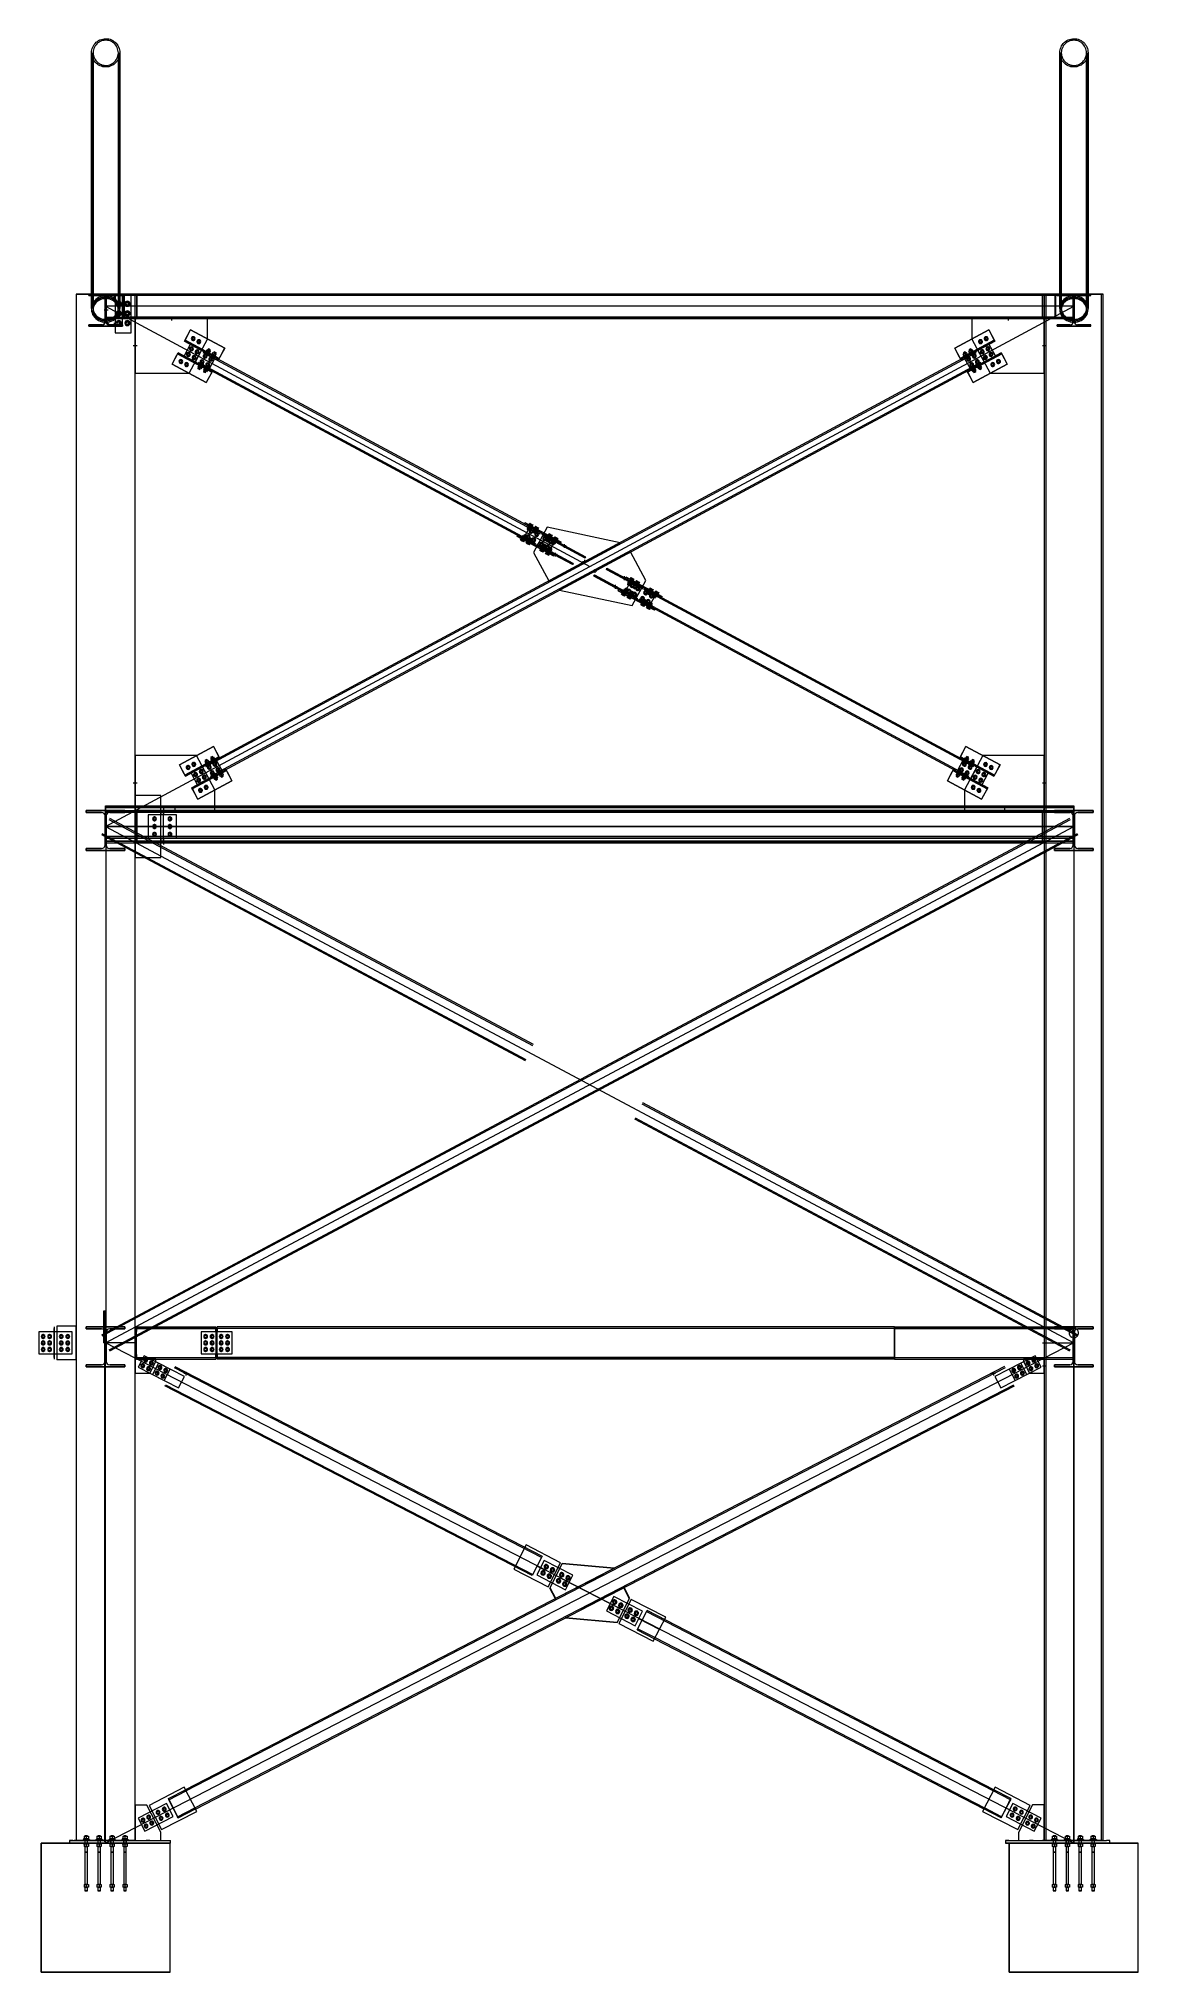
# Model space of a CAD drawing. Header units: millimetres. Extents: x -6949 to 305728, y -55091 to 76684.
# Drawn here: x 14482 to 23000, y -1000 to 13978 of the extents above; entities that cross this region are included whole.
import ezdxf

# ---------------------------------------------------------------- set-up
doc = ezdxf.new("R2010")
doc.units = ezdxf.units.MM
doc.linetypes.add('Tratteggio lungo', pattern=[9.525, 6.35, -3.175])
doc.layers.add('A-DETL', color=7, linetype='Continuous', lineweight=18, true_color=0x00a600)
for name, color, linetype, lineweight in [('S-BEAM', 5, 'Continuous', 18), ('S-COLS', 7, 'Continuous', 18), ('S-FSTN', 7, 'Continuous', 18), ('solaio2', 7, 'Continuous', 9)]:
    doc.layers.add(name, color=color, linetype=linetype, lineweight=lineweight)

# ---------------------------------------------------------------- blocks, each defined once
blk = doc.blocks.new('h-wide flange beams - HE260A-400164-Est')
at = {"layer": 'S-BEAM'}
for p, q in [((0.00012, 3987.500128), (0.00012, 4000.000128)), ((0.00012, 4000.000128), (0.00012, 4000.000128)), ((0.00012, 4000.000128), (0.00012, 3987.500128)), ((0.00012, 4000.000128), (7500.00012, 4000.000128)), ((0.00012, 4000.000128), (7500.00012, 4000.000128)), ((7500.00012, 3987.500128), (0.00012, 3987.500128)), ((0.00012, 3963.500128), (0.00012, 3987.500128)), ((0.00012, 3987.500128), (0.00012, 3987.500128)), ((0.00012, 3987.500128), (0.00012, 3987.500128)), ((0.00012, 3987.500128), (0.00012, 3963.500128)), ((0.00012, 3987.500128), (7500.00012, 3987.500128)), ((0.00012, 3987.500128), (7500.00012, 3987.500128)), ((0.00012, 3786.500128), (0.00012, 3963.500128)), ((0.00012, 3963.500128), (0.00012, 3786.500128)), ((7500.00012, 3987.500128), (7500.00012, 4000.000128)), ((7500.00012, 4000.000128), (7500.00012, 4000.000128)), ((7500.00012, 4000.000128), (7500.00012, 3987.500128)), ((7500.00012, 3963.500128), (7500.00012, 3987.500128)), ((7500.00012, 3987.500128), (7500.00012, 3987.500128)), ((7500.00012, 3987.500128), (7500.00012, 3987.500128)), ((7500.00012, 3987.500128), (7500.00012, 3963.500128)), ((7500.00012, 3786.500128), (7500.00012, 3963.500128)), ((7500.00012, 3963.500128), (7500.00012, 3786.500128)), ((0.00012, 3762.500128), (0.00012, 3786.500128)), ((0.00012, 3786.500128), (0.00012, 3762.500128)), ((0.00012, 3762.500128), (7500.00012, 3762.500128)), ((0.00012, 3762.500128), (0.00012, 3750.000128)), ((0.00012, 3750.000128), (0.00012, 3762.500128)), ((0.00012, 3762.500128), (0.00012, 3762.500128)), ((0.00012, 3762.500128), (0.00012, 3762.500128)), ((7500.00012, 3762.500128), (0.00012, 3762.500128)), ((0.00012, 3762.500128), (7500.00012, 3762.500128)), ((0.00012, 3750.000128), (0.00012, 3750.000128)), ((0.00012, 3750.000128), (7500.00012, 3750.000128)), ((0.00012, 3750.000128), (7500.00012, 3750.000128)), ((7500.00012, 3762.500128), (7500.00012, 3786.500128)), ((7500.00012, 3786.500128), (7500.00012, 3762.500128)), ((7500.00012, 3762.500128), (7500.00012, 3762.500128)), ((7500.00012, 3762.500128), (7500.00012, 3762.500128)), ((7500.00012, 3762.500128), (7500.00012, 3750.000128)), ((7500.00012, 3750.000128), (7500.00012, 3762.500128)), ((7500.00012, 3750.000128), (7500.00012, 3750.000128))]:
    blk.add_line(p, q, dxfattribs=at)
blk = doc.blocks.new('h-wide flange beams - HE260A-422426-Est')
at = {"layer": 'S-BEAM'}
for p, q in [((14987.0006, 4112.5), (14987.0006, 4125)), ((14987.0006, 4125), (14987.0006, 4125)), ((14987.0006, 4125), (14987.0006, 4112.5)), ((14987.0006, 4125), (15000.0006, 4125)), ((14987.0006, 4125), (15000.0006, 4125)), ((15000.0006, 4112.5), (14987.0006, 4112.5)), ((14987.0006, 4088.5), (14987.0006, 4112.5)), ((14987.0006, 4112.5), (14987.0006, 4112.5)), ((14987.0006, 4112.5), (14987.0006, 4112.5)), ((14987.0006, 4112.5), (14987.0006, 4088.5)), ((14987.0006, 4112.5), (15000.0006, 4112.5)), ((14987.0006, 4112.5), (15000.0006, 4112.5)), ((14987.0006, 3911.5), (14987.0006, 4088.5)), ((14987.0006, 4088.5), (14987.0006, 3911.5)), ((15000.0006, 4112.5), (15000.0006, 4125)), ((15000.0006, 4125), (15000.0006, 4125)), ((15000.0006, 4125), (15000.0006, 4112.5)), ((15000.0006, 4088.5), (15000.0006, 4112.5)), ((15000.0006, 4112.5), (15000.0006, 4112.5)), ((15000.0006, 4112.5), (15000.0006, 4112.5)), ((15000.0006, 4112.5), (15000.0006, 4088.5)), ((15000.0006, 3911.5), (15000.0006, 4088.5)), ((15000.0006, 4088.5), (15000.0006, 3911.5)), ((14987.0006, 3887.5), (14987.0006, 3911.5)), ((14987.0006, 3911.5), (14987.0006, 3887.5)), ((15000.0006, 3887.5), (15000.0006, 3911.5)), ((15000.0006, 3911.5), (15000.0006, 3887.5)), ((14987.0006, 3887.5), (15000.0006, 3887.5)), ((14987.0006, 3887.5), (14987.0006, 3875)), ((14987.0006, 3875), (14987.0006, 3887.5)), ((14987.0006, 3887.5), (14987.0006, 3887.5)), ((14987.0006, 3887.5), (14987.0006, 3887.5)), ((15000.0006, 3887.5), (14987.0006, 3887.5)), ((14987.0006, 3887.5), (15000.0006, 3887.5)), ((14987.0006, 3875), (14987.0006, 3875)), ((14987.0006, 3875), (15000.0006, 3875)), ((14987.0006, 3875), (15000.0006, 3875)), ((15000.0006, 3887.5), (15000.0006, 3887.5)), ((15000.0006, 3887.5), (15000.0006, 3887.5)), ((15000.0006, 3887.5), (15000.0006, 3875)), ((15000.0006, 3875), (15000.0006, 3887.5)), ((15000.0006, 3875), (15000.0006, 3875))]:
    blk.add_line(p, q, dxfattribs=at)
blk = doc.blocks.new('h-wide flange beams - HE320A-420337-Est')
at = {"layer": 'S-BEAM'}
for p, q in [((7350.00024, 3984.5), (7350.00024, 4000)), ((7350.00024, 4000), (7650.00024, 4000)), ((7650.00024, 4000), (7350.00024, 4000)), ((7350.00024, 4000), (7350.00024, 3984.5)), ((7350.00024, 4000), (7350.00024, 4000)), ((7468.50024, 3984.5), (7350.00024, 3984.5)), ((7350.00024, 3984.5), (7468.50024, 3984.5)), ((7350.00024, 3984.5), (7350.00024, 3984.5)), ((7495.50024, 3732.5), (7495.50024, 3957.5)), ((7495.50024, 3957.5), (7495.50024, 3732.5)), ((7504.50024, 3957.5), (7504.50024, 3732.5)), ((7504.50024, 3732.5), (7504.50024, 3957.5)), ((7650.00024, 3984.5), (7531.50024, 3984.5)), ((7531.50024, 3984.5), (7650.00024, 3984.5)), ((7650.00024, 4000), (7650.00024, 3984.5)), ((7650.00024, 3984.5), (7650.00024, 4000)), ((7650.00024, 4000), (7650.00024, 4000)), ((7650.00024, 3984.5), (7650.00024, 3984.5)), ((7350.00024, 3705.5), (7468.50024, 3705.5)), ((7350.00024, 3690), (7350.00024, 3705.5)), ((7350.00024, 3705.5), (7350.00024, 3690)), ((7468.50024, 3705.5), (7350.00024, 3705.5)), ((7350.00024, 3705.5), (7350.00024, 3705.5)), ((7650.00024, 3690), (7350.00024, 3690)), ((7350.00024, 3690), (7650.00024, 3690)), ((7350.00024, 3690), (7350.00024, 3690)), ((7531.50024, 3705.5), (7650.00024, 3705.5)), ((7650.00024, 3705.5), (7531.50024, 3705.5)), ((7650.00024, 3705.5), (7650.00024, 3690)), ((7650.00024, 3690), (7650.00024, 3705.5)), ((7650.00024, 3705.5), (7650.00024, 3705.5)), ((7650.00024, 3690), (7650.00024, 3690))]:
    blk.add_line(p, q, dxfattribs=at)
for centre, start, end in [((7468.50024, 3957.5), 0, 90), ((7468.50024, 3957.5), 0, 90), ((7531.50024, 3957.5), 90, 180), ((7531.50024, 3957.5), 90, 180), ((7468.50024, 3732.5), 270, 360), ((7468.50024, 3732.5), 270, 0), ((7531.50024, 3732.5), 180, 270), ((7531.50024, 3732.5), 180, 270)]:
    blk.add_arc(centre, 27, start, end, dxfattribs=at)
blk = doc.blocks.new('h-wide flange beams - HE320A-552742-Est')
at = {"layer": 'S-BEAM'}
for p, q in [((22650.00072, 4000), (22350.00072, 4000)), ((22350.00072, 4000), (22350.00072, 3984.5)), ((22350.00072, 3984.5), (22350.00072, 4000)), ((22350.00072, 4000), (22650.00072, 4000)), ((22350.00072, 4000), (22350.00072, 4000)), ((22350.00072, 3984.5), (22468.50072, 3984.5)), ((22468.50072, 3984.5), (22350.00072, 3984.5)), ((22350.00072, 3984.5), (22350.00072, 3984.5)), ((22495.50072, 3957.5), (22495.50072, 3732.5)), ((22495.50072, 3732.5), (22495.50072, 3957.5)), ((22504.50072, 3732.5), (22504.50072, 3957.5)), ((22504.50072, 3957.5), (22504.50072, 3732.5)), ((22531.50072, 3984.5), (22650.00072, 3984.5)), ((22650.00072, 3984.5), (22531.50072, 3984.5)), ((22650.00072, 3984.5), (22650.00072, 4000)), ((22650.00072, 4000), (22650.00072, 3984.5)), ((22650.00072, 4000), (22650.00072, 4000)), ((22650.00072, 3984.5), (22650.00072, 3984.5)), ((22468.50072, 3705.5), (22350.00072, 3705.5)), ((22350.00072, 3705.5), (22350.00072, 3690)), ((22350.00072, 3690), (22350.00072, 3705.5)), ((22350.00072, 3705.5), (22468.50072, 3705.5)), ((22350.00072, 3705.5), (22350.00072, 3705.5)), ((22350.00072, 3690), (22650.00072, 3690)), ((22650.00072, 3690), (22350.00072, 3690)), ((22350.00072, 3690), (22350.00072, 3690)), ((22650.00072, 3705.5), (22531.50072, 3705.5)), ((22531.50072, 3705.5), (22650.00072, 3705.5)), ((22650.00072, 3690), (22650.00072, 3705.5)), ((22650.00072, 3705.5), (22650.00072, 3690)), ((22650.00072, 3705.5), (22650.00072, 3705.5)), ((22650.00072, 3690), (22650.00072, 3690))]:
    blk.add_line(p, q, dxfattribs=at)
for centre, start, end in [((22468.50072, 3957.5), 0, 90), ((22468.50072, 3957.5), 0, 90), ((22531.50072, 3957.5), 90, 180), ((22531.50072, 3957.5), 90, 180), ((22468.50072, 3732.5), 270, 0), ((22468.50072, 3732.5), 270, 0), ((22531.50072, 3732.5), 180, 270), ((22531.50072, 3732.5), 180, 270)]:
    blk.add_arc(centre, 27, start, end, dxfattribs=at)
blk = doc.blocks.new('h-wide flange beams - HE320A-552741-Est')
at = {"layer": 'S-BEAM'}
for p, q in [((37350.0012, 7984.500256), (37350.0012, 8000.000256)), ((37350.0012, 8000.000256), (37650.0012, 8000.000256)), ((37650.0012, 8000.000256), (37350.0012, 8000.000256)), ((37350.0012, 8000.000256), (37350.0012, 7984.500256)), ((37350.0012, 8000.000256), (37350.0012, 8000.000256)), ((37468.5012, 7984.500256), (37350.0012, 7984.500256)), ((37350.0012, 7984.500256), (37468.5012, 7984.500256)), ((37350.0012, 7984.500256), (37350.0012, 7984.500256)), ((37495.5012, 7732.500256), (37495.5012, 7957.500256)), ((37495.5012, 7957.500256), (37495.5012, 7732.500256)), ((37504.5012, 7957.500256), (37504.5012, 7732.500256)), ((37504.5012, 7732.500256), (37504.5012, 7957.500256)), ((37650.0012, 7984.500256), (37531.5012, 7984.500256)), ((37531.5012, 7984.500256), (37650.0012, 7984.500256)), ((37650.0012, 8000.000256), (37650.0012, 7984.500256)), ((37650.0012, 7984.500256), (37650.0012, 8000.000256)), ((37650.0012, 8000.000256), (37650.0012, 8000.000256)), ((37650.0012, 7984.500256), (37650.0012, 7984.500256)), ((37350.0012, 7705.500256), (37468.5012, 7705.500256)), ((37350.0012, 7690.000256), (37350.0012, 7705.500256)), ((37350.0012, 7705.500256), (37350.0012, 7690.000256)), ((37468.5012, 7705.500256), (37350.0012, 7705.500256)), ((37350.0012, 7705.500256), (37350.0012, 7705.500256)), ((37650.0012, 7690.000256), (37350.0012, 7690.000256)), ((37350.0012, 7690.000256), (37650.0012, 7690.000256)), ((37350.0012, 7690.000256), (37350.0012, 7690.000256)), ((37531.5012, 7705.500256), (37650.0012, 7705.500256)), ((37650.0012, 7705.500256), (37531.5012, 7705.500256)), ((37650.0012, 7705.500256), (37650.0012, 7690.000256)), ((37650.0012, 7690.000256), (37650.0012, 7705.500256)), ((37650.0012, 7705.500256), (37650.0012, 7705.500256)), ((37650.0012, 7690.000256), (37650.0012, 7690.000256))]:
    blk.add_line(p, q, dxfattribs=at)
for centre, start, end in [((37468.5012, 7957.500256), 0, 90), ((37468.5012, 7957.500256), 0, 90), ((37531.5012, 7957.500256), 90, 180), ((37531.5012, 7957.500256), 90, 180), ((37468.5012, 7732.500256), 270, 0), ((37468.5012, 7732.500256), 270, 0), ((37531.5012, 7732.500256), 180, 270), ((37531.5012, 7732.500256), 180, 270)]:
    blk.add_arc(centre, 27, start, end, dxfattribs=at)
blk = doc.blocks.new('h-wide flange beams - HE260A-419951-Est')
at = {"layer": 'S-BEAM'}
for p, q in [((30241.50108, 3987.5), (30241.50108, 4000)), ((30241.50108, 4000), (30241.50108, 4000)), ((30241.50108, 4000), (30241.50108, 3987.5)), ((37258.50108, 4000), (30241.50108, 4000)), ((37258.50108, 4000), (30241.50108, 4000)), ((37258.50108, 3987.5), (30241.50108, 3987.5)), ((30241.50108, 3963.5), (30241.50108, 3987.5)), ((30241.50108, 3987.5), (30241.50108, 3987.5)), ((30241.50108, 3987.5), (30241.50108, 3987.5)), ((30241.50108, 3987.5), (30241.50108, 3963.5)), ((37258.50108, 3987.5), (30241.50108, 3987.5)), ((37258.50108, 3987.5), (30241.50108, 3987.5)), ((30241.50108, 3786.5), (30241.50108, 3963.5)), ((30241.50108, 3963.5), (30241.50108, 3786.5)), ((37258.50108, 3987.5), (37258.50108, 4000)), ((37258.50108, 4000), (37258.50108, 4000)), ((37258.50108, 4000), (37258.50108, 3987.5)), ((37258.50108, 3963.5), (37258.50108, 3987.5)), ((37258.50108, 3987.5), (37258.50108, 3987.5)), ((37258.50108, 3987.5), (37258.50108, 3987.5)), ((37258.50108, 3987.5), (37258.50108, 3963.5)), ((37258.50108, 3786.5), (37258.50108, 3963.5)), ((37258.50108, 3963.5), (37258.50108, 3786.5)), ((30241.50108, 3762.5), (30241.50108, 3786.5)), ((30241.50108, 3786.5), (30241.50108, 3762.5)), ((30241.50108, 3762.5), (37258.50108, 3762.5)), ((30241.50108, 3762.5), (30241.50108, 3762.5)), ((30241.50108, 3762.5), (30241.50108, 3762.5)), ((30241.50108, 3762.5), (30241.50108, 3750)), ((30241.50108, 3750), (30241.50108, 3762.5)), ((30241.50108, 3762.5), (37258.50108, 3762.5)), ((37258.50108, 3762.5), (30241.50108, 3762.5)), ((30241.50108, 3750), (30241.50108, 3750)), ((37258.50108, 3750), (30241.50108, 3750)), ((37258.50108, 3750), (30241.50108, 3750)), ((37258.50108, 3762.5), (37258.50108, 3786.5)), ((37258.50108, 3786.5), (37258.50108, 3762.5)), ((37258.50108, 3762.5), (37258.50108, 3750)), ((37258.50108, 3750), (37258.50108, 3762.5)), ((37258.50108, 3762.5), (37258.50108, 3762.5)), ((37258.50108, 3762.5), (37258.50108, 3762.5)), ((37258.50108, 3750), (37258.50108, 3750))]:
    blk.add_line(p, q, dxfattribs=at)
blk = doc.blocks.new('h-wide flange beams - HE200A-552744-Est')
at = {"layer": 'S-BEAM'}
for p, q in [((15241.5006, 11990.000256), (15241.5006, 12000.000256)), ((15241.5006, 12000.000256), (15241.5006, 12000.000256)), ((15241.5006, 12000.000256), (15241.5006, 11990.000256)), ((22258.5006, 12000.000256), (15241.5006, 12000.000256)), ((22258.5006, 12000.000256), (15241.5006, 12000.000256)), ((22258.5006, 11990.000256), (15241.5006, 11990.000256)), ((15241.5006, 11972.000256), (15241.5006, 11990.000256)), ((15241.5006, 11990.000256), (15241.5006, 11990.000256)), ((15241.5006, 11990.000256), (15241.5006, 11990.000256)), ((15241.5006, 11990.000256), (15241.5006, 11972.000256)), ((22258.5006, 11990.000256), (15241.5006, 11990.000256)), ((22258.5006, 11990.000256), (15241.5006, 11990.000256)), ((22258.5006, 11990.000256), (22258.5006, 12000.000256)), ((22258.5006, 12000.000256), (22258.5006, 12000.000256)), ((22258.5006, 12000.000256), (22258.5006, 11990.000256)), ((22258.5006, 11972.000256), (22258.5006, 11990.000256)), ((22258.5006, 11990.000256), (22258.5006, 11990.000256)), ((22258.5006, 11990.000256), (22258.5006, 11990.000256)), ((22258.5006, 11990.000256), (22258.5006, 11972.000256)), ((15241.5006, 11838.000256), (15241.5006, 11972.000256)), ((15241.5006, 11972.000256), (15241.5006, 11838.000256)), ((15241.5006, 11820.000256), (15241.5006, 11838.000256)), ((15241.5006, 11838.000256), (15241.5006, 11820.000256)), ((22258.5006, 11838.000256), (22258.5006, 11972.000256)), ((22258.5006, 11972.000256), (22258.5006, 11838.000256)), ((22258.5006, 11820.000256), (22258.5006, 11838.000256)), ((22258.5006, 11838.000256), (22258.5006, 11820.000256)), ((15241.5006, 11820.000256), (22258.5006, 11820.000256)), ((15241.5006, 11820.000256), (15241.5006, 11820.000256)), ((15241.5006, 11820.000256), (15241.5006, 11820.000256)), ((15241.5006, 11820.000256), (15241.5006, 11810.000256)), ((15241.5006, 11810.000256), (15241.5006, 11820.000256)), ((15241.5006, 11820.000256), (22258.5006, 11820.000256)), ((22258.5006, 11820.000256), (15241.5006, 11820.000256)), ((15241.5006, 11810.000256), (15241.5006, 11810.000256)), ((22258.5006, 11810.000256), (15241.5006, 11810.000256)), ((22258.5006, 11810.000256), (15241.5006, 11810.000256)), ((22258.5006, 11820.000256), (22258.5006, 11810.000256)), ((22258.5006, 11810.000256), (22258.5006, 11820.000256)), ((22258.5006, 11820.000256), (22258.5006, 11820.000256)), ((22258.5006, 11820.000256), (22258.5006, 11820.000256)), ((22258.5006, 11810.000256), (22258.5006, 11810.000256))]:
    blk.add_line(p, q, dxfattribs=at)
blk = doc.blocks.new('h-wide flange beams - HE200A-552740-Est')
at = {"layer": 'S-BEAM'}
for p, q in [((30241.50108, 11990.000256), (30241.50108, 12000.000256)), ((30241.50108, 12000.000256), (30241.50108, 12000.000256)), ((30241.50108, 12000.000256), (30241.50108, 11990.000256)), ((37258.50108, 12000.000256), (30241.50108, 12000.000256)), ((37258.50108, 12000.000256), (30241.50108, 12000.000256)), ((37258.50108, 11990.000256), (30241.50108, 11990.000256)), ((30241.50108, 11972.000256), (30241.50108, 11990.000256)), ((30241.50108, 11990.000256), (30241.50108, 11990.000256)), ((30241.50108, 11990.000256), (30241.50108, 11990.000256)), ((30241.50108, 11990.000256), (30241.50108, 11972.000256)), ((37258.50108, 11990.000256), (30241.50108, 11990.000256)), ((37258.50108, 11990.000256), (30241.50108, 11990.000256)), ((37258.50108, 11990.000256), (37258.50108, 12000.000256)), ((37258.50108, 12000.000256), (37258.50108, 12000.000256)), ((37258.50108, 12000.000256), (37258.50108, 11990.000256)), ((37258.50108, 11972.000256), (37258.50108, 11990.000256)), ((37258.50108, 11990.000256), (37258.50108, 11990.000256)), ((37258.50108, 11990.000256), (37258.50108, 11990.000256)), ((37258.50108, 11990.000256), (37258.50108, 11972.000256)), ((30241.50108, 11838.000256), (30241.50108, 11972.000256)), ((30241.50108, 11972.000256), (30241.50108, 11838.000256)), ((30241.50108, 11820.000256), (30241.50108, 11838.000256)), ((30241.50108, 11838.000256), (30241.50108, 11820.000256)), ((37258.50108, 11838.000256), (37258.50108, 11972.000256)), ((37258.50108, 11972.000256), (37258.50108, 11838.000256)), ((37258.50108, 11820.000256), (37258.50108, 11838.000256)), ((37258.50108, 11838.000256), (37258.50108, 11820.000256)), ((30241.50108, 11820.000256), (37258.50108, 11820.000256)), ((30241.50108, 11820.000256), (30241.50108, 11820.000256)), ((30241.50108, 11820.000256), (30241.50108, 11820.000256)), ((30241.50108, 11820.000256), (30241.50108, 11810.000256)), ((30241.50108, 11810.000256), (30241.50108, 11820.000256)), ((30241.50108, 11820.000256), (37258.50108, 11820.000256)), ((37258.50108, 11820.000256), (30241.50108, 11820.000256)), ((30241.50108, 11810.000256), (30241.50108, 11810.000256)), ((37258.50108, 11810.000256), (30241.50108, 11810.000256)), ((37258.50108, 11810.000256), (30241.50108, 11810.000256)), ((37258.50108, 11820.000256), (37258.50108, 11810.000256)), ((37258.50108, 11810.000256), (37258.50108, 11820.000256)), ((37258.50108, 11820.000256), (37258.50108, 11820.000256)), ((37258.50108, 11820.000256), (37258.50108, 11820.000256)), ((37258.50108, 11810.000256), (37258.50108, 11810.000256))]:
    blk.add_line(p, q, dxfattribs=at)
blk = doc.blocks.new('h-wide flange beams - HE260A-424104-Est')
at = {"layer": 'S-BEAM'}
for p, q in [((-130, 11987.500256), (-130, 12000.000256)), ((-130, 12000.000256), (130, 12000.000256)), ((130, 12000.000256), (-130, 12000.000256)), ((-130, 12000.000256), (-130, 11987.500256)), ((-130, 12000.000256), (-130, 12000.000256)), ((-27.75, 11987.500256), (-130, 11987.500256)), ((-130, 11987.500256), (-27.75, 11987.500256)), ((-130, 11987.500256), (-130, 11987.500256)), ((130, 11987.500256), (27.75, 11987.500256)), ((27.75, 11987.500256), (130, 11987.500256)), ((130, 12000.000256), (130, 11987.500256)), ((130, 11987.500256), (130, 12000.000256)), ((130, 12000.000256), (130, 12000.000256)), ((130, 11987.500256), (130, 11987.500256)), ((-3.75, 11786.500256), (-3.75, 11963.500256)), ((-3.75, 11963.500256), (-3.75, 11786.500256)), ((3.75, 11963.500256), (3.75, 11786.500256)), ((3.75, 11786.500256), (3.75, 11963.500256)), ((-130, 11762.500256), (-27.75, 11762.500256)), ((-130, 11750.000256), (-130, 11762.500256)), ((-130, 11762.500256), (-130, 11750.000256)), ((-27.75, 11762.500256), (-130, 11762.500256)), ((-130, 11762.500256), (-130, 11762.500256)), ((130, 11750.000256), (-130, 11750.000256)), ((-130, 11750.000256), (130, 11750.000256)), ((-130, 11750.000256), (-130, 11750.000256)), ((27.75, 11762.500256), (130, 11762.500256)), ((130, 11762.500256), (27.75, 11762.500256)), ((130, 11762.500256), (130, 11750.000256)), ((130, 11750.000256), (130, 11762.500256)), ((130, 11762.500256), (130, 11762.500256)), ((130, 11750.000256), (130, 11750.000256))]:
    blk.add_line(p, q, dxfattribs=at)
for centre, start, end in [((-27.75, 11963.500256), 360, 90), ((-27.75, 11963.500256), 360, 90), ((27.75, 11963.500256), 90, 180), ((27.75, 11963.500256), 90, 180), ((-27.75, 11786.500256), 270, 360), ((-27.75, 11786.500256), 270, 360), ((27.75, 11786.500256), 180, 270), ((27.75, 11786.500256), 180, 270)]:
    blk.add_arc(centre, 24, start, end, dxfattribs=at)
blk = doc.blocks.new('h-wide flange beams - HE260A-552746-Est')
at = {"layer": 'S-BEAM'}
for p, q in [((-130, 11987.500256), (-130, 12000.000256)), ((-130, 12000.000256), (130, 12000.000256)), ((130, 12000.000256), (-130, 12000.000256)), ((-130, 12000.000256), (-130, 11987.500256)), ((-130, 12000.000256), (-130, 12000.000256)), ((-27.75, 11987.500256), (-130, 11987.500256)), ((-130, 11987.500256), (-27.75, 11987.500256)), ((-130, 11987.500256), (-130, 11987.500256)), ((130, 11987.500256), (27.75, 11987.500256)), ((27.75, 11987.500256), (130, 11987.500256)), ((130, 12000.000256), (130, 11987.500256)), ((130, 11987.500256), (130, 12000.000256)), ((130, 12000.000256), (130, 12000.000256)), ((130, 11987.500256), (130, 11987.500256)), ((-3.75, 11786.500256), (-3.75, 11963.500256)), ((-3.75, 11963.500256), (-3.75, 11786.500256)), ((3.75, 11963.500256), (3.75, 11786.500256)), ((3.75, 11786.500256), (3.75, 11963.500256)), ((-130, 11762.500256), (-27.75, 11762.500256)), ((-130, 11750.000256), (-130, 11762.500256)), ((-130, 11762.500256), (-130, 11750.000256)), ((-27.75, 11762.500256), (-130, 11762.500256)), ((-130, 11762.500256), (-130, 11762.500256)), ((130, 11750.000256), (-130, 11750.000256)), ((-130, 11750.000256), (130, 11750.000256)), ((-130, 11750.000256), (-130, 11750.000256)), ((27.75, 11762.500256), (130, 11762.500256)), ((130, 11762.500256), (27.75, 11762.500256)), ((130, 11762.500256), (130, 11750.000256)), ((130, 11750.000256), (130, 11762.500256)), ((130, 11762.500256), (130, 11762.500256)), ((130, 11750.000256), (130, 11750.000256))]:
    blk.add_line(p, q, dxfattribs=at)
for centre, start, end in [((-27.75, 11963.500256), 360, 90), ((-27.75, 11963.500256), 360, 90), ((27.75, 11963.500256), 90, 180), ((27.75, 11963.500256), 90, 180), ((-27.75, 11786.500256), 270, 360), ((-27.75, 11786.500256), 270, 360), ((27.75, 11786.500256), 180, 270), ((27.75, 11786.500256), 180, 270)]:
    blk.add_arc(centre, 24, start, end, dxfattribs=at)
blk = doc.blocks.new('h-wide flange beams - HE200A-424225-Est')
at = {"layer": 'S-BEAM'}
for p, q in [((7643.00036, 11990.000256), (7643.00036, 12000.000256)), ((7643.00036, 12000.000256), (7643.00036, 12000.000256)), ((7643.00036, 12000.000256), (7643.00036, 11990.000256)), ((14857.00036, 12000.000256), (7643.00036, 12000.000256)), ((14857.00036, 12000.000256), (7643.00036, 12000.000256)), ((14857.00036, 11990.000256), (7643.00036, 11990.000256)), ((7643.00036, 11972.000256), (7643.00036, 11990.000256)), ((7643.00036, 11990.000256), (7643.00036, 11990.000256)), ((7643.00036, 11990.000256), (7643.00036, 11990.000256)), ((7643.00036, 11990.000256), (7643.00036, 11972.000256)), ((14857.00036, 11990.000256), (7643.00036, 11990.000256)), ((14857.00036, 11990.000256), (7643.00036, 11990.000256)), ((14857.00036, 11990.000256), (14857.00036, 12000.000256)), ((14857.00036, 12000.000256), (14857.00036, 12000.000256)), ((14857.00036, 12000.000256), (14857.00036, 11990.000256)), ((14857.00036, 11972.000256), (14857.00036, 11990.000256)), ((14857.00036, 11990.000256), (14857.00036, 11990.000256)), ((14857.00036, 11990.000256), (14857.00036, 11990.000256)), ((14857.00036, 11990.000256), (14857.00036, 11972.000256)), ((7643.00036, 11838.000256), (7643.00036, 11972.000256)), ((7643.00036, 11972.000256), (7643.00036, 11838.000256)), ((7643.00036, 11820.000256), (7643.00036, 11838.000256)), ((7643.00036, 11838.000256), (7643.00036, 11820.000256)), ((14857.00036, 11838.000256), (14857.00036, 11972.000256)), ((14857.00036, 11972.000256), (14857.00036, 11838.000256)), ((14857.00036, 11820.000256), (14857.00036, 11838.000256)), ((14857.00036, 11838.000256), (14857.00036, 11820.000256)), ((7643.00036, 11820.000256), (14857.00036, 11820.000256)), ((7643.00036, 11820.000256), (7643.00036, 11820.000256)), ((7643.00036, 11820.000256), (7643.00036, 11820.000256)), ((7643.00036, 11820.000256), (7643.00036, 11810.000256)), ((7643.00036, 11810.000256), (7643.00036, 11820.000256)), ((7643.00036, 11820.000256), (14857.00036, 11820.000256)), ((14857.00036, 11820.000256), (7643.00036, 11820.000256)), ((7643.00036, 11810.000256), (7643.00036, 11810.000256)), ((14857.00036, 11810.000256), (7643.00036, 11810.000256)), ((14857.00036, 11810.000256), (7643.00036, 11810.000256)), ((14857.00036, 11820.000256), (14857.00036, 11810.000256)), ((14857.00036, 11810.000256), (14857.00036, 11820.000256)), ((14857.00036, 11820.000256), (14857.00036, 11820.000256)), ((14857.00036, 11820.000256), (14857.00036, 11820.000256)), ((14857.00036, 11810.000256), (14857.00036, 11810.000256))]:
    blk.add_line(p, q, dxfattribs=at)
blk = doc.blocks.new('M_Magrone-Rettangolare - 1800 x 1200 x 450mm-1744-Est')
at = {"layer": 'solaio2'}
for p, q in [((29500, 0), (30500, 0)), ((30500, 0), (29500, 0)), ((29500, 0), (29500, 0)), ((29500, 0), (29500, -1000)), ((29500, -1000), (29500, 0)), ((30500, 0), (30500, 0)), ((30500, -1000), (30500, 0)), ((30500, -1000), (30500, 0)), ((29500, -1000), (29500, -1000)), ((29500, -1000), (30500, -1000)), ((30500, -1000), (29500, -1000)), ((30500, -1000), (30500, -1000))]:
    blk.add_line(p, q, dxfattribs=at)
blk = doc.blocks.new('Travi HE - HE200A-543390-Est')
at = {"layer": 'S-BEAM'}
for p, q in [((15144, 11990), (15144, 12000)), ((15144, 12000), (15144, 12000)), ((15144, 12000), (15144, 11990)), ((15144, 12000), (22358, 12000)), ((15144, 12000), (22358, 12000)), ((22358, 11990), (15144, 11990)), ((15144, 11972), (15144, 11990)), ((15144, 11990), (15144, 11990)), ((15144, 11990), (15144, 11990)), ((15144, 11990), (15144, 11972)), ((15144, 11990), (22358, 11990)), ((15144, 11990), (22358, 11990)), ((22358, 11990), (22358, 12000)), ((22358, 12000), (22358, 12000)), ((22358, 12000), (22358, 11990)), ((22358, 11972), (22358, 11990)), ((22358, 11990), (22358, 11990)), ((22358, 11990), (22358, 11990)), ((22358, 11990), (22358, 11972)), ((15144, 11838), (15144, 11972)), ((15144, 11972), (15144, 11838)), ((15144, 11820), (15144, 11838)), ((15144, 11838), (15144, 11820)), ((22358, 11838), (22358, 11972)), ((22358, 11972), (22358, 11838)), ((22358, 11820), (22358, 11838)), ((22358, 11838), (22358, 11820)), ((15144, 11820), (22358, 11820)), ((15144, 11820), (15144, 11810)), ((15144, 11810), (15144, 11820)), ((15144, 11820), (15144, 11820)), ((15144, 11820), (15144, 11820)), ((22358, 11820), (15144, 11820)), ((15144, 11820), (22358, 11820)), ((15144, 11810), (15144, 11810)), ((15144, 11810), (22358, 11810)), ((15144, 11810), (22358, 11810)), ((22358, 11820), (22358, 11820)), ((22358, 11820), (22358, 11820)), ((22358, 11820), (22358, 11810)), ((22358, 11810), (22358, 11820)), ((22358, 11810), (22358, 11810))]:
    blk.add_line(p, q, dxfattribs=at)
blk = doc.blocks.new('219_1MM HOLLOW - 219_1MM HOLLOW-542601-Est')
at = {"layer": 'S-BEAM', "flags": 128}
for points in [[(-110, 13868), (-109, 13880), (-107, 13891), (-104, 13902), (-100, 13913), (-95, 13923), (-89, 13933), (-82, 13941), (-74, 13950), (-65, 13957), (-55, 13963), (-45, 13968), (-34, 13972), (-23, 13975), (-12, 13977), (-1, 13978), (0, 13978)], [(0, 13966), (-11, 13965), (-21, 13964), (-32, 13961), (-42, 13957), (-51, 13951), (-60, 13945), (-68, 13938), (-75, 13930), (-82, 13922), (-87, 13912), (-91, 13902), (-95, 13892), (-97, 13882), (-98, 13871), (-98, 13868)], [(0, 13978), (11, 13977), (23, 13976), (34, 13973), (44, 13969), (55, 13963), (64, 13957), (73, 13950), (81, 13942), (88, 13933), (95, 13924), (100, 13914), (104, 13903), (107, 13892), (109, 13881), (110, 13869), (110, 13868)], [(98, 13868), (97, 13879), (95, 13890), (92, 13900), (88, 13910), (83, 13920), (77, 13928), (70, 13937), (62, 13944), (53, 13950), (44, 13956), (34, 13960), (24, 13963), (13, 13965), (2, 13966), (0, 13966)], [(-110, 13868), (-110, 13868), (-110, 13866), (-110, 13863), (-110, 13859), (-110, 13854), (-110, 13847), (-110, 13839), (-110, 13830), (-110, 13820), (-110, 13809), (-110, 13796), (-110, 13783), (-110, 13768), (-110, 13752), (-110, 13735), (-110, 13716), (-110, 13697), (-110, 13676), (-110, 13654), (-110, 13631), (-110, 13607), (-110, 13581), (-110, 13555), (-110, 13527), (-110, 13498), (-110, 13468), (-110, 13436), (-110, 13404), (-110, 13370), (-110, 13336), (-110, 13300), (-110, 13263), (-110, 13224), (-110, 13185), (-110, 13145), (-110, 13103), (-110, 13060), (-110, 13016), (-110, 12971), (-110, 12925), (-110, 12878), (-110, 12830), (-110, 12780), (-110, 12729), (-110, 12678), (-110, 12625), (-110, 12571), (-110, 12516), (-110, 12460), (-110, 12403), (-110, 12344), (-110, 12285), (-110, 12225), (-110, 12163), (-110, 12101), (-110, 12037), (-110, 11972), (-110, 11907), (-110, 11879)], [(-110, 11889), (-110, 11955), (-110, 12020), (-110, 12084), (-110, 12147), (-110, 12209), (-110, 12269), (-110, 12329), (-110, 12388), (-110, 12445), (-110, 12501), (-110, 12557), (-110, 12611), (-110, 12664), (-110, 12716), (-110, 12767), (-110, 12817), (-110, 12865), (-110, 12913), (-110, 12959), (-110, 13005), (-110, 13049), (-110, 13092), (-110, 13134), (-110, 13175), (-110, 13214), (-110, 13253), (-110, 13290), (-110, 13326), (-110, 13361), (-110, 13395), (-110, 13428), (-110, 13460), (-110, 13490), (-110, 13519), (-110, 13547), (-110, 13574), (-110, 13600), (-110, 13625), (-110, 13648), (-110, 13670), (-110, 13691), (-110, 13711), (-110, 13730), (-110, 13748), (-110, 13764), (-110, 13779), (-110, 13793), (-110, 13806), (-110, 13817), (-110, 13828), (-110, 13837), (-110, 13845), (-110, 13852), (-110, 13858), (-110, 13862), (-110, 13865), (-110, 13868), (-110, 13868), (-110, 13868)], [(0, 13759), (-11, 13759), (-23, 13761), (-34, 13764), (-44, 13768), (-55, 13773), (-64, 13780), (-73, 13787), (-81, 13795), (-88, 13804), (-95, 13813), (-100, 13823), (-104, 13834), (-107, 13845), (-109, 13856), (-110, 13868), (-110, 13868)], [(-98, 13868), (-98, 13868), (-98, 13866), (-98, 13863), (-98, 13859), (-98, 13854), (-98, 13847), (-98, 13839), (-98, 13830), (-98, 13820), (-98, 13809), (-98, 13796), (-98, 13783), (-98, 13768), (-98, 13752), (-98, 13735), (-98, 13716), (-98, 13697), (-98, 13676), (-98, 13654), (-98, 13631), (-98, 13607), (-98, 13581), (-98, 13555), (-98, 13527), (-98, 13498), (-98, 13468), (-98, 13436), (-98, 13404), (-98, 13370), (-98, 13336), (-98, 13300), (-98, 13263), (-98, 13224), (-98, 13185), (-98, 13145), (-98, 13103), (-98, 13060), (-98, 13016), (-98, 12971), (-98, 12925), (-98, 12878), (-98, 12830), (-98, 12780), (-98, 12729), (-98, 12678), (-98, 12625), (-98, 12571), (-98, 12516), (-98, 12460), (-98, 12403), (-98, 12344), (-98, 12285), (-98, 12225), (-98, 12163), (-98, 12101), (-98, 12037), (-98, 11972), (-98, 11907), (-98, 11879)], [(-98, 11889), (-98, 11955), (-98, 12020), (-98, 12084), (-98, 12147), (-98, 12209), (-98, 12269), (-98, 12329), (-98, 12388), (-98, 12445), (-98, 12501), (-98, 12557), (-98, 12611), (-98, 12664), (-98, 12716), (-98, 12767), (-98, 12817), (-98, 12865), (-98, 12913), (-98, 12959), (-98, 13005), (-98, 13049), (-98, 13092), (-98, 13134), (-98, 13175), (-98, 13214), (-98, 13253), (-98, 13290), (-98, 13326), (-98, 13361), (-98, 13395), (-98, 13428), (-98, 13460), (-98, 13490), (-98, 13519), (-98, 13547), (-98, 13574), (-98, 13600), (-98, 13625), (-98, 13648), (-98, 13670), (-98, 13691), (-98, 13711), (-98, 13730), (-98, 13748), (-98, 13764), (-98, 13779), (-98, 13793), (-98, 13806), (-98, 13817), (-98, 13828), (-98, 13837), (-98, 13845), (-98, 13852), (-98, 13858), (-98, 13862), (-98, 13865), (-98, 13868), (-98, 13868), (-98, 13868)], [(-98, 13868), (-97, 13858), (-95, 13847), (-92, 13837), (-88, 13827), (-83, 13817), (-77, 13808), (-70, 13800), (-62, 13793), (-53, 13787), (-44, 13781), (-34, 13777), (-24, 13774), (-13, 13772), (-2, 13771), (0, 13771)], [(110, 13868), (109, 13857), (107, 13846), (104, 13835), (100, 13824), (95, 13814), (89, 13804), (82, 13795), (74, 13787), (65, 13780), (55, 13774), (45, 13769), (34, 13764), (23, 13761), (12, 13760), (1, 13759), (0, 13759)], [(0, 13771), (11, 13771), (21, 13773), (32, 13776), (42, 13780), (51, 13785), (60, 13792), (68, 13799), (75, 13807), (82, 13815), (87, 13825), (91, 13834), (95, 13845), (97, 13855), (98, 13866), (98, 13868)], [(98, 13868), (98, 13868), (98, 13866), (98, 13863), (98, 13859), (98, 13854), (98, 13847), (98, 13839), (98, 13830), (98, 13820), (98, 13809), (98, 13796), (98, 13783), (98, 13768), (98, 13752), (98, 13735), (98, 13716), (98, 13697), (98, 13676), (98, 13654), (98, 13631), (98, 13607), (98, 13581), (98, 13555), (98, 13527), (98, 13498), (98, 13468), (98, 13436), (98, 13404), (98, 13370), (98, 13336), (98, 13300), (98, 13263), (98, 13224), (98, 13185), (98, 13145), (98, 13103), (98, 13060), (98, 13016), (98, 12971), (98, 12925), (98, 12878), (98, 12830), (98, 12780), (98, 12729), (98, 12678), (98, 12625), (98, 12571), (98, 12516), (98, 12460), (98, 12403), (98, 12344), (98, 12285), (98, 12225), (98, 12163), (98, 12101), (98, 12037), (98, 11972), (98, 11907), (98, 11889)], [(98, 11879), (98, 11945), (98, 12010), (98, 12074), (98, 12137), (98, 12199), (98, 12260), (98, 12320), (98, 12379), (98, 12436), (98, 12493), (98, 12548), (98, 12603), (98, 12656), (98, 12708), (98, 12759), (98, 12809), (98, 12858), (98, 12906), (98, 12952), (98, 12998), (98, 13042), (98, 13085), (98, 13127), (98, 13168), (98, 13208), (98, 13247), (98, 13284), (98, 13321), (98, 13356), (98, 13390), (98, 13423), (98, 13455), (98, 13485), (98, 13515), (98, 13543), (98, 13570), (98, 13596), (98, 13621), (98, 13645), (98, 13667), (98, 13688), (98, 13708), (98, 13727), (98, 13745), (98, 13761), (98, 13777), (98, 13791), (98, 13804), (98, 13816), (98, 13826), (98, 13836), (98, 13844), (98, 13851), (98, 13857), (98, 13862), (98, 13865), (98, 13867), (98, 13868), (98, 13868)], [(110, 13868), (110, 13868), (110, 13866), (110, 13863), (110, 13859), (110, 13854), (110, 13847), (110, 13839), (110, 13830), (110, 13820), (110, 13809), (110, 13796), (110, 13783), (110, 13768), (110, 13752), (110, 13735), (110, 13716), (110, 13697), (110, 13676), (110, 13654), (110, 13631), (110, 13607), (110, 13581), (110, 13555), (110, 13527), (110, 13498), (110, 13468), (110, 13436), (110, 13404), (110, 13370), (110, 13336), (110, 13300), (110, 13263), (110, 13224), (110, 13185), (110, 13145), (110, 13103), (110, 13060), (110, 13016), (110, 12971), (110, 12925), (110, 12878), (110, 12830), (110, 12780), (110, 12729), (110, 12678), (110, 12625), (110, 12571), (110, 12516), (110, 12460), (110, 12403), (110, 12344), (110, 12285), (110, 12225), (110, 12163), (110, 12101), (110, 12037), (110, 11972), (110, 11907), (110, 11889)], [(110, 11879), (110, 11945), (110, 12010), (110, 12074), (110, 12137), (110, 12199), (110, 12260), (110, 12320), (110, 12379), (110, 12436), (110, 12493), (110, 12548), (110, 12603), (110, 12656), (110, 12708), (110, 12759), (110, 12809), (110, 12858), (110, 12906), (110, 12952), (110, 12998), (110, 13042), (110, 13085), (110, 13127), (110, 13168), (110, 13208), (110, 13247), (110, 13284), (110, 13321), (110, 13356), (110, 13390), (110, 13423), (110, 13455), (110, 13485), (110, 13515), (110, 13543), (110, 13570), (110, 13596), (110, 13621), (110, 13645), (110, 13667), (110, 13688), (110, 13708), (110, 13727), (110, 13745), (110, 13761), (110, 13777), (110, 13791), (110, 13804), (110, 13816), (110, 13826), (110, 13836), (110, 13844), (110, 13851), (110, 13857), (110, 13862), (110, 13865), (110, 13867), (110, 13868), (110, 13868)]]:
    blk.add_lwpolyline(points, dxfattribs=at)
at = {"layer": 'S-BEAM'}
for centre, major_axis, ratio, start_param, end_param in [((0, 11889), (-110, 0), 0.878342, 4.712389, 7.853982), ((0, 11889), (-110, 0), 0.878342, 1.570796, 4.712389), ((0, 11879), (110, 0), 0.877712, 1.570796, 4.712389), ((0, 11889), (-97.6, 0), 0.878342, 4.712389, 7.853982), ((0, 11879), (97.6, 0), 0.877712, 1.570796, 4.712389), ((0, 11879), (-110, 0), 0.877712, 1.570796, 4.712389), ((0, 11889), (-97.6, 0), 0.878342, 1.570796, 4.712389), ((0, 11879), (-97.6, 0), 0.877712, 1.570796, 4.712389)]:
    blk.add_ellipse(centre, major_axis=major_axis, ratio=ratio, start_param=start_param, end_param=end_param, dxfattribs=at)

msp = doc.modelspace()

# ---------------------------------------------------------------- linework, layer by layer
for points in [[(18342.6413, 2147.969), (18369.295, 2134.1979)], [(18404.1395, 2116.195), (18377.4858, 2129.966)], [(18938.3398, 2129.5267), (18938.3398, 2129.5267), (18537.4296, 2165.5149)], [(18441.0354, 1978.9455), (18484.4093, 1894.996)], [(19058.9675, 1896.0537), (19015.5928, 1980.0046)], [(18561.6624, 1745.4739), (18561.6624, 1745.4739), (18962.5733, 1709.4843)], [(19130.7079, 1740.8013), (19290.6245, 1658.1776)]]:
    msp.add_lwpolyline(points)
at = {"layer": 'A-DETL'}
for p, q in [((15000.0005, 11905.0003), (17466.4802, 10579.6785)), ((22500.0007, 11905.0003), (15003.7505, 11905.0003)), ((18750.0006, 9890.0003), (22500.0007, 11905.0003)), ((17466.4802, 10579.6785), (18750.0006, 9890.0003)), ((15000.0005, 7875.0003), (18750.0006, 9890.0003)), ((15000.0005, 7875.0003), (22500.0007, 7875.0003)), ((15000.0005, 7875.0003), (22500.0006, 3875)), ((15000.0006, 3875), (22500.0007, 7875.0003)), ((22499.5008, 7875.0003), (15000.5004, 7875.0003)), ((15000.5004, 7875.0003), (15000.5004, 3875)), ((22499.5008, 7875.0003), (22499.5008, 3875.0003)), ((14994.1182, 11.0295), (14994.1182, 3911.0295)), ((22500.0006, 3875), (15000.0005, 0)), ((15000.0005, 0), (15000.0005, 3875)), ((15241.5006, 3875), (15000.0006, 3875)), ((22500.0007, 0), (15000.0006, 3875)), ((22258.5006, 3875), (22500.0006, 3875)), ((22500.0007, 0), (22500.0007, 3875)), ((22500.0007, 3875), (22500.0007, 0)), ((22500.0007, 3690), (22500.0007, 0)), ((19010.7704, 1802.769), (18524.077, 2054.2272)), ((18655.8732, 1986.1325), (18651.4311, 1988.4276)), ((18660.3153, 1983.8374), (18655.8732, 1986.1325)), ((18669.1996, 1979.2472), (18660.3153, 1983.8374)), ((18846.8848, 1887.4432), (18820.232, 1901.2138))]:
    msp.add_line(p, q, dxfattribs=at)
at = {"layer": 'S-BEAM'}
for p, q in [((15130.0005, 12000.0003), (14870.0005, 12000.0003)), ((14870.0005, 12000.0003), (14870.0005, 11987.5003)), ((14870.0005, 11987.5003), (14972.2505, 11987.5003)), ((15131.0004, 12000.0003), (14871.0004, 12000.0003)), ((14871.0004, 12000.0003), (14871.0004, 11987.5003)), ((14871.0004, 12000.0003), (14871.0004, 12000.0003)), ((14871.0004, 11987.5003), (14973.2504, 11987.5003)), ((14871.0004, 11987.5003), (14871.0004, 11987.5003)), ((15000.0007, 11990.0003), (15000.0007, 12000.0003)), ((15000.0007, 12000.0003), (22500.0007, 12000.0003)), ((22500.0007, 11990.0003), (15000.0007, 11990.0003)), ((15000.0007, 11972.0003), (15000.0007, 11990.0003)), ((15000.0007, 11990.0003), (15000.0007, 11972.0003)), ((15000.0007, 11990.0003), (22500.0007, 11990.0003)), ((15000.0007, 11990.0003), (22500.0007, 11990.0003)), ((15027.7505, 11987.5003), (15130.0005, 11987.5003)), ((15028.7504, 11987.5003), (15131.0004, 11987.5003)), ((15130.0005, 11987.5003), (15130.0005, 12000.0003)), ((15131.0004, 11987.5003), (15131.0004, 12000.0003)), ((15131.0004, 12000.0003), (15131.0004, 12000.0003)), ((15131.0004, 11987.5003), (15131.0004, 11987.5003)), ((15140.0015, 11990.0003), (15140.0015, 12000.0003)), ((15140.0015, 12000.0003), (22500.0007, 12000.0003)), ((22500.0007, 11990.0003), (15140.0015, 11990.0003)), ((15140.0015, 11972.0003), (15140.0015, 11990.0003)), ((15140.0015, 11990.0003), (15140.0015, 11972.0003)), ((15140.0015, 11990.0003), (22500.0007, 11990.0003)), ((15140.0015, 11990.0003), (22500.0007, 11990.0003)), ((22631.0011, 12000.0003), (22371.0011, 12000.0003)), ((22371.0011, 12000.0003), (22371.0011, 11987.5003)), ((22371.0011, 12000.0003), (22371.0011, 12000.0003)), ((22371.0011, 11987.5003), (22473.2511, 11987.5003)), ((22371.0011, 11987.5003), (22371.0011, 11987.5003)), ((22500.0007, 12000.0003), (22500.0007, 11990.0003)), ((22500.0007, 12000.0003), (22500.0007, 11990.0003)), ((22500.0007, 11972.0003), (22500.0007, 11990.0003)), ((22500.0007, 11990.0003), (22500.0007, 11972.0003)), ((22500.0007, 11972.0003), (22500.0007, 11990.0003)), ((22500.0007, 11990.0003), (22500.0007, 11972.0003)), ((22528.7511, 11987.5003), (22631.0011, 11987.5003)), ((22631.0011, 11987.5003), (22631.0011, 12000.0003)), ((22631.0011, 12000.0003), (22631.0011, 12000.0003)), ((22631.0011, 11987.5003), (22631.0011, 11987.5003)), ((14996.2505, 11963.5003), (14996.2505, 11786.5003)), ((14997.2504, 11963.5003), (14997.2504, 11786.5003)), ((15000.0007, 11838.0003), (15000.0007, 11972.0003)), ((15000.0007, 11820.0003), (15000.0007, 11838.0003)), ((15000.0007, 11838.0003), (15000.0007, 11820.0003)), ((15003.7505, 11786.5003), (15003.7505, 11963.5003)), ((15004.7504, 11786.5003), (15004.7504, 11963.5003)), ((15140.0015, 11838.0003), (15140.0015, 11972.0003)), ((15140.0015, 11820.0003), (15140.0015, 11838.0003)), ((15140.0015, 11838.0003), (15140.0015, 11820.0003)), ((22497.2511, 11963.5003), (22497.2511, 11786.5003)), ((22500.0007, 11972.0003), (22500.0007, 11838.0003)), ((22500.0007, 11972.0003), (22500.0007, 11838.0003)), ((22500.0007, 11820.0003), (22500.0007, 11838.0003)), ((22500.0007, 11838.0003), (22500.0007, 11820.0003)), ((22500.0007, 11820.0003), (22500.0007, 11838.0003)), ((22500.0007, 11838.0003), (22500.0007, 11820.0003)), ((22504.7511, 11786.5003), (22504.7511, 11963.5003)), ((14972.2505, 11762.5003), (14870.0005, 11762.5003)), ((14870.0005, 11762.5003), (14870.0005, 11750.0003)), ((14870.0005, 11750.0003), (15130.0005, 11750.0003)), ((14973.2504, 11762.5003), (14871.0004, 11762.5003)), ((14871.0004, 11762.5003), (14871.0004, 11750.0003)), ((14871.0004, 11762.5003), (14871.0004, 11762.5003)), ((14871.0004, 11750.0003), (15131.0004, 11750.0003)), ((14871.0004, 11750.0003), (14871.0004, 11750.0003)), ((15000.0007, 11820.0003), (22500.0007, 11820.0003)), ((15000.0007, 11810.0003), (15000.0007, 11820.0003)), ((15000.0007, 11820.0003), (22500.0007, 11820.0003)), ((15000.0007, 11820.0003), (22500.0007, 11820.0003)), ((15000.0007, 11810.0003), (22500.0007, 11810.0003)), ((15130.0005, 11762.5003), (15027.7505, 11762.5003)), ((15131.0004, 11762.5003), (15028.7504, 11762.5003)), ((15130.0005, 11750.0003), (15130.0005, 11762.5003)), ((15131.0004, 11750.0003), (15131.0004, 11762.5003)), ((15131.0004, 11762.5003), (15131.0004, 11762.5003)), ((15131.0004, 11750.0003), (15131.0004, 11750.0003)), ((15140.0015, 11820.0003), (22500.0007, 11820.0003)), ((15140.0015, 11810.0003), (15140.0015, 11820.0003)), ((15140.0015, 11820.0003), (22500.0007, 11820.0003)), ((15140.0015, 11820.0003), (22500.0007, 11820.0003)), ((15140.0015, 11810.0003), (22500.0007, 11810.0003)), ((22473.2511, 11762.5003), (22371.0011, 11762.5003)), ((22371.0011, 11762.5003), (22371.0011, 11750.0003)), ((22371.0011, 11762.5003), (22371.0011, 11762.5003)), ((22371.0011, 11750.0003), (22631.0011, 11750.0003)), ((22371.0011, 11750.0003), (22371.0011, 11750.0003)), ((22500.0007, 11820.0003), (22500.0007, 11810.0003)), ((22500.0007, 11820.0003), (22500.0007, 11810.0003)), ((22631.0011, 11762.5003), (22528.7511, 11762.5003)), ((22631.0011, 11750.0003), (22631.0011, 11762.5003)), ((22631.0011, 11762.5003), (22631.0011, 11762.5003)), ((22631.0011, 11750.0003), (22631.0011, 11750.0003)), ((18369.5225, 10140.7609), (15755.9952, 11545.0961)), ((18374.2558, 10149.5697), (15760.7285, 11553.905)), ((21739.2727, 11553.905), (15768.4695, 8345.5935)), ((21744.006, 11545.0961), (15773.2028, 8336.7846)), ((15712.6382, 11464.407), (18326.1655, 10060.0717)), ((15717.3715, 11473.2159), (18330.8988, 10068.8806)), ((15754.0308, 11480.7565), (15747.4692, 11484.2822)), ((15769.94, 11510.3643), (15763.3785, 11513.89)), ((15798.0751, 11457.09), (15791.5135, 11460.6158)), ((15813.9843, 11486.6978), (15807.4228, 11490.2235)), ((15811.8265, 8264.9044), (21782.6297, 11473.2159)), ((15816.5598, 8256.0955), (21787.363, 11464.407)), ((21692.5784, 11490.2235), (21686.0169, 11486.6978)), ((21708.4877, 11460.6158), (21701.9261, 11457.09)), ((21736.6227, 11513.89), (21730.0612, 11510.3643)), ((21752.532, 11484.2822), (21745.9704, 11480.7565)), ((18279.4713, 10123.7532), (18272.9097, 10127.2789)), ((18295.3805, 10153.361), (18288.819, 10156.8867)), ((18323.5155, 10100.0867), (18316.954, 10103.6125)), ((18339.4248, 10129.6945), (18332.8632, 10133.2202)), ((19125.7454, 9630.4308), (21683.4414, 8256.0955)), ((19130.4787, 9639.2397), (21688.1747, 8264.9044)), ((19167.138, 9646.7803), (19160.5764, 9650.306)), ((21726.7984, 8336.7846), (19169.1024, 9711.1199)), ((21731.5317, 8345.5935), (19173.8357, 9719.9288)), ((19183.0472, 9676.3881), (19176.4857, 9679.9138)), ((19211.1822, 9623.1138), (19204.6207, 9626.6396)), ((19227.0915, 9652.7216), (19220.5299, 9656.2473)), ((15809.862, 8329.244), (15803.3005, 8325.7183)), ((15825.7713, 8299.6363), (15819.2097, 8296.1105)), ((15853.9063, 8352.9105), (15847.3448, 8349.3847)), ((15869.8156, 8323.3027), (15863.254, 8319.777)), ((21636.7472, 8319.777), (21630.1856, 8323.3027)), ((21652.6564, 8349.3847), (21646.0949, 8352.9105)), ((21680.7915, 8296.1105), (21674.2299, 8299.6363)), ((21696.7007, 8325.7183), (21690.1392, 8329.244)), ((15000.0005, 7987.5003), (15000.0005, 8000.0003)), ((15000.0005, 8000.0003), (22500.0007, 8000.0003)), ((22500.0007, 7987.5003), (15000.0005, 7987.5003)), ((15000.0005, 7963.5003), (15000.0005, 7987.5003)), ((15000.0005, 7987.5003), (15000.0005, 7963.5003)), ((15000.0005, 7987.5003), (22500.0007, 7987.5003)), ((15000.0005, 7987.5003), (22500.0007, 7987.5003)), ((15000.0005, 7786.5003), (15000.0005, 7963.5003)), ((15448.5015, 7987.5003), (15448.5015, 8000.0003)), ((15448.5015, 8000.0003), (22500.0007, 8000.0003)), ((22500.0007, 7987.5003), (15448.5015, 7987.5003)), ((15448.5015, 7963.5003), (15448.5015, 7987.5003)), ((15448.5015, 7987.5003), (15448.5015, 7963.5003)), ((15448.5015, 7987.5003), (22500.0007, 7987.5003)), ((15448.5015, 7987.5003), (22500.0007, 7987.5003)), ((15448.5015, 7786.5003), (15448.5015, 7963.5003)), ((22500.0007, 8000.0003), (22500.0007, 7987.5003)), ((22500.0007, 8000.0003), (22500.0007, 7987.5003)), ((22500.0007, 7963.5003), (22500.0007, 7987.5003)), ((22500.0007, 7987.5003), (22500.0007, 7963.5003)), ((22500.0007, 7963.5003), (22500.0007, 7987.5003)), ((22500.0007, 7987.5003), (22500.0007, 7963.5003)), ((22500.0007, 7963.5003), (22500.0007, 7786.5003)), ((22500.0007, 7963.5003), (22500.0007, 7786.5003)), ((22467.1301, 7936.6326), (14967.1299, 3936.6323)), ((14967.1299, 7813.3679), (18249.483, 6062.7795)), ((22471.836, 7927.8091), (14971.8358, 3927.8088)), ((14971.8358, 7822.1914), (18254.1888, 6071.603)), ((18310.5183, 6177.2207), (15028.1652, 7927.8091)), ((15028.1652, 3822.1911), (22528.1654, 7822.1914)), ((18315.2241, 6186.0442), (15032.8711, 7936.6326)), ((15032.8711, 3813.3676), (22532.8713, 7813.3679)), ((15000.0005, 7762.5003), (15000.0005, 7786.5003)), ((15000.0005, 7786.5003), (15000.0005, 7762.5003)), ((15000.0005, 7762.5003), (22500.0007, 7762.5003)), ((15000.0005, 7750.0003), (15000.0005, 7762.5003)), ((15000.0005, 7762.5003), (22500.0007, 7762.5003)), ((15000.0005, 7762.5003), (22500.0007, 7762.5003)), ((15000.0005, 7750.0003), (22500.0007, 7750.0003)), ((15448.5015, 7762.5003), (15448.5015, 7786.5003)), ((15448.5015, 7786.5003), (15448.5015, 7762.5003)), ((15448.5015, 7762.5003), (22500.0007, 7762.5003)), ((15448.5015, 7750.0003), (15448.5015, 7762.5003)), ((15448.5015, 7762.5003), (22500.0007, 7762.5003)), ((15448.5015, 7762.5003), (22500.0007, 7762.5003)), ((15448.5015, 7750.0003), (22500.0007, 7750.0003)), ((22500.0007, 7762.5003), (22500.0007, 7786.5003)), ((22500.0007, 7786.5003), (22500.0007, 7762.5003)), ((22500.0007, 7762.5003), (22500.0007, 7786.5003)), ((22500.0007, 7786.5003), (22500.0007, 7762.5003)), ((22500.0007, 7762.5003), (22500.0007, 7750.0003)), ((22500.0007, 7762.5003), (22500.0007, 7750.0003)), ((22528.1654, 3927.8088), (19157.5771, 5725.4559)), ((22532.8713, 3936.6323), (19162.283, 5734.2795)), ((19096.5419, 5611.0148), (22467.1301, 3813.3676)), ((19101.2477, 5619.8383), (22471.836, 3822.1911)), ((14601.4995, 4000), (14601.4995, 3987.5)), ((14601.4995, 3963.5), (14601.4995, 3987.5)), ((14601.4995, 3987.5), (14601.4995, 3963.5)), ((14601.4995, 3963.5), (14601.4995, 3786.5)), ((15150.0005, 4000), (14850.0005, 4000)), ((14850.0005, 4000), (14850.0005, 3984.5)), ((14850.0005, 3984.5), (14968.5005, 3984.5)), ((14995.5005, 3957.5), (14995.5005, 3732.5)), ((15004.5005, 3732.5), (15004.5005, 3957.5)), ((15031.5005, 3984.5), (15150.0005, 3984.5)), ((15150.0005, 3984.5), (15150.0005, 4000)), ((15238.5015, 3987.5), (15238.5015, 4000)), ((15238.5015, 4000), (15854.9997, 4000)), ((15854.9997, 3987.5), (15238.5015, 3987.5)), ((15238.5015, 3963.5), (15238.5015, 3987.5)), ((15238.5015, 3987.5), (15238.5015, 3963.5)), ((15238.5015, 3987.5), (15854.9997, 3987.5)), ((15238.5015, 3987.5), (15854.9997, 3987.5)), ((15238.5015, 3786.5), (15238.5015, 3963.5)), ((15854.9997, 4000), (15854.9997, 3987.5)), ((15854.9997, 3963.5), (15854.9997, 3987.5)), ((15854.9997, 3987.5), (15854.9997, 3963.5)), ((15854.9997, 3963.5), (15854.9997, 3786.5)), ((15865.0017, 3987.5), (15865.0017, 4000)), ((21110.0007, 4000), (15865.0017, 4000)), ((21110.0007, 3987.5), (15865.0017, 3987.5)), ((15865.0017, 3963.5), (15865.0017, 3987.5)), ((15865.0017, 3987.5), (15865.0017, 3963.5)), ((21110.0007, 3987.5), (15865.0017, 3987.5)), ((21110.0007, 3987.5), (15865.0017, 3987.5)), ((15865.0017, 3786.5), (15865.0017, 3963.5)), ((21110.0007, 3987.5), (21110.0007, 4000)), ((21110.0007, 4000), (22500.0008, 4000)), ((21110.0007, 4000), (21110.0007, 3987.5)), ((22500.0008, 3987.5), (21110.0007, 3987.5)), ((21110.0007, 3963.5), (21110.0007, 3987.5)), ((21110.0007, 3987.5), (21110.0007, 3963.5)), ((21110.0007, 3987.5), (22500.0008, 3987.5)), ((21110.0007, 3987.5), (22500.0008, 3987.5)), ((21110.0007, 3963.5), (21110.0007, 3987.5)), ((21110.0007, 3987.5), (21110.0007, 3963.5)), ((21110.0007, 3786.5), (21110.0007, 3963.5)), ((21110.0007, 3963.5), (21110.0007, 3786.5)), ((22500.0008, 4000), (22500.0008, 3987.5)), ((22500.0008, 3963.5), (22500.0008, 3987.5)), ((22500.0008, 3987.5), (22500.0008, 3963.5)), ((22500.0008, 3963.5), (22500.0008, 3786.5)), ((14601.4995, 3762.5), (14601.4995, 3786.5)), ((14601.4995, 3786.5), (14601.4995, 3762.5)), ((14601.4995, 3762.5), (14601.4995, 3750)), ((15238.5015, 3762.5), (15238.5015, 3786.5)), ((15238.5015, 3786.5), (15238.5015, 3762.5)), ((15238.5015, 3762.5), (15854.9997, 3762.5)), ((15238.5015, 3750), (15238.5015, 3762.5)), ((15238.5015, 3762.5), (15854.9997, 3762.5)), ((15238.5015, 3762.5), (15854.9997, 3762.5)), ((15238.5015, 3750), (15854.9997, 3750)), ((15854.9997, 3762.5), (15854.9997, 3786.5)), ((15854.9997, 3786.5), (15854.9997, 3762.5)), ((15854.9997, 3762.5), (15854.9997, 3750)), ((15865.0017, 3762.5), (15865.0017, 3786.5)), ((15865.0017, 3786.5), (15865.0017, 3762.5)), ((15865.0017, 3762.5), (21110.0007, 3762.5)), ((15865.0017, 3750), (15865.0017, 3762.5)), ((21110.0007, 3762.5), (15865.0017, 3762.5)), ((21110.0007, 3762.5), (15865.0017, 3762.5)), ((21110.0007, 3750), (15865.0017, 3750)), ((21110.0007, 3762.5), (21110.0007, 3786.5)), ((21110.0007, 3786.5), (21110.0007, 3762.5)), ((21110.0007, 3762.5), (21110.0007, 3786.5)), ((21110.0007, 3786.5), (21110.0007, 3762.5)), ((21110.0007, 3762.5), (22500.0008, 3762.5)), ((21110.0007, 3750), (21110.0007, 3762.5)), ((21110.0007, 3762.5), (22500.0008, 3762.5)), ((21110.0007, 3762.5), (22500.0008, 3762.5)), ((21110.0007, 3762.5), (21110.0007, 3750)), ((21110.0007, 3750), (22500.0008, 3750)), ((22500.0008, 3762.5), (22500.0008, 3786.5)), ((22500.0008, 3786.5), (22500.0008, 3762.5)), ((22500.0008, 3762.5), (22500.0008, 3750)), ((14968.5005, 3705.5), (14850.0005, 3705.5)), ((14850.0005, 3705.5), (14850.0005, 3690)), ((14850.0005, 3690), (15150.0005, 3690)), ((15150.0005, 3705.5), (15031.5005, 3705.5)), ((15150.0005, 3690), (15150.0005, 3705.5)), ((18376.6776, 2213.8458), (15532.5952, 3683.2884)), ((21962.8158, 3692.1726), (15619.0494, 414.56)), ((21967.406, 3683.2884), (15623.6396, 405.6758)), ((15464.5225, 3551.5348), (18308.6049, 2082.0922)), ((15691.7123, 273.9222), (22035.4787, 3551.5348)), ((15696.3025, 265.0379), (22040.0689, 3542.6505)), ((19118.735, 1652.2692), (19195.9881, 1801.7913)), ((21880.4928, 414.7972), (19195.9881, 1801.7913)), ((19118.735, 1652.2692), (19251.998, 1583.4166)), ((19118.735, 1652.2692), (19251.998, 1583.4166)), ((19123.3624, 1661.2255), (19256.6263, 1592.3725)), ((19123.3624, 1661.2255), (19256.6263, 1592.3725)), ((21875.9026, 405.9129), (19191.3953, 1792.902)), ((19328.9782, 1732.4085), (19324.3508, 1723.4522)), ((19251.998, 1583.4166), (21803.2397, 265.2751)), ((19256.5891, 1592.3004), (21807.8299, 274.1594)), ((15486.0592, 345.1773), (15619.3231, 414.0303)), ((15486.0592, 345.1773), (15619.3231, 414.0303)), ((15524.412, 270.946), (15486.0592, 345.1773)), ((15486.0592, 345.1773), (15524.412, 270.946)), ((15486.0592, 345.1773), (15490.6866, 336.2209)), ((15490.6866, 336.2209), (15623.9505, 405.0739)), ((15490.6866, 336.2209), (15524.412, 270.946)), ((15524.412, 270.946), (15490.6866, 336.2209)), ((15619.3231, 414.0303), (15623.9505, 405.0739)), ((21875.5916, 405.3111), (21880.2191, 414.2674)), ((22008.8555, 336.4581), (21875.5916, 405.3111)), ((22008.8555, 336.4581), (21875.5916, 405.3111)), ((22013.483, 345.4144), (21880.2191, 414.2674)), ((22013.483, 345.4144), (21880.2191, 414.2674)), ((22013.483, 345.4144), (22008.8555, 336.4581)), ((15524.412, 270.946), (15558.1374, 205.671)), ((15562.7649, 196.7147), (15524.412, 270.946)), ((15524.412, 270.946), (15562.7649, 196.7147)), ((15558.1374, 205.671), (15524.412, 270.946)), ((15558.1374, 205.671), (15691.4013, 274.524)), ((15558.1374, 205.671), (15691.4013, 274.524)), ((15562.7649, 196.7147), (15558.1374, 205.671)), ((15562.7649, 196.7147), (15696.0288, 265.5677)), ((15562.7649, 196.7147), (15696.0288, 265.5677)), ((15691.4013, 274.524), (15696.0288, 265.5677)), ((21936.5042, 196.4234), (21803.2404, 265.2764)), ((21936.5042, 196.4234), (21803.2404, 265.2764)), ((21803.5134, 265.8049), (21808.1409, 274.7612)), ((21941.1317, 205.3797), (21807.8678, 274.2327)), ((21941.1317, 205.3797), (21807.8678, 274.2327)), ((21936.7773, 196.9518), (21941.4047, 205.9082))]:
    msp.add_line(p, q, dxfattribs=at)
for centre, radius, start, end in [((14972.2505, 11963.5003), 24, 0, 90), ((14973.2504, 11963.5003), 24, 0, 90), ((15027.7505, 11963.5003), 24, 90, 180), ((15028.7504, 11963.5003), 24, 90, 180), ((22473.2511, 11963.5003), 24, 0, 90), ((22528.7511, 11963.5003), 24, 90, 180), ((15168.5755, 11925.0003), 10.526, 0, 180), ((15168.5755, 11925.0003), 10.526, 180, 0), ((15168.5755, 11850.0003), 10.526, 0, 180), ((15168.5755, 11850.0003), 10.526, 180, 0), ((14972.2505, 11786.5003), 24, 270, 0), ((14973.2504, 11786.5003), 24, 270, 0), ((15027.7505, 11786.5003), 24, 180, 270), ((15028.7504, 11786.5003), 24, 180, 270), ((22473.2511, 11786.5003), 24, 270, 0), ((22528.7511, 11786.5003), 24, 180, 270), ((19159.9786, 9641.3249), 9.001, 37.3070953, 86.1916657), ((19183.645, 9685.3692), 9.001, 217.3070953, 266.1916657), ((19204.0229, 9617.6584), 9.001, 37.3070953, 86.1916657), ((19227.6893, 9661.7027), 9.001, 217.3070953, 266.1916657), ((15802.7027, 8334.6994), 9.001, 273.8083343, 322.6929047), ((15826.3691, 8290.6551), 9.001, 93.8083343, 142.6929047), ((15846.7469, 8358.3659), 9.001, 273.8083343, 322.6929047), ((15870.4134, 8314.3216), 9.001, 93.8083343, 142.6929047), ((21629.5878, 8314.3216), 9.001, 37.3070953, 86.1916657), ((21653.2543, 8358.3659), 9.001, 217.3070953, 266.1916657), ((21673.6321, 8290.6551), 9.001, 37.3070953, 86.1916657), ((21697.2985, 8334.6994), 9.001, 217.3070953, 266.1916657), ((15498.5005, 7935.0003), 9.001, 0, 180), ((15498.5005, 7935.0003), 9.001, 180, 0), ((15498.5005, 7875.0003), 9.001, 0, 180), ((15498.5005, 7875.0003), 9.001, 180, 0), ((15498.5005, 7815.0003), 9.001, 0, 180), ((15498.5005, 7815.0003), 9.001, 180, 0), ((14516.5005, 3925), 9.001, 0, 180), ((14516.5005, 3925), 9.001, 180, 0), ((14566.5005, 3925), 9.001, 0, 180), ((14566.5005, 3925), 9.001, 180, 0), ((14968.5005, 3957.5), 27, 360, 90), ((15031.5005, 3957.5), 27, 90, 180), ((15775.0007, 3925), 9.001, 0, 180), ((15775.0007, 3925), 9.001, 180, 0), ((15825.0007, 3925), 9.001, 0, 180), ((15825.0007, 3925), 9.001, 180, 0), ((15895.0007, 3925), 9.001, 0, 180), ((15895.0007, 3925), 9.001, 180, 0), ((15945.0007, 3925), 9.001, 0, 180), ((15945.0007, 3925), 9.001, 180, 0), ((14516.5005, 3875), 9.001, 0, 180), ((14516.5005, 3875), 9.001, 180, 0), ((14516.5005, 3825), 9.001, 0, 180), ((14516.5005, 3825), 9.001, 180, 0), ((14566.5005, 3875), 9.001, 0, 180), ((14566.5005, 3875), 9.001, 180, 0), ((14566.5005, 3825), 9.001, 0, 180), ((14566.5005, 3825), 9.001, 180, 0), ((15775.0007, 3875), 9.001, 0, 180), ((15775.0007, 3875), 9.001, 180, 0), ((15775.0007, 3825), 9.001, 0, 180), ((15775.0007, 3825), 9.001, 180, 0), ((15825.0007, 3875), 9.001, 0, 180), ((15825.0007, 3875), 9.001, 180, 0), ((15825.0007, 3825), 9.001, 0, 180), ((15825.0007, 3825), 9.001, 180, 0), ((15895.0007, 3875), 9.001, 0, 180), ((15895.0007, 3875), 9.001, 180, 0), ((15895.0007, 3825), 9.001, 0, 180), ((15895.0007, 3825), 9.001, 180, 0), ((15945.0007, 3875), 9.001, 0, 180), ((15945.0007, 3875), 9.001, 180, 0), ((15945.0007, 3825), 9.001, 0, 180), ((15945.0007, 3825), 9.001, 180, 0), ((14968.5005, 3732.5), 27, 270, 0), ((15031.5005, 3732.5), 27, 180, 270)]:
    msp.add_arc(centre, radius, start, end, dxfattribs=at)
for centre, major_axis, start_param, end_param in [((19290.6254, 1658.1772), (34.0363, 65.8768), 6.1480174642, 6.4184594377), ((19290.6254, 1658.1772), (38.6265, 74.761), 6.1639398527, 6.4023018057), ((21841.8663, 340.0361), (34.0363, 65.8768), 6.1476869319, 6.4184599694), ((21841.8663, 340.0361), (38.6265, 74.761), 6.1640357769, 6.4023017148), ((21975.1301, 271.1831), (38.6265, 74.761), 0.1191984229, 1.5707963268), ((21975.1301, 271.1831), (34.0363, 65.8768), 0.1352735732, 1.5707963268), ((21975.1301, 271.1831), (38.6265, 74.761), 4.7123889804, 6.1640681775), ((21975.1301, 271.1831), (34.0363, 65.8768), 4.7123889804, 6.1478813717), ((21841.8663, 340.0361), (34.0363, 65.8768), 3.0063191495, 3.2765575872), ((21975.1301, 271.1831), (38.6265, 74.761), 1.5707963268, 3.0224761067), ((21975.1301, 271.1831), (38.6265, 74.761), 3.2608006972, 4.7123889804), ((21975.1301, 271.1831), (34.0363, 65.8768), 1.5707963268, 3.0064316732), ((21975.1301, 271.1831), (34.0363, 65.8768), 3.2768668798, 4.7123889804)]:
    msp.add_ellipse(centre, major_axis=major_axis, ratio=0.000001, start_param=start_param, end_param=end_param, dxfattribs=at)
for points, knots in [([(15754.8002, 11471.0407), (15754.1732, 11469.9029), (15752.9887, 11468.4975), (15751.1201, 11467.3169), (15749.9767, 11466.8398), (15749.0542, 11466.5482), (15748.2538, 11466.3889), (15747.6049, 11466.3232), (15746.9469, 11466.299), (15746.0768, 11466.3244), (15745.1983, 11466.4452), (15744.5125, 11466.6061), (15743.8534, 11466.8129), (15743.0095, 11467.1662), (15742.0252, 11467.7098), (15741.2024, 11468.2847), (15740.5321, 11468.8906), (15739.9613, 11469.5249), (15739.5399, 11470.0836), (15739.2377, 11470.538), (15738.9603, 11470.9884), (15738.6612, 11471.5664), (15738.3732, 11472.2939), (15738.1523, 11473.036), (15737.8289, 11474.5036), (15737.8262, 11476.7721), (15738.4605, 11478.6408), (15738.9425, 11479.5615)], [-1, -1, -1, -1, -0.8611111111, -0.7916666667, -0.7569444444, -0.7222222222, -0.6875, -0.6701388889, -0.6527777778, -0.6180555556, -0.5833333333, -0.5659722222, -0.5486111111, -0.5138888889, -0.4791666667, -0.4444444444, -0.4166666667, -0.3888888889, -0.3611111111, -0.3472222222, -0.3333333333, -0.3055555556, -0.2777777778, -0.25, -0.2222222222, -0.1111111111, 0, 0, 0, 0]), ([(15754.8002, 11471.0407), (15754.2938, 11470.1357), (15753.3967, 11468.9736), (15751.8904, 11467.7759), (15750.9429, 11467.253), (15750.2806, 11466.9698), (15749.8277, 11466.7912), (15749.2425, 11466.597), (15748.6324, 11466.4533), (15748.1927, 11466.3859), (15747.9376, 11466.3574), (15747.7448, 11466.3419), (15747.549, 11466.3301), (15747.2822, 11466.3169), (15746.8036, 11466.3038), (15746.0945, 11466.3211), (15745.228, 11466.4241), (15744.591, 11466.5788), (15744.1707, 11466.7215), (15743.8834, 11466.8271), (15743.371, 11467.0374), (15742.6262, 11467.4004), (15741.9124, 11467.821), (15741.4542, 11468.1324), (15741.2074, 11468.3137), (15740.8564, 11468.5856), (15740.3755, 11469.0318), (15739.8109, 11469.6986), (15739.4048, 11470.281), (15739.1514, 11470.6877), (15739.0151, 11470.9176), (15738.9168, 11471.0875), (15738.8234, 11471.2568), (15738.7064, 11471.4852), (15738.5201, 11471.8889), (15738.3035, 11472.4763), (15738.1429, 11473.0708), (15738.0421, 11473.5466), (15737.913, 11474.2549), (15737.8262, 11475.3335), (15737.9935, 11477.2508), (15738.4675, 11478.6398), (15738.9425, 11479.5615)], [0, 0, 0, 0, 0.1111111111, 0.1666666667, 0.2222222222, 0.2361111111, 0.25, 0.2777777778, 0.3055555556, 0.3194444444, 0.3263888889, 0.3333333333, 0.3402777778, 0.3472222222, 0.3611111111, 0.3888888889, 0.4166666667, 0.4444444444, 0.4513888889, 0.4583333333, 0.4722222222, 0.5, 0.5277777778, 0.5416666667, 0.5486111111, 0.5555555556, 0.5833333333, 0.6111111111, 0.6388888889, 0.6527777778, 0.6597222222, 0.6666666667, 0.6736111111, 0.6805555556, 0.6944444444, 0.7222222222, 0.75, 0.7638888889, 0.7777777778, 0.8333333333, 0.8888888889, 1, 1, 1, 1]), ([(15754.8002, 11471.0407), (15754.2938, 11470.1357), (15753.3967, 11468.9736), (15751.8904, 11467.7759), (15750.9429, 11467.253), (15750.2806, 11466.9698), (15749.8277, 11466.7912), (15749.2425, 11466.597), (15748.6324, 11466.4533), (15748.1927, 11466.3859), (15747.9376, 11466.3574), (15747.7448, 11466.3419), (15747.549, 11466.3301), (15747.2822, 11466.3169), (15746.8036, 11466.3038), (15746.0945, 11466.3211), (15745.228, 11466.4241), (15744.591, 11466.5788), (15744.1707, 11466.7215), (15743.8834, 11466.8271), (15743.371, 11467.0374), (15742.6262, 11467.4004), (15741.9124, 11467.821), (15741.4542, 11468.1324), (15741.2074, 11468.3137), (15740.8564, 11468.5856), (15740.3755, 11469.0318), (15739.8109, 11469.6986), (15739.4048, 11470.281), (15739.1514, 11470.6877), (15739.0151, 11470.9176), (15738.9168, 11471.0875), (15738.8234, 11471.2568), (15738.7064, 11471.4852), (15738.5201, 11471.8889), (15738.3035, 11472.4763), (15738.1429, 11473.0708), (15738.0421, 11473.5466), (15737.913, 11474.2549), (15737.8262, 11475.3335), (15737.9935, 11477.2508), (15738.4675, 11478.6398), (15738.9425, 11479.5615)], [-1, -1, -1, -1, -0.8888888889, -0.8333333333, -0.7777777778, -0.7638888889, -0.75, -0.7222222222, -0.6944444444, -0.6805555556, -0.6736111111, -0.6666666667, -0.6597222222, -0.6527777778, -0.6388888889, -0.6111111111, -0.5833333333, -0.5555555556, -0.5486111111, -0.5416666667, -0.5277777778, -0.5, -0.4722222222, -0.4583333333, -0.4513888889, -0.4444444444, -0.4166666667, -0.3888888889, -0.3611111111, -0.3472222222, -0.3402777778, -0.3333333333, -0.3263888889, -0.3194444444, -0.3055555556, -0.2777777778, -0.25, -0.2361111111, -0.2222222222, -0.1666666667, -0.1111111111, 0, 0, 0, 0]), ([(15754.8002, 11471.0407), (15754.2986, 11470.1304), (15753.0902, 11468.57), (15751.1956, 11467.3197), (15749.793, 11466.7795), (15749.052, 11466.5543), (15748.2862, 11466.3931), (15747.6391, 11466.3236), (15747.1104, 11466.3064), (15746.5646, 11466.3078), (15745.866, 11466.351), (15745.0231, 11466.4771), (15744.3468, 11466.6504), (15743.818, 11466.8363), (15743.2804, 11467.0536), (15742.6128, 11467.3769), (15741.8447, 11467.8333), (15741.1514, 11468.3308), (15740.532, 11468.8908), (15739.9613, 11469.5248), (15739.5399, 11470.0836), (15739.2377, 11470.538), (15738.9603, 11470.9884), (15738.6612, 11471.5664), (15738.3732, 11472.2939), (15738.1523, 11473.036), (15737.9369, 11474.0148), (15737.8267, 11475.2571), (15737.9856, 11477.2409), (15738.4605, 11478.6408), (15738.9425, 11479.5615)], [0, 0, 0, 0, 0.1111111111, 0.2222222222, 0.25, 0.2777777778, 0.3055555556, 0.3333333333, 0.3472222222, 0.3611111111, 0.3888888889, 0.4166666667, 0.4444444444, 0.4583333333, 0.4722222222, 0.5, 0.5277777778, 0.5555555556, 0.5833333333, 0.6111111111, 0.6388888889, 0.6527777778, 0.6666666667, 0.6944444444, 0.7222222222, 0.75, 0.7777777778, 0.8333333333, 0.8888888889, 1, 1, 1, 1]), ([(15747.4692, 11484.2822), (15746.3593, 11484.3492), (15744.75, 11484.1591), (15742.7875, 11483.3736), (15741.3219, 11482.4638), (15739.9753, 11481.194), (15739.2461, 11480.1324), (15738.9425, 11479.5615)], [-1, -1, -1, -1, -0.7, -0.55, -0.4, -0.2, 0, 0, 0, 0]), ([(15754.8002, 11471.0407), (15755.2521, 11471.8491), (15755.7074, 11473.1541), (15755.9081, 11475.1421), (15755.8325, 11476.4271), (15755.6173, 11477.4491), (15755.3113, 11478.4948), (15754.8717, 11479.4968), (15754.2831, 11480.4216), (15753.5882, 11481.3289), (15752.7363, 11482.1803), (15751.7046, 11482.9129), (15750.7461, 11483.442), (15749.7569, 11483.8501), (15748.7528, 11484.1217), (15747.685, 11484.2784), (15746.6251, 11484.3164), (15745.6193, 11484.2356), (15744.6082, 11484.026), (15743.6393, 11483.7145), (15742.4608, 11483.2024), (15740.5864, 11481.9295), (15739.4738, 11480.5902), (15738.9425, 11479.5615)], [0, 0, 0, 0, 0.1111111111, 0.1666666667, 0.2222222222, 0.25, 0.2777777778, 0.3333333333, 0.3611111111, 0.3888888889, 0.4444444444, 0.4791666667, 0.5138888889, 0.5486111111, 0.5833333333, 0.6180555556, 0.6527777778, 0.6875, 0.7222222222, 0.7569444444, 0.7916666667, 0.8611111111, 1, 1, 1, 1]), ([(15754.8002, 11471.0407), (15755.365, 11472.0512), (15755.8678, 11473.7184), (15755.8944, 11475.9868), (15755.6704, 11477.2529), (15755.3948, 11478.2333), (15755.0108, 11479.1923), (15754.5226, 11480.0756), (15753.9057, 11480.938), (15753.1855, 11481.7413), (15752.4045, 11482.4282), (15751.518, 11483.0274), (15750.5476, 11483.5342), (15749.3671, 11483.9898), (15748.1863, 11484.2296), (15747.0458, 11484.3078), (15745.9497, 11484.2878), (15744.8721, 11484.1009), (15743.8321, 11483.7785), (15742.8618, 11483.3938), (15741.7497, 11482.748), (15740.2044, 11481.4843), (15739.3676, 11480.3845), (15738.9425, 11479.5615)], [-1, -1, -1, -1, -0.8611111111, -0.7916666667, -0.7569444444, -0.7222222222, -0.6875, -0.6527777778, -0.6180555556, -0.5833333333, -0.5486111111, -0.5138888889, -0.4791666667, -0.4444444444, -0.3888888889, -0.3611111111, -0.3333333333, -0.2777777778, -0.25, -0.2222222222, -0.1666666667, -0.1111111111, 0, 0, 0, 0]), ([(15754.8002, 11471.0407), (15755.2738, 11471.9092), (15755.8983, 11473.734), (15755.9212, 11476.1088), (15755.5732, 11477.6297), (15755.2473, 11478.6593), (15754.6853, 11479.8736), (15753.72, 11481.2049), (15752.684, 11482.2211), (15751.6843, 11482.9256), (15750.7611, 11483.435), (15749.807, 11483.8315), (15748.8346, 11484.1029), (15747.8022, 11484.2677), (15746.7719, 11484.3194), (15745.7836, 11484.2553), (15744.7822, 11484.0699), (15743.8143, 11483.7818), (15742.6271, 11483.2898), (15740.6884, 11482.0431), (15739.5216, 11480.6545), (15738.9425, 11479.5615)], [0, 0, 0, 0, 0.1111111111, 0.2222222222, 0.25, 0.2777777778, 0.3333333333, 0.3888888889, 0.4444444444, 0.4791666667, 0.5138888889, 0.5486111111, 0.5833333333, 0.6180555556, 0.6527777778, 0.6875, 0.7222222222, 0.7569444444, 0.7916666667, 0.8611111111, 1, 1, 1, 1]), ([(15754.0308, 11480.7565), (15754.4764, 11480.1641), (15755.2036, 11478.927), (15755.7683, 11477.0415), (15755.8913, 11475.5681), (15755.8534, 11474.5545), (15755.6587, 11473.0479), (15755.2629, 11471.893), (15754.8002, 11471.0407)], [0, 0, 0, 0, 0.2, 0.4, 0.55, 0.625, 0.7, 1, 1, 1, 1]), ([(15778.4667, 11515.0849), (15777.8881, 11513.9921), (15776.7213, 11512.6034), (15774.7785, 11511.355), (15773.5911, 11510.8631), (15772.6238, 11510.5756), (15771.6231, 11510.3908), (15770.6351, 11510.3272), (15769.6044, 11510.3792), (15768.5715, 11510.5443), (15767.599, 11510.8161), (15766.645, 11511.213), (15765.722, 11511.7228), (15764.7227, 11512.4276), (15763.6873, 11513.4436), (15762.7228, 11514.7747), (15762.1611, 11515.9903), (15761.8352, 11517.0207), (15761.4874, 11518.542), (15761.5113, 11520.9117), (15762.1356, 11522.7369), (15762.609, 11523.6058)], [-1, -1, -1, -1, -0.8611111111, -0.7916666667, -0.7569444444, -0.7222222222, -0.6875, -0.6527777778, -0.6180555556, -0.5833333333, -0.5486111111, -0.5138888889, -0.4791666667, -0.4444444444, -0.3888888889, -0.3333333333, -0.2777777778, -0.25, -0.2222222222, -0.1111111111, 0, 0, 0, 0]), ([(15778.4667, 11515.0849), (15778.0419, 11514.262), (15777.205, 11513.162), (15775.658, 11511.8975), (15774.5447, 11511.2512), (15773.5736, 11510.8667), (15772.5328, 11510.5447), (15771.4547, 11510.3582), (15770.3586, 11510.3387), (15769.2184, 11510.4174), (15768.0382, 11510.6579), (15766.8579, 11511.1139), (15765.8878, 11511.6212), (15765.0014, 11512.2208), (15764.2208, 11512.9082), (15763.5008, 11513.7122), (15762.8841, 11514.5751), (15762.3964, 11515.4584), (15762.0131, 11516.4172), (15761.7381, 11517.3971), (15761.5147, 11518.6625), (15761.5416, 11520.9281), (15762.0444, 11522.5951), (15762.609, 11523.6058)], [0, 0, 0, 0, 0.1111111111, 0.1666666667, 0.2222222222, 0.25, 0.2777777778, 0.3333333333, 0.3611111111, 0.3888888889, 0.4444444444, 0.4791666667, 0.5138888889, 0.5486111111, 0.5833333333, 0.6180555556, 0.6527777778, 0.6875, 0.7222222222, 0.7569444444, 0.7916666667, 0.8611111111, 1, 1, 1, 1]), ([(15778.4667, 11515.0849), (15777.9357, 11514.0562), (15776.8229, 11512.7168), (15774.946, 11511.4427), (15773.7666, 11510.9307), (15772.7969, 11510.6195), (15771.7852, 11510.4103), (15770.7793, 11510.3299), (15769.7196, 11510.3684), (15768.6522, 11510.5256), (15767.6484, 11510.7977), (15766.6594, 11511.2063), (15765.7012, 11511.7358), (15764.6698, 11512.4688), (15763.8181, 11513.321), (15763.1235, 11514.2289), (15762.5352, 11515.154), (15762.0963, 11516.1558), (15761.7911, 11517.201), (15761.5764, 11518.2225), (15761.5011, 11519.5062), (15761.702, 11521.4923), (15762.1573, 11522.7972), (15762.609, 11523.6058)], [-1, -1, -1, -1, -0.8611111111, -0.7916666667, -0.7569444444, -0.7222222222, -0.6875, -0.6527777778, -0.6180555556, -0.5833333333, -0.5486111111, -0.5138888889, -0.4791666667, -0.4444444444, -0.3888888889, -0.3611111111, -0.3333333333, -0.2777777778, -0.25, -0.2222222222, -0.1666666667, -0.1111111111, 0, 0, 0, 0]), ([(15763.3785, 11513.89), (15762.9328, 11514.4824), (15762.2057, 11515.7195), (15761.6409, 11517.605), (15761.518, 11519.0784), (15761.5559, 11520.092), (15761.7505, 11521.5985), (15762.1463, 11522.7535), (15762.609, 11523.6058)], [0, 0, 0, 0, 0.2, 0.4, 0.55, 0.625, 0.7, 1, 1, 1, 1]), ([(15778.4667, 11515.0849), (15778.9489, 11516.0057), (15779.5832, 11517.8745), (15779.5802, 11520.1445), (15779.2565, 11521.6123), (15779.0353, 11522.3545), (15778.7471, 11523.082), (15778.4479, 11523.6601), (15778.1704, 11524.1104), (15777.8681, 11524.5648), (15777.4464, 11525.1235), (15776.876, 11525.7568), (15776.3583, 11526.2251), (15775.9114, 11526.5635), (15775.4335, 11526.8918), (15774.7955, 11527.2701), (15773.9909, 11527.6588), (15773.1934, 11527.9623), (15772.3846, 11528.1697), (15771.5409, 11528.2957), (15770.8424, 11528.3388), (15770.2966, 11528.34), (15769.768, 11528.3227), (15769.1209, 11528.2531), (15768.3552, 11528.0917), (15767.6145, 11527.8664), (15766.6794, 11527.5058), (15765.5826, 11526.912), (15764.016, 11525.6847), (15763.1107, 11524.516), (15762.609, 11523.6058)], [0, 0, 0, 0, 0.1111111111, 0.2222222222, 0.25, 0.2777777778, 0.3055555556, 0.3333333333, 0.3472222222, 0.3611111111, 0.3888888889, 0.4166666667, 0.4444444444, 0.4583333333, 0.4722222222, 0.5, 0.5277777778, 0.5555555556, 0.5833333333, 0.6111111111, 0.6388888889, 0.6527777778, 0.6666666667, 0.6944444444, 0.7222222222, 0.75, 0.7777777778, 0.8333333333, 0.8888888889, 1, 1, 1, 1]), ([(15778.4667, 11515.0849), (15779.0694, 11516.2358), (15779.5876, 11517.9992), (15779.5408, 11520.2091), (15779.3076, 11521.4258), (15779.0416, 11522.356), (15778.7327, 11523.1114), (15778.4293, 11523.6887), (15778.0864, 11524.2509), (15777.585, 11524.9624), (15776.9994, 11525.6283), (15776.4867, 11526.1114), (15775.9505, 11526.5469), (15775.1901, 11527.0556), (15774.1935, 11527.5764), (15773.26, 11527.9452), (15772.3848, 11528.1697), (15771.5408, 11528.2957), (15770.8424, 11528.3388), (15770.2966, 11528.34), (15769.768, 11528.3227), (15769.1209, 11528.2531), (15768.3552, 11528.0917), (15767.6145, 11527.8663), (15766.2122, 11527.326), (15764.319, 11526.0763), (15763.1107, 11524.516), (15762.609, 11523.6058)], [-1, -1, -1, -1, -0.8611111111, -0.7916666667, -0.7569444444, -0.7222222222, -0.6875, -0.6701388889, -0.6527777778, -0.6180555556, -0.5833333333, -0.5659722222, -0.5486111111, -0.5138888889, -0.4791666667, -0.4444444444, -0.4166666667, -0.3888888889, -0.3611111111, -0.3472222222, -0.3333333333, -0.3055555556, -0.2777777778, -0.25, -0.2222222222, -0.1111111111, 0, 0, 0, 0]), ([(15778.4667, 11515.0849), (15778.9419, 11516.0068), (15779.4158, 11517.3962), (15779.5832, 11519.3134), (15779.4963, 11520.392), (15779.3669, 11521.1007), (15779.2659, 11521.5769), (15779.1049, 11522.1721), (15778.888, 11522.7601), (15778.7015, 11523.164), (15778.5844, 11523.3924), (15778.491, 11523.5618), (15778.3927, 11523.7316), (15778.2565, 11523.9614), (15778.0032, 11524.3677), (15777.5975, 11524.9494), (15777.0334, 11525.6152), (15776.5528, 11526.061), (15776.2018, 11526.3327), (15775.9551, 11526.514), (15775.497, 11526.8253), (15774.7833, 11527.246), (15774.0385, 11527.6091), (15773.526, 11527.8194), (15773.2386, 11527.925), (15772.8181, 11528.0677), (15772.1806, 11528.2224), (15771.313, 11528.3253), (15770.6031, 11528.3425), (15770.1241, 11528.3293), (15769.8572, 11528.3161), (15769.6613, 11528.3043), (15769.4685, 11528.2887), (15769.2135, 11528.2603), (15768.7741, 11528.1928), (15768.1647, 11528.0492), (15767.5803, 11527.855), (15767.1279, 11527.6764), (15766.466, 11527.3932), (15765.5186, 11526.8703), (15764.0122, 11525.6726), (15763.1154, 11524.5107), (15762.609, 11523.6058)], [-1, -1, -1, -1, -0.8888888889, -0.8333333333, -0.7777777778, -0.7638888889, -0.75, -0.7222222222, -0.6944444444, -0.6805555556, -0.6736111111, -0.6666666667, -0.6597222222, -0.6527777778, -0.6388888889, -0.6111111111, -0.5833333333, -0.5555555556, -0.5486111111, -0.5416666667, -0.5277777778, -0.5, -0.4722222222, -0.4583333333, -0.4513888889, -0.4444444444, -0.4166666667, -0.3888888889, -0.3611111111, -0.3472222222, -0.3402777778, -0.3333333333, -0.3263888889, -0.3194444444, -0.3055555556, -0.2777777778, -0.25, -0.2361111111, -0.2222222222, -0.1666666667, -0.1111111111, 0, 0, 0, 0]), ([(15778.4667, 11515.0849), (15778.9419, 11516.0068), (15779.4158, 11517.3962), (15779.5832, 11519.3134), (15779.4963, 11520.392), (15779.3669, 11521.1007), (15779.2659, 11521.5769), (15779.1049, 11522.1721), (15778.888, 11522.7601), (15778.7015, 11523.164), (15778.5844, 11523.3924), (15778.491, 11523.5618), (15778.3927, 11523.7316), (15778.2565, 11523.9614), (15778.0032, 11524.3677), (15777.5975, 11524.9494), (15777.0334, 11525.6152), (15776.5528, 11526.061), (15776.2018, 11526.3327), (15775.9551, 11526.514), (15775.497, 11526.8253), (15774.7833, 11527.246), (15774.0385, 11527.6091), (15773.526, 11527.8194), (15773.2386, 11527.925), (15772.8181, 11528.0677), (15772.1806, 11528.2224), (15771.313, 11528.3253), (15770.6031, 11528.3425), (15770.1241, 11528.3293), (15769.8572, 11528.3161), (15769.6613, 11528.3043), (15769.4685, 11528.2887), (15769.2135, 11528.2603), (15768.7741, 11528.1928), (15768.1647, 11528.0492), (15767.5803, 11527.855), (15767.1279, 11527.6764), (15766.466, 11527.3932), (15765.5186, 11526.8703), (15764.0122, 11525.6726), (15763.1154, 11524.5107), (15762.609, 11523.6058)], [0, 0, 0, 0, 0.1111111111, 0.1666666667, 0.2222222222, 0.2361111111, 0.25, 0.2777777778, 0.3055555556, 0.3194444444, 0.3263888889, 0.3333333333, 0.3402777778, 0.3472222222, 0.3611111111, 0.3888888889, 0.4166666667, 0.4444444444, 0.4513888889, 0.4583333333, 0.4722222222, 0.5, 0.5277777778, 0.5416666667, 0.5486111111, 0.5555555556, 0.5833333333, 0.6111111111, 0.6388888889, 0.6527777778, 0.6597222222, 0.6666666667, 0.6736111111, 0.6805555556, 0.6944444444, 0.7222222222, 0.75, 0.7638888889, 0.7777777778, 0.8333333333, 0.8888888889, 1, 1, 1, 1]), ([(15769.94, 11510.3643), (15771.05, 11510.2973), (15772.6592, 11510.4873), (15774.6218, 11511.2729), (15776.0873, 11512.1827), (15777.434, 11513.4525), (15778.1631, 11514.5141), (15778.4667, 11515.0849)], [-1, -1, -1, -1, -0.7, -0.55, -0.4, -0.2, 0, 0, 0, 0]), ([(15798.8445, 11447.3742), (15798.2174, 11446.2364), (15797.033, 11444.831), (15795.1644, 11443.6504), (15794.021, 11443.1734), (15793.0985, 11442.8817), (15792.298, 11442.7224), (15791.6492, 11442.6568), (15790.9912, 11442.6325), (15790.1211, 11442.6579), (15789.2426, 11442.7787), (15788.5568, 11442.9396), (15787.8977, 11443.1464), (15787.0538, 11443.4998), (15786.0695, 11444.0434), (15785.2467, 11444.6183), (15784.5764, 11445.2242), (15784.0055, 11445.8584), (15783.5842, 11446.4171), (15783.282, 11446.8715), (15783.0046, 11447.3219), (15782.7055, 11447.9), (15782.4175, 11448.6275), (15782.1966, 11449.3696), (15781.8732, 11450.8372), (15781.8705, 11453.1056), (15782.5048, 11454.9744), (15782.9868, 11455.8951)], [-1, -1, -1, -1, -0.8611111111, -0.7916666667, -0.7569444444, -0.7222222222, -0.6875, -0.6701388889, -0.6527777778, -0.6180555556, -0.5833333333, -0.5659722222, -0.5486111111, -0.5138888889, -0.4791666667, -0.4444444444, -0.4166666667, -0.3888888889, -0.3611111111, -0.3472222222, -0.3333333333, -0.3055555556, -0.2777777778, -0.25, -0.2222222222, -0.1111111111, 0, 0, 0, 0]), ([(15798.8445, 11447.3742), (15798.338, 11446.4692), (15797.441, 11445.3072), (15795.9346, 11444.1095), (15794.9872, 11443.5866), (15794.3248, 11443.3033), (15793.872, 11443.1247), (15793.2868, 11442.9305), (15792.6767, 11442.7869), (15792.237, 11442.7194), (15791.9819, 11442.691), (15791.7891, 11442.6754), (15791.5932, 11442.6637), (15791.3265, 11442.6504), (15790.8478, 11442.6374), (15790.1388, 11442.6547), (15789.2723, 11442.7576), (15788.6353, 11442.9124), (15788.215, 11443.0551), (15787.9276, 11443.1607), (15787.4152, 11443.3709), (15786.6705, 11443.7339), (15785.9567, 11444.1546), (15785.4985, 11444.4659), (15785.2517, 11444.6473), (15784.9007, 11444.9192), (15784.4198, 11445.3654), (15783.8552, 11446.0321), (15783.4491, 11446.6145), (15783.1956, 11447.0212), (15783.0594, 11447.2511), (15782.9611, 11447.421), (15782.8677, 11447.5903), (15782.7507, 11447.8187), (15782.5643, 11448.2224), (15782.3478, 11448.8099), (15782.1872, 11449.4044), (15782.0864, 11449.8802), (15781.9573, 11450.5884), (15781.8705, 11451.667), (15782.0378, 11453.5843), (15782.5117, 11454.9734), (15782.9868, 11455.8951)], [0, 0, 0, 0, 0.1111111111, 0.1666666667, 0.2222222222, 0.2361111111, 0.25, 0.2777777778, 0.3055555556, 0.3194444444, 0.3263888889, 0.3333333333, 0.3402777778, 0.3472222222, 0.3611111111, 0.3888888889, 0.4166666667, 0.4444444444, 0.4513888889, 0.4583333333, 0.4722222222, 0.5, 0.5277777778, 0.5416666667, 0.5486111111, 0.5555555556, 0.5833333333, 0.6111111111, 0.6388888889, 0.6527777778, 0.6597222222, 0.6666666667, 0.6736111111, 0.6805555556, 0.6944444444, 0.7222222222, 0.75, 0.7638888889, 0.7777777778, 0.8333333333, 0.8888888889, 1, 1, 1, 1]), ([(15798.8445, 11447.3742), (15798.338, 11446.4692), (15797.441, 11445.3072), (15795.9346, 11444.1095), (15794.9872, 11443.5866), (15794.3248, 11443.3033), (15793.872, 11443.1247), (15793.2868, 11442.9305), (15792.6767, 11442.7869), (15792.237, 11442.7194), (15791.9819, 11442.691), (15791.7891, 11442.6754), (15791.5932, 11442.6637), (15791.3265, 11442.6504), (15790.8478, 11442.6374), (15790.1388, 11442.6547), (15789.2723, 11442.7576), (15788.6353, 11442.9124), (15788.215, 11443.0551), (15787.9276, 11443.1607), (15787.4152, 11443.3709), (15786.6705, 11443.7339), (15785.9567, 11444.1546), (15785.4985, 11444.4659), (15785.2517, 11444.6473), (15784.9007, 11444.9192), (15784.4198, 11445.3654), (15783.8552, 11446.0321), (15783.4491, 11446.6145), (15783.1956, 11447.0212), (15783.0594, 11447.2511), (15782.9611, 11447.421), (15782.8677, 11447.5903), (15782.7507, 11447.8187), (15782.5643, 11448.2224), (15782.3478, 11448.8099), (15782.1872, 11449.4044), (15782.0864, 11449.8802), (15781.9573, 11450.5884), (15781.8705, 11451.667), (15782.0378, 11453.5843), (15782.5117, 11454.9734), (15782.9868, 11455.8951)], [-1, -1, -1, -1, -0.8888888889, -0.8333333333, -0.7777777778, -0.7638888889, -0.75, -0.7222222222, -0.6944444444, -0.6805555556, -0.6736111111, -0.6666666667, -0.6597222222, -0.6527777778, -0.6388888889, -0.6111111111, -0.5833333333, -0.5555555556, -0.5486111111, -0.5416666667, -0.5277777778, -0.5, -0.4722222222, -0.4583333333, -0.4513888889, -0.4444444444, -0.4166666667, -0.3888888889, -0.3611111111, -0.3472222222, -0.3402777778, -0.3333333333, -0.3263888889, -0.3194444444, -0.3055555556, -0.2777777778, -0.25, -0.2361111111, -0.2222222222, -0.1666666667, -0.1111111111, 0, 0, 0, 0]), ([(15798.8445, 11447.3742), (15798.3429, 11446.464), (15797.1345, 11444.9035), (15795.2399, 11443.6532), (15793.8372, 11443.113), (15793.0963, 11442.8878), (15792.3305, 11442.7266), (15791.6834, 11442.6571), (15791.1547, 11442.64), (15790.6089, 11442.6413), (15789.9103, 11442.6845), (15789.0673, 11442.8107), (15788.3911, 11442.984), (15787.8622, 11443.1698), (15787.3247, 11443.3872), (15786.6571, 11443.7104), (15785.889, 11444.1668), (15785.1957, 11444.6643), (15784.5763, 11445.2243), (15784.0056, 11445.8584), (15783.5842, 11446.4171), (15783.282, 11446.8715), (15783.0046, 11447.3219), (15782.7055, 11447.8999), (15782.4175, 11448.6275), (15782.1966, 11449.3695), (15781.9812, 11450.3483), (15781.871, 11451.5907), (15782.0298, 11453.5744), (15782.5048, 11454.9744), (15782.9868, 11455.8951)], [0, 0, 0, 0, 0.1111111111, 0.2222222222, 0.25, 0.2777777778, 0.3055555556, 0.3333333333, 0.3472222222, 0.3611111111, 0.3888888889, 0.4166666667, 0.4444444444, 0.4583333333, 0.4722222222, 0.5, 0.5277777778, 0.5555555556, 0.5833333333, 0.6111111111, 0.6388888889, 0.6527777778, 0.6666666667, 0.6944444444, 0.7222222222, 0.75, 0.7777777778, 0.8333333333, 0.8888888889, 1, 1, 1, 1]), ([(15791.5135, 11460.6158), (15790.4036, 11460.6828), (15788.7943, 11460.4927), (15786.8318, 11459.7071), (15785.3662, 11458.7973), (15784.0196, 11457.5276), (15783.2904, 11456.4659), (15782.9868, 11455.8951)], [-1, -1, -1, -1, -0.7, -0.55, -0.4, -0.2, 0, 0, 0, 0]), ([(15798.8445, 11447.3742), (15799.2963, 11448.1826), (15799.7517, 11449.4876), (15799.9523, 11451.4756), (15799.8768, 11452.7607), (15799.6616, 11453.7827), (15799.3556, 11454.8283), (15798.916, 11455.8303), (15798.3274, 11456.7551), (15797.6325, 11457.6624), (15796.7805, 11458.5139), (15795.7488, 11459.2464), (15794.7904, 11459.7755), (15793.8012, 11460.1836), (15792.7971, 11460.4553), (15791.7293, 11460.6119), (15790.6694, 11460.65), (15789.6636, 11460.5691), (15788.6525, 11460.3595), (15787.6836, 11460.048), (15786.505, 11459.5359), (15784.6307, 11458.2631), (15783.5181, 11456.9237), (15782.9868, 11455.8951)], [0, 0, 0, 0, 0.1111111111, 0.1666666667, 0.2222222222, 0.25, 0.2777777778, 0.3333333333, 0.3611111111, 0.3888888889, 0.4444444444, 0.4791666667, 0.5138888889, 0.5486111111, 0.5833333333, 0.6180555556, 0.6527777778, 0.6875, 0.7222222222, 0.7569444444, 0.7916666667, 0.8611111111, 1, 1, 1, 1]), ([(15798.8445, 11447.3742), (15799.4093, 11448.3848), (15799.9121, 11450.052), (15799.9387, 11452.3203), (15799.7147, 11453.5865), (15799.439, 11454.5668), (15799.0551, 11455.5259), (15798.5669, 11456.4092), (15797.9499, 11457.2716), (15797.2298, 11458.0749), (15796.4488, 11458.7617), (15795.5623, 11459.361), (15794.5919, 11459.8678), (15793.4114, 11460.3233), (15792.2306, 11460.5632), (15791.0901, 11460.6414), (15789.994, 11460.6213), (15788.9164, 11460.4344), (15787.8764, 11460.1121), (15786.9061, 11459.7274), (15785.794, 11459.0816), (15784.2487, 11457.8179), (15783.4118, 11456.718), (15782.9868, 11455.8951)], [-1, -1, -1, -1, -0.8611111111, -0.7916666667, -0.7569444444, -0.7222222222, -0.6875, -0.6527777778, -0.6180555556, -0.5833333333, -0.5486111111, -0.5138888889, -0.4791666667, -0.4444444444, -0.3888888889, -0.3611111111, -0.3333333333, -0.2777777778, -0.25, -0.2222222222, -0.1666666667, -0.1111111111, 0, 0, 0, 0]), ([(15798.8445, 11447.3742), (15799.3181, 11448.2427), (15799.9426, 11450.0675), (15799.9655, 11452.4423), (15799.6175, 11453.9633), (15799.2915, 11454.9928), (15798.7296, 11456.2071), (15797.7643, 11457.5385), (15796.7283, 11458.5547), (15795.7286, 11459.2591), (15794.8054, 11459.7685), (15793.8513, 11460.165), (15792.8789, 11460.4365), (15791.8465, 11460.6012), (15790.8162, 11460.6529), (15789.8279, 11460.5888), (15788.8265, 11460.4034), (15787.8586, 11460.1153), (15786.6714, 11459.6233), (15784.7327, 11458.3767), (15783.5659, 11456.988), (15782.9868, 11455.8951)], [0, 0, 0, 0, 0.1111111111, 0.2222222222, 0.25, 0.2777777778, 0.3333333333, 0.3888888889, 0.4444444444, 0.4791666667, 0.5138888889, 0.5486111111, 0.5833333333, 0.6180555556, 0.6527777778, 0.6875, 0.7222222222, 0.7569444444, 0.7916666667, 0.8611111111, 1, 1, 1, 1]), ([(15798.0751, 11457.09), (15798.5207, 11456.4976), (15799.2478, 11455.2605), (15799.8126, 11453.3751), (15799.9356, 11451.9016), (15799.8976, 11450.888), (15799.703, 11449.3815), (15799.3072, 11448.2265), (15798.8445, 11447.3742)], [0, 0, 0, 0, 0.2, 0.4, 0.55, 0.625, 0.7, 1, 1, 1, 1]), ([(15822.511, 11491.4185), (15821.9324, 11490.3256), (15820.7656, 11488.937), (15818.8228, 11487.6885), (15817.6354, 11487.1967), (15816.6681, 11486.9091), (15815.6674, 11486.7243), (15814.6793, 11486.6607), (15813.6487, 11486.7127), (15812.6158, 11486.8779), (15811.6433, 11487.1496), (15810.6893, 11487.5465), (15809.7663, 11488.0563), (15808.767, 11488.7611), (15807.7316, 11489.7771), (15806.7671, 11491.1082), (15806.2053, 11492.3238), (15805.8795, 11493.3543), (15805.5317, 11494.8755), (15805.5555, 11497.2452), (15806.1799, 11499.0705), (15806.6533, 11499.9394)], [-1, -1, -1, -1, -0.8611111111, -0.7916666667, -0.7569444444, -0.7222222222, -0.6875, -0.6527777778, -0.6180555556, -0.5833333333, -0.5486111111, -0.5138888889, -0.4791666667, -0.4444444444, -0.3888888889, -0.3333333333, -0.2777777778, -0.25, -0.2222222222, -0.1111111111, 0, 0, 0, 0]), ([(15822.511, 11491.4185), (15822.0862, 11490.5955), (15821.2493, 11489.4956), (15819.7023, 11488.231), (15818.589, 11487.5848), (15817.6179, 11487.2002), (15816.5771, 11486.8782), (15815.4989, 11486.6918), (15814.4029, 11486.6722), (15813.2627, 11486.751), (15812.0825, 11486.9914), (15810.9022, 11487.4475), (15809.932, 11487.9547), (15809.0457, 11488.5543), (15808.265, 11489.2417), (15807.545, 11490.0457), (15806.9283, 11490.9086), (15806.4407, 11491.7919), (15806.0574, 11492.7508), (15805.7824, 11493.7306), (15805.559, 11494.9961), (15805.5859, 11497.2616), (15806.0887, 11498.9286), (15806.6533, 11499.9394)], [0, 0, 0, 0, 0.1111111111, 0.1666666667, 0.2222222222, 0.25, 0.2777777778, 0.3333333333, 0.3611111111, 0.3888888889, 0.4444444444, 0.4791666667, 0.5138888889, 0.5486111111, 0.5833333333, 0.6180555556, 0.6527777778, 0.6875, 0.7222222222, 0.7569444444, 0.7916666667, 0.8611111111, 1, 1, 1, 1]), ([(15822.511, 11491.4185), (15821.98, 11490.3898), (15820.8672, 11489.0504), (15818.9903, 11487.7763), (15817.8108, 11487.2642), (15816.8412, 11486.953), (15815.8295, 11486.7439), (15814.8235, 11486.6634), (15813.7639, 11486.7019), (15812.6965, 11486.8592), (15811.6927, 11487.1313), (15810.7037, 11487.5398), (15809.7455, 11488.0693), (15808.7141, 11488.8023), (15807.8624, 11489.6546), (15807.1677, 11490.5625), (15806.5795, 11491.4876), (15806.1406, 11492.4894), (15805.8354, 11493.5345), (15805.6207, 11494.556), (15805.5454, 11495.8398), (15805.7463, 11497.8258), (15806.2016, 11499.1308), (15806.6533, 11499.9394)], [-1, -1, -1, -1, -0.8611111111, -0.7916666667, -0.7569444444, -0.7222222222, -0.6875, -0.6527777778, -0.6180555556, -0.5833333333, -0.5486111111, -0.5138888889, -0.4791666667, -0.4444444444, -0.3888888889, -0.3611111111, -0.3333333333, -0.2777777778, -0.25, -0.2222222222, -0.1666666667, -0.1111111111, 0, 0, 0, 0]), ([(15807.4228, 11490.2235), (15806.9771, 11490.8159), (15806.25, 11492.0531), (15805.6852, 11493.9385), (15805.5623, 11495.412), (15805.6002, 11496.4256), (15805.7948, 11497.9321), (15806.1906, 11499.087), (15806.6533, 11499.9394)], [0, 0, 0, 0, 0.2, 0.4, 0.55, 0.625, 0.7, 1, 1, 1, 1]), ([(15822.511, 11491.4185), (15822.9931, 11492.3392), (15823.6275, 11494.2081), (15823.6245, 11496.4781), (15823.3008, 11497.9459), (15823.0796, 11498.6881), (15822.7914, 11499.4156), (15822.4922, 11499.9936), (15822.2147, 11500.444), (15821.9123, 11500.8983), (15821.4907, 11501.4571), (15820.9203, 11502.0904), (15820.4025, 11502.5587), (15819.9557, 11502.8971), (15819.4778, 11503.2254), (15818.8397, 11503.6037), (15818.0352, 11503.9923), (15817.2377, 11504.2959), (15816.4289, 11504.5033), (15815.5852, 11504.6293), (15814.8866, 11504.6723), (15814.3409, 11504.6735), (15813.8122, 11504.6563), (15813.1651, 11504.5866), (15812.3995, 11504.4252), (15811.6588, 11504.1999), (15810.7237, 11503.8393), (15809.6269, 11503.2456), (15808.0603, 11502.0182), (15807.155, 11500.8495), (15806.6533, 11499.9394)], [0, 0, 0, 0, 0.1111111111, 0.2222222222, 0.25, 0.2777777778, 0.3055555556, 0.3333333333, 0.3472222222, 0.3611111111, 0.3888888889, 0.4166666667, 0.4444444444, 0.4583333333, 0.4722222222, 0.5, 0.5277777778, 0.5555555556, 0.5833333333, 0.6111111111, 0.6388888889, 0.6527777778, 0.6666666667, 0.6944444444, 0.7222222222, 0.75, 0.7777777778, 0.8333333333, 0.8888888889, 1, 1, 1, 1]), ([(15822.511, 11491.4185), (15823.1137, 11492.5694), (15823.6319, 11494.3328), (15823.5851, 11496.5426), (15823.3518, 11497.7593), (15823.0859, 11498.6896), (15822.777, 11499.445), (15822.4736, 11500.0223), (15822.1307, 11500.5844), (15821.6292, 11501.2959), (15821.0437, 11501.9618), (15820.531, 11502.4449), (15819.9948, 11502.8804), (15819.2343, 11503.3891), (15818.2378, 11503.9099), (15817.3043, 11504.2787), (15816.4291, 11504.5033), (15815.5851, 11504.6293), (15814.8867, 11504.6723), (15814.3409, 11504.6735), (15813.8122, 11504.6563), (15813.1651, 11504.5866), (15812.3995, 11504.4252), (15811.6587, 11504.1999), (15810.2565, 11503.6595), (15808.3632, 11502.4098), (15807.155, 11500.8495), (15806.6533, 11499.9394)], [-1, -1, -1, -1, -0.8611111111, -0.7916666667, -0.7569444444, -0.7222222222, -0.6875, -0.6701388889, -0.6527777778, -0.6180555556, -0.5833333333, -0.5659722222, -0.5486111111, -0.5138888889, -0.4791666667, -0.4444444444, -0.4166666667, -0.3888888889, -0.3611111111, -0.3472222222, -0.3333333333, -0.3055555556, -0.2777777778, -0.25, -0.2222222222, -0.1111111111, 0, 0, 0, 0]), ([(15822.511, 11491.4185), (15822.9861, 11492.3403), (15823.4601, 11493.7297), (15823.6274, 11495.6469), (15823.5406, 11496.7256), (15823.4112, 11497.4342), (15823.3102, 11497.9105), (15823.1491, 11498.5056), (15822.9322, 11499.0937), (15822.7458, 11499.4976), (15822.6287, 11499.726), (15822.5353, 11499.8953), (15822.437, 11500.0652), (15822.3008, 11500.2949), (15822.0475, 11500.7013), (15821.6418, 11501.283), (15821.0776, 11501.9488), (15820.597, 11502.3945), (15820.2461, 11502.6663), (15819.9994, 11502.8476), (15819.5413, 11503.1588), (15818.8275, 11503.5795), (15818.0828, 11503.9426), (15817.5703, 11504.1529), (15817.2828, 11504.2585), (15816.8624, 11504.4012), (15816.2249, 11504.5559), (15815.3572, 11504.6588), (15814.6474, 11504.676), (15814.1684, 11504.6629), (15813.9015, 11504.6496), (15813.7056, 11504.6378), (15813.5128, 11504.6223), (15813.2578, 11504.5938), (15812.8183, 11504.5264), (15812.2089, 11504.3827), (15811.6245, 11504.1885), (15811.1721, 11504.01), (15810.5103, 11503.7267), (15809.5629, 11503.2038), (15808.0565, 11502.0061), (15807.1597, 11500.8442), (15806.6533, 11499.9394)], [-1, -1, -1, -1, -0.8888888889, -0.8333333333, -0.7777777778, -0.7638888889, -0.75, -0.7222222222, -0.6944444444, -0.6805555556, -0.6736111111, -0.6666666667, -0.6597222222, -0.6527777778, -0.6388888889, -0.6111111111, -0.5833333333, -0.5555555556, -0.5486111111, -0.5416666667, -0.5277777778, -0.5, -0.4722222222, -0.4583333333, -0.4513888889, -0.4444444444, -0.4166666667, -0.3888888889, -0.3611111111, -0.3472222222, -0.3402777778, -0.3333333333, -0.3263888889, -0.3194444444, -0.3055555556, -0.2777777778, -0.25, -0.2361111111, -0.2222222222, -0.1666666667, -0.1111111111, 0, 0, 0, 0]), ([(15822.511, 11491.4185), (15822.9861, 11492.3403), (15823.4601, 11493.7297), (15823.6274, 11495.6469), (15823.5406, 11496.7256), (15823.4112, 11497.4342), (15823.3102, 11497.9105), (15823.1491, 11498.5056), (15822.9322, 11499.0937), (15822.7458, 11499.4976), (15822.6287, 11499.726), (15822.5353, 11499.8953), (15822.437, 11500.0652), (15822.3008, 11500.2949), (15822.0475, 11500.7013), (15821.6418, 11501.283), (15821.0776, 11501.9488), (15820.597, 11502.3945), (15820.2461, 11502.6663), (15819.9994, 11502.8476), (15819.5413, 11503.1588), (15818.8275, 11503.5795), (15818.0828, 11503.9426), (15817.5703, 11504.1529), (15817.2828, 11504.2585), (15816.8624, 11504.4012), (15816.2249, 11504.5559), (15815.3572, 11504.6588), (15814.6474, 11504.676), (15814.1684, 11504.6629), (15813.9015, 11504.6496), (15813.7056, 11504.6378), (15813.5128, 11504.6223), (15813.2578, 11504.5938), (15812.8183, 11504.5264), (15812.2089, 11504.3827), (15811.6245, 11504.1885), (15811.1721, 11504.01), (15810.5103, 11503.7267), (15809.5629, 11503.2038), (15808.0565, 11502.0061), (15807.1597, 11500.8442), (15806.6533, 11499.9394)], [0, 0, 0, 0, 0.1111111111, 0.1666666667, 0.2222222222, 0.2361111111, 0.25, 0.2777777778, 0.3055555556, 0.3194444444, 0.3263888889, 0.3333333333, 0.3402777778, 0.3472222222, 0.3611111111, 0.3888888889, 0.4166666667, 0.4444444444, 0.4513888889, 0.4583333333, 0.4722222222, 0.5, 0.5277777778, 0.5416666667, 0.5486111111, 0.5555555556, 0.5833333333, 0.6111111111, 0.6388888889, 0.6527777778, 0.6597222222, 0.6666666667, 0.6736111111, 0.6805555556, 0.6944444444, 0.7222222222, 0.75, 0.7638888889, 0.7777777778, 0.8333333333, 0.8888888889, 1, 1, 1, 1]), ([(15813.9843, 11486.6978), (15815.0942, 11486.6308), (15816.7035, 11486.8209), (15818.666, 11487.6064), (15820.1316, 11488.5162), (15821.4782, 11489.786), (15822.2074, 11490.8477), (15822.511, 11491.4185)], [-1, -1, -1, -1, -0.7, -0.55, -0.4, -0.2, 0, 0, 0, 0]), ([(21677.4902, 11491.4185), (21677.0081, 11492.3392), (21676.3737, 11494.2081), (21676.3767, 11496.4781), (21676.7004, 11497.9459), (21676.9216, 11498.6881), (21677.2098, 11499.4156), (21677.509, 11499.9936), (21677.7865, 11500.444), (21678.0889, 11500.8983), (21678.5105, 11501.4571), (21679.0809, 11502.0904), (21679.5987, 11502.5587), (21680.0455, 11502.8971), (21680.5234, 11503.2254), (21681.1615, 11503.6037), (21681.966, 11503.9923), (21682.7635, 11504.2959), (21683.5723, 11504.5033), (21684.416, 11504.6293), (21685.1146, 11504.6723), (21685.6603, 11504.6735), (21686.189, 11504.6563), (21686.8361, 11504.5866), (21687.6017, 11504.4252), (21688.3424, 11504.1999), (21689.2775, 11503.8393), (21690.3743, 11503.2456), (21691.9409, 11502.0182), (21692.8462, 11500.8495), (21693.3479, 11499.9394)], [0, 0, 0, 0, 0.1111111111, 0.2222222222, 0.25, 0.2777777778, 0.3055555556, 0.3333333333, 0.3472222222, 0.3611111111, 0.3888888889, 0.4166666667, 0.4444444444, 0.4583333333, 0.4722222222, 0.5, 0.5277777778, 0.5555555556, 0.5833333333, 0.6111111111, 0.6388888889, 0.6527777778, 0.6666666667, 0.6944444444, 0.7222222222, 0.75, 0.7777777778, 0.8333333333, 0.8888888889, 1, 1, 1, 1]), ([(21677.4902, 11491.4185), (21676.8875, 11492.5694), (21676.3693, 11494.3328), (21676.4161, 11496.5426), (21676.6494, 11497.7593), (21676.9153, 11498.6896), (21677.2242, 11499.445), (21677.5276, 11500.0223), (21677.8705, 11500.5844), (21678.372, 11501.2959), (21678.9575, 11501.9618), (21679.4702, 11502.4449), (21680.0064, 11502.8804), (21680.7669, 11503.3891), (21681.7634, 11503.9099), (21682.6969, 11504.2787), (21683.5721, 11504.5033), (21684.4161, 11504.6293), (21685.1145, 11504.6723), (21685.6603, 11504.6735), (21686.189, 11504.6563), (21686.8361, 11504.5866), (21687.6017, 11504.4252), (21688.3425, 11504.1999), (21689.7447, 11503.6595), (21691.638, 11502.4098), (21692.8462, 11500.8495), (21693.3479, 11499.9394)], [-1, -1, -1, -1, -0.8611111111, -0.7916666667, -0.7569444444, -0.7222222222, -0.6875, -0.6701388889, -0.6527777778, -0.6180555556, -0.5833333333, -0.5659722222, -0.5486111111, -0.5138888889, -0.4791666667, -0.4444444444, -0.4166666667, -0.3888888889, -0.3611111111, -0.3472222222, -0.3333333333, -0.3055555556, -0.2777777778, -0.25, -0.2222222222, -0.1111111111, 0, 0, 0, 0]), ([(21677.4902, 11491.4185), (21677.0151, 11492.3403), (21676.5411, 11493.7297), (21676.3738, 11495.6469), (21676.4606, 11496.7256), (21676.59, 11497.4342), (21676.691, 11497.9105), (21676.8521, 11498.5056), (21677.069, 11499.0937), (21677.2554, 11499.4976), (21677.3725, 11499.726), (21677.4659, 11499.8953), (21677.5642, 11500.0652), (21677.7004, 11500.2949), (21677.9537, 11500.7013), (21678.3594, 11501.283), (21678.9236, 11501.9488), (21679.4042, 11502.3945), (21679.7551, 11502.6663), (21680.0018, 11502.8476), (21680.4599, 11503.1588), (21681.1737, 11503.5795), (21681.9184, 11503.9426), (21682.4309, 11504.1529), (21682.7184, 11504.2585), (21683.1388, 11504.4012), (21683.7763, 11504.5559), (21684.644, 11504.6588), (21685.3538, 11504.676), (21685.8328, 11504.6629), (21686.0997, 11504.6496), (21686.2956, 11504.6378), (21686.4884, 11504.6223), (21686.7434, 11504.5938), (21687.1829, 11504.5264), (21687.7923, 11504.3827), (21688.3767, 11504.1885), (21688.8291, 11504.01), (21689.4909, 11503.7267), (21690.4383, 11503.2038), (21691.9447, 11502.0061), (21692.8415, 11500.8442), (21693.3479, 11499.9394)], [0, 0, 0, 0, 0.1111111111, 0.1666666667, 0.2222222222, 0.2361111111, 0.25, 0.2777777778, 0.3055555556, 0.3194444444, 0.3263888889, 0.3333333333, 0.3402777778, 0.3472222222, 0.3611111111, 0.3888888889, 0.4166666667, 0.4444444444, 0.4513888889, 0.4583333333, 0.4722222222, 0.5, 0.5277777778, 0.5416666667, 0.5486111111, 0.5555555556, 0.5833333333, 0.6111111111, 0.6388888889, 0.6527777778, 0.6597222222, 0.6666666667, 0.6736111111, 0.6805555556, 0.6944444444, 0.7222222222, 0.75, 0.7638888889, 0.7777777778, 0.8333333333, 0.8888888889, 1, 1, 1, 1]), ([(21677.4902, 11491.4185), (21677.0151, 11492.3403), (21676.5411, 11493.7297), (21676.3738, 11495.6469), (21676.4606, 11496.7256), (21676.59, 11497.4342), (21676.691, 11497.9105), (21676.8521, 11498.5056), (21677.069, 11499.0937), (21677.2554, 11499.4976), (21677.3725, 11499.726), (21677.4659, 11499.8953), (21677.5642, 11500.0652), (21677.7004, 11500.2949), (21677.9537, 11500.7013), (21678.3594, 11501.283), (21678.9236, 11501.9488), (21679.4042, 11502.3945), (21679.7551, 11502.6663), (21680.0018, 11502.8476), (21680.4599, 11503.1588), (21681.1737, 11503.5795), (21681.9184, 11503.9426), (21682.4309, 11504.1529), (21682.7184, 11504.2585), (21683.1388, 11504.4012), (21683.7763, 11504.5559), (21684.644, 11504.6588), (21685.3538, 11504.676), (21685.8328, 11504.6629), (21686.0997, 11504.6496), (21686.2956, 11504.6378), (21686.4884, 11504.6223), (21686.7434, 11504.5938), (21687.1829, 11504.5264), (21687.7923, 11504.3827), (21688.3767, 11504.1885), (21688.8291, 11504.01), (21689.4909, 11503.7267), (21690.4383, 11503.2038), (21691.9447, 11502.0061), (21692.8415, 11500.8442), (21693.3479, 11499.9394)], [-1, -1, -1, -1, -0.8888888889, -0.8333333333, -0.7777777778, -0.7638888889, -0.75, -0.7222222222, -0.6944444444, -0.6805555556, -0.6736111111, -0.6666666667, -0.6597222222, -0.6527777778, -0.6388888889, -0.6111111111, -0.5833333333, -0.5555555556, -0.5486111111, -0.5416666667, -0.5277777778, -0.5, -0.4722222222, -0.4583333333, -0.4513888889, -0.4444444444, -0.4166666667, -0.3888888889, -0.3611111111, -0.3472222222, -0.3402777778, -0.3333333333, -0.3263888889, -0.3194444444, -0.3055555556, -0.2777777778, -0.25, -0.2361111111, -0.2222222222, -0.1666666667, -0.1111111111, 0, 0, 0, 0]), ([(21677.4902, 11491.4185), (21677.9531, 11490.5442), (21679.1301, 11489.0163), (21681.0978, 11487.6865), (21682.5582, 11487.1373), (21683.5966, 11486.8409), (21684.9194, 11486.6393), (21686.5624, 11486.7094), (21687.9816, 11487.0125), (21689.1207, 11487.4573), (21690.0551, 11487.9461), (21690.9123, 11488.5229), (21691.6753, 11489.1839), (21692.3826, 11489.9539), (21692.9943, 11490.7846), (21693.4863, 11491.644), (21693.8844, 11492.5815), (21694.1783, 11493.5476), (21694.4233, 11494.8091), (21694.4537, 11497.1138), (21693.9397, 11498.8532), (21693.3479, 11499.9394)], [0, 0, 0, 0, 0.1111111111, 0.2222222222, 0.25, 0.2777777778, 0.3333333333, 0.3888888889, 0.4444444444, 0.4791666667, 0.5138888889, 0.5486111111, 0.5833333333, 0.6180555556, 0.6527777778, 0.6875, 0.7222222222, 0.7569444444, 0.7916666667, 0.8611111111, 1, 1, 1, 1]), ([(21677.4902, 11491.4185), (21678.0212, 11490.3898), (21679.134, 11489.0504), (21681.0109, 11487.7763), (21682.1904, 11487.2642), (21683.16, 11486.953), (21684.1717, 11486.7439), (21685.1777, 11486.6634), (21686.2373, 11486.7019), (21687.3047, 11486.8592), (21688.3085, 11487.1313), (21689.2975, 11487.5398), (21690.2557, 11488.0693), (21691.2871, 11488.8023), (21692.1388, 11489.6546), (21692.8335, 11490.5625), (21693.4217, 11491.4876), (21693.8606, 11492.4894), (21694.1658, 11493.5345), (21694.3805, 11494.556), (21694.4558, 11495.8398), (21694.2549, 11497.8258), (21693.7996, 11499.1308), (21693.3479, 11499.9394)], [-1, -1, -1, -1, -0.8611111111, -0.7916666667, -0.7569444444, -0.7222222222, -0.6875, -0.6527777778, -0.6180555556, -0.5833333333, -0.5486111111, -0.5138888889, -0.4791666667, -0.4444444444, -0.3888888889, -0.3611111111, -0.3333333333, -0.2777777778, -0.25, -0.2222222222, -0.1666666667, -0.1111111111, 0, 0, 0, 0]), ([(21677.4902, 11491.4185), (21677.915, 11490.5955), (21678.7519, 11489.4956), (21680.2989, 11488.231), (21681.4122, 11487.5848), (21682.3833, 11487.2002), (21683.4241, 11486.8782), (21684.5023, 11486.6918), (21685.5983, 11486.6722), (21686.7385, 11486.751), (21687.9187, 11486.9914), (21689.099, 11487.4475), (21690.0692, 11487.9547), (21690.9555, 11488.5543), (21691.7362, 11489.2417), (21692.4562, 11490.0457), (21693.0729, 11490.9086), (21693.5605, 11491.7919), (21693.9438, 11492.7508), (21694.2188, 11493.7306), (21694.4422, 11494.9961), (21694.4153, 11497.2616), (21693.9125, 11498.9286), (21693.3479, 11499.9394)], [0, 0, 0, 0, 0.1111111111, 0.1666666667, 0.2222222222, 0.25, 0.2777777778, 0.3333333333, 0.3611111111, 0.3888888889, 0.4444444444, 0.4791666667, 0.5138888889, 0.5486111111, 0.5833333333, 0.6180555556, 0.6527777778, 0.6875, 0.7222222222, 0.7569444444, 0.7916666667, 0.8611111111, 1, 1, 1, 1]), ([(21686.0169, 11486.6978), (21685.2769, 11486.6531), (21683.844, 11486.7296), (21681.96, 11487.2992), (21680.6634, 11488.0099), (21679.8391, 11488.601), (21678.6903, 11489.5948), (21677.9456, 11490.5622), (21677.4902, 11491.4185)], [0, 0, 0, 0, 0.2, 0.4, 0.55, 0.625, 0.7, 1, 1, 1, 1]), ([(21692.5784, 11490.2235), (21693.2469, 11491.1121), (21693.9766, 11492.559), (21694.4047, 11494.6291), (21694.4549, 11496.3534), (21694.1392, 11498.1772), (21693.6564, 11499.3711), (21693.3479, 11499.9394)], [-1, -1, -1, -1, -0.7, -0.55, -0.4, -0.2, 0, 0, 0, 0]), ([(21701.1567, 11447.3742), (21700.5919, 11448.3848), (21700.0891, 11450.052), (21700.0625, 11452.3203), (21700.2865, 11453.5865), (21700.5622, 11454.5668), (21700.9461, 11455.5259), (21701.4343, 11456.4092), (21702.0513, 11457.2716), (21702.7714, 11458.0749), (21703.5524, 11458.7617), (21704.4389, 11459.361), (21705.4093, 11459.8678), (21706.5898, 11460.3233), (21707.7706, 11460.5632), (21708.9111, 11460.6414), (21710.0072, 11460.6213), (21711.0848, 11460.4344), (21712.1248, 11460.1121), (21713.0951, 11459.7274), (21714.2072, 11459.0816), (21715.7525, 11457.8179), (21716.5894, 11456.718), (21717.0144, 11455.8951)], [-1, -1, -1, -1, -0.8611111111, -0.7916666667, -0.7569444444, -0.7222222222, -0.6875, -0.6527777778, -0.6180555556, -0.5833333333, -0.5486111111, -0.5138888889, -0.4791666667, -0.4444444444, -0.3888888889, -0.3611111111, -0.3333333333, -0.2777777778, -0.25, -0.2222222222, -0.1666666667, -0.1111111111, 0, 0, 0, 0]), ([(21701.1567, 11447.3742), (21700.5647, 11448.4599), (21700.0506, 11450.1993), (21700.0819, 11452.5084), (21700.3271, 11453.7701), (21700.6211, 11454.7354), (21701.0193, 11455.6718), (21701.5116, 11456.5309), (21702.1238, 11457.3616), (21702.8316, 11458.1318), (21703.595, 11458.7928), (21704.4525, 11459.3693), (21705.387, 11459.8576), (21706.5263, 11460.302), (21707.945, 11460.6046), (21709.5873, 11460.6742), (21710.911, 11460.4718), (21711.9501, 11460.1748), (21713.4107, 11459.6252), (21715.3736, 11458.2974), (21716.5511, 11456.7694), (21717.0144, 11455.8951)], [-1, -1, -1, -1, -0.8611111111, -0.7916666667, -0.7569444444, -0.7222222222, -0.6875, -0.6527777778, -0.6180555556, -0.5833333333, -0.5486111111, -0.5138888889, -0.4791666667, -0.4444444444, -0.3888888889, -0.3333333333, -0.2777777778, -0.25, -0.2222222222, -0.1111111111, 0, 0, 0, 0]), ([(21701.9261, 11457.09), (21701.2577, 11456.2014), (21700.528, 11454.7545), (21700.0999, 11452.6844), (21700.0497, 11450.9602), (21700.3653, 11449.1364), (21700.8482, 11447.9424), (21701.1567, 11447.3742)], [-1, -1, -1, -1, -0.7, -0.55, -0.4, -0.2, 0, 0, 0, 0]), ([(21701.1567, 11447.3742), (21700.7049, 11448.1826), (21700.2495, 11449.4876), (21700.0489, 11451.4756), (21700.1244, 11452.7607), (21700.3396, 11453.7827), (21700.6456, 11454.8283), (21701.0852, 11455.8303), (21701.6738, 11456.7551), (21702.3687, 11457.6624), (21703.2207, 11458.5139), (21704.2524, 11459.2464), (21705.2108, 11459.7755), (21706.2, 11460.1836), (21707.2041, 11460.4553), (21708.2719, 11460.6119), (21709.3318, 11460.65), (21710.3376, 11460.5691), (21711.3487, 11460.3595), (21712.3176, 11460.048), (21713.4962, 11459.5359), (21715.3705, 11458.2631), (21716.4831, 11456.9237), (21717.0144, 11455.8951)], [0, 0, 0, 0, 0.1111111111, 0.1666666667, 0.2222222222, 0.25, 0.2777777778, 0.3333333333, 0.3611111111, 0.3888888889, 0.4444444444, 0.4791666667, 0.5138888889, 0.5486111111, 0.5833333333, 0.6180555556, 0.6527777778, 0.6875, 0.7222222222, 0.7569444444, 0.7916666667, 0.8611111111, 1, 1, 1, 1]), ([(21701.1567, 11447.3742), (21701.6583, 11446.464), (21702.8667, 11444.9035), (21704.7613, 11443.6532), (21706.164, 11443.113), (21706.9049, 11442.8878), (21707.6707, 11442.7266), (21708.3178, 11442.6571), (21708.8465, 11442.64), (21709.3923, 11442.6413), (21710.0909, 11442.6845), (21710.9339, 11442.8107), (21711.6101, 11442.984), (21712.139, 11443.1698), (21712.6765, 11443.3872), (21713.3441, 11443.7104), (21714.1122, 11444.1668), (21714.8055, 11444.6643), (21715.4249, 11445.2243), (21715.9956, 11445.8584), (21716.417, 11446.4171), (21716.7192, 11446.8715), (21716.9966, 11447.3219), (21717.2957, 11447.8999), (21717.5837, 11448.6275), (21717.8046, 11449.3695), (21718.02, 11450.3483), (21718.1302, 11451.5907), (21717.9714, 11453.5744), (21717.4964, 11454.9744), (21717.0144, 11455.8951)], [0, 0, 0, 0, 0.1111111111, 0.2222222222, 0.25, 0.2777777778, 0.3055555556, 0.3333333333, 0.3472222222, 0.3611111111, 0.3888888889, 0.4166666667, 0.4444444444, 0.4583333333, 0.4722222222, 0.5, 0.5277777778, 0.5555555556, 0.5833333333, 0.6111111111, 0.6388888889, 0.6527777778, 0.6666666667, 0.6944444444, 0.7222222222, 0.75, 0.7777777778, 0.8333333333, 0.8888888889, 1, 1, 1, 1]), ([(21701.1567, 11447.3742), (21701.7838, 11446.2364), (21702.9682, 11444.831), (21704.8368, 11443.6504), (21705.9802, 11443.1734), (21706.9027, 11442.8817), (21707.7032, 11442.7224), (21708.352, 11442.6568), (21709.01, 11442.6325), (21709.8801, 11442.6579), (21710.7586, 11442.7787), (21711.4444, 11442.9396), (21712.1035, 11443.1464), (21712.9474, 11443.4998), (21713.9317, 11444.0434), (21714.7545, 11444.6183), (21715.4248, 11445.2242), (21715.9957, 11445.8584), (21716.417, 11446.4171), (21716.7192, 11446.8715), (21716.9966, 11447.3219), (21717.2957, 11447.9), (21717.5837, 11448.6275), (21717.8046, 11449.3696), (21718.128, 11450.8372), (21718.1307, 11453.1056), (21717.4964, 11454.9744), (21717.0144, 11455.8951)], [-1, -1, -1, -1, -0.8611111111, -0.7916666667, -0.7569444444, -0.7222222222, -0.6875, -0.6701388889, -0.6527777778, -0.6180555556, -0.5833333333, -0.5659722222, -0.5486111111, -0.5138888889, -0.4791666667, -0.4444444444, -0.4166666667, -0.3888888889, -0.3611111111, -0.3472222222, -0.3333333333, -0.3055555556, -0.2777777778, -0.25, -0.2222222222, -0.1111111111, 0, 0, 0, 0]), ([(21701.1567, 11447.3742), (21701.6632, 11446.4692), (21702.5602, 11445.3072), (21704.0666, 11444.1095), (21705.014, 11443.5866), (21705.6764, 11443.3033), (21706.1292, 11443.1247), (21706.7144, 11442.9305), (21707.3245, 11442.7869), (21707.7642, 11442.7194), (21708.0193, 11442.691), (21708.2121, 11442.6754), (21708.408, 11442.6637), (21708.6747, 11442.6504), (21709.1534, 11442.6374), (21709.8624, 11442.6547), (21710.7289, 11442.7576), (21711.3659, 11442.9124), (21711.7862, 11443.0551), (21712.0736, 11443.1607), (21712.586, 11443.3709), (21713.3307, 11443.7339), (21714.0445, 11444.1546), (21714.5027, 11444.4659), (21714.7495, 11444.6473), (21715.1005, 11444.9192), (21715.5814, 11445.3654), (21716.146, 11446.0321), (21716.5521, 11446.6145), (21716.8056, 11447.0212), (21716.9418, 11447.2511), (21717.0401, 11447.421), (21717.1335, 11447.5903), (21717.2505, 11447.8187), (21717.4369, 11448.2224), (21717.6534, 11448.8099), (21717.814, 11449.4044), (21717.9148, 11449.8802), (21718.0439, 11450.5884), (21718.1307, 11451.667), (21717.9634, 11453.5843), (21717.4895, 11454.9734), (21717.0144, 11455.8951)], [-1, -1, -1, -1, -0.8888888889, -0.8333333333, -0.7777777778, -0.7638888889, -0.75, -0.7222222222, -0.6944444444, -0.6805555556, -0.6736111111, -0.6666666667, -0.6597222222, -0.6527777778, -0.6388888889, -0.6111111111, -0.5833333333, -0.5555555556, -0.5486111111, -0.5416666667, -0.5277777778, -0.5, -0.4722222222, -0.4583333333, -0.4513888889, -0.4444444444, -0.4166666667, -0.3888888889, -0.3611111111, -0.3472222222, -0.3402777778, -0.3333333333, -0.3263888889, -0.3194444444, -0.3055555556, -0.2777777778, -0.25, -0.2361111111, -0.2222222222, -0.1666666667, -0.1111111111, 0, 0, 0, 0]), ([(21701.1567, 11447.3742), (21701.6632, 11446.4692), (21702.5602, 11445.3072), (21704.0666, 11444.1095), (21705.014, 11443.5866), (21705.6764, 11443.3033), (21706.1292, 11443.1247), (21706.7144, 11442.9305), (21707.3245, 11442.7869), (21707.7642, 11442.7194), (21708.0193, 11442.691), (21708.2121, 11442.6754), (21708.408, 11442.6637), (21708.6747, 11442.6504), (21709.1534, 11442.6374), (21709.8624, 11442.6547), (21710.7289, 11442.7576), (21711.3659, 11442.9124), (21711.7862, 11443.0551), (21712.0736, 11443.1607), (21712.586, 11443.3709), (21713.3307, 11443.7339), (21714.0445, 11444.1546), (21714.5027, 11444.4659), (21714.7495, 11444.6473), (21715.1005, 11444.9192), (21715.5814, 11445.3654), (21716.146, 11446.0321), (21716.5521, 11446.6145), (21716.8056, 11447.0212), (21716.9418, 11447.2511), (21717.0401, 11447.421), (21717.1335, 11447.5903), (21717.2505, 11447.8187), (21717.4369, 11448.2224), (21717.6534, 11448.8099), (21717.814, 11449.4044), (21717.9148, 11449.8802), (21718.0439, 11450.5884), (21718.1307, 11451.667), (21717.9634, 11453.5843), (21717.4895, 11454.9734), (21717.0144, 11455.8951)], [0, 0, 0, 0, 0.1111111111, 0.1666666667, 0.2222222222, 0.2361111111, 0.25, 0.2777777778, 0.3055555556, 0.3194444444, 0.3263888889, 0.3333333333, 0.3402777778, 0.3472222222, 0.3611111111, 0.3888888889, 0.4166666667, 0.4444444444, 0.4513888889, 0.4583333333, 0.4722222222, 0.5, 0.5277777778, 0.5416666667, 0.5486111111, 0.5555555556, 0.5833333333, 0.6111111111, 0.6388888889, 0.6527777778, 0.6597222222, 0.6666666667, 0.6736111111, 0.6805555556, 0.6944444444, 0.7222222222, 0.75, 0.7638888889, 0.7777777778, 0.8333333333, 0.8888888889, 1, 1, 1, 1]), ([(21708.4877, 11460.6158), (21709.2277, 11460.6604), (21710.6606, 11460.584), (21712.5446, 11460.0143), (21713.8412, 11459.3036), (21714.6655, 11458.7126), (21715.8143, 11457.7188), (21716.559, 11456.7513), (21717.0144, 11455.8951)], [0, 0, 0, 0, 0.2, 0.4, 0.55, 0.625, 0.7, 1, 1, 1, 1]), ([(21721.5345, 11515.0849), (21721.0523, 11516.0057), (21720.418, 11517.8745), (21720.421, 11520.1445), (21720.7447, 11521.6123), (21720.9659, 11522.3545), (21721.2541, 11523.082), (21721.5533, 11523.6601), (21721.8308, 11524.1104), (21722.1331, 11524.5648), (21722.5548, 11525.1235), (21723.1252, 11525.7568), (21723.6429, 11526.2251), (21724.0898, 11526.5635), (21724.5677, 11526.8918), (21725.2057, 11527.2701), (21726.0103, 11527.6588), (21726.8078, 11527.9623), (21727.6166, 11528.1697), (21728.4603, 11528.2957), (21729.1588, 11528.3388), (21729.7046, 11528.34), (21730.2332, 11528.3227), (21730.8803, 11528.2531), (21731.646, 11528.0917), (21732.3867, 11527.8664), (21733.3218, 11527.5058), (21734.4186, 11526.912), (21735.9852, 11525.6847), (21736.8905, 11524.516), (21737.3922, 11523.6058)], [0, 0, 0, 0, 0.1111111111, 0.2222222222, 0.25, 0.2777777778, 0.3055555556, 0.3333333333, 0.3472222222, 0.3611111111, 0.3888888889, 0.4166666667, 0.4444444444, 0.4583333333, 0.4722222222, 0.5, 0.5277777778, 0.5555555556, 0.5833333333, 0.6111111111, 0.6388888889, 0.6527777778, 0.6666666667, 0.6944444444, 0.7222222222, 0.75, 0.7777777778, 0.8333333333, 0.8888888889, 1, 1, 1, 1]), ([(21721.5345, 11515.0849), (21720.9318, 11516.2358), (21720.4136, 11517.9992), (21720.4604, 11520.2091), (21720.6936, 11521.4258), (21720.9596, 11522.356), (21721.2685, 11523.1114), (21721.5719, 11523.6887), (21721.9148, 11524.2509), (21722.4162, 11524.9624), (21723.0018, 11525.6283), (21723.5145, 11526.1114), (21724.0507, 11526.5469), (21724.8111, 11527.0556), (21725.8077, 11527.5764), (21726.7412, 11527.9452), (21727.6164, 11528.1697), (21728.4604, 11528.2957), (21729.1588, 11528.3388), (21729.7046, 11528.34), (21730.2332, 11528.3227), (21730.8803, 11528.2531), (21731.646, 11528.0917), (21732.3867, 11527.8663), (21733.789, 11527.326), (21735.6822, 11526.0763), (21736.8905, 11524.516), (21737.3922, 11523.6058)], [-1, -1, -1, -1, -0.8611111111, -0.7916666667, -0.7569444444, -0.7222222222, -0.6875, -0.6701388889, -0.6527777778, -0.6180555556, -0.5833333333, -0.5659722222, -0.5486111111, -0.5138888889, -0.4791666667, -0.4444444444, -0.4166666667, -0.3888888889, -0.3611111111, -0.3472222222, -0.3333333333, -0.3055555556, -0.2777777778, -0.25, -0.2222222222, -0.1111111111, 0, 0, 0, 0]), ([(21721.5345, 11515.0849), (21721.0593, 11516.0068), (21720.5854, 11517.3962), (21720.418, 11519.3134), (21720.5049, 11520.392), (21720.6343, 11521.1007), (21720.7353, 11521.5769), (21720.8963, 11522.1721), (21721.1132, 11522.7601), (21721.2997, 11523.164), (21721.4168, 11523.3924), (21721.5102, 11523.5618), (21721.6085, 11523.7316), (21721.7447, 11523.9614), (21721.998, 11524.3677), (21722.4037, 11524.9494), (21722.9678, 11525.6152), (21723.4484, 11526.061), (21723.7994, 11526.3327), (21724.0461, 11526.514), (21724.5042, 11526.8253), (21725.2179, 11527.246), (21725.9627, 11527.6091), (21726.4752, 11527.8194), (21726.7626, 11527.925), (21727.1831, 11528.0677), (21727.8206, 11528.2224), (21728.6882, 11528.3253), (21729.3981, 11528.3425), (21729.8771, 11528.3293), (21730.144, 11528.3161), (21730.3399, 11528.3043), (21730.5327, 11528.2887), (21730.7877, 11528.2603), (21731.2271, 11528.1928), (21731.8365, 11528.0492), (21732.4209, 11527.855), (21732.8733, 11527.6764), (21733.5352, 11527.3932), (21734.4826, 11526.8703), (21735.989, 11525.6726), (21736.8858, 11524.5107), (21737.3922, 11523.6058)], [0, 0, 0, 0, 0.1111111111, 0.1666666667, 0.2222222222, 0.2361111111, 0.25, 0.2777777778, 0.3055555556, 0.3194444444, 0.3263888889, 0.3333333333, 0.3402777778, 0.3472222222, 0.3611111111, 0.3888888889, 0.4166666667, 0.4444444444, 0.4513888889, 0.4583333333, 0.4722222222, 0.5, 0.5277777778, 0.5416666667, 0.5486111111, 0.5555555556, 0.5833333333, 0.6111111111, 0.6388888889, 0.6527777778, 0.6597222222, 0.6666666667, 0.6736111111, 0.6805555556, 0.6944444444, 0.7222222222, 0.75, 0.7638888889, 0.7777777778, 0.8333333333, 0.8888888889, 1, 1, 1, 1]), ([(21721.5345, 11515.0849), (21721.0593, 11516.0068), (21720.5854, 11517.3962), (21720.418, 11519.3134), (21720.5049, 11520.392), (21720.6343, 11521.1007), (21720.7353, 11521.5769), (21720.8963, 11522.1721), (21721.1132, 11522.7601), (21721.2997, 11523.164), (21721.4168, 11523.3924), (21721.5102, 11523.5618), (21721.6085, 11523.7316), (21721.7447, 11523.9614), (21721.998, 11524.3677), (21722.4037, 11524.9494), (21722.9678, 11525.6152), (21723.4484, 11526.061), (21723.7994, 11526.3327), (21724.0461, 11526.514), (21724.5042, 11526.8253), (21725.2179, 11527.246), (21725.9627, 11527.6091), (21726.4752, 11527.8194), (21726.7626, 11527.925), (21727.1831, 11528.0677), (21727.8206, 11528.2224), (21728.6882, 11528.3253), (21729.3981, 11528.3425), (21729.8771, 11528.3293), (21730.144, 11528.3161), (21730.3399, 11528.3043), (21730.5327, 11528.2887), (21730.7877, 11528.2603), (21731.2271, 11528.1928), (21731.8365, 11528.0492), (21732.4209, 11527.855), (21732.8733, 11527.6764), (21733.5352, 11527.3932), (21734.4826, 11526.8703), (21735.989, 11525.6726), (21736.8858, 11524.5107), (21737.3922, 11523.6058)], [-1, -1, -1, -1, -0.8888888889, -0.8333333333, -0.7777777778, -0.7638888889, -0.75, -0.7222222222, -0.6944444444, -0.6805555556, -0.6736111111, -0.6666666667, -0.6597222222, -0.6527777778, -0.6388888889, -0.6111111111, -0.5833333333, -0.5555555556, -0.5486111111, -0.5416666667, -0.5277777778, -0.5, -0.4722222222, -0.4583333333, -0.4513888889, -0.4444444444, -0.4166666667, -0.3888888889, -0.3611111111, -0.3472222222, -0.3402777778, -0.3333333333, -0.3263888889, -0.3194444444, -0.3055555556, -0.2777777778, -0.25, -0.2361111111, -0.2222222222, -0.1666666667, -0.1111111111, 0, 0, 0, 0]), ([(21721.5345, 11515.0849), (21721.9974, 11514.2107), (21723.1744, 11512.6828), (21725.1421, 11511.353), (21726.6025, 11510.8038), (21727.6409, 11510.5073), (21728.9637, 11510.3057), (21730.6067, 11510.3759), (21732.0259, 11510.679), (21733.165, 11511.1238), (21734.0994, 11511.6125), (21734.9566, 11512.1893), (21735.7196, 11512.8503), (21736.4268, 11513.6204), (21737.0386, 11514.451), (21737.5306, 11515.3105), (21737.9287, 11516.2479), (21738.2226, 11517.2141), (21738.4676, 11518.4756), (21738.498, 11520.7803), (21737.984, 11522.5197), (21737.3922, 11523.6058)], [0, 0, 0, 0, 0.1111111111, 0.2222222222, 0.25, 0.2777777778, 0.3333333333, 0.3888888889, 0.4444444444, 0.4791666667, 0.5138888889, 0.5486111111, 0.5833333333, 0.6180555556, 0.6527777778, 0.6875, 0.7222222222, 0.7569444444, 0.7916666667, 0.8611111111, 1, 1, 1, 1]), ([(21721.5345, 11515.0849), (21722.0655, 11514.0562), (21723.1783, 11512.7168), (21725.0552, 11511.4427), (21726.2346, 11510.9307), (21727.2043, 11510.6195), (21728.216, 11510.4103), (21729.2219, 11510.3299), (21730.2816, 11510.3684), (21731.349, 11510.5256), (21732.3528, 11510.7977), (21733.3418, 11511.2063), (21734.3, 11511.7358), (21735.3314, 11512.4688), (21736.1831, 11513.321), (21736.8777, 11514.2289), (21737.466, 11515.154), (21737.9049, 11516.1558), (21738.2101, 11517.201), (21738.4248, 11518.2225), (21738.5001, 11519.5062), (21738.2992, 11521.4923), (21737.8439, 11522.7972), (21737.3922, 11523.6058)], [-1, -1, -1, -1, -0.8611111111, -0.7916666667, -0.7569444444, -0.7222222222, -0.6875, -0.6527777778, -0.6180555556, -0.5833333333, -0.5486111111, -0.5138888889, -0.4791666667, -0.4444444444, -0.3888888889, -0.3611111111, -0.3333333333, -0.2777777778, -0.25, -0.2222222222, -0.1666666667, -0.1111111111, 0, 0, 0, 0]), ([(21721.5345, 11515.0849), (21721.9593, 11514.262), (21722.7962, 11513.162), (21724.3432, 11511.8975), (21725.4565, 11511.2512), (21726.4276, 11510.8667), (21727.4684, 11510.5447), (21728.5465, 11510.3582), (21729.6426, 11510.3387), (21730.7828, 11510.4174), (21731.963, 11510.6579), (21733.1433, 11511.1139), (21734.1134, 11511.6212), (21734.9998, 11512.2208), (21735.7804, 11512.9082), (21736.5004, 11513.7122), (21737.1171, 11514.5751), (21737.6048, 11515.4584), (21737.9881, 11516.4172), (21738.2631, 11517.3971), (21738.4865, 11518.6625), (21738.4596, 11520.9281), (21737.9568, 11522.5951), (21737.3922, 11523.6058)], [0, 0, 0, 0, 0.1111111111, 0.1666666667, 0.2222222222, 0.25, 0.2777777778, 0.3333333333, 0.3611111111, 0.3888888889, 0.4444444444, 0.4791666667, 0.5138888889, 0.5486111111, 0.5833333333, 0.6180555556, 0.6527777778, 0.6875, 0.7222222222, 0.7569444444, 0.7916666667, 0.8611111111, 1, 1, 1, 1]), ([(21730.0612, 11510.3643), (21729.3212, 11510.3196), (21727.8883, 11510.396), (21726.0043, 11510.9657), (21724.7077, 11511.6764), (21723.8834, 11512.2674), (21722.7345, 11513.2612), (21721.9899, 11514.2287), (21721.5345, 11515.0849)], [0, 0, 0, 0, 0.2, 0.4, 0.55, 0.625, 0.7, 1, 1, 1, 1]), ([(21736.6227, 11513.89), (21737.2912, 11514.7786), (21738.0209, 11516.2255), (21738.449, 11518.2956), (21738.4992, 11520.0199), (21738.1835, 11521.8436), (21737.7007, 11523.0376), (21737.3922, 11523.6058)], [-1, -1, -1, -1, -0.7, -0.55, -0.4, -0.2, 0, 0, 0, 0]), ([(21745.201, 11471.0407), (21744.6362, 11472.0512), (21744.1334, 11473.7184), (21744.1068, 11475.9868), (21744.3308, 11477.2529), (21744.6064, 11478.2333), (21744.9904, 11479.1923), (21745.4786, 11480.0756), (21746.0955, 11480.938), (21746.8157, 11481.7413), (21747.5967, 11482.4282), (21748.4832, 11483.0274), (21749.4536, 11483.5342), (21750.6341, 11483.9898), (21751.8149, 11484.2296), (21752.9554, 11484.3078), (21754.0515, 11484.2878), (21755.1291, 11484.1009), (21756.1691, 11483.7785), (21757.1394, 11483.3938), (21758.2515, 11482.748), (21759.7968, 11481.4843), (21760.6336, 11480.3845), (21761.0587, 11479.5615)], [-1, -1, -1, -1, -0.8611111111, -0.7916666667, -0.7569444444, -0.7222222222, -0.6875, -0.6527777778, -0.6180555556, -0.5833333333, -0.5486111111, -0.5138888889, -0.4791666667, -0.4444444444, -0.3888888889, -0.3611111111, -0.3333333333, -0.2777777778, -0.25, -0.2222222222, -0.1666666667, -0.1111111111, 0, 0, 0, 0]), ([(21745.201, 11471.0407), (21744.609, 11472.1263), (21744.0949, 11473.8657), (21744.1261, 11476.1749), (21744.3713, 11477.4365), (21744.6654, 11478.4019), (21745.0636, 11479.3383), (21745.5559, 11480.1974), (21746.1681, 11481.0281), (21746.8759, 11481.7983), (21747.6393, 11482.4593), (21748.4968, 11483.0358), (21749.4313, 11483.5241), (21750.5706, 11483.9684), (21751.9893, 11484.2711), (21753.6316, 11484.3407), (21754.9553, 11484.1383), (21755.9944, 11483.8412), (21757.455, 11483.2917), (21759.4179, 11481.9639), (21760.5954, 11480.4359), (21761.0587, 11479.5615)], [-1, -1, -1, -1, -0.8611111111, -0.7916666667, -0.7569444444, -0.7222222222, -0.6875, -0.6527777778, -0.6180555556, -0.5833333333, -0.5486111111, -0.5138888889, -0.4791666667, -0.4444444444, -0.3888888889, -0.3333333333, -0.2777777778, -0.25, -0.2222222222, -0.1111111111, 0, 0, 0, 0]), ([(21745.9704, 11480.7565), (21745.3019, 11479.8679), (21744.5723, 11478.421), (21744.1442, 11476.3509), (21744.094, 11474.6266), (21744.4096, 11472.8029), (21744.8925, 11471.6089), (21745.201, 11471.0407)], [-1, -1, -1, -1, -0.7, -0.55, -0.4, -0.2, 0, 0, 0, 0]), ([(21745.201, 11471.0407), (21744.7491, 11471.8491), (21744.2938, 11473.1541), (21744.0931, 11475.1421), (21744.1687, 11476.4271), (21744.3839, 11477.4491), (21744.6899, 11478.4948), (21745.1295, 11479.4968), (21745.7181, 11480.4216), (21746.413, 11481.3289), (21747.2649, 11482.1803), (21748.2966, 11482.9129), (21749.2551, 11483.442), (21750.2443, 11483.8501), (21751.2484, 11484.1217), (21752.3162, 11484.2784), (21753.3761, 11484.3164), (21754.3819, 11484.2356), (21755.393, 11484.026), (21756.3619, 11483.7145), (21757.5404, 11483.2024), (21759.4148, 11481.9295), (21760.5274, 11480.5902), (21761.0587, 11479.5615)], [0, 0, 0, 0, 0.1111111111, 0.1666666667, 0.2222222222, 0.25, 0.2777777778, 0.3333333333, 0.3611111111, 0.3888888889, 0.4444444444, 0.4791666667, 0.5138888889, 0.5486111111, 0.5833333333, 0.6180555556, 0.6527777778, 0.6875, 0.7222222222, 0.7569444444, 0.7916666667, 0.8611111111, 1, 1, 1, 1]), ([(21745.201, 11471.0407), (21745.7026, 11470.1304), (21746.911, 11468.57), (21748.8056, 11467.3197), (21750.2082, 11466.7795), (21750.9492, 11466.5543), (21751.715, 11466.3931), (21752.3621, 11466.3236), (21752.8908, 11466.3064), (21753.4366, 11466.3078), (21754.1352, 11466.351), (21754.9781, 11466.4771), (21755.6544, 11466.6504), (21756.1832, 11466.8363), (21756.7208, 11467.0536), (21757.3884, 11467.3769), (21758.1565, 11467.8333), (21758.8498, 11468.3308), (21759.4692, 11468.8908), (21760.0399, 11469.5248), (21760.4613, 11470.0836), (21760.7635, 11470.538), (21761.0409, 11470.9884), (21761.34, 11471.5664), (21761.628, 11472.2939), (21761.8489, 11473.036), (21762.0643, 11474.0148), (21762.1745, 11475.2571), (21762.0156, 11477.2409), (21761.5407, 11478.6408), (21761.0587, 11479.5615)], [0, 0, 0, 0, 0.1111111111, 0.2222222222, 0.25, 0.2777777778, 0.3055555556, 0.3333333333, 0.3472222222, 0.3611111111, 0.3888888889, 0.4166666667, 0.4444444444, 0.4583333333, 0.4722222222, 0.5, 0.5277777778, 0.5555555556, 0.5833333333, 0.6111111111, 0.6388888889, 0.6527777778, 0.6666666667, 0.6944444444, 0.7222222222, 0.75, 0.7777777778, 0.8333333333, 0.8888888889, 1, 1, 1, 1]), ([(21745.201, 11471.0407), (21745.828, 11469.9029), (21747.0125, 11468.4975), (21748.8811, 11467.3169), (21750.0245, 11466.8398), (21750.947, 11466.5482), (21751.7474, 11466.3889), (21752.3963, 11466.3232), (21753.0543, 11466.299), (21753.9244, 11466.3244), (21754.8029, 11466.4452), (21755.4887, 11466.6061), (21756.1478, 11466.8129), (21756.9917, 11467.1662), (21757.976, 11467.7098), (21758.7988, 11468.2847), (21759.4691, 11468.8906), (21760.0399, 11469.5249), (21760.4613, 11470.0836), (21760.7635, 11470.538), (21761.0409, 11470.9884), (21761.34, 11471.5664), (21761.628, 11472.2939), (21761.8489, 11473.036), (21762.1723, 11474.5036), (21762.175, 11476.7721), (21761.5407, 11478.6408), (21761.0587, 11479.5615)], [-1, -1, -1, -1, -0.8611111111, -0.7916666667, -0.7569444444, -0.7222222222, -0.6875, -0.6701388889, -0.6527777778, -0.6180555556, -0.5833333333, -0.5659722222, -0.5486111111, -0.5138888889, -0.4791666667, -0.4444444444, -0.4166666667, -0.3888888889, -0.3611111111, -0.3472222222, -0.3333333333, -0.3055555556, -0.2777777778, -0.25, -0.2222222222, -0.1111111111, 0, 0, 0, 0]), ([(21745.201, 11471.0407), (21745.7074, 11470.1357), (21746.6045, 11468.9736), (21748.1108, 11467.7759), (21749.0583, 11467.253), (21749.7206, 11466.9698), (21750.1735, 11466.7912), (21750.7587, 11466.597), (21751.3688, 11466.4533), (21751.8085, 11466.3859), (21752.0636, 11466.3574), (21752.2564, 11466.3419), (21752.4522, 11466.3301), (21752.719, 11466.3169), (21753.1976, 11466.3038), (21753.9067, 11466.3211), (21754.7732, 11466.4241), (21755.4102, 11466.5788), (21755.8305, 11466.7215), (21756.1178, 11466.8271), (21756.6302, 11467.0374), (21757.375, 11467.4004), (21758.0888, 11467.821), (21758.547, 11468.1324), (21758.7938, 11468.3137), (21759.1448, 11468.5856), (21759.6257, 11469.0318), (21760.1903, 11469.6986), (21760.5964, 11470.281), (21760.8498, 11470.6877), (21760.9861, 11470.9176), (21761.0844, 11471.0875), (21761.1778, 11471.2568), (21761.2948, 11471.4852), (21761.4811, 11471.8889), (21761.6977, 11472.4763), (21761.8583, 11473.0708), (21761.9591, 11473.5466), (21762.0882, 11474.2549), (21762.175, 11475.3335), (21762.0077, 11477.2508), (21761.5337, 11478.6398), (21761.0587, 11479.5615)], [-1, -1, -1, -1, -0.8888888889, -0.8333333333, -0.7777777778, -0.7638888889, -0.75, -0.7222222222, -0.6944444444, -0.6805555556, -0.6736111111, -0.6666666667, -0.6597222222, -0.6527777778, -0.6388888889, -0.6111111111, -0.5833333333, -0.5555555556, -0.5486111111, -0.5416666667, -0.5277777778, -0.5, -0.4722222222, -0.4583333333, -0.4513888889, -0.4444444444, -0.4166666667, -0.3888888889, -0.3611111111, -0.3472222222, -0.3402777778, -0.3333333333, -0.3263888889, -0.3194444444, -0.3055555556, -0.2777777778, -0.25, -0.2361111111, -0.2222222222, -0.1666666667, -0.1111111111, 0, 0, 0, 0]), ([(21745.201, 11471.0407), (21745.7074, 11470.1357), (21746.6045, 11468.9736), (21748.1108, 11467.7759), (21749.0583, 11467.253), (21749.7206, 11466.9698), (21750.1735, 11466.7912), (21750.7587, 11466.597), (21751.3688, 11466.4533), (21751.8085, 11466.3859), (21752.0636, 11466.3574), (21752.2564, 11466.3419), (21752.4522, 11466.3301), (21752.719, 11466.3169), (21753.1976, 11466.3038), (21753.9067, 11466.3211), (21754.7732, 11466.4241), (21755.4102, 11466.5788), (21755.8305, 11466.7215), (21756.1178, 11466.8271), (21756.6302, 11467.0374), (21757.375, 11467.4004), (21758.0888, 11467.821), (21758.547, 11468.1324), (21758.7938, 11468.3137), (21759.1448, 11468.5856), (21759.6257, 11469.0318), (21760.1903, 11469.6986), (21760.5964, 11470.281), (21760.8498, 11470.6877), (21760.9861, 11470.9176), (21761.0844, 11471.0875), (21761.1778, 11471.2568), (21761.2948, 11471.4852), (21761.4811, 11471.8889), (21761.6977, 11472.4763), (21761.8583, 11473.0708), (21761.9591, 11473.5466), (21762.0882, 11474.2549), (21762.175, 11475.3335), (21762.0077, 11477.2508), (21761.5337, 11478.6398), (21761.0587, 11479.5615)], [0, 0, 0, 0, 0.1111111111, 0.1666666667, 0.2222222222, 0.2361111111, 0.25, 0.2777777778, 0.3055555556, 0.3194444444, 0.3263888889, 0.3333333333, 0.3402777778, 0.3472222222, 0.3611111111, 0.3888888889, 0.4166666667, 0.4444444444, 0.4513888889, 0.4583333333, 0.4722222222, 0.5, 0.5277777778, 0.5416666667, 0.5486111111, 0.5555555556, 0.5833333333, 0.6111111111, 0.6388888889, 0.6527777778, 0.6597222222, 0.6666666667, 0.6736111111, 0.6805555556, 0.6944444444, 0.7222222222, 0.75, 0.7638888889, 0.7777777778, 0.8333333333, 0.8888888889, 1, 1, 1, 1]), ([(21752.532, 11484.2822), (21753.2719, 11484.3269), (21754.7049, 11484.2505), (21756.5889, 11483.6808), (21757.8854, 11482.9701), (21758.7097, 11482.3791), (21759.8586, 11481.3853), (21760.6033, 11480.4178), (21761.0587, 11479.5615)], [0, 0, 0, 0, 0.2, 0.4, 0.55, 0.625, 0.7, 1, 1, 1, 1]), ([(18264.383, 10122.5582), (18263.9009, 10121.6375), (18263.2665, 10119.7687), (18263.2695, 10117.4987), (18263.5933, 10116.0308), (18263.8144, 10115.2887), (18264.1026, 10114.5611), (18264.4018, 10113.9831), (18264.6793, 10113.5328), (18264.9817, 10113.0784), (18265.4033, 10112.5196), (18265.9737, 10111.8864), (18266.4915, 10111.4181), (18266.9383, 10111.0796), (18267.4163, 10110.7514), (18268.0543, 10110.373), (18268.8588, 10109.9844), (18269.6563, 10109.6808), (18270.4652, 10109.4734), (18271.3089, 10109.3474), (18272.0074, 10109.3044), (18272.5531, 10109.3032), (18273.0818, 10109.3205), (18273.7289, 10109.3901), (18274.4945, 10109.5515), (18275.2352, 10109.7768), (18276.1703, 10110.1374), (18277.2671, 10110.7312), (18278.8337, 10111.9585), (18279.739, 10113.1272), (18280.2407, 10114.0374)], [0, 0, 0, 0, 0.1111111111, 0.2222222222, 0.25, 0.2777777778, 0.3055555556, 0.3333333333, 0.3472222222, 0.3611111111, 0.3888888889, 0.4166666667, 0.4444444444, 0.4583333333, 0.4722222222, 0.5, 0.5277777778, 0.5555555556, 0.5833333333, 0.6111111111, 0.6388888889, 0.6527777778, 0.6666666667, 0.6944444444, 0.7222222222, 0.75, 0.7777777778, 0.8333333333, 0.8888888889, 1, 1, 1, 1]), ([(18264.383, 10122.5582), (18263.7803, 10121.4073), (18263.2621, 10119.644), (18263.3089, 10117.4341), (18263.5422, 10116.2174), (18263.8081, 10115.2871), (18264.1171, 10114.5317), (18264.4204, 10113.9544), (18264.7633, 10113.3923), (18265.2648, 10112.6808), (18265.8503, 10112.0149), (18266.3631, 10111.5318), (18266.8992, 10111.0963), (18267.6597, 10110.5876), (18268.6562, 10110.0668), (18269.5898, 10109.698), (18270.465, 10109.4735), (18271.3089, 10109.3474), (18272.0074, 10109.3044), (18272.5531, 10109.3032), (18273.0818, 10109.3205), (18273.7289, 10109.3901), (18274.4945, 10109.5515), (18275.2353, 10109.7768), (18276.6376, 10110.3172), (18278.5308, 10111.5669), (18279.739, 10113.1272), (18280.2407, 10114.0374)], [-1, -1, -1, -1, -0.8611111111, -0.7916666667, -0.7569444444, -0.7222222222, -0.6875, -0.6701388889, -0.6527777778, -0.6180555556, -0.5833333333, -0.5659722222, -0.5486111111, -0.5138888889, -0.4791666667, -0.4444444444, -0.4166666667, -0.3888888889, -0.3611111111, -0.3472222222, -0.3333333333, -0.3055555556, -0.2777777778, -0.25, -0.2222222222, -0.1111111111, 0, 0, 0, 0]), ([(18264.383, 10122.5582), (18263.9079, 10121.6364), (18263.434, 10120.247), (18263.2666, 10118.3298), (18263.3534, 10117.2511), (18263.4828, 10116.5425), (18263.5838, 10116.0662), (18263.7449, 10115.4711), (18263.9618, 10114.8831), (18264.1482, 10114.4791), (18264.2653, 10114.2508), (18264.3588, 10114.0814), (18264.457, 10113.9116), (18264.5932, 10113.6818), (18264.8465, 10113.2755), (18265.2522, 10112.6938), (18265.8164, 10112.0279), (18266.297, 10111.5822), (18266.648, 10111.3104), (18266.8946, 10111.1291), (18267.3527, 10110.8179), (18268.0665, 10110.3972), (18268.8112, 10110.0341), (18269.3237, 10109.8238), (18269.6112, 10109.7182), (18270.0317, 10109.5755), (18270.6691, 10109.4208), (18271.5368, 10109.3179), (18272.2466, 10109.3007), (18272.7256, 10109.3138), (18272.9925, 10109.3271), (18273.1884, 10109.3389), (18273.3812, 10109.3544), (18273.6362, 10109.3829), (18274.0757, 10109.4504), (18274.6851, 10109.594), (18275.2695, 10109.7882), (18275.7219, 10109.9668), (18276.3837, 10110.25), (18277.3311, 10110.7729), (18278.8375, 10111.9706), (18279.7343, 10113.1325), (18280.2407, 10114.0374)], [-1, -1, -1, -1, -0.8888888889, -0.8333333333, -0.7777777778, -0.7638888889, -0.75, -0.7222222222, -0.6944444444, -0.6805555556, -0.6736111111, -0.6666666667, -0.6597222222, -0.6527777778, -0.6388888889, -0.6111111111, -0.5833333333, -0.5555555556, -0.5486111111, -0.5416666667, -0.5277777778, -0.5, -0.4722222222, -0.4583333333, -0.4513888889, -0.4444444444, -0.4166666667, -0.3888888889, -0.3611111111, -0.3472222222, -0.3402777778, -0.3333333333, -0.3263888889, -0.3194444444, -0.3055555556, -0.2777777778, -0.25, -0.2361111111, -0.2222222222, -0.1666666667, -0.1111111111, 0, 0, 0, 0]), ([(18264.383, 10122.5582), (18263.9079, 10121.6364), (18263.434, 10120.247), (18263.2666, 10118.3298), (18263.3534, 10117.2511), (18263.4828, 10116.5425), (18263.5838, 10116.0662), (18263.7449, 10115.4711), (18263.9618, 10114.8831), (18264.1482, 10114.4791), (18264.2653, 10114.2508), (18264.3588, 10114.0814), (18264.457, 10113.9116), (18264.5932, 10113.6818), (18264.8465, 10113.2755), (18265.2522, 10112.6938), (18265.8164, 10112.0279), (18266.297, 10111.5822), (18266.648, 10111.3104), (18266.8946, 10111.1291), (18267.3527, 10110.8179), (18268.0665, 10110.3972), (18268.8112, 10110.0341), (18269.3237, 10109.8238), (18269.6112, 10109.7182), (18270.0317, 10109.5755), (18270.6691, 10109.4208), (18271.5368, 10109.3179), (18272.2466, 10109.3007), (18272.7256, 10109.3138), (18272.9925, 10109.3271), (18273.1884, 10109.3389), (18273.3812, 10109.3544), (18273.6362, 10109.3829), (18274.0757, 10109.4504), (18274.6851, 10109.594), (18275.2695, 10109.7882), (18275.7219, 10109.9668), (18276.3837, 10110.25), (18277.3311, 10110.7729), (18278.8375, 10111.9706), (18279.7343, 10113.1325), (18280.2407, 10114.0374)], [0, 0, 0, 0, 0.1111111111, 0.1666666667, 0.2222222222, 0.2361111111, 0.25, 0.2777777778, 0.3055555556, 0.3194444444, 0.3263888889, 0.3333333333, 0.3402777778, 0.3472222222, 0.3611111111, 0.3888888889, 0.4166666667, 0.4444444444, 0.4513888889, 0.4583333333, 0.4722222222, 0.5, 0.5277777778, 0.5416666667, 0.5486111111, 0.5555555556, 0.5833333333, 0.6111111111, 0.6388888889, 0.6527777778, 0.6597222222, 0.6666666667, 0.6736111111, 0.6805555556, 0.6944444444, 0.7222222222, 0.75, 0.7638888889, 0.7777777778, 0.8333333333, 0.8888888889, 1, 1, 1, 1]), ([(18272.9097, 10127.2789), (18271.7998, 10127.3459), (18270.1905, 10127.1558), (18268.228, 10126.3703), (18266.7624, 10125.4605), (18265.4158, 10124.1907), (18264.6866, 10123.1291), (18264.383, 10122.5582)], [-1, -1, -1, -1, -0.7, -0.55, -0.4, -0.2, 0, 0, 0, 0]), ([(18264.383, 10122.5582), (18264.914, 10123.5869), (18266.0268, 10124.9264), (18267.9037, 10126.2005), (18269.0832, 10126.7125), (18270.0528, 10127.0237), (18271.0645, 10127.2329), (18272.0705, 10127.3133), (18273.1301, 10127.2748), (18274.1975, 10127.1176), (18275.2013, 10126.8455), (18276.1903, 10126.4369), (18277.1485, 10125.9074), (18278.1799, 10125.1744), (18279.0316, 10124.3221), (18279.7263, 10123.4142), (18280.3145, 10122.4891), (18280.7534, 10121.4874), (18281.0586, 10120.4422), (18281.2733, 10119.4207), (18281.3486, 10118.137), (18281.1477, 10116.1509), (18280.6924, 10114.846), (18280.2407, 10114.0374)], [-1, -1, -1, -1, -0.8611111111, -0.7916666667, -0.7569444444, -0.7222222222, -0.6875, -0.6527777778, -0.6180555556, -0.5833333333, -0.5486111111, -0.5138888889, -0.4791666667, -0.4444444444, -0.3888888889, -0.3611111111, -0.3333333333, -0.2777777778, -0.25, -0.2222222222, -0.1666666667, -0.1111111111, 0, 0, 0, 0]), ([(18264.383, 10122.5582), (18264.8078, 10123.3812), (18265.6447, 10124.4811), (18267.1917, 10125.7457), (18268.305, 10126.3919), (18269.2761, 10126.7765), (18270.3169, 10127.0985), (18271.3951, 10127.2849), (18272.4911, 10127.3045), (18273.6313, 10127.2258), (18274.8115, 10126.9853), (18275.9918, 10126.5293), (18276.962, 10126.022), (18277.8483, 10125.4224), (18278.629, 10124.735), (18279.349, 10123.931), (18279.9657, 10123.0681), (18280.4534, 10122.1848), (18280.8366, 10121.226), (18281.1116, 10120.2461), (18281.335, 10118.9806), (18281.3081, 10116.7151), (18280.8053, 10115.0481), (18280.2407, 10114.0374)], [0, 0, 0, 0, 0.1111111111, 0.1666666667, 0.2222222222, 0.25, 0.2777777778, 0.3333333333, 0.3611111111, 0.3888888889, 0.4444444444, 0.4791666667, 0.5138888889, 0.5486111111, 0.5833333333, 0.6180555556, 0.6527777778, 0.6875, 0.7222222222, 0.7569444444, 0.7916666667, 0.8611111111, 1, 1, 1, 1]), ([(18264.383, 10122.5582), (18264.9616, 10123.6511), (18266.1284, 10125.0398), (18268.0712, 10126.2882), (18269.2586, 10126.78), (18270.2259, 10127.0676), (18271.2266, 10127.2524), (18272.2147, 10127.316), (18273.2453, 10127.264), (18274.2782, 10127.0989), (18275.2507, 10126.8271), (18276.2047, 10126.4302), (18277.1277, 10125.9204), (18278.1271, 10125.2156), (18279.1624, 10124.1996), (18280.1269, 10122.8685), (18280.6887, 10121.6529), (18281.0145, 10120.6225), (18281.3623, 10119.1012), (18281.3385, 10116.7315), (18280.7141, 10114.9063), (18280.2407, 10114.0374)], [-1, -1, -1, -1, -0.8611111111, -0.7916666667, -0.7569444444, -0.7222222222, -0.6875, -0.6527777778, -0.6180555556, -0.5833333333, -0.5486111111, -0.5138888889, -0.4791666667, -0.4444444444, -0.3888888889, -0.3333333333, -0.2777777778, -0.25, -0.2222222222, -0.1111111111, 0, 0, 0, 0]), ([(18279.4713, 10123.7532), (18279.9169, 10123.1608), (18280.644, 10121.9237), (18281.2088, 10120.0382), (18281.3318, 10118.5647), (18281.2938, 10117.5512), (18281.0992, 10116.0446), (18280.7034, 10114.8897), (18280.2407, 10114.0374)], [0, 0, 0, 0, 0.2, 0.4, 0.55, 0.625, 0.7, 1, 1, 1, 1]), ([(18288.0495, 10166.6025), (18287.5759, 10165.734), (18286.9514, 10163.9092), (18286.9285, 10161.5344), (18287.2765, 10160.0135), (18287.6025, 10158.9839), (18288.1644, 10157.7696), (18289.1297, 10156.4382), (18290.1657, 10155.422), (18291.1654, 10154.7176), (18292.0886, 10154.2082), (18293.0427, 10153.8117), (18294.0151, 10153.5403), (18295.0475, 10153.3755), (18296.0779, 10153.3238), (18297.0661, 10153.3879), (18298.0675, 10153.5733), (18299.0355, 10153.8614), (18300.2226, 10154.3534), (18302.1613, 10155.6001), (18303.3281, 10156.9887), (18303.9072, 10158.0816)], [0, 0, 0, 0, 0.1111111111, 0.2222222222, 0.25, 0.2777777778, 0.3333333333, 0.3888888889, 0.4444444444, 0.4791666667, 0.5138888889, 0.5486111111, 0.5833333333, 0.6180555556, 0.6527777778, 0.6875, 0.7222222222, 0.7569444444, 0.7916666667, 0.8611111111, 1, 1, 1, 1]), ([(18288.0495, 10166.6025), (18287.4847, 10165.592), (18286.9819, 10163.9247), (18286.9554, 10161.6564), (18287.1793, 10160.3902), (18287.455, 10159.4099), (18287.8389, 10158.4508), (18288.3271, 10157.5676), (18288.9441, 10156.7052), (18289.6643, 10155.9019), (18290.4452, 10155.215), (18291.3317, 10154.6158), (18292.3021, 10154.1089), (18293.4827, 10153.6534), (18294.6634, 10153.4136), (18295.8039, 10153.3354), (18296.9, 10153.3554), (18297.9776, 10153.5423), (18299.0176, 10153.8646), (18299.9879, 10154.2494), (18301.1, 10154.8951), (18302.6453, 10156.1588), (18303.4822, 10157.2587), (18303.9072, 10158.0816)], [-1, -1, -1, -1, -0.8611111111, -0.7916666667, -0.7569444444, -0.7222222222, -0.6875, -0.6527777778, -0.6180555556, -0.5833333333, -0.5486111111, -0.5138888889, -0.4791666667, -0.4444444444, -0.3888888889, -0.3611111111, -0.3333333333, -0.2777777778, -0.25, -0.2222222222, -0.1666666667, -0.1111111111, 0, 0, 0, 0]), ([(18288.0495, 10166.6025), (18287.5977, 10165.7941), (18287.1423, 10164.4891), (18286.9417, 10162.5011), (18287.0172, 10161.216), (18287.2324, 10160.194), (18287.5384, 10159.1484), (18287.978, 10158.1464), (18288.5666, 10157.2216), (18289.2615, 10156.3143), (18290.1135, 10155.4628), (18291.1452, 10154.7303), (18292.1036, 10154.2012), (18293.0928, 10153.7931), (18294.0969, 10153.5215), (18295.1647, 10153.3648), (18296.2246, 10153.3268), (18297.2304, 10153.4076), (18298.2415, 10153.6172), (18299.2104, 10153.9287), (18300.389, 10154.4408), (18302.2634, 10155.7137), (18303.3759, 10157.053), (18303.9072, 10158.0816)], [0, 0, 0, 0, 0.1111111111, 0.1666666667, 0.2222222222, 0.25, 0.2777777778, 0.3333333333, 0.3611111111, 0.3888888889, 0.4444444444, 0.4791666667, 0.5138888889, 0.5486111111, 0.5833333333, 0.6180555556, 0.6527777778, 0.6875, 0.7222222222, 0.7569444444, 0.7916666667, 0.8611111111, 1, 1, 1, 1]), ([(18288.819, 10156.8867), (18288.3733, 10157.4791), (18287.6462, 10158.7162), (18287.0814, 10160.6017), (18286.9585, 10162.0751), (18286.9964, 10163.0887), (18287.191, 10164.5952), (18287.5868, 10165.7502), (18288.0495, 10166.6025)], [0, 0, 0, 0, 0.2, 0.4, 0.55, 0.625, 0.7, 1, 1, 1, 1]), ([(18288.0495, 10166.6025), (18288.6766, 10167.7403), (18289.861, 10169.1457), (18291.7296, 10170.3263), (18292.873, 10170.8033), (18293.7955, 10171.095), (18294.596, 10171.2543), (18295.2448, 10171.3199), (18295.9028, 10171.3442), (18296.7729, 10171.3188), (18297.6514, 10171.198), (18298.3372, 10171.0371), (18298.9963, 10170.8303), (18299.8402, 10170.477), (18300.8245, 10169.9334), (18301.6473, 10169.3584), (18302.3176, 10168.7525), (18302.8885, 10168.1183), (18303.3098, 10167.5596), (18303.612, 10167.1052), (18303.8894, 10166.6548), (18304.1885, 10166.0768), (18304.4765, 10165.3493), (18304.6974, 10164.6071), (18305.0208, 10163.1396), (18305.0235, 10160.8711), (18304.3893, 10159.0024), (18303.9072, 10158.0816)], [-1, -1, -1, -1, -0.8611111111, -0.7916666667, -0.7569444444, -0.7222222222, -0.6875, -0.6701388889, -0.6527777778, -0.6180555556, -0.5833333333, -0.5659722222, -0.5486111111, -0.5138888889, -0.4791666667, -0.4444444444, -0.4166666667, -0.3888888889, -0.3611111111, -0.3472222222, -0.3333333333, -0.3055555556, -0.2777777778, -0.25, -0.2222222222, -0.1111111111, 0, 0, 0, 0]), ([(18288.0495, 10166.6025), (18288.5512, 10167.5127), (18289.7595, 10169.0732), (18291.6541, 10170.3235), (18293.0568, 10170.8637), (18293.7977, 10171.0889), (18294.5635, 10171.2501), (18295.2107, 10171.3196), (18295.7394, 10171.3367), (18296.2851, 10171.3354), (18296.9838, 10171.2922), (18297.8267, 10171.1661), (18298.5029, 10170.9928), (18299.0318, 10170.8069), (18299.5693, 10170.5895), (18300.2369, 10170.2663), (18301.0051, 10169.8099), (18301.6984, 10169.3124), (18302.3177, 10168.7524), (18302.8884, 10168.1184), (18303.3098, 10167.5596), (18303.612, 10167.1052), (18303.8894, 10166.6548), (18304.1885, 10166.0768), (18304.4765, 10165.3492), (18304.6974, 10164.6072), (18304.9128, 10163.6284), (18305.023, 10162.3861), (18304.8642, 10160.4023), (18304.3893, 10159.0024), (18303.9072, 10158.0816)], [0, 0, 0, 0, 0.1111111111, 0.2222222222, 0.25, 0.2777777778, 0.3055555556, 0.3333333333, 0.3472222222, 0.3611111111, 0.3888888889, 0.4166666667, 0.4444444444, 0.4583333333, 0.4722222222, 0.5, 0.5277777778, 0.5555555556, 0.5833333333, 0.6111111111, 0.6388888889, 0.6527777778, 0.6666666667, 0.6944444444, 0.7222222222, 0.75, 0.7777777778, 0.8333333333, 0.8888888889, 1, 1, 1, 1]), ([(18288.0495, 10166.6025), (18288.556, 10167.5075), (18289.453, 10168.6695), (18290.9594, 10169.8673), (18291.9068, 10170.3902), (18292.5692, 10170.6734), (18293.0221, 10170.852), (18293.6072, 10171.0462), (18294.2173, 10171.1899), (18294.657, 10171.2573), (18294.9121, 10171.2857), (18295.1049, 10171.3013), (18295.3008, 10171.3131), (18295.5675, 10171.3263), (18296.0462, 10171.3394), (18296.7552, 10171.3221), (18297.6218, 10171.2191), (18298.2587, 10171.0644), (18298.679, 10170.9217), (18298.9664, 10170.816), (18299.4788, 10170.6058), (18300.2235, 10170.2428), (18300.9374, 10169.8221), (18301.3956, 10169.5108), (18301.6423, 10169.3294), (18301.9933, 10169.0576), (18302.4742, 10168.6113), (18303.0388, 10167.9446), (18303.445, 10167.3622), (18303.6984, 10166.9555), (18303.8346, 10166.7256), (18303.9329, 10166.5557), (18304.0264, 10166.3864), (18304.1434, 10166.158), (18304.3297, 10165.7543), (18304.5462, 10165.1669), (18304.7068, 10164.5724), (18304.8076, 10164.0965), (18304.9367, 10163.3883), (18305.0236, 10162.3097), (18304.8562, 10160.3924), (18304.3823, 10159.0033), (18303.9072, 10158.0816)], [0, 0, 0, 0, 0.1111111111, 0.1666666667, 0.2222222222, 0.2361111111, 0.25, 0.2777777778, 0.3055555556, 0.3194444444, 0.3263888889, 0.3333333333, 0.3402777778, 0.3472222222, 0.3611111111, 0.3888888889, 0.4166666667, 0.4444444444, 0.4513888889, 0.4583333333, 0.4722222222, 0.5, 0.5277777778, 0.5416666667, 0.5486111111, 0.5555555556, 0.5833333333, 0.6111111111, 0.6388888889, 0.6527777778, 0.6597222222, 0.6666666667, 0.6736111111, 0.6805555556, 0.6944444444, 0.7222222222, 0.75, 0.7638888889, 0.7777777778, 0.8333333333, 0.8888888889, 1, 1, 1, 1]), ([(18288.0495, 10166.6025), (18288.556, 10167.5075), (18289.453, 10168.6695), (18290.9594, 10169.8673), (18291.9068, 10170.3902), (18292.5692, 10170.6734), (18293.0221, 10170.852), (18293.6072, 10171.0462), (18294.2173, 10171.1899), (18294.657, 10171.2573), (18294.9121, 10171.2857), (18295.1049, 10171.3013), (18295.3008, 10171.3131), (18295.5675, 10171.3263), (18296.0462, 10171.3394), (18296.7552, 10171.3221), (18297.6218, 10171.2191), (18298.2587, 10171.0644), (18298.679, 10170.9217), (18298.9664, 10170.816), (18299.4788, 10170.6058), (18300.2235, 10170.2428), (18300.9374, 10169.8221), (18301.3956, 10169.5108), (18301.6423, 10169.3294), (18301.9933, 10169.0576), (18302.4742, 10168.6113), (18303.0388, 10167.9446), (18303.445, 10167.3622), (18303.6984, 10166.9555), (18303.8346, 10166.7256), (18303.9329, 10166.5557), (18304.0264, 10166.3864), (18304.1434, 10166.158), (18304.3297, 10165.7543), (18304.5462, 10165.1669), (18304.7068, 10164.5724), (18304.8076, 10164.0965), (18304.9367, 10163.3883), (18305.0236, 10162.3097), (18304.8562, 10160.3924), (18304.3823, 10159.0033), (18303.9072, 10158.0816)], [-1, -1, -1, -1, -0.8888888889, -0.8333333333, -0.7777777778, -0.7638888889, -0.75, -0.7222222222, -0.6944444444, -0.6805555556, -0.6736111111, -0.6666666667, -0.6597222222, -0.6527777778, -0.6388888889, -0.6111111111, -0.5833333333, -0.5555555556, -0.5486111111, -0.5416666667, -0.5277777778, -0.5, -0.4722222222, -0.4583333333, -0.4513888889, -0.4444444444, -0.4166666667, -0.3888888889, -0.3611111111, -0.3472222222, -0.3402777778, -0.3333333333, -0.3263888889, -0.3194444444, -0.3055555556, -0.2777777778, -0.25, -0.2361111111, -0.2222222222, -0.1666666667, -0.1111111111, 0, 0, 0, 0]), ([(18295.3805, 10153.361), (18296.4904, 10153.2939), (18298.0997, 10153.484), (18300.0622, 10154.2696), (18301.5278, 10155.1794), (18302.8744, 10156.4492), (18303.6036, 10157.5108), (18303.9072, 10158.0816)], [-1, -1, -1, -1, -0.7, -0.55, -0.4, -0.2, 0, 0, 0, 0]), ([(18308.4273, 10098.8918), (18307.9451, 10097.9711), (18307.3108, 10096.1022), (18307.3138, 10093.8322), (18307.6375, 10092.3644), (18307.8587, 10091.6222), (18308.1469, 10090.8947), (18308.4461, 10090.3166), (18308.7236, 10089.8663), (18309.026, 10089.412), (18309.4476, 10088.8532), (18310.018, 10088.2199), (18310.5357, 10087.7516), (18310.9826, 10087.4132), (18311.4605, 10087.0849), (18312.0986, 10086.7066), (18312.9031, 10086.3179), (18313.7006, 10086.0144), (18314.5094, 10085.807), (18315.3531, 10085.681), (18316.0516, 10085.638), (18316.5974, 10085.6367), (18317.1261, 10085.654), (18317.7731, 10085.7237), (18318.5388, 10085.885), (18319.2795, 10086.1103), (18320.2146, 10086.4709), (18321.3114, 10087.0647), (18322.878, 10088.2921), (18323.7833, 10089.4607), (18324.285, 10090.3709)], [0, 0, 0, 0, 0.1111111111, 0.2222222222, 0.25, 0.2777777778, 0.3055555556, 0.3333333333, 0.3472222222, 0.3611111111, 0.3888888889, 0.4166666667, 0.4444444444, 0.4583333333, 0.4722222222, 0.5, 0.5277777778, 0.5555555556, 0.5833333333, 0.6111111111, 0.6388888889, 0.6527777778, 0.6666666667, 0.6944444444, 0.7222222222, 0.75, 0.7777777778, 0.8333333333, 0.8888888889, 1, 1, 1, 1]), ([(18308.4273, 10098.8918), (18307.8246, 10097.7409), (18307.3064, 10095.9775), (18307.3532, 10093.7677), (18307.5864, 10092.5509), (18307.8524, 10091.6207), (18308.1613, 10090.8653), (18308.4647, 10090.288), (18308.8076, 10089.7259), (18309.309, 10089.0143), (18309.8946, 10088.3484), (18310.4073, 10087.8653), (18310.9435, 10087.4298), (18311.7039, 10086.9211), (18312.7005, 10086.4004), (18313.634, 10086.0315), (18314.5092, 10085.807), (18315.3532, 10085.681), (18316.0516, 10085.638), (18316.5974, 10085.6367), (18317.126, 10085.654), (18317.7731, 10085.7237), (18318.5388, 10085.885), (18319.2795, 10086.1104), (18320.6818, 10086.6507), (18322.575, 10087.9004), (18323.7833, 10089.4607), (18324.285, 10090.3709)], [-1, -1, -1, -1, -0.8611111111, -0.7916666667, -0.7569444444, -0.7222222222, -0.6875, -0.6701388889, -0.6527777778, -0.6180555556, -0.5833333333, -0.5659722222, -0.5486111111, -0.5138888889, -0.4791666667, -0.4444444444, -0.4166666667, -0.3888888889, -0.3611111111, -0.3472222222, -0.3333333333, -0.3055555556, -0.2777777778, -0.25, -0.2222222222, -0.1111111111, 0, 0, 0, 0]), ([(18308.4273, 10098.8918), (18307.9522, 10097.9699), (18307.4782, 10096.5806), (18307.3109, 10094.6633), (18307.3977, 10093.5847), (18307.5271, 10092.876), (18307.6281, 10092.3998), (18307.7891, 10091.8046), (18308.0061, 10091.2166), (18308.1925, 10090.8127), (18308.3096, 10090.5843), (18308.403, 10090.4149), (18308.5013, 10090.2451), (18308.6375, 10090.0154), (18308.8908, 10089.609), (18309.2965, 10089.0273), (18309.8606, 10088.3615), (18310.3412, 10087.9157), (18310.6922, 10087.644), (18310.9389, 10087.4627), (18311.397, 10087.1514), (18312.1107, 10086.7307), (18312.8555, 10086.3676), (18313.368, 10086.1574), (18313.6554, 10086.0517), (18314.0759, 10085.909), (18314.7134, 10085.7543), (18315.581, 10085.6515), (18316.2909, 10085.6342), (18316.7699, 10085.6474), (18317.0368, 10085.6606), (18317.2327, 10085.6724), (18317.4255, 10085.688), (18317.6805, 10085.7164), (18318.12, 10085.7839), (18318.7293, 10085.9276), (18319.3138, 10086.1217), (18319.7662, 10086.3003), (18320.428, 10086.5835), (18321.3754, 10087.1064), (18322.8818, 10088.3042), (18323.7786, 10089.466), (18324.285, 10090.3709)], [-1, -1, -1, -1, -0.8888888889, -0.8333333333, -0.7777777778, -0.7638888889, -0.75, -0.7222222222, -0.6944444444, -0.6805555556, -0.6736111111, -0.6666666667, -0.6597222222, -0.6527777778, -0.6388888889, -0.6111111111, -0.5833333333, -0.5555555556, -0.5486111111, -0.5416666667, -0.5277777778, -0.5, -0.4722222222, -0.4583333333, -0.4513888889, -0.4444444444, -0.4166666667, -0.3888888889, -0.3611111111, -0.3472222222, -0.3402777778, -0.3333333333, -0.3263888889, -0.3194444444, -0.3055555556, -0.2777777778, -0.25, -0.2361111111, -0.2222222222, -0.1666666667, -0.1111111111, 0, 0, 0, 0]), ([(18308.4273, 10098.8918), (18307.9522, 10097.9699), (18307.4782, 10096.5806), (18307.3109, 10094.6633), (18307.3977, 10093.5847), (18307.5271, 10092.876), (18307.6281, 10092.3998), (18307.7891, 10091.8046), (18308.0061, 10091.2166), (18308.1925, 10090.8127), (18308.3096, 10090.5843), (18308.403, 10090.4149), (18308.5013, 10090.2451), (18308.6375, 10090.0154), (18308.8908, 10089.609), (18309.2965, 10089.0273), (18309.8606, 10088.3615), (18310.3412, 10087.9157), (18310.6922, 10087.644), (18310.9389, 10087.4627), (18311.397, 10087.1514), (18312.1107, 10086.7307), (18312.8555, 10086.3676), (18313.368, 10086.1574), (18313.6554, 10086.0517), (18314.0759, 10085.909), (18314.7134, 10085.7543), (18315.581, 10085.6515), (18316.2909, 10085.6342), (18316.7699, 10085.6474), (18317.0368, 10085.6606), (18317.2327, 10085.6724), (18317.4255, 10085.688), (18317.6805, 10085.7164), (18318.12, 10085.7839), (18318.7293, 10085.9276), (18319.3138, 10086.1217), (18319.7662, 10086.3003), (18320.428, 10086.5835), (18321.3754, 10087.1064), (18322.8818, 10088.3042), (18323.7786, 10089.466), (18324.285, 10090.3709)], [0, 0, 0, 0, 0.1111111111, 0.1666666667, 0.2222222222, 0.2361111111, 0.25, 0.2777777778, 0.3055555556, 0.3194444444, 0.3263888889, 0.3333333333, 0.3402777778, 0.3472222222, 0.3611111111, 0.3888888889, 0.4166666667, 0.4444444444, 0.4513888889, 0.4583333333, 0.4722222222, 0.5, 0.5277777778, 0.5416666667, 0.5486111111, 0.5555555556, 0.5833333333, 0.6111111111, 0.6388888889, 0.6527777778, 0.6597222222, 0.6666666667, 0.6736111111, 0.6805555556, 0.6944444444, 0.7222222222, 0.75, 0.7638888889, 0.7777777778, 0.8333333333, 0.8888888889, 1, 1, 1, 1]), ([(18316.954, 10103.6125), (18315.844, 10103.6795), (18314.2348, 10103.4894), (18312.2722, 10102.7038), (18310.8067, 10101.794), (18309.46, 10100.5242), (18308.7309, 10099.4626), (18308.4273, 10098.8918)], [-1, -1, -1, -1, -0.7, -0.55, -0.4, -0.2, 0, 0, 0, 0]), ([(18308.4273, 10098.8918), (18308.9583, 10099.9205), (18310.0711, 10101.2599), (18311.948, 10102.534), (18313.1274, 10103.0461), (18314.0971, 10103.3573), (18315.1088, 10103.5664), (18316.1147, 10103.6468), (18317.1744, 10103.6083), (18318.2418, 10103.4511), (18319.2456, 10103.179), (18320.2346, 10102.7704), (18321.1928, 10102.241), (18322.2242, 10101.5079), (18323.0759, 10100.6557), (18323.7706, 10099.7478), (18324.3588, 10098.8227), (18324.7977, 10097.8209), (18325.1029, 10096.7757), (18325.3176, 10095.7543), (18325.3929, 10094.4705), (18325.192, 10092.4844), (18324.7367, 10091.1795), (18324.285, 10090.3709)], [-1, -1, -1, -1, -0.8611111111, -0.7916666667, -0.7569444444, -0.7222222222, -0.6875, -0.6527777778, -0.6180555556, -0.5833333333, -0.5486111111, -0.5138888889, -0.4791666667, -0.4444444444, -0.3888888889, -0.3611111111, -0.3333333333, -0.2777777778, -0.25, -0.2222222222, -0.1666666667, -0.1111111111, 0, 0, 0, 0]), ([(18308.4273, 10098.8918), (18308.8521, 10099.7147), (18309.689, 10100.8147), (18311.236, 10102.0792), (18312.3493, 10102.7255), (18313.3204, 10103.1101), (18314.3612, 10103.432), (18315.4394, 10103.6185), (18316.5354, 10103.638), (18317.6756, 10103.5593), (18318.8558, 10103.3188), (18320.0361, 10102.8628), (18321.0063, 10102.3556), (18321.8926, 10101.7559), (18322.6733, 10101.0685), (18323.3933, 10100.2645), (18324.01, 10099.4017), (18324.4976, 10098.5183), (18324.8809, 10097.5595), (18325.1559, 10096.5796), (18325.3793, 10095.3142), (18325.3524, 10093.0486), (18324.8496, 10091.3816), (18324.285, 10090.3709)], [0, 0, 0, 0, 0.1111111111, 0.1666666667, 0.2222222222, 0.25, 0.2777777778, 0.3333333333, 0.3611111111, 0.3888888889, 0.4444444444, 0.4791666667, 0.5138888889, 0.5486111111, 0.5833333333, 0.6180555556, 0.6527777778, 0.6875, 0.7222222222, 0.7569444444, 0.7916666667, 0.8611111111, 1, 1, 1, 1]), ([(18308.4273, 10098.8918), (18309.0059, 10099.9846), (18310.1727, 10101.3733), (18312.1155, 10102.6217), (18313.3029, 10103.1136), (18314.2702, 10103.4012), (18315.2709, 10103.5859), (18316.259, 10103.6495), (18317.2896, 10103.5975), (18318.3225, 10103.4324), (18319.295, 10103.1606), (18320.249, 10102.7637), (18321.172, 10102.2539), (18322.1713, 10101.5492), (18323.2067, 10100.5331), (18324.1712, 10099.202), (18324.733, 10097.9865), (18325.0588, 10096.956), (18325.4066, 10095.4347), (18325.3827, 10093.0651), (18324.7584, 10091.2398), (18324.285, 10090.3709)], [-1, -1, -1, -1, -0.8611111111, -0.7916666667, -0.7569444444, -0.7222222222, -0.6875, -0.6527777778, -0.6180555556, -0.5833333333, -0.5486111111, -0.5138888889, -0.4791666667, -0.4444444444, -0.3888888889, -0.3333333333, -0.2777777778, -0.25, -0.2222222222, -0.1111111111, 0, 0, 0, 0]), ([(18323.5155, 10100.0867), (18323.9612, 10099.4943), (18324.6883, 10098.2572), (18325.2531, 10096.3718), (18325.376, 10094.8983), (18325.3381, 10093.8847), (18325.1435, 10092.3782), (18324.7477, 10091.2232), (18324.285, 10090.3709)], [0, 0, 0, 0, 0.2, 0.4, 0.55, 0.625, 0.7, 1, 1, 1, 1]), ([(18332.0938, 10142.9361), (18331.6202, 10142.0675), (18330.9957, 10140.2427), (18330.9728, 10137.8679), (18331.3208, 10136.347), (18331.6468, 10135.3174), (18332.2087, 10134.1031), (18333.174, 10132.7718), (18334.21, 10131.7556), (18335.2097, 10131.0512), (18336.1329, 10130.5417), (18337.087, 10130.1453), (18338.0594, 10129.8738), (18339.0918, 10129.709), (18340.1221, 10129.6574), (18341.1104, 10129.7214), (18342.1118, 10129.9069), (18343.0797, 10130.195), (18344.2669, 10130.6869), (18346.2056, 10131.9336), (18347.3724, 10133.3223), (18347.9515, 10134.4152)], [0, 0, 0, 0, 0.1111111111, 0.2222222222, 0.25, 0.2777777778, 0.3333333333, 0.3888888889, 0.4444444444, 0.4791666667, 0.5138888889, 0.5486111111, 0.5833333333, 0.6180555556, 0.6527777778, 0.6875, 0.7222222222, 0.7569444444, 0.7916666667, 0.8611111111, 1, 1, 1, 1]), ([(18332.0938, 10142.9361), (18331.529, 10141.9255), (18331.0262, 10140.2583), (18330.9996, 10137.99), (18331.2236, 10136.7238), (18331.4993, 10135.7435), (18331.8832, 10134.7844), (18332.3714, 10133.9011), (18332.9883, 10133.0387), (18333.7085, 10132.2354), (18334.4895, 10131.5485), (18335.376, 10130.9493), (18336.3464, 10130.4425), (18337.5269, 10129.987), (18338.7077, 10129.7471), (18339.8482, 10129.6689), (18340.9443, 10129.6889), (18342.0219, 10129.8759), (18343.0619, 10130.1982), (18344.0322, 10130.5829), (18345.1443, 10131.2287), (18346.6896, 10132.4924), (18347.5265, 10133.5923), (18347.9515, 10134.4152)], [-1, -1, -1, -1, -0.8611111111, -0.7916666667, -0.7569444444, -0.7222222222, -0.6875, -0.6527777778, -0.6180555556, -0.5833333333, -0.5486111111, -0.5138888889, -0.4791666667, -0.4444444444, -0.3888888889, -0.3611111111, -0.3333333333, -0.2777777778, -0.25, -0.2222222222, -0.1666666667, -0.1111111111, 0, 0, 0, 0]), ([(18332.0938, 10142.9361), (18331.6419, 10142.1276), (18331.1866, 10140.8226), (18330.9859, 10138.8347), (18331.0615, 10137.5496), (18331.2767, 10136.5276), (18331.5827, 10135.482), (18332.0223, 10134.48), (18332.6109, 10133.5551), (18333.3058, 10132.6479), (18334.1577, 10131.7964), (18335.1894, 10131.0638), (18336.1479, 10130.5348), (18337.1371, 10130.1266), (18338.1412, 10129.855), (18339.209, 10129.6983), (18340.2689, 10129.6603), (18341.2747, 10129.7411), (18342.2858, 10129.9507), (18343.2547, 10130.2622), (18344.4333, 10130.7743), (18346.3076, 10132.0472), (18347.4202, 10133.3865), (18347.9515, 10134.4152)], [0, 0, 0, 0, 0.1111111111, 0.1666666667, 0.2222222222, 0.25, 0.2777777778, 0.3333333333, 0.3611111111, 0.3888888889, 0.4444444444, 0.4791666667, 0.5138888889, 0.5486111111, 0.5833333333, 0.6180555556, 0.6527777778, 0.6875, 0.7222222222, 0.7569444444, 0.7916666667, 0.8611111111, 1, 1, 1, 1]), ([(18332.8632, 10133.2202), (18332.4176, 10133.8126), (18331.6904, 10135.0498), (18331.1257, 10136.9352), (18331.0027, 10138.4087), (18331.0406, 10139.4222), (18331.2353, 10140.9288), (18331.6311, 10142.0837), (18332.0938, 10142.9361)], [0, 0, 0, 0, 0.2, 0.4, 0.55, 0.625, 0.7, 1, 1, 1, 1]), ([(18332.0938, 10142.9361), (18332.7209, 10144.0738), (18333.9053, 10145.4792), (18335.7739, 10146.6598), (18336.9173, 10147.1369), (18337.8398, 10147.4285), (18338.6402, 10147.5878), (18339.2891, 10147.6535), (18339.9471, 10147.6778), (18340.8172, 10147.6523), (18341.6957, 10147.5316), (18342.3815, 10147.3706), (18343.0406, 10147.1639), (18343.8845, 10146.8105), (18344.8688, 10146.2669), (18345.6916, 10145.692), (18346.3619, 10145.0861), (18346.9327, 10144.4519), (18347.3541, 10143.8932), (18347.6563, 10143.4387), (18347.9337, 10142.9884), (18348.2328, 10142.4103), (18348.5208, 10141.6828), (18348.7417, 10140.9407), (18349.0651, 10139.4731), (18349.0678, 10137.2046), (18348.4335, 10135.3359), (18347.9515, 10134.4152)], [-1, -1, -1, -1, -0.8611111111, -0.7916666667, -0.7569444444, -0.7222222222, -0.6875, -0.6701388889, -0.6527777778, -0.6180555556, -0.5833333333, -0.5659722222, -0.5486111111, -0.5138888889, -0.4791666667, -0.4444444444, -0.4166666667, -0.3888888889, -0.3611111111, -0.3472222222, -0.3333333333, -0.3055555556, -0.2777777778, -0.25, -0.2222222222, -0.1111111111, 0, 0, 0, 0]), ([(18332.0938, 10142.9361), (18332.5954, 10143.8463), (18333.8038, 10145.4067), (18335.6984, 10146.657), (18337.1011, 10147.1972), (18337.842, 10147.4225), (18338.6078, 10147.5836), (18339.2549, 10147.6531), (18339.7836, 10147.6703), (18340.3294, 10147.6689), (18341.028, 10147.6257), (18341.8709, 10147.4996), (18342.5472, 10147.3263), (18343.0761, 10147.1404), (18343.6136, 10146.9231), (18344.2812, 10146.5998), (18345.0493, 10146.1434), (18345.7426, 10145.6459), (18346.362, 10145.0859), (18346.9327, 10144.4519), (18347.3541, 10143.8932), (18347.6563, 10143.4387), (18347.9337, 10142.9884), (18348.2328, 10142.4103), (18348.5208, 10141.6828), (18348.7417, 10140.9407), (18348.9571, 10139.962), (18349.0673, 10138.7196), (18348.9085, 10136.7358), (18348.4335, 10135.3359), (18347.9515, 10134.4152)], [0, 0, 0, 0, 0.1111111111, 0.2222222222, 0.25, 0.2777777778, 0.3055555556, 0.3333333333, 0.3472222222, 0.3611111111, 0.3888888889, 0.4166666667, 0.4444444444, 0.4583333333, 0.4722222222, 0.5, 0.5277777778, 0.5555555556, 0.5833333333, 0.6111111111, 0.6388888889, 0.6527777778, 0.6666666667, 0.6944444444, 0.7222222222, 0.75, 0.7777777778, 0.8333333333, 0.8888888889, 1, 1, 1, 1]), ([(18332.0938, 10142.9361), (18332.6002, 10143.8411), (18333.4973, 10145.0031), (18335.0036, 10146.2008), (18335.9511, 10146.7237), (18336.6134, 10147.0069), (18337.0663, 10147.1855), (18337.6515, 10147.3797), (18338.2616, 10147.5234), (18338.7013, 10147.5908), (18338.9564, 10147.6193), (18339.1492, 10147.6348), (18339.3451, 10147.6466), (18339.6118, 10147.6598), (18340.0904, 10147.6729), (18340.7995, 10147.6556), (18341.666, 10147.5527), (18342.303, 10147.3979), (18342.7233, 10147.2552), (18343.0107, 10147.1496), (18343.523, 10146.9393), (18344.2678, 10146.5764), (18344.9816, 10146.1557), (18345.4398, 10145.8444), (18345.6866, 10145.663), (18346.0376, 10145.3911), (18346.5185, 10144.9449), (18347.0831, 10144.2781), (18347.4892, 10143.6957), (18347.7427, 10143.289), (18347.8789, 10143.0592), (18347.9772, 10142.8893), (18348.0706, 10142.7199), (18348.1876, 10142.4916), (18348.3739, 10142.0879), (18348.5905, 10141.5004), (18348.7511, 10140.9059), (18348.8519, 10140.4301), (18348.981, 10139.7218), (18349.0678, 10138.6432), (18348.9005, 10136.726), (18348.4266, 10135.3369), (18347.9515, 10134.4152)], [0, 0, 0, 0, 0.1111111111, 0.1666666667, 0.2222222222, 0.2361111111, 0.25, 0.2777777778, 0.3055555556, 0.3194444444, 0.3263888889, 0.3333333333, 0.3402777778, 0.3472222222, 0.3611111111, 0.3888888889, 0.4166666667, 0.4444444444, 0.4513888889, 0.4583333333, 0.4722222222, 0.5, 0.5277777778, 0.5416666667, 0.5486111111, 0.5555555556, 0.5833333333, 0.6111111111, 0.6388888889, 0.6527777778, 0.6597222222, 0.6666666667, 0.6736111111, 0.6805555556, 0.6944444444, 0.7222222222, 0.75, 0.7638888889, 0.7777777778, 0.8333333333, 0.8888888889, 1, 1, 1, 1]), ([(18332.0938, 10142.9361), (18332.6002, 10143.8411), (18333.4973, 10145.0031), (18335.0036, 10146.2008), (18335.9511, 10146.7237), (18336.6134, 10147.0069), (18337.0663, 10147.1855), (18337.6515, 10147.3797), (18338.2616, 10147.5234), (18338.7013, 10147.5908), (18338.9564, 10147.6193), (18339.1492, 10147.6348), (18339.3451, 10147.6466), (18339.6118, 10147.6598), (18340.0904, 10147.6729), (18340.7995, 10147.6556), (18341.666, 10147.5527), (18342.303, 10147.3979), (18342.7233, 10147.2552), (18343.0107, 10147.1496), (18343.523, 10146.9393), (18344.2678, 10146.5764), (18344.9816, 10146.1557), (18345.4398, 10145.8444), (18345.6866, 10145.663), (18346.0376, 10145.3911), (18346.5185, 10144.9449), (18347.0831, 10144.2781), (18347.4892, 10143.6957), (18347.7427, 10143.289), (18347.8789, 10143.0592), (18347.9772, 10142.8893), (18348.0706, 10142.7199), (18348.1876, 10142.4916), (18348.3739, 10142.0879), (18348.5905, 10141.5004), (18348.7511, 10140.9059), (18348.8519, 10140.4301), (18348.981, 10139.7218), (18349.0678, 10138.6432), (18348.9005, 10136.726), (18348.4266, 10135.3369), (18347.9515, 10134.4152)], [-1, -1, -1, -1, -0.8888888889, -0.8333333333, -0.7777777778, -0.7638888889, -0.75, -0.7222222222, -0.6944444444, -0.6805555556, -0.6736111111, -0.6666666667, -0.6597222222, -0.6527777778, -0.6388888889, -0.6111111111, -0.5833333333, -0.5555555556, -0.5486111111, -0.5416666667, -0.5277777778, -0.5, -0.4722222222, -0.4583333333, -0.4513888889, -0.4444444444, -0.4166666667, -0.3888888889, -0.3611111111, -0.3472222222, -0.3402777778, -0.3333333333, -0.3263888889, -0.3194444444, -0.3055555556, -0.2777777778, -0.25, -0.2361111111, -0.2222222222, -0.1666666667, -0.1111111111, 0, 0, 0, 0]), ([(18339.4248, 10129.6945), (18340.5347, 10129.6275), (18342.144, 10129.8176), (18344.1065, 10130.6031), (18345.5721, 10131.5129), (18346.9187, 10132.7827), (18347.6479, 10133.8443), (18347.9515, 10134.4152)], [-1, -1, -1, -1, -0.7, -0.55, -0.4, -0.2, 0, 0, 0, 0]), ([(19167.9074, 9637.0645), (19167.2803, 9635.9267), (19166.0959, 9634.5213), (19164.2273, 9633.3407), (19163.0839, 9632.8636), (19162.1614, 9632.572), (19161.361, 9632.4127), (19160.7121, 9632.347), (19160.0541, 9632.3227), (19159.184, 9632.3482), (19158.3055, 9632.469), (19157.6197, 9632.6299), (19156.9606, 9632.8367), (19156.1167, 9633.19), (19155.1324, 9633.7336), (19154.3096, 9634.3085), (19153.6393, 9634.9144), (19153.0685, 9635.5486), (19152.6471, 9636.1074), (19152.3449, 9636.5618), (19152.0675, 9637.0121), (19151.7684, 9637.5902), (19151.4804, 9638.3177), (19151.2595, 9639.0598), (19150.9361, 9640.5274), (19150.9334, 9642.7959), (19151.5677, 9644.6646), (19152.0497, 9645.5853)], [-1, -1, -1, -1, -0.8611111111, -0.7916666667, -0.7569444444, -0.7222222222, -0.6875, -0.6701388889, -0.6527777778, -0.6180555556, -0.5833333333, -0.5659722222, -0.5486111111, -0.5138888889, -0.4791666667, -0.4444444444, -0.4166666667, -0.3888888889, -0.3611111111, -0.3472222222, -0.3333333333, -0.3055555556, -0.2777777778, -0.25, -0.2222222222, -0.1111111111, 0, 0, 0, 0]), ([(19167.9074, 9637.0645), (19167.401, 9636.1595), (19166.5039, 9634.9974), (19164.9976, 9633.7997), (19164.0501, 9633.2768), (19163.3878, 9632.9936), (19162.9349, 9632.815), (19162.3497, 9632.6208), (19161.7396, 9632.4771), (19161.2999, 9632.4097), (19161.0448, 9632.3812), (19160.852, 9632.3657), (19160.6561, 9632.3539), (19160.3894, 9632.3407), (19159.9108, 9632.3276), (19159.2017, 9632.3449), (19158.3352, 9632.4479), (19157.6982, 9632.6026), (19157.2779, 9632.7453), (19156.9905, 9632.8509), (19156.4782, 9633.0612), (19155.7334, 9633.4242), (19155.0196, 9633.8448), (19154.5614, 9634.1562), (19154.3146, 9634.3375), (19153.9636, 9634.6094), (19153.4827, 9635.0556), (19152.9181, 9635.7224), (19152.512, 9636.3048), (19152.2585, 9636.7115), (19152.1223, 9636.9413), (19152.024, 9637.1113), (19151.9306, 9637.2806), (19151.8136, 9637.5089), (19151.6273, 9637.9127), (19151.4107, 9638.5001), (19151.2501, 9639.0946), (19151.1493, 9639.5704), (19151.0202, 9640.2787), (19150.9334, 9641.3573), (19151.1007, 9643.2746), (19151.5746, 9644.6636), (19152.0497, 9645.5853)], [-1, -1, -1, -1, -0.8888888889, -0.8333333333, -0.7777777778, -0.7638888889, -0.75, -0.7222222222, -0.6944444444, -0.6805555556, -0.6736111111, -0.6666666667, -0.6597222222, -0.6527777778, -0.6388888889, -0.6111111111, -0.5833333333, -0.5555555556, -0.5486111111, -0.5416666667, -0.5277777778, -0.5, -0.4722222222, -0.4583333333, -0.4513888889, -0.4444444444, -0.4166666667, -0.3888888889, -0.3611111111, -0.3472222222, -0.3402777778, -0.3333333333, -0.3263888889, -0.3194444444, -0.3055555556, -0.2777777778, -0.25, -0.2361111111, -0.2222222222, -0.1666666667, -0.1111111111, 0, 0, 0, 0]), ([(19167.9074, 9637.0645), (19167.401, 9636.1595), (19166.5039, 9634.9974), (19164.9976, 9633.7997), (19164.0501, 9633.2768), (19163.3878, 9632.9936), (19162.9349, 9632.815), (19162.3497, 9632.6208), (19161.7396, 9632.4771), (19161.2999, 9632.4097), (19161.0448, 9632.3812), (19160.852, 9632.3657), (19160.6561, 9632.3539), (19160.3894, 9632.3407), (19159.9108, 9632.3276), (19159.2017, 9632.3449), (19158.3352, 9632.4479), (19157.6982, 9632.6026), (19157.2779, 9632.7453), (19156.9905, 9632.8509), (19156.4782, 9633.0612), (19155.7334, 9633.4242), (19155.0196, 9633.8448), (19154.5614, 9634.1562), (19154.3146, 9634.3375), (19153.9636, 9634.6094), (19153.4827, 9635.0556), (19152.9181, 9635.7224), (19152.512, 9636.3048), (19152.2585, 9636.7115), (19152.1223, 9636.9413), (19152.024, 9637.1113), (19151.9306, 9637.2806), (19151.8136, 9637.5089), (19151.6273, 9637.9127), (19151.4107, 9638.5001), (19151.2501, 9639.0946), (19151.1493, 9639.5704), (19151.0202, 9640.2787), (19150.9334, 9641.3573), (19151.1007, 9643.2746), (19151.5746, 9644.6636), (19152.0497, 9645.5853)], [0, 0, 0, 0, 0.1111111111, 0.1666666667, 0.2222222222, 0.2361111111, 0.25, 0.2777777778, 0.3055555556, 0.3194444444, 0.3263888889, 0.3333333333, 0.3402777778, 0.3472222222, 0.3611111111, 0.3888888889, 0.4166666667, 0.4444444444, 0.4513888889, 0.4583333333, 0.4722222222, 0.5, 0.5277777778, 0.5416666667, 0.5486111111, 0.5555555556, 0.5833333333, 0.6111111111, 0.6388888889, 0.6527777778, 0.6597222222, 0.6666666667, 0.6736111111, 0.6805555556, 0.6944444444, 0.7222222222, 0.75, 0.7638888889, 0.7777777778, 0.8333333333, 0.8888888889, 1, 1, 1, 1]), ([(19167.9074, 9637.0645), (19167.4058, 9636.1542), (19166.1974, 9634.5938), (19164.3028, 9633.3435), (19162.9001, 9632.8033), (19162.1592, 9632.5781), (19161.3934, 9632.4169), (19160.7463, 9632.3474), (19160.2176, 9632.3302), (19159.6718, 9632.3316), (19158.9732, 9632.3748), (19158.1303, 9632.5009), (19157.454, 9632.6742), (19156.9251, 9632.8601), (19156.3876, 9633.0774), (19155.72, 9633.4007), (19154.9519, 9633.8571), (19154.2586, 9634.3546), (19153.6392, 9634.9146), (19153.0685, 9635.5486), (19152.6471, 9636.1074), (19152.3449, 9636.5618), (19152.0675, 9637.0121), (19151.7684, 9637.5902), (19151.4804, 9638.3177), (19151.2595, 9639.0598), (19151.0441, 9640.0385), (19150.9339, 9641.2809), (19151.0927, 9643.2647), (19151.5677, 9644.6646), (19152.0497, 9645.5853)], [0, 0, 0, 0, 0.1111111111, 0.2222222222, 0.25, 0.2777777778, 0.3055555556, 0.3333333333, 0.3472222222, 0.3611111111, 0.3888888889, 0.4166666667, 0.4444444444, 0.4583333333, 0.4722222222, 0.5, 0.5277777778, 0.5555555556, 0.5833333333, 0.6111111111, 0.6388888889, 0.6527777778, 0.6666666667, 0.6944444444, 0.7222222222, 0.75, 0.7777777778, 0.8333333333, 0.8888888889, 1, 1, 1, 1]), ([(19160.5764, 9650.306), (19159.8365, 9650.3507), (19158.4035, 9650.2743), (19156.5195, 9649.7046), (19155.223, 9648.9939), (19154.3986, 9648.4029), (19153.2498, 9647.4091), (19152.5051, 9646.4416), (19152.0497, 9645.5853)], [0, 0, 0, 0, 0.2, 0.4, 0.55, 0.625, 0.7, 1, 1, 1, 1]), ([(19167.9074, 9637.0645), (19168.4994, 9638.1501), (19169.0135, 9639.8895), (19168.9823, 9642.1987), (19168.7371, 9643.4603), (19168.443, 9644.4257), (19168.0448, 9645.3621), (19167.5525, 9646.2212), (19166.9403, 9647.0519), (19166.2325, 9647.8221), (19165.4691, 9648.4831), (19164.6116, 9649.0596), (19163.6771, 9649.5479), (19162.5378, 9649.9922), (19161.1191, 9650.2949), (19159.4768, 9650.3645), (19158.1531, 9650.1621), (19157.114, 9649.865), (19155.6534, 9649.3154), (19153.6905, 9647.9877), (19152.513, 9646.4597), (19152.0497, 9645.5853)], [-1, -1, -1, -1, -0.8611111111, -0.7916666667, -0.7569444444, -0.7222222222, -0.6875, -0.6527777778, -0.6180555556, -0.5833333333, -0.5486111111, -0.5138888889, -0.4791666667, -0.4444444444, -0.3888888889, -0.3333333333, -0.2777777778, -0.25, -0.2222222222, -0.1111111111, 0, 0, 0, 0]), ([(19167.9074, 9637.0645), (19168.3593, 9637.8729), (19168.8146, 9639.1779), (19169.0153, 9641.1659), (19168.9397, 9642.4509), (19168.7245, 9643.4729), (19168.4185, 9644.5186), (19167.9789, 9645.5205), (19167.3903, 9646.4454), (19166.6954, 9647.3527), (19165.8435, 9648.2041), (19164.8118, 9648.9367), (19163.8533, 9649.4658), (19162.8641, 9649.8739), (19161.86, 9650.1455), (19160.7922, 9650.3022), (19159.7323, 9650.3402), (19158.7265, 9650.2594), (19157.7154, 9650.0498), (19156.7465, 9649.7383), (19155.5679, 9649.2262), (19153.6936, 9647.9533), (19152.581, 9646.614), (19152.0497, 9645.5853)], [0, 0, 0, 0, 0.1111111111, 0.1666666667, 0.2222222222, 0.25, 0.2777777778, 0.3333333333, 0.3611111111, 0.3888888889, 0.4444444444, 0.4791666667, 0.5138888889, 0.5486111111, 0.5833333333, 0.6180555556, 0.6527777778, 0.6875, 0.7222222222, 0.7569444444, 0.7916666667, 0.8611111111, 1, 1, 1, 1]), ([(19167.9074, 9637.0645), (19168.4722, 9638.075), (19168.975, 9639.7422), (19169.0016, 9642.0105), (19168.7776, 9643.2767), (19168.5019, 9644.2571), (19168.118, 9645.2161), (19167.6298, 9646.0994), (19167.0129, 9646.9618), (19166.2927, 9647.7651), (19165.5117, 9648.452), (19164.6252, 9649.0512), (19163.6548, 9649.558), (19162.4743, 9650.0135), (19161.2935, 9650.2534), (19160.153, 9650.3316), (19159.0569, 9650.3116), (19157.9793, 9650.1247), (19156.9393, 9649.8023), (19155.969, 9649.4176), (19154.8569, 9648.7718), (19153.3116, 9647.5081), (19152.4747, 9646.4083), (19152.0497, 9645.5853)], [-1, -1, -1, -1, -0.8611111111, -0.7916666667, -0.7569444444, -0.7222222222, -0.6875, -0.6527777778, -0.6180555556, -0.5833333333, -0.5486111111, -0.5138888889, -0.4791666667, -0.4444444444, -0.3888888889, -0.3611111111, -0.3333333333, -0.2777777778, -0.25, -0.2222222222, -0.1666666667, -0.1111111111, 0, 0, 0, 0]), ([(19167.138, 9646.7803), (19167.8064, 9645.8917), (19168.5361, 9644.4448), (19168.9642, 9642.3747), (19169.0144, 9640.6504), (19168.6988, 9638.8267), (19168.2159, 9637.6327), (19167.9074, 9637.0645)], [-1, -1, -1, -1, -0.7, -0.55, -0.4, -0.2, 0, 0, 0, 0]), ([(19191.5739, 9681.1087), (19191.1491, 9680.2858), (19190.3122, 9679.1858), (19188.7652, 9677.9213), (19187.6519, 9677.275), (19186.6808, 9676.8905), (19185.64, 9676.5685), (19184.5618, 9676.382), (19183.4658, 9676.3625), (19182.3256, 9676.4412), (19181.1454, 9676.6817), (19179.9651, 9677.1377), (19178.9949, 9677.645), (19178.1086, 9678.2446), (19177.3279, 9678.932), (19176.6079, 9679.736), (19175.9912, 9680.5989), (19175.5036, 9681.4822), (19175.1203, 9682.441), (19174.8453, 9683.4209), (19174.6219, 9684.6863), (19174.6488, 9686.9519), (19175.1516, 9688.6189), (19175.7162, 9689.6296)], [0, 0, 0, 0, 0.1111111111, 0.1666666667, 0.2222222222, 0.25, 0.2777777778, 0.3333333333, 0.3611111111, 0.3888888889, 0.4444444444, 0.4791666667, 0.5138888889, 0.5486111111, 0.5833333333, 0.6180555556, 0.6527777778, 0.6875, 0.7222222222, 0.7569444444, 0.7916666667, 0.8611111111, 1, 1, 1, 1]), ([(19191.5739, 9681.1087), (19191.111, 9680.2345), (19189.934, 9678.7066), (19187.9663, 9677.3768), (19186.5059, 9676.8276), (19185.4675, 9676.5311), (19184.1447, 9676.3295), (19182.5017, 9676.3997), (19181.0825, 9676.7028), (19179.9434, 9677.1476), (19179.009, 9677.6363), (19178.1518, 9678.2131), (19177.3888, 9678.8741), (19176.6815, 9679.6442), (19176.0698, 9680.4748), (19175.5778, 9681.3343), (19175.1797, 9682.2717), (19174.8858, 9683.2379), (19174.6408, 9684.4993), (19174.6104, 9686.8041), (19175.1244, 9688.5435), (19175.7162, 9689.6296)], [0, 0, 0, 0, 0.1111111111, 0.2222222222, 0.25, 0.2777777778, 0.3333333333, 0.3888888889, 0.4444444444, 0.4791666667, 0.5138888889, 0.5486111111, 0.5833333333, 0.6180555556, 0.6527777778, 0.6875, 0.7222222222, 0.7569444444, 0.7916666667, 0.8611111111, 1, 1, 1, 1]), ([(19176.4857, 9679.9138), (19175.8172, 9680.8024), (19175.0875, 9682.2493), (19174.6594, 9684.3194), (19174.6092, 9686.0436), (19174.9249, 9687.8674), (19175.4077, 9689.0614), (19175.7162, 9689.6296)], [-1, -1, -1, -1, -0.7, -0.55, -0.4, -0.2, 0, 0, 0, 0]), ([(19191.5739, 9681.1087), (19191.0429, 9680.08), (19189.9301, 9678.7406), (19188.0532, 9677.4665), (19186.8738, 9676.9545), (19185.9041, 9676.6433), (19184.8924, 9676.4341), (19183.8865, 9676.3537), (19182.8268, 9676.3922), (19181.7594, 9676.5494), (19180.7556, 9676.8215), (19179.7666, 9677.2301), (19178.8084, 9677.7596), (19177.777, 9678.4926), (19176.9253, 9679.3448), (19176.2306, 9680.2527), (19175.6424, 9681.1778), (19175.2035, 9682.1796), (19174.8983, 9683.2248), (19174.6836, 9684.2463), (19174.6083, 9685.53), (19174.8092, 9687.5161), (19175.2645, 9688.821), (19175.7162, 9689.6296)], [-1, -1, -1, -1, -0.8611111111, -0.7916666667, -0.7569444444, -0.7222222222, -0.6875, -0.6527777778, -0.6180555556, -0.5833333333, -0.5486111111, -0.5138888889, -0.4791666667, -0.4444444444, -0.3888888889, -0.3611111111, -0.3333333333, -0.2777777778, -0.25, -0.2222222222, -0.1666666667, -0.1111111111, 0, 0, 0, 0]), ([(19191.5739, 9681.1087), (19192.1766, 9682.2596), (19192.6948, 9684.023), (19192.648, 9686.2328), (19192.4148, 9687.4496), (19192.1488, 9688.3798), (19191.8399, 9689.1352), (19191.5365, 9689.7125), (19191.1936, 9690.2747), (19190.6922, 9690.9862), (19190.1066, 9691.6521), (19189.5939, 9692.1352), (19189.0577, 9692.5707), (19188.2973, 9693.0794), (19187.3007, 9693.6002), (19186.3672, 9693.969), (19185.492, 9694.1935), (19184.648, 9694.3195), (19183.9496, 9694.3625), (19183.4038, 9694.3638), (19182.8752, 9694.3465), (19182.2281, 9694.2768), (19181.4624, 9694.1155), (19180.7217, 9693.8901), (19179.3194, 9693.3498), (19177.4262, 9692.1001), (19176.2179, 9690.5398), (19175.7162, 9689.6296)], [-1, -1, -1, -1, -0.8611111111, -0.7916666667, -0.7569444444, -0.7222222222, -0.6875, -0.6701388889, -0.6527777778, -0.6180555556, -0.5833333333, -0.5659722222, -0.5486111111, -0.5138888889, -0.4791666667, -0.4444444444, -0.4166666667, -0.3888888889, -0.3611111111, -0.3472222222, -0.3333333333, -0.3055555556, -0.2777777778, -0.25, -0.2222222222, -0.1111111111, 0, 0, 0, 0]), ([(19191.5739, 9681.1087), (19192.0561, 9682.0295), (19192.6904, 9683.8983), (19192.6874, 9686.1683), (19192.3637, 9687.6361), (19192.1425, 9688.3783), (19191.8543, 9689.1058), (19191.5551, 9689.6839), (19191.2776, 9690.1342), (19190.9752, 9690.5886), (19190.5536, 9691.1473), (19189.9832, 9691.7806), (19189.4655, 9692.2489), (19189.0186, 9692.5873), (19188.5407, 9692.9156), (19187.9026, 9693.2939), (19187.0981, 9693.6826), (19186.3006, 9693.9861), (19185.4918, 9694.1935), (19184.6481, 9694.3195), (19183.9496, 9694.3625), (19183.4038, 9694.3638), (19182.8751, 9694.3465), (19182.2281, 9694.2769), (19181.4624, 9694.1155), (19180.7217, 9693.8902), (19179.7866, 9693.5296), (19178.6898, 9692.9358), (19177.1232, 9691.7085), (19176.2179, 9690.5398), (19175.7162, 9689.6296)], [0, 0, 0, 0, 0.1111111111, 0.2222222222, 0.25, 0.2777777778, 0.3055555556, 0.3333333333, 0.3472222222, 0.3611111111, 0.3888888889, 0.4166666667, 0.4444444444, 0.4583333333, 0.4722222222, 0.5, 0.5277777778, 0.5555555556, 0.5833333333, 0.6111111111, 0.6388888889, 0.6527777778, 0.6666666667, 0.6944444444, 0.7222222222, 0.75, 0.7777777778, 0.8333333333, 0.8888888889, 1, 1, 1, 1]), ([(19191.5739, 9681.1087), (19192.049, 9682.0306), (19192.523, 9683.42), (19192.6903, 9685.3372), (19192.6035, 9686.4158), (19192.4741, 9687.1245), (19192.3731, 9687.6007), (19192.2121, 9688.1959), (19191.9951, 9688.7839), (19191.8087, 9689.1878), (19191.6916, 9689.4162), (19191.5982, 9689.5856), (19191.4999, 9689.7554), (19191.3637, 9689.9852), (19191.1104, 9690.3915), (19190.7047, 9690.9732), (19190.1406, 9691.639), (19189.66, 9692.0848), (19189.309, 9692.3565), (19189.0623, 9692.5378), (19188.6042, 9692.8491), (19187.8905, 9693.2698), (19187.1457, 9693.6329), (19186.6332, 9693.8432), (19186.3458, 9693.9488), (19185.9253, 9694.0915), (19185.2878, 9694.2462), (19184.4202, 9694.3491), (19183.7103, 9694.3663), (19183.2313, 9694.3531), (19182.9644, 9694.3399), (19182.7685, 9694.3281), (19182.5757, 9694.3125), (19182.3207, 9694.2841), (19181.8812, 9694.2166), (19181.2719, 9694.073), (19180.6874, 9693.8788), (19180.235, 9693.7002), (19179.5732, 9693.417), (19178.6258, 9692.8941), (19177.1194, 9691.6964), (19176.2226, 9690.5345), (19175.7162, 9689.6296)], [0, 0, 0, 0, 0.1111111111, 0.1666666667, 0.2222222222, 0.2361111111, 0.25, 0.2777777778, 0.3055555556, 0.3194444444, 0.3263888889, 0.3333333333, 0.3402777778, 0.3472222222, 0.3611111111, 0.3888888889, 0.4166666667, 0.4444444444, 0.4513888889, 0.4583333333, 0.4722222222, 0.5, 0.5277777778, 0.5416666667, 0.5486111111, 0.5555555556, 0.5833333333, 0.6111111111, 0.6388888889, 0.6527777778, 0.6597222222, 0.6666666667, 0.6736111111, 0.6805555556, 0.6944444444, 0.7222222222, 0.75, 0.7638888889, 0.7777777778, 0.8333333333, 0.8888888889, 1, 1, 1, 1]), ([(19191.5739, 9681.1087), (19192.049, 9682.0306), (19192.523, 9683.42), (19192.6903, 9685.3372), (19192.6035, 9686.4158), (19192.4741, 9687.1245), (19192.3731, 9687.6007), (19192.2121, 9688.1959), (19191.9951, 9688.7839), (19191.8087, 9689.1878), (19191.6916, 9689.4162), (19191.5982, 9689.5856), (19191.4999, 9689.7554), (19191.3637, 9689.9852), (19191.1104, 9690.3915), (19190.7047, 9690.9732), (19190.1406, 9691.639), (19189.66, 9692.0848), (19189.309, 9692.3565), (19189.0623, 9692.5378), (19188.6042, 9692.8491), (19187.8905, 9693.2698), (19187.1457, 9693.6329), (19186.6332, 9693.8432), (19186.3458, 9693.9488), (19185.9253, 9694.0915), (19185.2878, 9694.2462), (19184.4202, 9694.3491), (19183.7103, 9694.3663), (19183.2313, 9694.3531), (19182.9644, 9694.3399), (19182.7685, 9694.3281), (19182.5757, 9694.3125), (19182.3207, 9694.2841), (19181.8812, 9694.2166), (19181.2719, 9694.073), (19180.6874, 9693.8788), (19180.235, 9693.7002), (19179.5732, 9693.417), (19178.6258, 9692.8941), (19177.1194, 9691.6964), (19176.2226, 9690.5345), (19175.7162, 9689.6296)], [-1, -1, -1, -1, -0.8888888889, -0.8333333333, -0.7777777778, -0.7638888889, -0.75, -0.7222222222, -0.6944444444, -0.6805555556, -0.6736111111, -0.6666666667, -0.6597222222, -0.6527777778, -0.6388888889, -0.6111111111, -0.5833333333, -0.5555555556, -0.5486111111, -0.5416666667, -0.5277777778, -0.5, -0.4722222222, -0.4583333333, -0.4513888889, -0.4444444444, -0.4166666667, -0.3888888889, -0.3611111111, -0.3472222222, -0.3402777778, -0.3333333333, -0.3263888889, -0.3194444444, -0.3055555556, -0.2777777778, -0.25, -0.2361111111, -0.2222222222, -0.1666666667, -0.1111111111, 0, 0, 0, 0]), ([(19183.0472, 9676.3881), (19183.7872, 9676.3434), (19185.2201, 9676.4198), (19187.1041, 9676.9895), (19188.4007, 9677.7002), (19189.225, 9678.2912), (19190.3738, 9679.285), (19191.1185, 9680.2525), (19191.5739, 9681.1087)], [0, 0, 0, 0, 0.2, 0.4, 0.55, 0.625, 0.7, 1, 1, 1, 1]), ([(19211.9517, 9613.398), (19211.3246, 9612.2602), (19210.1402, 9610.8548), (19208.2716, 9609.6742), (19207.1282, 9609.1972), (19206.2057, 9608.9055), (19205.4052, 9608.7462), (19204.7564, 9608.6806), (19204.0984, 9608.6563), (19203.2283, 9608.6817), (19202.3498, 9608.8025), (19201.664, 9608.9634), (19201.0049, 9609.1702), (19200.161, 9609.5236), (19199.1767, 9610.0672), (19198.3539, 9610.6421), (19197.6836, 9611.248), (19197.1127, 9611.8822), (19196.6914, 9612.4409), (19196.3892, 9612.8953), (19196.1118, 9613.3457), (19195.8127, 9613.9237), (19195.5247, 9614.6513), (19195.3038, 9615.3934), (19194.9804, 9616.8609), (19194.9777, 9619.1294), (19195.6119, 9620.9981), (19196.094, 9621.9189)], [-1, -1, -1, -1, -0.8611111111, -0.7916666667, -0.7569444444, -0.7222222222, -0.6875, -0.6701388889, -0.6527777778, -0.6180555556, -0.5833333333, -0.5659722222, -0.5486111111, -0.5138888889, -0.4791666667, -0.4444444444, -0.4166666667, -0.3888888889, -0.3611111111, -0.3472222222, -0.3333333333, -0.3055555556, -0.2777777778, -0.25, -0.2222222222, -0.1111111111, 0, 0, 0, 0]), ([(19211.9517, 9613.398), (19211.4452, 9612.493), (19210.5482, 9611.331), (19209.0418, 9610.1332), (19208.0944, 9609.6104), (19207.432, 9609.3271), (19206.9791, 9609.1485), (19206.394, 9608.9543), (19205.7839, 9608.8107), (19205.3442, 9608.7432), (19205.0891, 9608.7148), (19204.8963, 9608.6992), (19204.7004, 9608.6874), (19204.4337, 9608.6742), (19203.955, 9608.6612), (19203.246, 9608.6785), (19202.3794, 9608.7814), (19201.7425, 9608.9361), (19201.3222, 9609.0789), (19201.0348, 9609.1845), (19200.5224, 9609.3947), (19199.7777, 9609.7577), (19199.0638, 9610.1784), (19198.6056, 9610.4897), (19198.3589, 9610.6711), (19198.0079, 9610.943), (19197.527, 9611.3892), (19196.9624, 9612.0559), (19196.5562, 9612.6383), (19196.3028, 9613.045), (19196.1666, 9613.2749), (19196.0683, 9613.4448), (19195.9748, 9613.6141), (19195.8578, 9613.8425), (19195.6715, 9614.2462), (19195.455, 9614.8337), (19195.2944, 9615.4282), (19195.1936, 9615.904), (19195.0645, 9616.6122), (19194.9776, 9617.6908), (19195.145, 9619.6081), (19195.6189, 9620.9972), (19196.094, 9621.9189)], [-1, -1, -1, -1, -0.8888888889, -0.8333333333, -0.7777777778, -0.7638888889, -0.75, -0.7222222222, -0.6944444444, -0.6805555556, -0.6736111111, -0.6666666667, -0.6597222222, -0.6527777778, -0.6388888889, -0.6111111111, -0.5833333333, -0.5555555556, -0.5486111111, -0.5416666667, -0.5277777778, -0.5, -0.4722222222, -0.4583333333, -0.4513888889, -0.4444444444, -0.4166666667, -0.3888888889, -0.3611111111, -0.3472222222, -0.3402777778, -0.3333333333, -0.3263888889, -0.3194444444, -0.3055555556, -0.2777777778, -0.25, -0.2361111111, -0.2222222222, -0.1666666667, -0.1111111111, 0, 0, 0, 0]), ([(19211.9517, 9613.398), (19211.4452, 9612.493), (19210.5482, 9611.331), (19209.0418, 9610.1332), (19208.0944, 9609.6104), (19207.432, 9609.3271), (19206.9791, 9609.1485), (19206.394, 9608.9543), (19205.7839, 9608.8107), (19205.3442, 9608.7432), (19205.0891, 9608.7148), (19204.8963, 9608.6992), (19204.7004, 9608.6874), (19204.4337, 9608.6742), (19203.955, 9608.6612), (19203.246, 9608.6785), (19202.3794, 9608.7814), (19201.7425, 9608.9361), (19201.3222, 9609.0789), (19201.0348, 9609.1845), (19200.5224, 9609.3947), (19199.7777, 9609.7577), (19199.0638, 9610.1784), (19198.6056, 9610.4897), (19198.3589, 9610.6711), (19198.0079, 9610.943), (19197.527, 9611.3892), (19196.9624, 9612.0559), (19196.5562, 9612.6383), (19196.3028, 9613.045), (19196.1666, 9613.2749), (19196.0683, 9613.4448), (19195.9748, 9613.6141), (19195.8578, 9613.8425), (19195.6715, 9614.2462), (19195.455, 9614.8337), (19195.2944, 9615.4282), (19195.1936, 9615.904), (19195.0645, 9616.6122), (19194.9776, 9617.6908), (19195.145, 9619.6081), (19195.6189, 9620.9972), (19196.094, 9621.9189)], [0, 0, 0, 0, 0.1111111111, 0.1666666667, 0.2222222222, 0.2361111111, 0.25, 0.2777777778, 0.3055555556, 0.3194444444, 0.3263888889, 0.3333333333, 0.3402777778, 0.3472222222, 0.3611111111, 0.3888888889, 0.4166666667, 0.4444444444, 0.4513888889, 0.4583333333, 0.4722222222, 0.5, 0.5277777778, 0.5416666667, 0.5486111111, 0.5555555556, 0.5833333333, 0.6111111111, 0.6388888889, 0.6527777778, 0.6597222222, 0.6666666667, 0.6736111111, 0.6805555556, 0.6944444444, 0.7222222222, 0.75, 0.7638888889, 0.7777777778, 0.8333333333, 0.8888888889, 1, 1, 1, 1]), ([(19211.9517, 9613.398), (19211.45, 9612.4878), (19210.2417, 9610.9273), (19208.3471, 9609.677), (19206.9444, 9609.1368), (19206.2035, 9608.9116), (19205.4377, 9608.7504), (19204.7905, 9608.6809), (19204.2618, 9608.6638), (19203.7161, 9608.6651), (19203.0174, 9608.7083), (19202.1745, 9608.8345), (19201.4983, 9609.0078), (19200.9694, 9609.1936), (19200.4319, 9609.411), (19199.7643, 9609.7342), (19198.9961, 9610.1906), (19198.3028, 9610.6881), (19197.6835, 9611.2481), (19197.1128, 9611.8821), (19196.6914, 9612.4409), (19196.3892, 9612.8953), (19196.1118, 9613.3457), (19195.8127, 9613.9237), (19195.5247, 9614.6513), (19195.3038, 9615.3933), (19195.0884, 9616.3721), (19194.9782, 9617.6145), (19195.137, 9619.5982), (19195.6119, 9620.9981), (19196.094, 9621.9189)], [0, 0, 0, 0, 0.1111111111, 0.2222222222, 0.25, 0.2777777778, 0.3055555556, 0.3333333333, 0.3472222222, 0.3611111111, 0.3888888889, 0.4166666667, 0.4444444444, 0.4583333333, 0.4722222222, 0.5, 0.5277777778, 0.5555555556, 0.5833333333, 0.6111111111, 0.6388888889, 0.6527777778, 0.6666666667, 0.6944444444, 0.7222222222, 0.75, 0.7777777778, 0.8333333333, 0.8888888889, 1, 1, 1, 1]), ([(19204.6207, 9626.6396), (19203.8807, 9626.6842), (19202.4478, 9626.6078), (19200.5638, 9626.0381), (19199.2672, 9625.3274), (19198.4429, 9624.7364), (19197.2941, 9623.7426), (19196.5494, 9622.7751), (19196.094, 9621.9189)], [0, 0, 0, 0, 0.2, 0.4, 0.55, 0.625, 0.7, 1, 1, 1, 1]), ([(19211.9517, 9613.398), (19212.5437, 9614.4837), (19213.0578, 9616.223), (19213.0265, 9618.5322), (19212.7813, 9619.7939), (19212.4873, 9620.7592), (19212.0891, 9621.6956), (19211.5968, 9622.5547), (19210.9846, 9623.3854), (19210.2768, 9624.1556), (19209.5134, 9624.8166), (19208.6559, 9625.3931), (19207.7214, 9625.8814), (19206.5821, 9626.3258), (19205.1634, 9626.6284), (19203.5211, 9626.698), (19202.1974, 9626.4956), (19201.1582, 9626.1986), (19199.6977, 9625.649), (19197.7348, 9624.3212), (19196.5573, 9622.7932), (19196.094, 9621.9189)], [-1, -1, -1, -1, -0.8611111111, -0.7916666667, -0.7569444444, -0.7222222222, -0.6875, -0.6527777778, -0.6180555556, -0.5833333333, -0.5486111111, -0.5138888889, -0.4791666667, -0.4444444444, -0.3888888889, -0.3333333333, -0.2777777778, -0.25, -0.2222222222, -0.1111111111, 0, 0, 0, 0]), ([(19211.9517, 9613.398), (19212.4035, 9614.2064), (19212.8589, 9615.5114), (19213.0595, 9617.4994), (19212.984, 9618.7845), (19212.7688, 9619.8065), (19212.4628, 9620.8521), (19212.0232, 9621.8541), (19211.4346, 9622.7789), (19210.7397, 9623.6862), (19209.8877, 9624.5377), (19208.856, 9625.2702), (19207.8976, 9625.7993), (19206.9084, 9626.2074), (19205.9043, 9626.4791), (19204.8365, 9626.6357), (19203.7766, 9626.6738), (19202.7708, 9626.5929), (19201.7597, 9626.3833), (19200.7908, 9626.0718), (19199.6122, 9625.5597), (19197.7378, 9624.2868), (19196.6253, 9622.9475), (19196.094, 9621.9189)], [0, 0, 0, 0, 0.1111111111, 0.1666666667, 0.2222222222, 0.25, 0.2777777778, 0.3333333333, 0.3611111111, 0.3888888889, 0.4444444444, 0.4791666667, 0.5138888889, 0.5486111111, 0.5833333333, 0.6180555556, 0.6527777778, 0.6875, 0.7222222222, 0.7569444444, 0.7916666667, 0.8611111111, 1, 1, 1, 1]), ([(19211.9517, 9613.398), (19212.5165, 9614.4086), (19213.0193, 9616.0758), (19213.0458, 9618.3441), (19212.8219, 9619.6103), (19212.5462, 9620.5906), (19212.1623, 9621.5497), (19211.6741, 9622.433), (19211.0571, 9623.2953), (19210.3369, 9624.0987), (19209.556, 9624.7855), (19208.6695, 9625.3848), (19207.6991, 9625.8916), (19206.5185, 9626.3471), (19205.3378, 9626.587), (19204.1973, 9626.6652), (19203.1012, 9626.6451), (19202.0236, 9626.4582), (19200.9836, 9626.1359), (19200.0133, 9625.7511), (19198.9012, 9625.1054), (19197.3559, 9623.8417), (19196.519, 9622.7418), (19196.094, 9621.9189)], [-1, -1, -1, -1, -0.8611111111, -0.7916666667, -0.7569444444, -0.7222222222, -0.6875, -0.6527777778, -0.6180555556, -0.5833333333, -0.5486111111, -0.5138888889, -0.4791666667, -0.4444444444, -0.3888888889, -0.3611111111, -0.3333333333, -0.2777777778, -0.25, -0.2222222222, -0.1666666667, -0.1111111111, 0, 0, 0, 0]), ([(19211.1822, 9623.1138), (19211.8507, 9622.2252), (19212.5804, 9620.7783), (19213.0085, 9618.7082), (19213.0587, 9616.984), (19212.743, 9615.1602), (19212.2602, 9613.9662), (19211.9517, 9613.398)], [-1, -1, -1, -1, -0.7, -0.55, -0.4, -0.2, 0, 0, 0, 0]), ([(19235.6182, 9657.4423), (19235.1934, 9656.6193), (19234.3565, 9655.5194), (19232.8095, 9654.2548), (19231.6962, 9653.6086), (19230.7251, 9653.224), (19229.6843, 9652.902), (19228.6061, 9652.7156), (19227.5101, 9652.696), (19226.3699, 9652.7748), (19225.1897, 9653.0152), (19224.0094, 9653.4713), (19223.0392, 9653.9785), (19222.1529, 9654.5781), (19221.3722, 9655.2655), (19220.6522, 9656.0695), (19220.0355, 9656.9324), (19219.5478, 9657.8157), (19219.1646, 9658.7746), (19218.8896, 9659.7544), (19218.6662, 9661.0199), (19218.6931, 9663.2854), (19219.1959, 9664.9524), (19219.7605, 9665.9632)], [0, 0, 0, 0, 0.1111111111, 0.1666666667, 0.2222222222, 0.25, 0.2777777778, 0.3333333333, 0.3611111111, 0.3888888889, 0.4444444444, 0.4791666667, 0.5138888889, 0.5486111111, 0.5833333333, 0.6180555556, 0.6527777778, 0.6875, 0.7222222222, 0.7569444444, 0.7916666667, 0.8611111111, 1, 1, 1, 1]), ([(19235.6182, 9657.4423), (19235.1553, 9656.568), (19233.9783, 9655.0401), (19232.0106, 9653.7103), (19230.5502, 9653.1611), (19229.5117, 9652.8647), (19228.189, 9652.6631), (19226.546, 9652.7332), (19225.1268, 9653.0363), (19223.9877, 9653.4811), (19223.0533, 9653.9699), (19222.1961, 9654.5467), (19221.4331, 9655.2077), (19220.7258, 9655.9777), (19220.1141, 9656.8084), (19219.6221, 9657.6678), (19219.224, 9658.6053), (19218.93, 9659.5714), (19218.6851, 9660.8329), (19218.6547, 9663.1376), (19219.1687, 9664.877), (19219.7605, 9665.9632)], [0, 0, 0, 0, 0.1111111111, 0.2222222222, 0.25, 0.2777777778, 0.3333333333, 0.3888888889, 0.4444444444, 0.4791666667, 0.5138888889, 0.5486111111, 0.5833333333, 0.6180555556, 0.6527777778, 0.6875, 0.7222222222, 0.7569444444, 0.7916666667, 0.8611111111, 1, 1, 1, 1]), ([(19220.5299, 9656.2473), (19219.8615, 9657.1359), (19219.1318, 9658.5828), (19218.7037, 9660.6529), (19218.6535, 9662.3772), (19218.9691, 9664.201), (19219.452, 9665.3949), (19219.7605, 9665.9632)], [-1, -1, -1, -1, -0.7, -0.55, -0.4, -0.2, 0, 0, 0, 0]), ([(19235.6182, 9657.4423), (19235.0872, 9656.4136), (19233.9744, 9655.0741), (19232.0975, 9653.8001), (19230.918, 9653.288), (19229.9484, 9652.9768), (19228.9367, 9652.7677), (19227.9307, 9652.6872), (19226.8711, 9652.7257), (19225.8037, 9652.8829), (19224.7999, 9653.1551), (19223.8109, 9653.5636), (19222.8527, 9654.0931), (19221.8213, 9654.8261), (19220.9696, 9655.6784), (19220.2749, 9656.5863), (19219.6867, 9657.5114), (19219.2478, 9658.5132), (19218.9426, 9659.5583), (19218.7279, 9660.5798), (19218.6526, 9661.8636), (19218.8535, 9663.8496), (19219.3088, 9665.1546), (19219.7605, 9665.9632)], [-1, -1, -1, -1, -0.8611111111, -0.7916666667, -0.7569444444, -0.7222222222, -0.6875, -0.6527777778, -0.6180555556, -0.5833333333, -0.5486111111, -0.5138888889, -0.4791666667, -0.4444444444, -0.3888888889, -0.3611111111, -0.3333333333, -0.2777777778, -0.25, -0.2222222222, -0.1666666667, -0.1111111111, 0, 0, 0, 0]), ([(19235.6182, 9657.4423), (19236.2209, 9658.5932), (19236.7391, 9660.3565), (19236.6923, 9662.5664), (19236.459, 9663.7831), (19236.1931, 9664.7134), (19235.8841, 9665.4688), (19235.5808, 9666.0461), (19235.2379, 9666.6082), (19234.7364, 9667.3197), (19234.1509, 9667.9856), (19233.6381, 9668.4687), (19233.102, 9668.9042), (19232.3415, 9669.4129), (19231.345, 9669.9337), (19230.4114, 9670.3025), (19229.5362, 9670.5271), (19228.6923, 9670.6531), (19227.9938, 9670.6961), (19227.4481, 9670.6973), (19226.9194, 9670.6801), (19226.2723, 9670.6104), (19225.5067, 9670.449), (19224.7659, 9670.2237), (19223.3636, 9669.6833), (19221.4704, 9668.4336), (19220.2622, 9666.8733), (19219.7605, 9665.9632)], [-1, -1, -1, -1, -0.8611111111, -0.7916666667, -0.7569444444, -0.7222222222, -0.6875, -0.6701388889, -0.6527777778, -0.6180555556, -0.5833333333, -0.5659722222, -0.5486111111, -0.5138888889, -0.4791666667, -0.4444444444, -0.4166666667, -0.3888888889, -0.3611111111, -0.3472222222, -0.3333333333, -0.3055555556, -0.2777777778, -0.25, -0.2222222222, -0.1111111111, 0, 0, 0, 0]), ([(19235.6182, 9657.4423), (19236.1003, 9658.363), (19236.7347, 9660.2319), (19236.7317, 9662.5019), (19236.4079, 9663.9697), (19236.1868, 9664.7119), (19235.8986, 9665.4394), (19235.5994, 9666.0174), (19235.3219, 9666.4678), (19235.0195, 9666.9221), (19234.5979, 9667.4809), (19234.0275, 9668.1142), (19233.5097, 9668.5824), (19233.0629, 9668.9209), (19232.5849, 9669.2492), (19231.9469, 9669.6275), (19231.1424, 9670.0161), (19230.3449, 9670.3197), (19229.536, 9670.5271), (19228.6923, 9670.6531), (19227.9938, 9670.6961), (19227.4481, 9670.6973), (19226.9194, 9670.6801), (19226.2723, 9670.6104), (19225.5067, 9670.449), (19224.766, 9670.2237), (19223.8309, 9669.8631), (19222.7341, 9669.2694), (19221.1675, 9668.042), (19220.2622, 9666.8733), (19219.7605, 9665.9632)], [0, 0, 0, 0, 0.1111111111, 0.2222222222, 0.25, 0.2777777778, 0.3055555556, 0.3333333333, 0.3472222222, 0.3611111111, 0.3888888889, 0.4166666667, 0.4444444444, 0.4583333333, 0.4722222222, 0.5, 0.5277777778, 0.5555555556, 0.5833333333, 0.6111111111, 0.6388888889, 0.6527777778, 0.6666666667, 0.6944444444, 0.7222222222, 0.75, 0.7777777778, 0.8333333333, 0.8888888889, 1, 1, 1, 1]), ([(19235.6182, 9657.4423), (19236.0933, 9658.3641), (19236.5672, 9659.7535), (19236.7346, 9661.6707), (19236.6478, 9662.7494), (19236.5184, 9663.458), (19236.4174, 9663.9343), (19236.2563, 9664.5294), (19236.0394, 9665.1174), (19235.853, 9665.5214), (19235.7359, 9665.7498), (19235.6424, 9665.9191), (19235.5442, 9666.089), (19235.408, 9666.3187), (19235.1547, 9666.7251), (19234.749, 9667.3068), (19234.1848, 9667.9726), (19233.7042, 9668.4183), (19233.3532, 9668.6901), (19233.1066, 9668.8714), (19232.6485, 9669.1826), (19231.9347, 9669.6033), (19231.19, 9669.9664), (19230.6775, 9670.1767), (19230.39, 9670.2823), (19229.9695, 9670.425), (19229.3321, 9670.5797), (19228.4644, 9670.6826), (19227.7546, 9670.6998), (19227.2756, 9670.6867), (19227.0087, 9670.6734), (19226.8128, 9670.6616), (19226.62, 9670.6461), (19226.365, 9670.6176), (19225.9255, 9670.5502), (19225.3161, 9670.4065), (19224.7317, 9670.2123), (19224.2793, 9670.0337), (19223.6175, 9669.7505), (19222.6701, 9669.2276), (19221.1637, 9668.0299), (19220.2669, 9666.868), (19219.7605, 9665.9632)], [0, 0, 0, 0, 0.1111111111, 0.1666666667, 0.2222222222, 0.2361111111, 0.25, 0.2777777778, 0.3055555556, 0.3194444444, 0.3263888889, 0.3333333333, 0.3402777778, 0.3472222222, 0.3611111111, 0.3888888889, 0.4166666667, 0.4444444444, 0.4513888889, 0.4583333333, 0.4722222222, 0.5, 0.5277777778, 0.5416666667, 0.5486111111, 0.5555555556, 0.5833333333, 0.6111111111, 0.6388888889, 0.6527777778, 0.6597222222, 0.6666666667, 0.6736111111, 0.6805555556, 0.6944444444, 0.7222222222, 0.75, 0.7638888889, 0.7777777778, 0.8333333333, 0.8888888889, 1, 1, 1, 1]), ([(19235.6182, 9657.4423), (19236.0933, 9658.3641), (19236.5672, 9659.7535), (19236.7346, 9661.6707), (19236.6478, 9662.7494), (19236.5184, 9663.458), (19236.4174, 9663.9343), (19236.2563, 9664.5294), (19236.0394, 9665.1174), (19235.853, 9665.5214), (19235.7359, 9665.7498), (19235.6424, 9665.9191), (19235.5442, 9666.089), (19235.408, 9666.3187), (19235.1547, 9666.7251), (19234.749, 9667.3068), (19234.1848, 9667.9726), (19233.7042, 9668.4183), (19233.3532, 9668.6901), (19233.1066, 9668.8714), (19232.6485, 9669.1826), (19231.9347, 9669.6033), (19231.19, 9669.9664), (19230.6775, 9670.1767), (19230.39, 9670.2823), (19229.9695, 9670.425), (19229.3321, 9670.5797), (19228.4644, 9670.6826), (19227.7546, 9670.6998), (19227.2756, 9670.6867), (19227.0087, 9670.6734), (19226.8128, 9670.6616), (19226.62, 9670.6461), (19226.365, 9670.6176), (19225.9255, 9670.5502), (19225.3161, 9670.4065), (19224.7317, 9670.2123), (19224.2793, 9670.0337), (19223.6175, 9669.7505), (19222.6701, 9669.2276), (19221.1637, 9668.0299), (19220.2669, 9666.868), (19219.7605, 9665.9632)], [-1, -1, -1, -1, -0.8888888889, -0.8333333333, -0.7777777778, -0.7638888889, -0.75, -0.7222222222, -0.6944444444, -0.6805555556, -0.6736111111, -0.6666666667, -0.6597222222, -0.6527777778, -0.6388888889, -0.6111111111, -0.5833333333, -0.5555555556, -0.5486111111, -0.5416666667, -0.5277777778, -0.5, -0.4722222222, -0.4583333333, -0.4513888889, -0.4444444444, -0.4166666667, -0.3888888889, -0.3611111111, -0.3472222222, -0.3402777778, -0.3333333333, -0.3263888889, -0.3194444444, -0.3055555556, -0.2777777778, -0.25, -0.2361111111, -0.2222222222, -0.1666666667, -0.1111111111, 0, 0, 0, 0]), ([(19227.0915, 9652.7216), (19227.8315, 9652.6769), (19229.2644, 9652.7534), (19231.1484, 9653.323), (19232.445, 9654.0337), (19233.2693, 9654.6248), (19234.4181, 9655.6185), (19235.1628, 9656.586), (19235.6182, 9657.4423)], [0, 0, 0, 0, 0.2, 0.4, 0.55, 0.625, 0.7, 1, 1, 1, 1]), ([(15810.6315, 8338.9598), (15810.0044, 8340.0976), (15808.82, 8341.503), (15806.9514, 8342.6836), (15805.808, 8343.1607), (15804.8855, 8343.4523), (15804.085, 8343.6116), (15803.4362, 8343.6773), (15802.7782, 8343.7016), (15801.9081, 8343.6761), (15801.0296, 8343.5553), (15800.3438, 8343.3944), (15799.6847, 8343.1877), (15798.8408, 8342.8343), (15797.8565, 8342.2907), (15797.0337, 8341.7158), (15796.3634, 8341.1099), (15795.7925, 8340.4757), (15795.3712, 8339.917), (15795.0689, 8339.4625), (15794.7916, 8339.0122), (15794.4925, 8338.4341), (15794.2045, 8337.7066), (15793.9836, 8336.9645), (15793.6602, 8335.4969), (15793.6574, 8333.2284), (15794.2917, 8331.3597), (15794.7738, 8330.439)], [-1, -1, -1, -1, -0.8611111111, -0.7916666667, -0.7569444444, -0.7222222222, -0.6875, -0.6701388889, -0.6527777778, -0.6180555556, -0.5833333333, -0.5659722222, -0.5486111111, -0.5138888889, -0.4791666667, -0.4444444444, -0.4166666667, -0.3888888889, -0.3611111111, -0.3472222222, -0.3333333333, -0.3055555556, -0.2777777778, -0.25, -0.2222222222, -0.1111111111, 0, 0, 0, 0]), ([(15810.6315, 8338.9598), (15810.125, 8339.8649), (15809.228, 8341.0269), (15807.7216, 8342.2246), (15806.7742, 8342.7475), (15806.1118, 8343.0307), (15805.6589, 8343.2093), (15805.0738, 8343.4035), (15804.4637, 8343.5472), (15804.024, 8343.6146), (15803.7689, 8343.6431), (15803.5761, 8343.6586), (15803.3802, 8343.6704), (15803.1135, 8343.6836), (15802.6348, 8343.6967), (15801.9258, 8343.6794), (15801.0592, 8343.5765), (15800.4223, 8343.4217), (15800.002, 8343.279), (15799.7146, 8343.1734), (15799.2022, 8342.9631), (15798.4575, 8342.6002), (15797.7436, 8342.1795), (15797.2854, 8341.8682), (15797.0387, 8341.6868), (15796.6876, 8341.4149), (15796.2068, 8340.9687), (15795.6422, 8340.3019), (15795.236, 8339.7195), (15794.9826, 8339.3128), (15794.8464, 8339.083), (15794.7481, 8338.9131), (15794.6546, 8338.7437), (15794.5376, 8338.5154), (15794.3513, 8338.1117), (15794.1348, 8337.5242), (15793.9742, 8336.9297), (15793.8734, 8336.4539), (15793.7443, 8335.7456), (15793.6574, 8334.667), (15793.8248, 8332.7498), (15794.2987, 8331.3607), (15794.7738, 8330.439)], [0, 0, 0, 0, 0.1111111111, 0.1666666667, 0.2222222222, 0.2361111111, 0.25, 0.2777777778, 0.3055555556, 0.3194444444, 0.3263888889, 0.3333333333, 0.3402777778, 0.3472222222, 0.3611111111, 0.3888888889, 0.4166666667, 0.4444444444, 0.4513888889, 0.4583333333, 0.4722222222, 0.5, 0.5277777778, 0.5416666667, 0.5486111111, 0.5555555556, 0.5833333333, 0.6111111111, 0.6388888889, 0.6527777778, 0.6597222222, 0.6666666667, 0.6736111111, 0.6805555556, 0.6944444444, 0.7222222222, 0.75, 0.7638888889, 0.7777777778, 0.8333333333, 0.8888888889, 1, 1, 1, 1]), ([(15810.6315, 8338.9598), (15810.125, 8339.8649), (15809.228, 8341.0269), (15807.7216, 8342.2246), (15806.7742, 8342.7475), (15806.1118, 8343.0307), (15805.6589, 8343.2093), (15805.0738, 8343.4035), (15804.4637, 8343.5472), (15804.024, 8343.6146), (15803.7689, 8343.6431), (15803.5761, 8343.6586), (15803.3802, 8343.6704), (15803.1135, 8343.6836), (15802.6348, 8343.6967), (15801.9258, 8343.6794), (15801.0592, 8343.5765), (15800.4223, 8343.4217), (15800.002, 8343.279), (15799.7146, 8343.1734), (15799.2022, 8342.9631), (15798.4575, 8342.6002), (15797.7436, 8342.1795), (15797.2854, 8341.8682), (15797.0387, 8341.6868), (15796.6876, 8341.4149), (15796.2068, 8340.9687), (15795.6422, 8340.3019), (15795.236, 8339.7195), (15794.9826, 8339.3128), (15794.8464, 8339.083), (15794.7481, 8338.9131), (15794.6546, 8338.7437), (15794.5376, 8338.5154), (15794.3513, 8338.1117), (15794.1348, 8337.5242), (15793.9742, 8336.9297), (15793.8734, 8336.4539), (15793.7443, 8335.7456), (15793.6574, 8334.667), (15793.8248, 8332.7498), (15794.2987, 8331.3607), (15794.7738, 8330.439)], [-1, -1, -1, -1, -0.8888888889, -0.8333333333, -0.7777777778, -0.7638888889, -0.75, -0.7222222222, -0.6944444444, -0.6805555556, -0.6736111111, -0.6666666667, -0.6597222222, -0.6527777778, -0.6388888889, -0.6111111111, -0.5833333333, -0.5555555556, -0.5486111111, -0.5416666667, -0.5277777778, -0.5, -0.4722222222, -0.4583333333, -0.4513888889, -0.4444444444, -0.4166666667, -0.3888888889, -0.3611111111, -0.3472222222, -0.3402777778, -0.3333333333, -0.3263888889, -0.3194444444, -0.3055555556, -0.2777777778, -0.25, -0.2361111111, -0.2222222222, -0.1666666667, -0.1111111111, 0, 0, 0, 0]), ([(15810.6315, 8338.9598), (15810.1298, 8339.8701), (15808.9215, 8341.4305), (15807.0269, 8342.6808), (15805.6242, 8343.221), (15804.8833, 8343.4462), (15804.1175, 8343.6074), (15803.4703, 8343.6769), (15802.9416, 8343.6941), (15802.3959, 8343.6927), (15801.6972, 8343.6495), (15800.8543, 8343.5234), (15800.1781, 8343.3501), (15799.6492, 8343.1642), (15799.1117, 8342.9469), (15798.4441, 8342.6236), (15797.6759, 8342.1672), (15796.9826, 8341.6697), (15796.3633, 8341.1097), (15795.7926, 8340.4757), (15795.3712, 8339.917), (15795.0689, 8339.4625), (15794.7916, 8339.0122), (15794.4925, 8338.4341), (15794.2045, 8337.7066), (15793.9835, 8336.9645), (15793.7682, 8335.9858), (15793.658, 8334.7434), (15793.8168, 8332.7596), (15794.2917, 8331.3597), (15794.7738, 8330.439)], [0, 0, 0, 0, 0.1111111111, 0.2222222222, 0.25, 0.2777777778, 0.3055555556, 0.3333333333, 0.3472222222, 0.3611111111, 0.3888888889, 0.4166666667, 0.4444444444, 0.4583333333, 0.4722222222, 0.5, 0.5277777778, 0.5555555556, 0.5833333333, 0.6111111111, 0.6388888889, 0.6527777778, 0.6666666667, 0.6944444444, 0.7222222222, 0.75, 0.7777777778, 0.8333333333, 0.8888888889, 1, 1, 1, 1]), ([(15810.6315, 8338.9598), (15811.1051, 8338.0913), (15811.7296, 8336.2665), (15811.7525, 8333.8917), (15811.4045, 8332.3708), (15811.0785, 8331.3412), (15810.5166, 8330.1269), (15809.5513, 8328.7956), (15808.5152, 8327.7794), (15807.5156, 8327.0749), (15806.5924, 8326.5655), (15805.6383, 8326.1691), (15804.6659, 8325.8976), (15803.6334, 8325.7328), (15802.6031, 8325.6812), (15801.6149, 8325.7452), (15800.6135, 8325.9307), (15799.6455, 8326.2188), (15798.4584, 8326.7107), (15796.5197, 8327.9574), (15795.3529, 8329.346), (15794.7738, 8330.439)], [0, 0, 0, 0, 0.1111111111, 0.2222222222, 0.25, 0.2777777778, 0.3333333333, 0.3888888889, 0.4444444444, 0.4791666667, 0.5138888889, 0.5486111111, 0.5833333333, 0.6180555556, 0.6527777778, 0.6875, 0.7222222222, 0.7569444444, 0.7916666667, 0.8611111111, 1, 1, 1, 1]), ([(15810.6315, 8338.9598), (15811.1963, 8337.9493), (15811.699, 8336.2821), (15811.7256, 8334.0138), (15811.5017, 8332.7476), (15811.226, 8331.7672), (15810.842, 8330.8082), (15810.3539, 8329.9249), (15809.7369, 8329.0625), (15809.0167, 8328.2592), (15808.2358, 8327.5723), (15807.3493, 8326.9731), (15806.3789, 8326.4663), (15805.1983, 8326.0108), (15804.0176, 8325.7709), (15802.8771, 8325.6927), (15801.781, 8325.7127), (15800.7034, 8325.8996), (15799.6634, 8326.222), (15798.6931, 8326.6067), (15797.581, 8327.2525), (15796.0357, 8328.5162), (15795.1988, 8329.6161), (15794.7738, 8330.439)], [-1, -1, -1, -1, -0.8611111111, -0.7916666667, -0.7569444444, -0.7222222222, -0.6875, -0.6527777778, -0.6180555556, -0.5833333333, -0.5486111111, -0.5138888889, -0.4791666667, -0.4444444444, -0.3888888889, -0.3611111111, -0.3333333333, -0.2777777778, -0.25, -0.2222222222, -0.1666666667, -0.1111111111, 0, 0, 0, 0]), ([(15810.6315, 8338.9598), (15811.0833, 8338.1514), (15811.5387, 8336.8464), (15811.7393, 8334.8585), (15811.6638, 8333.5734), (15811.4486, 8332.5514), (15811.1426, 8331.5057), (15810.703, 8330.5038), (15810.1144, 8329.5789), (15809.4195, 8328.6717), (15808.5675, 8327.8202), (15807.5358, 8327.0876), (15806.5774, 8326.5586), (15805.5882, 8326.1504), (15804.5841, 8325.8788), (15803.5163, 8325.7221), (15802.4563, 8325.6841), (15801.4506, 8325.7649), (15800.4395, 8325.9745), (15799.4706, 8326.286), (15798.292, 8326.7981), (15796.4176, 8328.071), (15795.3051, 8329.4103), (15794.7738, 8330.439)], [0, 0, 0, 0, 0.1111111111, 0.1666666667, 0.2222222222, 0.25, 0.2777777778, 0.3333333333, 0.3611111111, 0.3888888889, 0.4444444444, 0.4791666667, 0.5138888889, 0.5486111111, 0.5833333333, 0.6180555556, 0.6527777778, 0.6875, 0.7222222222, 0.7569444444, 0.7916666667, 0.8611111111, 1, 1, 1, 1]), ([(15803.3005, 8325.7183), (15802.1905, 8325.6513), (15800.5813, 8325.8414), (15798.6188, 8326.6269), (15797.1532, 8327.5367), (15795.8066, 8328.8065), (15795.0774, 8329.8681), (15794.7738, 8330.439)], [-1, -1, -1, -1, -0.7, -0.55, -0.4, -0.2, 0, 0, 0, 0]), ([(15809.862, 8329.244), (15810.3077, 8329.8364), (15811.0348, 8331.0736), (15811.5996, 8332.959), (15811.7225, 8334.4325), (15811.6846, 8335.446), (15811.49, 8336.9526), (15811.0942, 8338.1075), (15810.6315, 8338.9598)], [0, 0, 0, 0, 0.2, 0.4, 0.55, 0.625, 0.7, 1, 1, 1, 1]), ([(15834.298, 8294.9156), (15833.7194, 8296.0084), (15832.5526, 8297.3971), (15830.6098, 8298.6455), (15829.4224, 8299.1374), (15828.4551, 8299.425), (15827.4544, 8299.6097), (15826.4663, 8299.6733), (15825.4357, 8299.6213), (15824.4028, 8299.4562), (15823.4303, 8299.1844), (15822.4763, 8298.7875), (15821.5533, 8298.2777), (15820.5539, 8297.573), (15819.5186, 8296.5569), (15818.5541, 8295.2258), (15817.9923, 8294.0103), (15817.6665, 8292.9798), (15817.3187, 8291.4585), (15817.3425, 8289.0889), (15817.9669, 8287.2636), (15818.4403, 8286.3947)], [-1, -1, -1, -1, -0.8611111111, -0.7916666667, -0.7569444444, -0.7222222222, -0.6875, -0.6527777778, -0.6180555556, -0.5833333333, -0.5486111111, -0.5138888889, -0.4791666667, -0.4444444444, -0.3888888889, -0.3333333333, -0.2777777778, -0.25, -0.2222222222, -0.1111111111, 0, 0, 0, 0]), ([(15834.298, 8294.9156), (15833.8732, 8295.7385), (15833.0363, 8296.8385), (15831.4893, 8298.103), (15830.376, 8298.7493), (15829.4049, 8299.1339), (15828.3641, 8299.4558), (15827.2859, 8299.6423), (15826.1898, 8299.6618), (15825.0497, 8299.5831), (15823.8695, 8299.3426), (15822.6892, 8298.8866), (15821.719, 8298.3793), (15820.8327, 8297.7797), (15820.052, 8297.0923), (15819.332, 8296.2883), (15818.7153, 8295.4255), (15818.2276, 8294.5421), (15817.8444, 8293.5833), (15817.5694, 8292.6034), (15817.3459, 8291.338), (15817.3729, 8289.0724), (15817.8757, 8287.4054), (15818.4403, 8286.3947)], [0, 0, 0, 0, 0.1111111111, 0.1666666667, 0.2222222222, 0.25, 0.2777777778, 0.3333333333, 0.3611111111, 0.3888888889, 0.4444444444, 0.4791666667, 0.5138888889, 0.5486111111, 0.5833333333, 0.6180555556, 0.6527777778, 0.6875, 0.7222222222, 0.7569444444, 0.7916666667, 0.8611111111, 1, 1, 1, 1]), ([(15834.298, 8294.9156), (15833.767, 8295.9443), (15832.6542, 8297.2837), (15830.7773, 8298.5578), (15829.5978, 8299.0698), (15828.6282, 8299.3811), (15827.6165, 8299.5902), (15826.6105, 8299.6706), (15825.5509, 8299.6321), (15824.4835, 8299.4749), (15823.4797, 8299.2028), (15822.4907, 8298.7942), (15821.5325, 8298.2648), (15820.5011, 8297.5317), (15819.6494, 8296.6795), (15818.9547, 8295.7716), (15818.3665, 8294.8465), (15817.9276, 8293.8447), (15817.6224, 8292.7995), (15817.4077, 8291.7781), (15817.3324, 8290.4943), (15817.5333, 8288.5082), (15817.9886, 8287.2033), (15818.4403, 8286.3947)], [-1, -1, -1, -1, -0.8611111111, -0.7916666667, -0.7569444444, -0.7222222222, -0.6875, -0.6527777778, -0.6180555556, -0.5833333333, -0.5486111111, -0.5138888889, -0.4791666667, -0.4444444444, -0.3888888889, -0.3611111111, -0.3333333333, -0.2777777778, -0.25, -0.2222222222, -0.1666666667, -0.1111111111, 0, 0, 0, 0]), ([(15819.2097, 8296.1105), (15818.7641, 8295.5181), (15818.0369, 8294.281), (15817.4722, 8292.3955), (15817.3492, 8290.9221), (15817.3871, 8289.9085), (15817.5818, 8288.402), (15817.9776, 8287.247), (15818.4403, 8286.3947)], [0, 0, 0, 0, 0.2, 0.4, 0.55, 0.625, 0.7, 1, 1, 1, 1]), ([(15834.298, 8294.9156), (15834.7801, 8293.9948), (15835.4145, 8292.126), (15835.4114, 8289.856), (15835.0877, 8288.3882), (15834.8666, 8287.646), (15834.5784, 8286.9185), (15834.2792, 8286.3404), (15834.0017, 8285.8901), (15833.6993, 8285.4358), (15833.2777, 8284.877), (15832.7073, 8284.2437), (15832.1895, 8283.7754), (15831.7427, 8283.437), (15831.2647, 8283.1087), (15830.6267, 8282.7304), (15829.8222, 8282.3417), (15829.0247, 8282.0382), (15828.2158, 8281.8308), (15827.3721, 8281.7048), (15826.6736, 8281.6618), (15826.1279, 8281.6605), (15825.5992, 8281.6778), (15824.9521, 8281.7475), (15824.1865, 8281.9088), (15823.4458, 8282.1341), (15822.5107, 8282.4947), (15821.4139, 8283.0885), (15819.8473, 8284.3158), (15818.942, 8285.4845), (15818.4403, 8286.3947)], [0, 0, 0, 0, 0.1111111111, 0.2222222222, 0.25, 0.2777777778, 0.3055555556, 0.3333333333, 0.3472222222, 0.3611111111, 0.3888888889, 0.4166666667, 0.4444444444, 0.4583333333, 0.4722222222, 0.5, 0.5277777778, 0.5555555556, 0.5833333333, 0.6111111111, 0.6388888889, 0.6527777778, 0.6666666667, 0.6944444444, 0.7222222222, 0.75, 0.7777777778, 0.8333333333, 0.8888888889, 1, 1, 1, 1]), ([(15834.298, 8294.9156), (15834.9007, 8293.7647), (15835.4189, 8292.0013), (15835.3721, 8289.7915), (15835.1388, 8288.5747), (15834.8729, 8287.6445), (15834.5639, 8286.8891), (15834.2606, 8286.3118), (15833.9177, 8285.7497), (15833.4162, 8285.0381), (15832.8307, 8284.3722), (15832.3179, 8283.8891), (15831.7818, 8283.4536), (15831.0213, 8282.9449), (15830.0248, 8282.4242), (15829.0912, 8282.0553), (15828.216, 8281.8308), (15827.3721, 8281.7048), (15826.6736, 8281.6618), (15826.1279, 8281.6605), (15825.5992, 8281.6778), (15824.9521, 8281.7475), (15824.1865, 8281.9088), (15823.4457, 8282.1342), (15822.0434, 8282.6745), (15820.1502, 8283.9242), (15818.942, 8285.4845), (15818.4403, 8286.3947)], [-1, -1, -1, -1, -0.8611111111, -0.7916666667, -0.7569444444, -0.7222222222, -0.6875, -0.6701388889, -0.6527777778, -0.6180555556, -0.5833333333, -0.5659722222, -0.5486111111, -0.5138888889, -0.4791666667, -0.4444444444, -0.4166666667, -0.3888888889, -0.3611111111, -0.3472222222, -0.3333333333, -0.3055555556, -0.2777777778, -0.25, -0.2222222222, -0.1111111111, 0, 0, 0, 0]), ([(15834.298, 8294.9156), (15834.7731, 8293.9937), (15835.247, 8292.6044), (15835.4144, 8290.6871), (15835.3276, 8289.6085), (15835.1982, 8288.8998), (15835.0972, 8288.4236), (15834.9361, 8287.8284), (15834.7192, 8287.2404), (15834.5328, 8286.8365), (15834.4157, 8286.6081), (15834.3222, 8286.4387), (15834.224, 8286.2689), (15834.0878, 8286.0391), (15833.8345, 8285.6328), (15833.4288, 8285.0511), (15832.8646, 8284.3853), (15832.384, 8283.9395), (15832.033, 8283.6678), (15831.7864, 8283.4865), (15831.3283, 8283.1752), (15830.6145, 8282.7545), (15829.8697, 8282.3914), (15829.3573, 8282.1812), (15829.0698, 8282.0755), (15828.6493, 8281.9328), (15828.0119, 8281.7781), (15827.1442, 8281.6752), (15826.4344, 8281.658), (15825.9554, 8281.6712), (15825.6885, 8281.6844), (15825.4926, 8281.6962), (15825.2998, 8281.7118), (15825.0448, 8281.7402), (15824.6053, 8281.8077), (15823.9959, 8281.9513), (15823.4115, 8282.1455), (15822.9591, 8282.3241), (15822.2973, 8282.6073), (15821.3499, 8283.1302), (15819.8434, 8284.3279), (15818.9467, 8285.4898), (15818.4403, 8286.3947)], [-1, -1, -1, -1, -0.8888888889, -0.8333333333, -0.7777777778, -0.7638888889, -0.75, -0.7222222222, -0.6944444444, -0.6805555556, -0.6736111111, -0.6666666667, -0.6597222222, -0.6527777778, -0.6388888889, -0.6111111111, -0.5833333333, -0.5555555556, -0.5486111111, -0.5416666667, -0.5277777778, -0.5, -0.4722222222, -0.4583333333, -0.4513888889, -0.4444444444, -0.4166666667, -0.3888888889, -0.3611111111, -0.3472222222, -0.3402777778, -0.3333333333, -0.3263888889, -0.3194444444, -0.3055555556, -0.2777777778, -0.25, -0.2361111111, -0.2222222222, -0.1666666667, -0.1111111111, 0, 0, 0, 0]), ([(15834.298, 8294.9156), (15834.7731, 8293.9937), (15835.247, 8292.6044), (15835.4144, 8290.6871), (15835.3276, 8289.6085), (15835.1982, 8288.8998), (15835.0972, 8288.4236), (15834.9361, 8287.8284), (15834.7192, 8287.2404), (15834.5328, 8286.8365), (15834.4157, 8286.6081), (15834.3222, 8286.4387), (15834.224, 8286.2689), (15834.0878, 8286.0391), (15833.8345, 8285.6328), (15833.4288, 8285.0511), (15832.8646, 8284.3853), (15832.384, 8283.9395), (15832.033, 8283.6678), (15831.7864, 8283.4865), (15831.3283, 8283.1752), (15830.6145, 8282.7545), (15829.8697, 8282.3914), (15829.3573, 8282.1812), (15829.0698, 8282.0755), (15828.6493, 8281.9328), (15828.0119, 8281.7781), (15827.1442, 8281.6752), (15826.4344, 8281.658), (15825.9554, 8281.6712), (15825.6885, 8281.6844), (15825.4926, 8281.6962), (15825.2998, 8281.7118), (15825.0448, 8281.7402), (15824.6053, 8281.8077), (15823.9959, 8281.9513), (15823.4115, 8282.1455), (15822.9591, 8282.3241), (15822.2973, 8282.6073), (15821.3499, 8283.1302), (15819.8434, 8284.3279), (15818.9467, 8285.4898), (15818.4403, 8286.3947)], [0, 0, 0, 0, 0.1111111111, 0.1666666667, 0.2222222222, 0.2361111111, 0.25, 0.2777777778, 0.3055555556, 0.3194444444, 0.3263888889, 0.3333333333, 0.3402777778, 0.3472222222, 0.3611111111, 0.3888888889, 0.4166666667, 0.4444444444, 0.4513888889, 0.4583333333, 0.4722222222, 0.5, 0.5277777778, 0.5416666667, 0.5486111111, 0.5555555556, 0.5833333333, 0.6111111111, 0.6388888889, 0.6527777778, 0.6597222222, 0.6666666667, 0.6736111111, 0.6805555556, 0.6944444444, 0.7222222222, 0.75, 0.7638888889, 0.7777777778, 0.8333333333, 0.8888888889, 1, 1, 1, 1]), ([(15825.7713, 8299.6363), (15826.8812, 8299.7033), (15828.4905, 8299.5132), (15830.453, 8298.7276), (15831.9186, 8297.8178), (15833.2652, 8296.548), (15833.9944, 8295.4864), (15834.298, 8294.9156)], [-1, -1, -1, -1, -0.7, -0.55, -0.4, -0.2, 0, 0, 0, 0]), ([(15854.6758, 8362.6263), (15854.0487, 8363.7641), (15852.8643, 8365.1695), (15850.9956, 8366.3501), (15849.8523, 8366.8271), (15848.9298, 8367.1188), (15848.1293, 8367.2781), (15847.4805, 8367.3437), (15846.8225, 8367.368), (15845.9524, 8367.3426), (15845.0739, 8367.2218), (15844.388, 8367.0609), (15843.729, 8366.8541), (15842.8851, 8366.5007), (15841.9008, 8365.9571), (15841.078, 8365.3822), (15840.4077, 8364.7763), (15839.8368, 8364.1421), (15839.4155, 8363.5834), (15839.1132, 8363.129), (15838.8358, 8362.6786), (15838.5368, 8362.1006), (15838.2488, 8361.373), (15838.0279, 8360.6309), (15837.7045, 8359.1634), (15837.7017, 8356.8949), (15838.336, 8355.0262), (15838.8181, 8354.1054)], [-1, -1, -1, -1, -0.8611111111, -0.7916666667, -0.7569444444, -0.7222222222, -0.6875, -0.6701388889, -0.6527777778, -0.6180555556, -0.5833333333, -0.5659722222, -0.5486111111, -0.5138888889, -0.4791666667, -0.4444444444, -0.4166666667, -0.3888888889, -0.3611111111, -0.3472222222, -0.3333333333, -0.3055555556, -0.2777777778, -0.25, -0.2222222222, -0.1111111111, 0, 0, 0, 0]), ([(15854.6758, 8362.6263), (15854.1693, 8363.5313), (15853.2723, 8364.6933), (15851.7659, 8365.8911), (15850.8185, 8366.414), (15850.1561, 8366.6972), (15849.7032, 8366.8758), (15849.118, 8367.07), (15848.508, 8367.2137), (15848.0682, 8367.2811), (15847.8132, 8367.3095), (15847.6204, 8367.3251), (15847.4245, 8367.3369), (15847.1578, 8367.3501), (15846.6791, 8367.3632), (15845.9701, 8367.3459), (15845.1035, 8367.2429), (15844.4666, 8367.0882), (15844.0462, 8366.9455), (15843.7589, 8366.8398), (15843.2465, 8366.6296), (15842.5018, 8366.2666), (15841.7879, 8365.8459), (15841.3297, 8365.5346), (15841.083, 8365.3532), (15840.7319, 8365.0814), (15840.2511, 8364.6351), (15839.6864, 8363.9684), (15839.2803, 8363.386), (15839.0269, 8362.9793), (15838.8906, 8362.7494), (15838.7924, 8362.5795), (15838.6989, 8362.4102), (15838.5819, 8362.1818), (15838.3956, 8361.7781), (15838.1791, 8361.1907), (15838.0184, 8360.5962), (15837.9177, 8360.1203), (15837.7885, 8359.4121), (15837.7017, 8358.3335), (15837.8691, 8356.4162), (15838.343, 8355.0271), (15838.8181, 8354.1054)], [0, 0, 0, 0, 0.1111111111, 0.1666666667, 0.2222222222, 0.2361111111, 0.25, 0.2777777778, 0.3055555556, 0.3194444444, 0.3263888889, 0.3333333333, 0.3402777778, 0.3472222222, 0.3611111111, 0.3888888889, 0.4166666667, 0.4444444444, 0.4513888889, 0.4583333333, 0.4722222222, 0.5, 0.5277777778, 0.5416666667, 0.5486111111, 0.5555555556, 0.5833333333, 0.6111111111, 0.6388888889, 0.6527777778, 0.6597222222, 0.6666666667, 0.6736111111, 0.6805555556, 0.6944444444, 0.7222222222, 0.75, 0.7638888889, 0.7777777778, 0.8333333333, 0.8888888889, 1, 1, 1, 1]), ([(15854.6758, 8362.6263), (15854.1693, 8363.5313), (15853.2723, 8364.6933), (15851.7659, 8365.8911), (15850.8185, 8366.414), (15850.1561, 8366.6972), (15849.7032, 8366.8758), (15849.118, 8367.07), (15848.508, 8367.2137), (15848.0682, 8367.2811), (15847.8132, 8367.3095), (15847.6204, 8367.3251), (15847.4245, 8367.3369), (15847.1578, 8367.3501), (15846.6791, 8367.3632), (15845.9701, 8367.3459), (15845.1035, 8367.2429), (15844.4666, 8367.0882), (15844.0462, 8366.9455), (15843.7589, 8366.8398), (15843.2465, 8366.6296), (15842.5018, 8366.2666), (15841.7879, 8365.8459), (15841.3297, 8365.5346), (15841.083, 8365.3532), (15840.7319, 8365.0814), (15840.2511, 8364.6351), (15839.6864, 8363.9684), (15839.2803, 8363.386), (15839.0269, 8362.9793), (15838.8906, 8362.7494), (15838.7924, 8362.5795), (15838.6989, 8362.4102), (15838.5819, 8362.1818), (15838.3956, 8361.7781), (15838.1791, 8361.1907), (15838.0184, 8360.5962), (15837.9177, 8360.1203), (15837.7885, 8359.4121), (15837.7017, 8358.3335), (15837.8691, 8356.4162), (15838.343, 8355.0271), (15838.8181, 8354.1054)], [-1, -1, -1, -1, -0.8888888889, -0.8333333333, -0.7777777778, -0.7638888889, -0.75, -0.7222222222, -0.6944444444, -0.6805555556, -0.6736111111, -0.6666666667, -0.6597222222, -0.6527777778, -0.6388888889, -0.6111111111, -0.5833333333, -0.5555555556, -0.5486111111, -0.5416666667, -0.5277777778, -0.5, -0.4722222222, -0.4583333333, -0.4513888889, -0.4444444444, -0.4166666667, -0.3888888889, -0.3611111111, -0.3472222222, -0.3402777778, -0.3333333333, -0.3263888889, -0.3194444444, -0.3055555556, -0.2777777778, -0.25, -0.2361111111, -0.2222222222, -0.1666666667, -0.1111111111, 0, 0, 0, 0]), ([(15854.6758, 8362.6263), (15854.1741, 8363.5365), (15852.9658, 8365.097), (15851.0712, 8366.3473), (15849.6685, 8366.8875), (15848.9276, 8367.1127), (15848.1618, 8367.2739), (15847.5146, 8367.3434), (15846.9859, 8367.3605), (15846.4402, 8367.3592), (15845.7415, 8367.316), (15844.8986, 8367.1899), (15844.2223, 8367.0165), (15843.6935, 8366.8307), (15843.156, 8366.6133), (15842.4884, 8366.2901), (15841.7202, 8365.8337), (15841.0269, 8365.3362), (15840.4076, 8364.7762), (15839.8368, 8364.1422), (15839.4155, 8363.5834), (15839.1132, 8363.129), (15838.8358, 8362.6786), (15838.5368, 8362.1006), (15838.2488, 8361.373), (15838.0278, 8360.631), (15837.8124, 8359.6522), (15837.7022, 8358.4099), (15837.8611, 8356.4261), (15838.336, 8355.0262), (15838.8181, 8354.1054)], [0, 0, 0, 0, 0.1111111111, 0.2222222222, 0.25, 0.2777777778, 0.3055555556, 0.3333333333, 0.3472222222, 0.3611111111, 0.3888888889, 0.4166666667, 0.4444444444, 0.4583333333, 0.4722222222, 0.5, 0.5277777778, 0.5555555556, 0.5833333333, 0.6111111111, 0.6388888889, 0.6527777778, 0.6666666667, 0.6944444444, 0.7222222222, 0.75, 0.7777777778, 0.8333333333, 0.8888888889, 1, 1, 1, 1]), ([(15854.6758, 8362.6263), (15855.1494, 8361.7578), (15855.7738, 8359.933), (15855.7968, 8357.5582), (15855.4488, 8356.0373), (15855.1228, 8355.0077), (15854.5609, 8353.7934), (15853.5956, 8352.462), (15852.5595, 8351.4458), (15851.5599, 8350.7414), (15850.6367, 8350.232), (15849.6825, 8349.8355), (15848.7102, 8349.564), (15847.6777, 8349.3993), (15846.6474, 8349.3476), (15845.6592, 8349.4117), (15844.6577, 8349.5971), (15843.6898, 8349.8852), (15842.5027, 8350.3772), (15840.564, 8351.6239), (15839.3972, 8353.0125), (15838.8181, 8354.1054)], [0, 0, 0, 0, 0.1111111111, 0.2222222222, 0.25, 0.2777777778, 0.3333333333, 0.3888888889, 0.4444444444, 0.4791666667, 0.5138888889, 0.5486111111, 0.5833333333, 0.6180555556, 0.6527777778, 0.6875, 0.7222222222, 0.7569444444, 0.7916666667, 0.8611111111, 1, 1, 1, 1]), ([(15854.6758, 8362.6263), (15855.2406, 8361.6158), (15855.7433, 8359.9485), (15855.7699, 8357.6802), (15855.5459, 8356.414), (15855.2703, 8355.4337), (15854.8863, 8354.4746), (15854.3982, 8353.5914), (15853.7812, 8352.729), (15853.061, 8351.9257), (15852.2801, 8351.2388), (15851.3935, 8350.6396), (15850.4232, 8350.1327), (15849.2426, 8349.6772), (15848.0619, 8349.4374), (15846.9214, 8349.3592), (15845.8253, 8349.3792), (15844.7477, 8349.5661), (15843.7076, 8349.8884), (15842.7373, 8350.2732), (15841.6253, 8350.9189), (15840.08, 8352.1826), (15839.2431, 8353.2825), (15838.8181, 8354.1054)], [-1, -1, -1, -1, -0.8611111111, -0.7916666667, -0.7569444444, -0.7222222222, -0.6875, -0.6527777778, -0.6180555556, -0.5833333333, -0.5486111111, -0.5138888889, -0.4791666667, -0.4444444444, -0.3888888889, -0.3611111111, -0.3333333333, -0.2777777778, -0.25, -0.2222222222, -0.1666666667, -0.1111111111, 0, 0, 0, 0]), ([(15854.6758, 8362.6263), (15855.1276, 8361.8179), (15855.5829, 8360.5129), (15855.7836, 8358.5249), (15855.7081, 8357.2398), (15855.4928, 8356.2178), (15855.1869, 8355.1722), (15854.7473, 8354.1702), (15854.1587, 8353.2454), (15853.4637, 8352.3381), (15852.6118, 8351.4866), (15851.5801, 8350.7541), (15850.6217, 8350.225), (15849.6325, 8349.8169), (15848.6284, 8349.5453), (15847.5606, 8349.3886), (15846.5006, 8349.3506), (15845.4949, 8349.4314), (15844.4838, 8349.641), (15843.5149, 8349.9525), (15842.3363, 8350.4646), (15840.4619, 8351.7375), (15839.3494, 8353.0768), (15838.8181, 8354.1054)], [0, 0, 0, 0, 0.1111111111, 0.1666666667, 0.2222222222, 0.25, 0.2777777778, 0.3333333333, 0.3611111111, 0.3888888889, 0.4444444444, 0.4791666667, 0.5138888889, 0.5486111111, 0.5833333333, 0.6180555556, 0.6527777778, 0.6875, 0.7222222222, 0.7569444444, 0.7916666667, 0.8611111111, 1, 1, 1, 1]), ([(15847.3448, 8349.3847), (15846.2348, 8349.3177), (15844.6256, 8349.5078), (15842.663, 8350.2934), (15841.1975, 8351.2032), (15839.8508, 8352.473), (15839.1217, 8353.5346), (15838.8181, 8354.1054)], [-1, -1, -1, -1, -0.7, -0.55, -0.4, -0.2, 0, 0, 0, 0]), ([(15853.9063, 8352.9105), (15854.352, 8353.5029), (15855.0791, 8354.74), (15855.6439, 8356.6255), (15855.7668, 8358.0989), (15855.7289, 8359.1125), (15855.5343, 8360.619), (15855.1385, 8361.774), (15854.6758, 8362.6263)], [0, 0, 0, 0, 0.2, 0.4, 0.55, 0.625, 0.7, 1, 1, 1, 1]), ([(15878.3423, 8318.582), (15877.7637, 8319.6749), (15876.5969, 8321.0635), (15874.6541, 8322.312), (15873.4666, 8322.8038), (15872.4994, 8323.0914), (15871.4987, 8323.2762), (15870.5106, 8323.3398), (15869.48, 8323.2878), (15868.4471, 8323.1227), (15867.4746, 8322.8509), (15866.5205, 8322.454), (15865.5975, 8321.9442), (15864.5982, 8321.2394), (15863.5629, 8320.2234), (15862.5984, 8318.8923), (15862.0366, 8317.6767), (15861.7108, 8316.6463), (15861.363, 8315.125), (15861.3868, 8312.7553), (15862.0111, 8310.93), (15862.4846, 8310.0612)], [-1, -1, -1, -1, -0.8611111111, -0.7916666667, -0.7569444444, -0.7222222222, -0.6875, -0.6527777778, -0.6180555556, -0.5833333333, -0.5486111111, -0.5138888889, -0.4791666667, -0.4444444444, -0.3888888889, -0.3333333333, -0.2777777778, -0.25, -0.2222222222, -0.1111111111, 0, 0, 0, 0]), ([(15878.3423, 8318.582), (15877.9175, 8319.405), (15877.0806, 8320.5049), (15875.5335, 8321.7695), (15874.4202, 8322.4157), (15873.4492, 8322.8003), (15872.4084, 8323.1223), (15871.3302, 8323.3087), (15870.2341, 8323.3283), (15869.094, 8323.2495), (15867.9138, 8323.0091), (15866.7335, 8322.5531), (15865.7633, 8322.0458), (15864.877, 8321.4462), (15864.0963, 8320.7588), (15863.3763, 8319.9548), (15862.7596, 8319.0919), (15862.2719, 8318.2086), (15861.8886, 8317.2498), (15861.6137, 8316.2699), (15861.3902, 8315.0044), (15861.4172, 8312.7389), (15861.92, 8311.0719), (15862.4846, 8310.0612)], [0, 0, 0, 0, 0.1111111111, 0.1666666667, 0.2222222222, 0.25, 0.2777777778, 0.3333333333, 0.3611111111, 0.3888888889, 0.4444444444, 0.4791666667, 0.5138888889, 0.5486111111, 0.5833333333, 0.6180555556, 0.6527777778, 0.6875, 0.7222222222, 0.7569444444, 0.7916666667, 0.8611111111, 1, 1, 1, 1]), ([(15878.3423, 8318.582), (15877.8113, 8319.6107), (15876.6985, 8320.9502), (15874.8216, 8322.2243), (15873.6421, 8322.7363), (15872.6725, 8323.0475), (15871.6608, 8323.2566), (15870.6548, 8323.3371), (15869.5951, 8323.2986), (15868.5278, 8323.1414), (15867.524, 8322.8692), (15866.535, 8322.4607), (15865.5768, 8321.9312), (15864.5454, 8321.1982), (15863.6937, 8320.3459), (15862.999, 8319.438), (15862.4107, 8318.5129), (15861.9719, 8317.5111), (15861.6666, 8316.466), (15861.4519, 8315.4445), (15861.3767, 8314.1608), (15861.5776, 8312.1747), (15862.0329, 8310.8698), (15862.4846, 8310.0612)], [-1, -1, -1, -1, -0.8611111111, -0.7916666667, -0.7569444444, -0.7222222222, -0.6875, -0.6527777778, -0.6180555556, -0.5833333333, -0.5486111111, -0.5138888889, -0.4791666667, -0.4444444444, -0.3888888889, -0.3611111111, -0.3333333333, -0.2777777778, -0.25, -0.2222222222, -0.1666666667, -0.1111111111, 0, 0, 0, 0]), ([(15863.254, 8319.777), (15862.8084, 8319.1846), (15862.0812, 8317.9474), (15861.5165, 8316.062), (15861.3935, 8314.5885), (15861.4314, 8313.575), (15861.6261, 8312.0684), (15862.0219, 8310.9135), (15862.4846, 8310.0612)], [0, 0, 0, 0, 0.2, 0.4, 0.55, 0.625, 0.7, 1, 1, 1, 1]), ([(15878.3423, 8318.582), (15878.8244, 8317.6613), (15879.4588, 8315.7925), (15879.4557, 8313.5225), (15879.132, 8312.0546), (15878.9109, 8311.3125), (15878.6227, 8310.5849), (15878.3234, 8310.0069), (15878.0459, 8309.5566), (15877.7436, 8309.1022), (15877.322, 8308.5434), (15876.7516, 8307.9101), (15876.2338, 8307.4419), (15875.7869, 8307.1034), (15875.309, 8306.7752), (15874.671, 8306.3968), (15873.8665, 8306.0082), (15873.0689, 8305.7046), (15872.2601, 8305.4972), (15871.4164, 8305.3712), (15870.7179, 8305.3282), (15870.1722, 8305.327), (15869.6435, 8305.3443), (15868.9964, 8305.4139), (15868.2308, 8305.5753), (15867.49, 8305.8006), (15866.555, 8306.1612), (15865.4581, 8306.755), (15863.8916, 8307.9823), (15862.9863, 8309.151), (15862.4846, 8310.0612)], [0, 0, 0, 0, 0.1111111111, 0.2222222222, 0.25, 0.2777777778, 0.3055555556, 0.3333333333, 0.3472222222, 0.3611111111, 0.3888888889, 0.4166666667, 0.4444444444, 0.4583333333, 0.4722222222, 0.5, 0.5277777778, 0.5555555556, 0.5833333333, 0.6111111111, 0.6388888889, 0.6527777778, 0.6666666667, 0.6944444444, 0.7222222222, 0.75, 0.7777777778, 0.8333333333, 0.8888888889, 1, 1, 1, 1]), ([(15878.3423, 8318.582), (15878.945, 8317.4311), (15879.4632, 8315.6678), (15879.4164, 8313.4579), (15879.1831, 8312.2412), (15878.9172, 8311.3109), (15878.6082, 8310.5555), (15878.3049, 8309.9782), (15877.962, 8309.4161), (15877.4605, 8308.7046), (15876.875, 8308.0387), (15876.3622, 8307.5556), (15875.8261, 8307.1201), (15875.0656, 8306.6114), (15874.0691, 8306.0906), (15873.1355, 8305.7218), (15872.2603, 8305.4973), (15871.4164, 8305.3712), (15870.7179, 8305.3282), (15870.1722, 8305.327), (15869.6435, 8305.3443), (15868.9964, 8305.4139), (15868.2308, 8305.5753), (15867.49, 8305.8006), (15866.0877, 8306.341), (15864.1945, 8307.5907), (15862.9863, 8309.151), (15862.4846, 8310.0612)], [-1, -1, -1, -1, -0.8611111111, -0.7916666667, -0.7569444444, -0.7222222222, -0.6875, -0.6701388889, -0.6527777778, -0.6180555556, -0.5833333333, -0.5659722222, -0.5486111111, -0.5138888889, -0.4791666667, -0.4444444444, -0.4166666667, -0.3888888889, -0.3611111111, -0.3472222222, -0.3333333333, -0.3055555556, -0.2777777778, -0.25, -0.2222222222, -0.1111111111, 0, 0, 0, 0]), ([(15878.3423, 8318.582), (15878.8174, 8317.6602), (15879.2913, 8316.2708), (15879.4587, 8314.3536), (15879.3718, 8313.2749), (15879.2425, 8312.5663), (15879.1414, 8312.09), (15878.9804, 8311.4949), (15878.7635, 8310.9069), (15878.577, 8310.5029), (15878.46, 8310.2745), (15878.3665, 8310.1052), (15878.2683, 8309.9353), (15878.132, 8309.7056), (15877.8788, 8309.2992), (15877.473, 8308.7176), (15876.9089, 8308.0517), (15876.4283, 8307.606), (15876.0773, 8307.3342), (15875.8307, 8307.1529), (15875.3726, 8306.8417), (15874.6588, 8306.421), (15873.914, 8306.0579), (15873.4015, 8305.8476), (15873.1141, 8305.742), (15872.6936, 8305.5993), (15872.0561, 8305.4446), (15871.1885, 8305.3417), (15870.4787, 8305.3245), (15869.9997, 8305.3376), (15869.7328, 8305.3509), (15869.5369, 8305.3627), (15869.3441, 8305.3782), (15869.0891, 8305.4067), (15868.6496, 8305.4742), (15868.0402, 8305.6178), (15867.4558, 8305.812), (15867.0034, 8305.9906), (15866.3415, 8306.2738), (15865.3942, 8306.7967), (15863.8877, 8307.9944), (15862.9909, 8309.1563), (15862.4846, 8310.0612)], [-1, -1, -1, -1, -0.8888888889, -0.8333333333, -0.7777777778, -0.7638888889, -0.75, -0.7222222222, -0.6944444444, -0.6805555556, -0.6736111111, -0.6666666667, -0.6597222222, -0.6527777778, -0.6388888889, -0.6111111111, -0.5833333333, -0.5555555556, -0.5486111111, -0.5416666667, -0.5277777778, -0.5, -0.4722222222, -0.4583333333, -0.4513888889, -0.4444444444, -0.4166666667, -0.3888888889, -0.3611111111, -0.3472222222, -0.3402777778, -0.3333333333, -0.3263888889, -0.3194444444, -0.3055555556, -0.2777777778, -0.25, -0.2361111111, -0.2222222222, -0.1666666667, -0.1111111111, 0, 0, 0, 0]), ([(15878.3423, 8318.582), (15878.8174, 8317.6602), (15879.2913, 8316.2708), (15879.4587, 8314.3536), (15879.3718, 8313.2749), (15879.2425, 8312.5663), (15879.1414, 8312.09), (15878.9804, 8311.4949), (15878.7635, 8310.9069), (15878.577, 8310.5029), (15878.46, 8310.2745), (15878.3665, 8310.1052), (15878.2683, 8309.9353), (15878.132, 8309.7056), (15877.8788, 8309.2992), (15877.473, 8308.7176), (15876.9089, 8308.0517), (15876.4283, 8307.606), (15876.0773, 8307.3342), (15875.8307, 8307.1529), (15875.3726, 8306.8417), (15874.6588, 8306.421), (15873.914, 8306.0579), (15873.4015, 8305.8476), (15873.1141, 8305.742), (15872.6936, 8305.5993), (15872.0561, 8305.4446), (15871.1885, 8305.3417), (15870.4787, 8305.3245), (15869.9997, 8305.3376), (15869.7328, 8305.3509), (15869.5369, 8305.3627), (15869.3441, 8305.3782), (15869.0891, 8305.4067), (15868.6496, 8305.4742), (15868.0402, 8305.6178), (15867.4558, 8305.812), (15867.0034, 8305.9906), (15866.3415, 8306.2738), (15865.3942, 8306.7967), (15863.8877, 8307.9944), (15862.9909, 8309.1563), (15862.4846, 8310.0612)], [0, 0, 0, 0, 0.1111111111, 0.1666666667, 0.2222222222, 0.2361111111, 0.25, 0.2777777778, 0.3055555556, 0.3194444444, 0.3263888889, 0.3333333333, 0.3402777778, 0.3472222222, 0.3611111111, 0.3888888889, 0.4166666667, 0.4444444444, 0.4513888889, 0.4583333333, 0.4722222222, 0.5, 0.5277777778, 0.5416666667, 0.5486111111, 0.5555555556, 0.5833333333, 0.6111111111, 0.6388888889, 0.6527777778, 0.6597222222, 0.6666666667, 0.6736111111, 0.6805555556, 0.6944444444, 0.7222222222, 0.75, 0.7638888889, 0.7777777778, 0.8333333333, 0.8888888889, 1, 1, 1, 1]), ([(15869.8156, 8323.3027), (15870.9255, 8323.3697), (15872.5348, 8323.1796), (15874.4973, 8322.3941), (15875.9629, 8321.4843), (15877.3095, 8320.2145), (15878.0387, 8319.1529), (15878.3423, 8318.582)], [-1, -1, -1, -1, -0.7, -0.55, -0.4, -0.2, 0, 0, 0, 0]), ([(21621.6589, 8318.582), (21621.1768, 8317.6613), (21620.5424, 8315.7925), (21620.5455, 8313.5225), (21620.8692, 8312.0546), (21621.0903, 8311.3125), (21621.3785, 8310.5849), (21621.6778, 8310.0069), (21621.9553, 8309.5566), (21622.2576, 8309.1022), (21622.6792, 8308.5434), (21623.2496, 8307.9101), (21623.7674, 8307.4419), (21624.2143, 8307.1034), (21624.6922, 8306.7752), (21625.3302, 8306.3968), (21626.1347, 8306.0082), (21626.9323, 8305.7046), (21627.7411, 8305.4972), (21628.5848, 8305.3712), (21629.2833, 8305.3282), (21629.829, 8305.327), (21630.3577, 8305.3443), (21631.0048, 8305.4139), (21631.7704, 8305.5753), (21632.5112, 8305.8006), (21633.4462, 8306.1612), (21634.5431, 8306.755), (21636.1096, 8307.9823), (21637.0149, 8309.151), (21637.5166, 8310.0612)], [0, 0, 0, 0, 0.1111111111, 0.2222222222, 0.25, 0.2777777778, 0.3055555556, 0.3333333333, 0.3472222222, 0.3611111111, 0.3888888889, 0.4166666667, 0.4444444444, 0.4583333333, 0.4722222222, 0.5, 0.5277777778, 0.5555555556, 0.5833333333, 0.6111111111, 0.6388888889, 0.6527777778, 0.6666666667, 0.6944444444, 0.7222222222, 0.75, 0.7777777778, 0.8333333333, 0.8888888889, 1, 1, 1, 1]), ([(21621.6589, 8318.582), (21621.0562, 8317.4311), (21620.538, 8315.6678), (21620.5848, 8313.4579), (21620.8181, 8312.2412), (21621.084, 8311.3109), (21621.393, 8310.5555), (21621.6963, 8309.9782), (21622.0392, 8309.4161), (21622.5407, 8308.7046), (21623.1262, 8308.0387), (21623.639, 8307.5556), (21624.1751, 8307.1201), (21624.9356, 8306.6114), (21625.9321, 8306.0906), (21626.8657, 8305.7218), (21627.7409, 8305.4973), (21628.5848, 8305.3712), (21629.2833, 8305.3282), (21629.829, 8305.327), (21630.3577, 8305.3443), (21631.0048, 8305.4139), (21631.7704, 8305.5753), (21632.5112, 8305.8006), (21633.9135, 8306.341), (21635.8067, 8307.5907), (21637.0149, 8309.151), (21637.5166, 8310.0612)], [-1, -1, -1, -1, -0.8611111111, -0.7916666667, -0.7569444444, -0.7222222222, -0.6875, -0.6701388889, -0.6527777778, -0.6180555556, -0.5833333333, -0.5659722222, -0.5486111111, -0.5138888889, -0.4791666667, -0.4444444444, -0.4166666667, -0.3888888889, -0.3611111111, -0.3472222222, -0.3333333333, -0.3055555556, -0.2777777778, -0.25, -0.2222222222, -0.1111111111, 0, 0, 0, 0]), ([(21621.6589, 8318.582), (21621.1838, 8317.6602), (21620.7099, 8316.2708), (21620.5425, 8314.3536), (21620.6294, 8313.2749), (21620.7587, 8312.5663), (21620.8598, 8312.09), (21621.0208, 8311.4949), (21621.2377, 8310.9069), (21621.4242, 8310.5029), (21621.5412, 8310.2745), (21621.6347, 8310.1052), (21621.7329, 8309.9353), (21621.8692, 8309.7056), (21622.1224, 8309.2992), (21622.5282, 8308.7176), (21623.0923, 8308.0517), (21623.5729, 8307.606), (21623.9239, 8307.3342), (21624.1705, 8307.1529), (21624.6286, 8306.8417), (21625.3424, 8306.421), (21626.0872, 8306.0579), (21626.5997, 8305.8476), (21626.8871, 8305.742), (21627.3076, 8305.5993), (21627.9451, 8305.4446), (21628.8127, 8305.3417), (21629.5225, 8305.3245), (21630.0015, 8305.3376), (21630.2684, 8305.3509), (21630.4643, 8305.3627), (21630.6571, 8305.3782), (21630.9121, 8305.4067), (21631.3516, 8305.4742), (21631.961, 8305.6178), (21632.5454, 8305.812), (21632.9978, 8305.9906), (21633.6597, 8306.2738), (21634.607, 8306.7967), (21636.1135, 8307.9944), (21637.0103, 8309.1563), (21637.5166, 8310.0612)], [0, 0, 0, 0, 0.1111111111, 0.1666666667, 0.2222222222, 0.2361111111, 0.25, 0.2777777778, 0.3055555556, 0.3194444444, 0.3263888889, 0.3333333333, 0.3402777778, 0.3472222222, 0.3611111111, 0.3888888889, 0.4166666667, 0.4444444444, 0.4513888889, 0.4583333333, 0.4722222222, 0.5, 0.5277777778, 0.5416666667, 0.5486111111, 0.5555555556, 0.5833333333, 0.6111111111, 0.6388888889, 0.6527777778, 0.6597222222, 0.6666666667, 0.6736111111, 0.6805555556, 0.6944444444, 0.7222222222, 0.75, 0.7638888889, 0.7777777778, 0.8333333333, 0.8888888889, 1, 1, 1, 1]), ([(21621.6589, 8318.582), (21621.1838, 8317.6602), (21620.7099, 8316.2708), (21620.5425, 8314.3536), (21620.6294, 8313.2749), (21620.7587, 8312.5663), (21620.8598, 8312.09), (21621.0208, 8311.4949), (21621.2377, 8310.9069), (21621.4242, 8310.5029), (21621.5412, 8310.2745), (21621.6347, 8310.1052), (21621.7329, 8309.9353), (21621.8692, 8309.7056), (21622.1224, 8309.2992), (21622.5282, 8308.7176), (21623.0923, 8308.0517), (21623.5729, 8307.606), (21623.9239, 8307.3342), (21624.1705, 8307.1529), (21624.6286, 8306.8417), (21625.3424, 8306.421), (21626.0872, 8306.0579), (21626.5997, 8305.8476), (21626.8871, 8305.742), (21627.3076, 8305.5993), (21627.9451, 8305.4446), (21628.8127, 8305.3417), (21629.5225, 8305.3245), (21630.0015, 8305.3376), (21630.2684, 8305.3509), (21630.4643, 8305.3627), (21630.6571, 8305.3782), (21630.9121, 8305.4067), (21631.3516, 8305.4742), (21631.961, 8305.6178), (21632.5454, 8305.812), (21632.9978, 8305.9906), (21633.6597, 8306.2738), (21634.607, 8306.7967), (21636.1135, 8307.9944), (21637.0103, 8309.1563), (21637.5166, 8310.0612)], [-1, -1, -1, -1, -0.8888888889, -0.8333333333, -0.7777777778, -0.7638888889, -0.75, -0.7222222222, -0.6944444444, -0.6805555556, -0.6736111111, -0.6666666667, -0.6597222222, -0.6527777778, -0.6388888889, -0.6111111111, -0.5833333333, -0.5555555556, -0.5486111111, -0.5416666667, -0.5277777778, -0.5, -0.4722222222, -0.4583333333, -0.4513888889, -0.4444444444, -0.4166666667, -0.3888888889, -0.3611111111, -0.3472222222, -0.3402777778, -0.3333333333, -0.3263888889, -0.3194444444, -0.3055555556, -0.2777777778, -0.25, -0.2361111111, -0.2222222222, -0.1666666667, -0.1111111111, 0, 0, 0, 0]), ([(21630.1856, 8323.3027), (21629.4457, 8323.3474), (21628.0127, 8323.2709), (21626.1287, 8322.7013), (21624.8322, 8321.9906), (21624.0079, 8321.3996), (21622.859, 8320.4058), (21622.1143, 8319.4383), (21621.6589, 8318.582)], [0, 0, 0, 0, 0.2, 0.4, 0.55, 0.625, 0.7, 1, 1, 1, 1]), ([(21621.6589, 8318.582), (21622.1218, 8319.4563), (21623.2989, 8320.9842), (21625.2666, 8322.314), (21626.7269, 8322.8632), (21627.7654, 8323.1596), (21629.0881, 8323.3612), (21630.7311, 8323.2911), (21632.1503, 8322.988), (21633.2895, 8322.5432), (21634.2238, 8322.0544), (21635.081, 8321.4776), (21635.8441, 8320.8166), (21636.5513, 8320.0466), (21637.163, 8319.2159), (21637.655, 8318.3565), (21638.0531, 8317.4191), (21638.3471, 8316.4529), (21638.5921, 8315.1914), (21638.6225, 8312.8867), (21638.1084, 8311.1473), (21637.5166, 8310.0612)], [0, 0, 0, 0, 0.1111111111, 0.2222222222, 0.25, 0.2777777778, 0.3333333333, 0.3888888889, 0.4444444444, 0.4791666667, 0.5138888889, 0.5486111111, 0.5833333333, 0.6180555556, 0.6527777778, 0.6875, 0.7222222222, 0.7569444444, 0.7916666667, 0.8611111111, 1, 1, 1, 1]), ([(21621.6589, 8318.582), (21622.1899, 8319.6107), (21623.3027, 8320.9502), (21625.1796, 8322.2243), (21626.3591, 8322.7363), (21627.3287, 8323.0475), (21628.3404, 8323.2566), (21629.3464, 8323.3371), (21630.4061, 8323.2986), (21631.4734, 8323.1414), (21632.4772, 8322.8692), (21633.4662, 8322.4607), (21634.4244, 8321.9312), (21635.4558, 8321.1982), (21636.3075, 8320.3459), (21637.0022, 8319.438), (21637.5905, 8318.5129), (21638.0293, 8317.5111), (21638.3346, 8316.466), (21638.5493, 8315.4445), (21638.6245, 8314.1608), (21638.4236, 8312.1747), (21637.9683, 8310.8698), (21637.5166, 8310.0612)], [-1, -1, -1, -1, -0.8611111111, -0.7916666667, -0.7569444444, -0.7222222222, -0.6875, -0.6527777778, -0.6180555556, -0.5833333333, -0.5486111111, -0.5138888889, -0.4791666667, -0.4444444444, -0.3888888889, -0.3611111111, -0.3333333333, -0.2777777778, -0.25, -0.2222222222, -0.1666666667, -0.1111111111, 0, 0, 0, 0]), ([(21621.6589, 8318.582), (21622.0837, 8319.405), (21622.9206, 8320.5049), (21624.4677, 8321.7695), (21625.581, 8322.4157), (21626.552, 8322.8003), (21627.5928, 8323.1223), (21628.671, 8323.3087), (21629.7671, 8323.3283), (21630.9072, 8323.2495), (21632.0874, 8323.0091), (21633.2677, 8322.5531), (21634.2379, 8322.0458), (21635.1242, 8321.4462), (21635.9049, 8320.7588), (21636.6249, 8319.9548), (21637.2416, 8319.0919), (21637.7293, 8318.2086), (21638.1126, 8317.2498), (21638.3875, 8316.2699), (21638.611, 8315.0044), (21638.584, 8312.7389), (21638.0812, 8311.0719), (21637.5166, 8310.0612)], [0, 0, 0, 0, 0.1111111111, 0.1666666667, 0.2222222222, 0.25, 0.2777777778, 0.3333333333, 0.3611111111, 0.3888888889, 0.4444444444, 0.4791666667, 0.5138888889, 0.5486111111, 0.5833333333, 0.6180555556, 0.6527777778, 0.6875, 0.7222222222, 0.7569444444, 0.7916666667, 0.8611111111, 1, 1, 1, 1]), ([(21636.7472, 8319.777), (21637.4157, 8318.8884), (21638.1453, 8317.4415), (21638.5734, 8315.3714), (21638.6236, 8313.6471), (21638.308, 8311.8233), (21637.8251, 8310.6294), (21637.5166, 8310.0612)], [-1, -1, -1, -1, -0.7, -0.55, -0.4, -0.2, 0, 0, 0, 0]), ([(21645.3254, 8362.6263), (21644.7606, 8361.6158), (21644.2579, 8359.9485), (21644.2313, 8357.6802), (21644.4553, 8356.414), (21644.7309, 8355.4337), (21645.1149, 8354.4746), (21645.603, 8353.5914), (21646.22, 8352.729), (21646.9402, 8351.9257), (21647.7211, 8351.2388), (21648.6077, 8350.6396), (21649.578, 8350.1327), (21650.7586, 8349.6772), (21651.9393, 8349.4374), (21653.0798, 8349.3592), (21654.1759, 8349.3792), (21655.2535, 8349.5661), (21656.2936, 8349.8884), (21657.2639, 8350.2732), (21658.3759, 8350.9189), (21659.9212, 8352.1826), (21660.7581, 8353.2825), (21661.1831, 8354.1054)], [-1, -1, -1, -1, -0.8611111111, -0.7916666667, -0.7569444444, -0.7222222222, -0.6875, -0.6527777778, -0.6180555556, -0.5833333333, -0.5486111111, -0.5138888889, -0.4791666667, -0.4444444444, -0.3888888889, -0.3611111111, -0.3333333333, -0.2777777778, -0.25, -0.2222222222, -0.1666666667, -0.1111111111, 0, 0, 0, 0]), ([(21645.3254, 8362.6263), (21644.7334, 8361.5406), (21644.2194, 8359.8013), (21644.2506, 8357.4921), (21644.4958, 8356.2305), (21644.7898, 8355.2651), (21645.1881, 8354.3287), (21645.6803, 8353.4696), (21646.2926, 8352.6389), (21647.0003, 8351.8687), (21647.7637, 8351.2077), (21648.6212, 8350.6312), (21649.5558, 8350.1429), (21650.695, 8349.6985), (21652.1137, 8349.3959), (21653.756, 8349.3263), (21655.0797, 8349.5287), (21656.1189, 8349.8257), (21657.5794, 8350.3753), (21659.5423, 8351.7031), (21660.7198, 8353.2311), (21661.1831, 8354.1054)], [-1, -1, -1, -1, -0.8611111111, -0.7916666667, -0.7569444444, -0.7222222222, -0.6875, -0.6527777778, -0.6180555556, -0.5833333333, -0.5486111111, -0.5138888889, -0.4791666667, -0.4444444444, -0.3888888889, -0.3333333333, -0.2777777778, -0.25, -0.2222222222, -0.1111111111, 0, 0, 0, 0]), ([(21646.0949, 8352.9105), (21645.4264, 8353.7991), (21644.6967, 8355.246), (21644.2686, 8357.3161), (21644.2184, 8359.0403), (21644.5341, 8360.8641), (21645.0169, 8362.0581), (21645.3254, 8362.6263)], [-1, -1, -1, -1, -0.7, -0.55, -0.4, -0.2, 0, 0, 0, 0]), ([(21645.3254, 8362.6263), (21644.8736, 8361.8179), (21644.4183, 8360.5129), (21644.2176, 8358.5249), (21644.2931, 8357.2398), (21644.5084, 8356.2178), (21644.8143, 8355.1722), (21645.2539, 8354.1702), (21645.8425, 8353.2454), (21646.5375, 8352.3381), (21647.3894, 8351.4866), (21648.4211, 8350.7541), (21649.3795, 8350.225), (21650.3687, 8349.8169), (21651.3728, 8349.5453), (21652.4406, 8349.3886), (21653.5006, 8349.3506), (21654.5063, 8349.4314), (21655.5174, 8349.641), (21656.4863, 8349.9525), (21657.6649, 8350.4646), (21659.5393, 8351.7375), (21660.6518, 8353.0768), (21661.1831, 8354.1054)], [0, 0, 0, 0, 0.1111111111, 0.1666666667, 0.2222222222, 0.25, 0.2777777778, 0.3333333333, 0.3611111111, 0.3888888889, 0.4444444444, 0.4791666667, 0.5138888889, 0.5486111111, 0.5833333333, 0.6180555556, 0.6527777778, 0.6875, 0.7222222222, 0.7569444444, 0.7916666667, 0.8611111111, 1, 1, 1, 1]), ([(21645.3254, 8362.6263), (21645.9525, 8363.7641), (21647.1369, 8365.1695), (21649.0056, 8366.3501), (21650.1489, 8366.8271), (21651.0714, 8367.1188), (21651.8719, 8367.2781), (21652.5207, 8367.3437), (21653.1787, 8367.368), (21654.0488, 8367.3426), (21654.9273, 8367.2218), (21655.6132, 8367.0609), (21656.2722, 8366.8541), (21657.1161, 8366.5007), (21658.1004, 8365.9571), (21658.9232, 8365.3822), (21659.5935, 8364.7763), (21660.1644, 8364.1421), (21660.5857, 8363.5834), (21660.888, 8363.129), (21661.1654, 8362.6786), (21661.4644, 8362.1006), (21661.7524, 8361.373), (21661.9733, 8360.6309), (21662.2967, 8359.1634), (21662.2995, 8356.8949), (21661.6652, 8355.0262), (21661.1831, 8354.1054)], [-1, -1, -1, -1, -0.8611111111, -0.7916666667, -0.7569444444, -0.7222222222, -0.6875, -0.6701388889, -0.6527777778, -0.6180555556, -0.5833333333, -0.5659722222, -0.5486111111, -0.5138888889, -0.4791666667, -0.4444444444, -0.4166666667, -0.3888888889, -0.3611111111, -0.3472222222, -0.3333333333, -0.3055555556, -0.2777777778, -0.25, -0.2222222222, -0.1111111111, 0, 0, 0, 0]), ([(21645.3254, 8362.6263), (21645.8271, 8363.5365), (21647.0354, 8365.097), (21648.93, 8366.3473), (21650.3327, 8366.8875), (21651.0736, 8367.1127), (21651.8394, 8367.2739), (21652.4866, 8367.3434), (21653.0153, 8367.3605), (21653.561, 8367.3592), (21654.2597, 8367.316), (21655.1026, 8367.1899), (21655.7789, 8367.0165), (21656.3077, 8366.8307), (21656.8452, 8366.6133), (21657.5128, 8366.2901), (21658.281, 8365.8337), (21658.9743, 8365.3362), (21659.5936, 8364.7762), (21660.1644, 8364.1422), (21660.5857, 8363.5834), (21660.888, 8363.129), (21661.1654, 8362.6786), (21661.4644, 8362.1006), (21661.7524, 8361.373), (21661.9734, 8360.631), (21662.1888, 8359.6522), (21662.299, 8358.4099), (21662.1401, 8356.4261), (21661.6652, 8355.0262), (21661.1831, 8354.1054)], [0, 0, 0, 0, 0.1111111111, 0.2222222222, 0.25, 0.2777777778, 0.3055555556, 0.3333333333, 0.3472222222, 0.3611111111, 0.3888888889, 0.4166666667, 0.4444444444, 0.4583333333, 0.4722222222, 0.5, 0.5277777778, 0.5555555556, 0.5833333333, 0.6111111111, 0.6388888889, 0.6527777778, 0.6666666667, 0.6944444444, 0.7222222222, 0.75, 0.7777777778, 0.8333333333, 0.8888888889, 1, 1, 1, 1]), ([(21645.3254, 8362.6263), (21645.8319, 8363.5313), (21646.7289, 8364.6933), (21648.2353, 8365.8911), (21649.1827, 8366.414), (21649.8451, 8366.6972), (21650.298, 8366.8758), (21650.8832, 8367.07), (21651.4932, 8367.2137), (21651.933, 8367.2811), (21652.188, 8367.3095), (21652.3808, 8367.3251), (21652.5767, 8367.3369), (21652.8434, 8367.3501), (21653.3221, 8367.3632), (21654.0311, 8367.3459), (21654.8977, 8367.2429), (21655.5346, 8367.0882), (21655.955, 8366.9455), (21656.2423, 8366.8398), (21656.7547, 8366.6296), (21657.4994, 8366.2666), (21658.2133, 8365.8459), (21658.6715, 8365.5346), (21658.9182, 8365.3532), (21659.2693, 8365.0814), (21659.7501, 8364.6351), (21660.3148, 8363.9684), (21660.7209, 8363.386), (21660.9743, 8362.9793), (21661.1106, 8362.7494), (21661.2088, 8362.5795), (21661.3023, 8362.4102), (21661.4193, 8362.1818), (21661.6056, 8361.7781), (21661.8221, 8361.1907), (21661.9828, 8360.5962), (21662.0835, 8360.1203), (21662.2127, 8359.4121), (21662.2995, 8358.3335), (21662.1321, 8356.4162), (21661.6582, 8355.0271), (21661.1831, 8354.1054)], [-1, -1, -1, -1, -0.8888888889, -0.8333333333, -0.7777777778, -0.7638888889, -0.75, -0.7222222222, -0.6944444444, -0.6805555556, -0.6736111111, -0.6666666667, -0.6597222222, -0.6527777778, -0.6388888889, -0.6111111111, -0.5833333333, -0.5555555556, -0.5486111111, -0.5416666667, -0.5277777778, -0.5, -0.4722222222, -0.4583333333, -0.4513888889, -0.4444444444, -0.4166666667, -0.3888888889, -0.3611111111, -0.3472222222, -0.3402777778, -0.3333333333, -0.3263888889, -0.3194444444, -0.3055555556, -0.2777777778, -0.25, -0.2361111111, -0.2222222222, -0.1666666667, -0.1111111111, 0, 0, 0, 0]), ([(21645.3254, 8362.6263), (21645.8319, 8363.5313), (21646.7289, 8364.6933), (21648.2353, 8365.8911), (21649.1827, 8366.414), (21649.8451, 8366.6972), (21650.298, 8366.8758), (21650.8832, 8367.07), (21651.4932, 8367.2137), (21651.933, 8367.2811), (21652.188, 8367.3095), (21652.3808, 8367.3251), (21652.5767, 8367.3369), (21652.8434, 8367.3501), (21653.3221, 8367.3632), (21654.0311, 8367.3459), (21654.8977, 8367.2429), (21655.5346, 8367.0882), (21655.955, 8366.9455), (21656.2423, 8366.8398), (21656.7547, 8366.6296), (21657.4994, 8366.2666), (21658.2133, 8365.8459), (21658.6715, 8365.5346), (21658.9182, 8365.3532), (21659.2693, 8365.0814), (21659.7501, 8364.6351), (21660.3148, 8363.9684), (21660.7209, 8363.386), (21660.9743, 8362.9793), (21661.1106, 8362.7494), (21661.2088, 8362.5795), (21661.3023, 8362.4102), (21661.4193, 8362.1818), (21661.6056, 8361.7781), (21661.8221, 8361.1907), (21661.9828, 8360.5962), (21662.0835, 8360.1203), (21662.2127, 8359.4121), (21662.2995, 8358.3335), (21662.1321, 8356.4162), (21661.6582, 8355.0271), (21661.1831, 8354.1054)], [0, 0, 0, 0, 0.1111111111, 0.1666666667, 0.2222222222, 0.2361111111, 0.25, 0.2777777778, 0.3055555556, 0.3194444444, 0.3263888889, 0.3333333333, 0.3402777778, 0.3472222222, 0.3611111111, 0.3888888889, 0.4166666667, 0.4444444444, 0.4513888889, 0.4583333333, 0.4722222222, 0.5, 0.5277777778, 0.5416666667, 0.5486111111, 0.5555555556, 0.5833333333, 0.6111111111, 0.6388888889, 0.6527777778, 0.6597222222, 0.6666666667, 0.6736111111, 0.6805555556, 0.6944444444, 0.7222222222, 0.75, 0.7638888889, 0.7777777778, 0.8333333333, 0.8888888889, 1, 1, 1, 1]), ([(21652.6564, 8349.3847), (21653.3964, 8349.3401), (21654.8293, 8349.4165), (21656.7133, 8349.9862), (21658.0099, 8350.6969), (21658.8342, 8351.2879), (21659.9831, 8352.2817), (21660.7277, 8353.2492), (21661.1831, 8354.1054)], [0, 0, 0, 0, 0.2, 0.4, 0.55, 0.625, 0.7, 1, 1, 1, 1]), ([(21665.7032, 8294.9156), (21665.2211, 8293.9948), (21664.5867, 8292.126), (21664.5898, 8289.856), (21664.9135, 8288.3882), (21665.1346, 8287.646), (21665.4228, 8286.9185), (21665.722, 8286.3404), (21665.9995, 8285.8901), (21666.3019, 8285.4358), (21666.7235, 8284.877), (21667.2939, 8284.2437), (21667.8117, 8283.7754), (21668.2585, 8283.437), (21668.7365, 8283.1087), (21669.3745, 8282.7304), (21670.179, 8282.3417), (21670.9765, 8282.0382), (21671.7854, 8281.8308), (21672.6291, 8281.7048), (21673.3276, 8281.6618), (21673.8733, 8281.6605), (21674.402, 8281.6778), (21675.0491, 8281.7475), (21675.8147, 8281.9088), (21676.5554, 8282.1341), (21677.4905, 8282.4947), (21678.5873, 8283.0885), (21680.1539, 8284.3158), (21681.0592, 8285.4845), (21681.5609, 8286.3947)], [0, 0, 0, 0, 0.1111111111, 0.2222222222, 0.25, 0.2777777778, 0.3055555556, 0.3333333333, 0.3472222222, 0.3611111111, 0.3888888889, 0.4166666667, 0.4444444444, 0.4583333333, 0.4722222222, 0.5, 0.5277777778, 0.5555555556, 0.5833333333, 0.6111111111, 0.6388888889, 0.6527777778, 0.6666666667, 0.6944444444, 0.7222222222, 0.75, 0.7777777778, 0.8333333333, 0.8888888889, 1, 1, 1, 1]), ([(21665.7032, 8294.9156), (21665.1005, 8293.7647), (21664.5823, 8292.0013), (21664.6291, 8289.7915), (21664.8624, 8288.5747), (21665.1283, 8287.6445), (21665.4373, 8286.8891), (21665.7406, 8286.3118), (21666.0835, 8285.7497), (21666.585, 8285.0381), (21667.1705, 8284.3722), (21667.6833, 8283.8891), (21668.2194, 8283.4536), (21668.9799, 8282.9449), (21669.9764, 8282.4242), (21670.91, 8282.0553), (21671.7852, 8281.8308), (21672.6291, 8281.7048), (21673.3276, 8281.6618), (21673.8733, 8281.6605), (21674.402, 8281.6778), (21675.0491, 8281.7475), (21675.8147, 8281.9088), (21676.5555, 8282.1342), (21677.9578, 8282.6745), (21679.851, 8283.9242), (21681.0592, 8285.4845), (21681.5609, 8286.3947)], [-1, -1, -1, -1, -0.8611111111, -0.7916666667, -0.7569444444, -0.7222222222, -0.6875, -0.6701388889, -0.6527777778, -0.6180555556, -0.5833333333, -0.5659722222, -0.5486111111, -0.5138888889, -0.4791666667, -0.4444444444, -0.4166666667, -0.3888888889, -0.3611111111, -0.3472222222, -0.3333333333, -0.3055555556, -0.2777777778, -0.25, -0.2222222222, -0.1111111111, 0, 0, 0, 0]), ([(21665.7032, 8294.9156), (21665.2281, 8293.9937), (21664.7542, 8292.6044), (21664.5868, 8290.6871), (21664.6736, 8289.6085), (21664.803, 8288.8998), (21664.904, 8288.4236), (21665.0651, 8287.8284), (21665.282, 8287.2404), (21665.4684, 8286.8365), (21665.5855, 8286.6081), (21665.679, 8286.4387), (21665.7772, 8286.2689), (21665.9134, 8286.0391), (21666.1667, 8285.6328), (21666.5724, 8285.0511), (21667.1366, 8284.3853), (21667.6172, 8283.9395), (21667.9682, 8283.6678), (21668.2148, 8283.4865), (21668.6729, 8283.1752), (21669.3867, 8282.7545), (21670.1315, 8282.3914), (21670.6439, 8282.1812), (21670.9314, 8282.0755), (21671.3519, 8281.9328), (21671.9893, 8281.7781), (21672.857, 8281.6752), (21673.5668, 8281.658), (21674.0458, 8281.6712), (21674.3127, 8281.6844), (21674.5086, 8281.6962), (21674.7014, 8281.7118), (21674.9564, 8281.7402), (21675.3959, 8281.8077), (21676.0053, 8281.9513), (21676.5897, 8282.1455), (21677.0421, 8282.3241), (21677.7039, 8282.6073), (21678.6513, 8283.1302), (21680.1578, 8284.3279), (21681.0545, 8285.4898), (21681.5609, 8286.3947)], [0, 0, 0, 0, 0.1111111111, 0.1666666667, 0.2222222222, 0.2361111111, 0.25, 0.2777777778, 0.3055555556, 0.3194444444, 0.3263888889, 0.3333333333, 0.3402777778, 0.3472222222, 0.3611111111, 0.3888888889, 0.4166666667, 0.4444444444, 0.4513888889, 0.4583333333, 0.4722222222, 0.5, 0.5277777778, 0.5416666667, 0.5486111111, 0.5555555556, 0.5833333333, 0.6111111111, 0.6388888889, 0.6527777778, 0.6597222222, 0.6666666667, 0.6736111111, 0.6805555556, 0.6944444444, 0.7222222222, 0.75, 0.7638888889, 0.7777777778, 0.8333333333, 0.8888888889, 1, 1, 1, 1]), ([(21665.7032, 8294.9156), (21665.2281, 8293.9937), (21664.7542, 8292.6044), (21664.5868, 8290.6871), (21664.6736, 8289.6085), (21664.803, 8288.8998), (21664.904, 8288.4236), (21665.0651, 8287.8284), (21665.282, 8287.2404), (21665.4684, 8286.8365), (21665.5855, 8286.6081), (21665.679, 8286.4387), (21665.7772, 8286.2689), (21665.9134, 8286.0391), (21666.1667, 8285.6328), (21666.5724, 8285.0511), (21667.1366, 8284.3853), (21667.6172, 8283.9395), (21667.9682, 8283.6678), (21668.2148, 8283.4865), (21668.6729, 8283.1752), (21669.3867, 8282.7545), (21670.1315, 8282.3914), (21670.6439, 8282.1812), (21670.9314, 8282.0755), (21671.3519, 8281.9328), (21671.9893, 8281.7781), (21672.857, 8281.6752), (21673.5668, 8281.658), (21674.0458, 8281.6712), (21674.3127, 8281.6844), (21674.5086, 8281.6962), (21674.7014, 8281.7118), (21674.9564, 8281.7402), (21675.3959, 8281.8077), (21676.0053, 8281.9513), (21676.5897, 8282.1455), (21677.0421, 8282.3241), (21677.7039, 8282.6073), (21678.6513, 8283.1302), (21680.1578, 8284.3279), (21681.0545, 8285.4898), (21681.5609, 8286.3947)], [-1, -1, -1, -1, -0.8888888889, -0.8333333333, -0.7777777778, -0.7638888889, -0.75, -0.7222222222, -0.6944444444, -0.6805555556, -0.6736111111, -0.6666666667, -0.6597222222, -0.6527777778, -0.6388888889, -0.6111111111, -0.5833333333, -0.5555555556, -0.5486111111, -0.5416666667, -0.5277777778, -0.5, -0.4722222222, -0.4583333333, -0.4513888889, -0.4444444444, -0.4166666667, -0.3888888889, -0.3611111111, -0.3472222222, -0.3402777778, -0.3333333333, -0.3263888889, -0.3194444444, -0.3055555556, -0.2777777778, -0.25, -0.2361111111, -0.2222222222, -0.1666666667, -0.1111111111, 0, 0, 0, 0]), ([(21674.2299, 8299.6363), (21673.4899, 8299.6809), (21672.057, 8299.6045), (21670.173, 8299.0348), (21668.8764, 8298.3241), (21668.0521, 8297.7331), (21666.9033, 8296.7393), (21666.1586, 8295.7718), (21665.7032, 8294.9156)], [0, 0, 0, 0, 0.2, 0.4, 0.55, 0.625, 0.7, 1, 1, 1, 1]), ([(21665.7032, 8294.9156), (21666.1661, 8295.7899), (21667.3432, 8297.3177), (21669.3108, 8298.6475), (21670.7712, 8299.1968), (21671.8097, 8299.4932), (21673.1324, 8299.6948), (21674.7754, 8299.6246), (21676.1946, 8299.3215), (21677.3337, 8298.8767), (21678.2681, 8298.388), (21679.1253, 8297.8112), (21679.8883, 8297.1502), (21680.5956, 8296.3801), (21681.2073, 8295.5495), (21681.6993, 8294.69), (21682.0974, 8293.7526), (21682.3914, 8292.7864), (21682.6363, 8291.525), (21682.6667, 8289.2202), (21682.1527, 8287.4808), (21681.5609, 8286.3947)], [0, 0, 0, 0, 0.1111111111, 0.2222222222, 0.25, 0.2777777778, 0.3333333333, 0.3888888889, 0.4444444444, 0.4791666667, 0.5138888889, 0.5486111111, 0.5833333333, 0.6180555556, 0.6527777778, 0.6875, 0.7222222222, 0.7569444444, 0.7916666667, 0.8611111111, 1, 1, 1, 1]), ([(21665.7032, 8294.9156), (21666.2342, 8295.9443), (21667.347, 8297.2837), (21669.2239, 8298.5578), (21670.4034, 8299.0698), (21671.373, 8299.3811), (21672.3847, 8299.5902), (21673.3907, 8299.6706), (21674.4503, 8299.6321), (21675.5177, 8299.4749), (21676.5215, 8299.2028), (21677.5105, 8298.7942), (21678.4687, 8298.2648), (21679.5001, 8297.5317), (21680.3518, 8296.6795), (21681.0465, 8295.7716), (21681.6347, 8294.8465), (21682.0736, 8293.8447), (21682.3788, 8292.7995), (21682.5935, 8291.7781), (21682.6688, 8290.4943), (21682.4679, 8288.5082), (21682.0126, 8287.2033), (21681.5609, 8286.3947)], [-1, -1, -1, -1, -0.8611111111, -0.7916666667, -0.7569444444, -0.7222222222, -0.6875, -0.6527777778, -0.6180555556, -0.5833333333, -0.5486111111, -0.5138888889, -0.4791666667, -0.4444444444, -0.3888888889, -0.3611111111, -0.3333333333, -0.2777777778, -0.25, -0.2222222222, -0.1666666667, -0.1111111111, 0, 0, 0, 0]), ([(21665.7032, 8294.9156), (21666.128, 8295.7385), (21666.9649, 8296.8385), (21668.5119, 8298.103), (21669.6252, 8298.7493), (21670.5963, 8299.1339), (21671.6371, 8299.4558), (21672.7153, 8299.6423), (21673.8114, 8299.6618), (21674.9515, 8299.5831), (21676.1317, 8299.3426), (21677.312, 8298.8866), (21678.2822, 8298.3793), (21679.1685, 8297.7797), (21679.9492, 8297.0923), (21680.6692, 8296.2883), (21681.2859, 8295.4255), (21681.7736, 8294.5421), (21682.1568, 8293.5833), (21682.4318, 8292.6034), (21682.6553, 8291.338), (21682.6283, 8289.0724), (21682.1255, 8287.4054), (21681.5609, 8286.3947)], [0, 0, 0, 0, 0.1111111111, 0.1666666667, 0.2222222222, 0.25, 0.2777777778, 0.3333333333, 0.3611111111, 0.3888888889, 0.4444444444, 0.4791666667, 0.5138888889, 0.5486111111, 0.5833333333, 0.6180555556, 0.6527777778, 0.6875, 0.7222222222, 0.7569444444, 0.7916666667, 0.8611111111, 1, 1, 1, 1]), ([(21680.7915, 8296.1105), (21681.4599, 8295.2219), (21682.1896, 8293.775), (21682.6177, 8291.7049), (21682.6679, 8289.9807), (21682.3523, 8288.1569), (21681.8694, 8286.9629), (21681.5609, 8286.3947)], [-1, -1, -1, -1, -0.7, -0.55, -0.4, -0.2, 0, 0, 0, 0]), ([(21689.3697, 8338.9598), (21688.8049, 8337.9493), (21688.3022, 8336.2821), (21688.2756, 8334.0138), (21688.4995, 8332.7476), (21688.7752, 8331.7672), (21689.1592, 8330.8082), (21689.6473, 8329.9249), (21690.2643, 8329.0625), (21690.9845, 8328.2592), (21691.7654, 8327.5723), (21692.6519, 8326.9731), (21693.6223, 8326.4663), (21694.8029, 8326.0108), (21695.9836, 8325.7709), (21697.1241, 8325.6927), (21698.2202, 8325.7127), (21699.2978, 8325.8996), (21700.3378, 8326.222), (21701.3081, 8326.6067), (21702.4202, 8327.2525), (21703.9655, 8328.5162), (21704.8024, 8329.6161), (21705.2274, 8330.439)], [-1, -1, -1, -1, -0.8611111111, -0.7916666667, -0.7569444444, -0.7222222222, -0.6875, -0.6527777778, -0.6180555556, -0.5833333333, -0.5486111111, -0.5138888889, -0.4791666667, -0.4444444444, -0.3888888889, -0.3611111111, -0.3333333333, -0.2777777778, -0.25, -0.2222222222, -0.1666666667, -0.1111111111, 0, 0, 0, 0]), ([(21689.3697, 8338.9598), (21688.7777, 8337.8742), (21688.2636, 8336.1348), (21688.2949, 8333.8256), (21688.5401, 8332.564), (21688.8341, 8331.5986), (21689.2323, 8330.6622), (21689.7246, 8329.8031), (21690.3368, 8328.9724), (21691.0446, 8328.2022), (21691.808, 8327.5412), (21692.6655, 8326.9648), (21693.6, 8326.4764), (21694.7393, 8326.0321), (21696.158, 8325.7294), (21697.8003, 8325.6598), (21699.124, 8325.8623), (21700.1632, 8326.1593), (21701.6237, 8326.7089), (21703.5866, 8328.0366), (21704.7641, 8329.5646), (21705.2274, 8330.439)], [-1, -1, -1, -1, -0.8611111111, -0.7916666667, -0.7569444444, -0.7222222222, -0.6875, -0.6527777778, -0.6180555556, -0.5833333333, -0.5486111111, -0.5138888889, -0.4791666667, -0.4444444444, -0.3888888889, -0.3333333333, -0.2777777778, -0.25, -0.2222222222, -0.1111111111, 0, 0, 0, 0]), ([(21690.1392, 8329.244), (21689.4707, 8330.1326), (21688.741, 8331.5795), (21688.3129, 8333.6496), (21688.2627, 8335.3739), (21688.5784, 8337.1977), (21689.0612, 8338.3916), (21689.3697, 8338.9598)], [-1, -1, -1, -1, -0.7, -0.55, -0.4, -0.2, 0, 0, 0, 0]), ([(21689.3697, 8338.9598), (21688.9179, 8338.1514), (21688.4625, 8336.8464), (21688.2619, 8334.8585), (21688.3374, 8333.5734), (21688.5526, 8332.5514), (21688.8586, 8331.5057), (21689.2982, 8330.5038), (21689.8868, 8329.5789), (21690.5817, 8328.6717), (21691.4337, 8327.8202), (21692.4654, 8327.0876), (21693.4238, 8326.5586), (21694.413, 8326.1504), (21695.4171, 8325.8788), (21696.4849, 8325.7221), (21697.5449, 8325.6841), (21698.5506, 8325.7649), (21699.5617, 8325.9745), (21700.5306, 8326.286), (21701.7092, 8326.7981), (21703.5836, 8328.071), (21704.6961, 8329.4103), (21705.2274, 8330.439)], [0, 0, 0, 0, 0.1111111111, 0.1666666667, 0.2222222222, 0.25, 0.2777777778, 0.3333333333, 0.3611111111, 0.3888888889, 0.4444444444, 0.4791666667, 0.5138888889, 0.5486111111, 0.5833333333, 0.6180555556, 0.6527777778, 0.6875, 0.7222222222, 0.7569444444, 0.7916666667, 0.8611111111, 1, 1, 1, 1]), ([(21689.3697, 8338.9598), (21689.9968, 8340.0976), (21691.1812, 8341.503), (21693.0498, 8342.6836), (21694.1932, 8343.1607), (21695.1157, 8343.4523), (21695.9162, 8343.6116), (21696.565, 8343.6773), (21697.223, 8343.7016), (21698.0931, 8343.6761), (21698.9716, 8343.5553), (21699.6574, 8343.3944), (21700.3165, 8343.1877), (21701.1604, 8342.8343), (21702.1447, 8342.2907), (21702.9675, 8341.7158), (21703.6378, 8341.1099), (21704.2087, 8340.4757), (21704.63, 8339.917), (21704.9323, 8339.4625), (21705.2096, 8339.0122), (21705.5087, 8338.4341), (21705.7967, 8337.7066), (21706.0176, 8336.9645), (21706.341, 8335.4969), (21706.3438, 8333.2284), (21705.7095, 8331.3597), (21705.2274, 8330.439)], [-1, -1, -1, -1, -0.8611111111, -0.7916666667, -0.7569444444, -0.7222222222, -0.6875, -0.6701388889, -0.6527777778, -0.6180555556, -0.5833333333, -0.5659722222, -0.5486111111, -0.5138888889, -0.4791666667, -0.4444444444, -0.4166666667, -0.3888888889, -0.3611111111, -0.3472222222, -0.3333333333, -0.3055555556, -0.2777777778, -0.25, -0.2222222222, -0.1111111111, 0, 0, 0, 0]), ([(21689.3697, 8338.9598), (21689.8714, 8339.8701), (21691.0797, 8341.4305), (21692.9743, 8342.6808), (21694.377, 8343.221), (21695.1179, 8343.4462), (21695.8837, 8343.6074), (21696.5309, 8343.6769), (21697.0596, 8343.6941), (21697.6053, 8343.6927), (21698.304, 8343.6495), (21699.1469, 8343.5234), (21699.8231, 8343.3501), (21700.352, 8343.1642), (21700.8895, 8342.9469), (21701.5571, 8342.6236), (21702.3253, 8342.1672), (21703.0186, 8341.6697), (21703.6379, 8341.1097), (21704.2086, 8340.4757), (21704.63, 8339.917), (21704.9323, 8339.4625), (21705.2096, 8339.0122), (21705.5087, 8338.4341), (21705.7967, 8337.7066), (21706.0177, 8336.9645), (21706.233, 8335.9858), (21706.3432, 8334.7434), (21706.1844, 8332.7596), (21705.7095, 8331.3597), (21705.2274, 8330.439)], [0, 0, 0, 0, 0.1111111111, 0.2222222222, 0.25, 0.2777777778, 0.3055555556, 0.3333333333, 0.3472222222, 0.3611111111, 0.3888888889, 0.4166666667, 0.4444444444, 0.4583333333, 0.4722222222, 0.5, 0.5277777778, 0.5555555556, 0.5833333333, 0.6111111111, 0.6388888889, 0.6527777778, 0.6666666667, 0.6944444444, 0.7222222222, 0.75, 0.7777777778, 0.8333333333, 0.8888888889, 1, 1, 1, 1]), ([(21689.3697, 8338.9598), (21689.8762, 8339.8649), (21690.7732, 8341.0269), (21692.2796, 8342.2246), (21693.227, 8342.7475), (21693.8894, 8343.0307), (21694.3423, 8343.2093), (21694.9274, 8343.4035), (21695.5375, 8343.5472), (21695.9772, 8343.6146), (21696.2323, 8343.6431), (21696.4251, 8343.6586), (21696.621, 8343.6704), (21696.8877, 8343.6836), (21697.3664, 8343.6967), (21698.0754, 8343.6794), (21698.942, 8343.5765), (21699.5789, 8343.4217), (21699.9992, 8343.279), (21700.2866, 8343.1734), (21700.799, 8342.9631), (21701.5437, 8342.6002), (21702.2576, 8342.1795), (21702.7158, 8341.8682), (21702.9625, 8341.6868), (21703.3136, 8341.4149), (21703.7944, 8340.9687), (21704.359, 8340.3019), (21704.7652, 8339.7195), (21705.0186, 8339.3128), (21705.1548, 8339.083), (21705.2531, 8338.9131), (21705.3466, 8338.7437), (21705.4636, 8338.5154), (21705.6499, 8338.1117), (21705.8664, 8337.5242), (21706.027, 8336.9297), (21706.1278, 8336.4539), (21706.2569, 8335.7456), (21706.3438, 8334.667), (21706.1764, 8332.7498), (21705.7025, 8331.3607), (21705.2274, 8330.439)], [-1, -1, -1, -1, -0.8888888889, -0.8333333333, -0.7777777778, -0.7638888889, -0.75, -0.7222222222, -0.6944444444, -0.6805555556, -0.6736111111, -0.6666666667, -0.6597222222, -0.6527777778, -0.6388888889, -0.6111111111, -0.5833333333, -0.5555555556, -0.5486111111, -0.5416666667, -0.5277777778, -0.5, -0.4722222222, -0.4583333333, -0.4513888889, -0.4444444444, -0.4166666667, -0.3888888889, -0.3611111111, -0.3472222222, -0.3402777778, -0.3333333333, -0.3263888889, -0.3194444444, -0.3055555556, -0.2777777778, -0.25, -0.2361111111, -0.2222222222, -0.1666666667, -0.1111111111, 0, 0, 0, 0]), ([(21689.3697, 8338.9598), (21689.8762, 8339.8649), (21690.7732, 8341.0269), (21692.2796, 8342.2246), (21693.227, 8342.7475), (21693.8894, 8343.0307), (21694.3423, 8343.2093), (21694.9274, 8343.4035), (21695.5375, 8343.5472), (21695.9772, 8343.6146), (21696.2323, 8343.6431), (21696.4251, 8343.6586), (21696.621, 8343.6704), (21696.8877, 8343.6836), (21697.3664, 8343.6967), (21698.0754, 8343.6794), (21698.942, 8343.5765), (21699.5789, 8343.4217), (21699.9992, 8343.279), (21700.2866, 8343.1734), (21700.799, 8342.9631), (21701.5437, 8342.6002), (21702.2576, 8342.1795), (21702.7158, 8341.8682), (21702.9625, 8341.6868), (21703.3136, 8341.4149), (21703.7944, 8340.9687), (21704.359, 8340.3019), (21704.7652, 8339.7195), (21705.0186, 8339.3128), (21705.1548, 8339.083), (21705.2531, 8338.9131), (21705.3466, 8338.7437), (21705.4636, 8338.5154), (21705.6499, 8338.1117), (21705.8664, 8337.5242), (21706.027, 8336.9297), (21706.1278, 8336.4539), (21706.2569, 8335.7456), (21706.3438, 8334.667), (21706.1764, 8332.7498), (21705.7025, 8331.3607), (21705.2274, 8330.439)], [0, 0, 0, 0, 0.1111111111, 0.1666666667, 0.2222222222, 0.2361111111, 0.25, 0.2777777778, 0.3055555556, 0.3194444444, 0.3263888889, 0.3333333333, 0.3402777778, 0.3472222222, 0.3611111111, 0.3888888889, 0.4166666667, 0.4444444444, 0.4513888889, 0.4583333333, 0.4722222222, 0.5, 0.5277777778, 0.5416666667, 0.5486111111, 0.5555555556, 0.5833333333, 0.6111111111, 0.6388888889, 0.6527777778, 0.6597222222, 0.6666666667, 0.6736111111, 0.6805555556, 0.6944444444, 0.7222222222, 0.75, 0.7638888889, 0.7777777778, 0.8333333333, 0.8888888889, 1, 1, 1, 1]), ([(21696.7007, 8325.7183), (21697.4407, 8325.6736), (21698.8736, 8325.7501), (21700.7576, 8326.3197), (21702.0542, 8327.0304), (21702.8785, 8327.6214), (21704.0273, 8328.6152), (21704.772, 8329.5827), (21705.2274, 8330.439)], [0, 0, 0, 0, 0.2, 0.4, 0.55, 0.625, 0.7, 1, 1, 1, 1])]:
    msp.add_open_spline(points, degree=3, knots=knots, dxfattribs=at)
at = {"layer": 'S-COLS'}
for p, q in [((14771.5005, 12000.0004), (15228.5005, 12000.0004)), ((15228.5005, 12000.0004), (14771.5005, 12000.0004)), ((14771.5005, 12000.0004), (14771.5005, 20.001)), ((14771.5005, 12000.0004), (15228.5005, 12000.0004)), ((15228.5005, 12000.0004), (14771.5005, 12000.0004)), ((14771.5005, 12000.0003), (15228.5005, 12000.0003)), ((15228.5005, 12000.0003), (14771.5005, 12000.0003)), ((14784.5005, 12000.0004), (15215.5005, 12000.0004)), ((15215.5005, 12000.0004), (14784.5005, 12000.0004)), ((14784.5005, 12000.0004), (15215.5005, 12000.0004)), ((15215.5005, 12000.0004), (14784.5005, 12000.0004)), ((14784.5005, 12000.0003), (15215.5005, 12000.0003)), ((15215.5005, 12000.0003), (14784.5005, 12000.0003)), ((15228.5005, 20.001), (15228.5005, 12000.0004)), ((22271.5007, 12000.0004), (22271.5007, 20.001)), ((22271.5007, 12000.0004), (22728.5007, 12000.0004)), ((22728.5007, 12000.0004), (22271.5007, 12000.0004)), ((22284.5007, 12000.0004), (22284.5007, 20.001)), ((22284.5007, 12000.0004), (22715.5007, 12000.0004)), ((22715.5007, 12000.0004), (22284.5007, 12000.0004)), ((22715.5007, 20.001), (22715.5007, 12000.0004)), ((22728.5007, 20.001), (22728.5007, 12000.0004)), ((14771.5005, 20.001), (15228.5005, 20.001)), ((15228.5005, 20.001), (14771.5005, 20.001)), ((14771.5005, 0.0001), (15228.5005, 0.0001)), ((15228.5005, 0.0001), (14771.5005, 0.0001)), ((14771.5005, 0), (15228.5005, 0)), ((15228.5005, 0), (14771.5005, 0)), ((14784.5005, 20.001), (15215.5005, 20.001)), ((15215.5005, 20.001), (14784.5005, 20.001)), ((14784.5005, 0.0001), (15215.5005, 0.0001)), ((15215.5005, 0.0001), (14784.5005, 0.0001)), ((14784.5005, 0), (15215.5005, 0)), ((15215.5005, 0), (14784.5005, 0)), ((22271.5007, 20.001), (22728.5007, 20.001)), ((22728.5007, 20.001), (22271.5007, 20.001)), ((22284.5007, 20.001), (22715.5007, 20.001)), ((22715.5007, 20.001), (22284.5007, 20.001))]:
    msp.add_line(p, q, dxfattribs=at)
at = {"layer": 'S-FSTN'}
for p, q in [((15003.7505, 11962.1003), (15029.1505, 11987.5003)), ((15130.0005, 11987.5003), (15029.1505, 11987.5003)), ((15081.8755, 11987.5003), (15051.8755, 11987.5003)), ((15066.8755, 12002.5003), (15066.8755, 11972.5003)), ((15197.1505, 12000.0003), (15072.8505, 12000.0003)), ((15072.8505, 12000.0003), (15072.8505, 11700.0003)), ((15197.1505, 12000.0003), (15072.8505, 12000.0003)), ((15072.8505, 12000.0003), (15072.8505, 11700.0003)), ((15130.0005, 11762.5003), (15130.0005, 11987.5003)), ((15197.1505, 11700.0003), (15197.1505, 12000.0003)), ((15197.1505, 11700.0003), (15197.1505, 12000.0003)), ((15018.7505, 11875.0003), (14988.7505, 11875.0003)), ((15003.7505, 11962.1003), (15003.7505, 11787.9003)), ((15003.7505, 11890.0003), (15003.7505, 11860.0003)), ((15092.2974, 11940.8106), (15083.1692, 11925.0003)), ((15092.2974, 11940.8106), (15083.1692, 11925.0003)), ((15083.1692, 11925.0003), (15092.2974, 11909.1899)), ((15083.1692, 11925.0003), (15092.2974, 11909.1899)), ((15092.2974, 11865.8106), (15083.1692, 11850.0003)), ((15092.2974, 11865.8106), (15083.1692, 11850.0003)), ((15083.1692, 11850.0003), (15092.2974, 11834.1899)), ((15083.1692, 11850.0003), (15092.2974, 11834.1899)), ((15110.5536, 11940.8106), (15092.2974, 11940.8106)), ((15110.5536, 11940.8106), (15092.2974, 11940.8106)), ((15092.2974, 11909.1899), (15110.5536, 11909.1899)), ((15092.2974, 11909.1899), (15110.5536, 11909.1899)), ((15110.5536, 11865.8106), (15092.2974, 11865.8106)), ((15110.5536, 11865.8106), (15092.2974, 11865.8106)), ((15092.2974, 11834.1899), (15110.5536, 11834.1899)), ((15092.2974, 11834.1899), (15110.5536, 11834.1899)), ((15119.6817, 11925.0003), (15110.5536, 11940.8106)), ((15119.6817, 11925.0003), (15110.5536, 11940.8106)), ((15110.5536, 11909.1899), (15119.6817, 11925.0003)), ((15110.5536, 11909.1899), (15119.6817, 11925.0003)), ((15119.6817, 11850.0003), (15110.5536, 11865.8106)), ((15119.6817, 11850.0003), (15110.5536, 11865.8106)), ((15110.5536, 11834.1899), (15119.6817, 11850.0003)), ((15110.5536, 11834.1899), (15119.6817, 11850.0003)), ((15168.5755, 11943.2565), (15152.7651, 11934.1284)), ((15168.5755, 11943.2565), (15152.7651, 11934.1284)), ((15152.7651, 11934.1284), (15152.7651, 11915.8721)), ((15152.7651, 11934.1284), (15152.7651, 11915.8721)), ((15152.7651, 11915.8721), (15168.5755, 11906.744)), ((15152.7651, 11915.8721), (15168.5755, 11906.744)), ((15168.5755, 11868.2565), (15152.7651, 11859.1284)), ((15168.5755, 11868.2565), (15152.7651, 11859.1284)), ((15152.7651, 11859.1284), (15152.7651, 11840.8721)), ((15152.7651, 11859.1284), (15152.7651, 11840.8721)), ((15152.7651, 11840.8721), (15168.5755, 11831.744)), ((15152.7651, 11840.8721), (15168.5755, 11831.744)), ((15184.3859, 11934.1284), (15168.5755, 11943.2565)), ((15184.3859, 11934.1284), (15168.5755, 11943.2565)), ((15168.5755, 11906.744), (15184.3859, 11915.8721)), ((15168.5755, 11906.744), (15184.3859, 11915.8721)), ((15184.3859, 11859.1284), (15168.5755, 11868.2565)), ((15184.3859, 11859.1284), (15168.5755, 11868.2565)), ((15168.5755, 11831.744), (15184.3859, 11840.8721)), ((15168.5755, 11831.744), (15184.3859, 11840.8721)), ((15184.3859, 11915.8721), (15184.3859, 11934.1284)), ((15184.3859, 11915.8721), (15184.3859, 11934.1284)), ((15184.3859, 11840.8721), (15184.3859, 11859.1284)), ((15184.3859, 11840.8721), (15184.3859, 11859.1284)), ((15003.7505, 11787.9003), (15029.1505, 11762.5003)), ((15029.1505, 11762.5003), (15130.0005, 11762.5003)), ((15081.8755, 11762.5003), (15051.8755, 11762.5003)), ((15066.8755, 11777.5003), (15066.8755, 11747.5003)), ((15072.8505, 11700.0003), (15197.1505, 11700.0003)), ((15072.8505, 11700.0003), (15197.1505, 11700.0003)), ((15092.2974, 11790.8106), (15083.1692, 11775.0003)), ((15092.2974, 11790.8106), (15083.1692, 11775.0003)), ((15083.1692, 11775.0003), (15092.2974, 11759.1899)), ((15083.1692, 11775.0003), (15092.2974, 11759.1899)), ((15110.5536, 11790.8106), (15092.2974, 11790.8106)), ((15110.5536, 11790.8106), (15092.2974, 11790.8106)), ((15092.2974, 11759.1899), (15110.5536, 11759.1899)), ((15092.2974, 11759.1899), (15110.5536, 11759.1899)), ((15119.6817, 11775.0003), (15110.5536, 11790.8106)), ((15119.6817, 11775.0003), (15110.5536, 11790.8106)), ((15110.5536, 11759.1899), (15119.6817, 11775.0003)), ((15110.5536, 11759.1899), (15119.6817, 11775.0003)), ((15168.5755, 11793.2565), (15152.7651, 11784.1284)), ((15168.5755, 11793.2565), (15152.7651, 11784.1284)), ((15152.7651, 11784.1284), (15152.7651, 11765.8721)), ((15152.7651, 11784.1284), (15152.7651, 11765.8721)), ((15152.7651, 11765.8721), (15168.5755, 11756.744)), ((15152.7651, 11765.8721), (15168.5755, 11756.744)), ((15184.3859, 11784.1284), (15168.5755, 11793.2565)), ((15184.3859, 11784.1284), (15168.5755, 11793.2565)), ((15168.5755, 11756.744), (15184.3859, 11765.8721)), ((15168.5755, 11756.744), (15184.3859, 11765.8721)), ((15184.3859, 11765.8721), (15184.3859, 11784.1284)), ((15184.3859, 11765.8721), (15184.3859, 11784.1284)), ((15234.5005, 11810.0003), (15228.5005, 11804.0003)), ((15228.5005, 11804.0003), (15228.5005, 11385.7855)), ((15790.4428, 11810.0003), (15234.5005, 11810.0003)), ((15524.4716, 11810.0003), (15494.4716, 11810.0003)), ((15509.4716, 11825.0003), (15509.4716, 11795.0003)), ((15610.9771, 11634.3714), (15658.31, 11722.46)), ((15621.3903, 11653.7509), (15655.47, 11717.1747)), ((15658.31, 11722.46), (15655.47, 11717.1747)), ((15655.47, 11717.1747), (15658.31, 11722.46)), ((15658.31, 11722.46), (15922.5757, 11580.4612)), ((15922.5757, 11580.4612), (15658.31, 11722.46)), ((15922.5757, 11580.4612), (15658.31, 11722.46)), ((15790.4428, 11651.4606), (15790.4428, 11810.0003)), ((21841.6912, 11722.46), (21577.4255, 11580.4612)), ((21841.6912, 11722.46), (21577.4255, 11580.4612)), ((21577.4255, 11580.4612), (21841.6912, 11722.46)), ((21709.5584, 11810.0003), (21709.5584, 11651.4606)), ((22265.5007, 11810.0003), (21709.5584, 11810.0003)), ((21841.6912, 11722.46), (21844.5312, 11717.1747)), ((21841.6912, 11722.46), (21889.0241, 11634.3714)), ((21844.5312, 11717.1747), (21841.6912, 11722.46)), ((21844.5312, 11717.1747), (21878.6109, 11653.7509)), ((22005.5296, 11810.0003), (21975.5296, 11810.0003)), ((21990.5296, 11825.0003), (21990.5296, 11795.0003)), ((22271.5007, 11804.0003), (22265.5007, 11810.0003)), ((22271.5007, 11385.7855), (22271.5007, 11804.0003)), ((15243.5005, 11597.8929), (15213.5005, 11597.8929)), ((15228.5005, 11612.8929), (15228.5005, 11582.8929)), ((15515.5539, 11456.7849), (15562.8868, 11544.8734)), ((15552.4736, 11525.494), (15558.1535, 11536.0646)), ((15558.1535, 11536.0646), (15552.4736, 11525.494)), ((15558.1535, 11536.0646), (15560.9935, 11541.3499)), ((15560.9935, 11541.3499), (15558.1535, 11536.0646)), ((15822.4192, 11394.0658), (15558.1535, 11536.0646)), ((15558.1535, 11536.0646), (15822.4192, 11394.0658)), ((15560.9935, 11541.3499), (15562.8868, 11544.8734)), ((15562.8868, 11544.8734), (15827.1525, 11402.8747)), ((15827.1525, 11402.8747), (15562.8868, 11544.8734)), ((15654.6427, 11610.0003), (15607.3097, 11521.9117)), ((15654.6427, 11610.0003), (15607.3097, 11521.9117)), ((15654.6427, 11610.0003), (15607.3097, 11521.9117)), ((15654.6427, 11610.0003), (15607.3097, 11521.9117)), ((15610.9771, 11634.3714), (15612.8704, 11637.895)), ((15610.9771, 11634.3714), (15875.2427, 11492.3727)), ((15875.2427, 11492.3727), (15610.9771, 11634.3714)), ((15615.7103, 11643.1803), (15612.8704, 11637.895)), ((15612.8704, 11637.895), (15615.7103, 11643.1803)), ((15621.3903, 11653.7509), (15615.7103, 11643.1803)), ((15615.7103, 11643.1803), (15621.3903, 11653.7509)), ((15615.7103, 11643.1803), (15879.976, 11501.1815)), ((15879.976, 11501.1815), (15615.7103, 11643.1803)), ((15632.9616, 11545.3577), (15625.5824, 11531.6247)), ((15632.9616, 11545.3577), (15625.5824, 11531.6247)), ((15648.5443, 11545.8336), (15632.9616, 11545.3577)), ((15648.5443, 11545.8336), (15632.9616, 11545.3577)), ((15647.6867, 11385.7855), (15790.4428, 11651.4606)), ((15656.7479, 11532.5765), (15648.5443, 11545.8336)), ((15656.7479, 11532.5765), (15648.5443, 11545.8336)), ((15656.628, 11589.402), (15649.2488, 11575.669)), ((15656.628, 11589.402), (15649.2488, 11575.669)), ((15649.2488, 11575.669), (15657.4524, 11562.4119)), ((15649.2488, 11575.669), (15657.4524, 11562.4119)), ((15742.7312, 11562.6673), (15654.6427, 11610.0003)), ((15742.7312, 11562.6673), (15654.6427, 11610.0003)), ((15848.4375, 11505.8678), (15654.6427, 11610.0003)), ((15848.4375, 11505.8678), (15654.6427, 11610.0003)), ((15672.2108, 11589.8779), (15656.628, 11589.402)), ((15672.2108, 11589.8779), (15656.628, 11589.402)), ((15657.4524, 11562.4119), (15673.0351, 11562.8878)), ((15657.4524, 11562.4119), (15673.0351, 11562.8878)), ((15670.4843, 11668.0063), (15663.1051, 11654.2733)), ((15670.4843, 11668.0063), (15663.1051, 11654.2733)), ((15663.1051, 11654.2733), (15671.3086, 11641.0162)), ((15663.1051, 11654.2733), (15671.3086, 11641.0162)), ((15686.067, 11668.4823), (15670.4843, 11668.0063)), ((15686.067, 11668.4823), (15670.4843, 11668.0063)), ((15671.3086, 11641.0162), (15686.8913, 11641.4922)), ((15671.3086, 11641.0162), (15686.8913, 11641.4922)), ((15680.4143, 11576.6208), (15672.2108, 11589.8779)), ((15680.4143, 11576.6208), (15672.2108, 11589.8779)), ((15673.0351, 11562.8878), (15680.4143, 11576.6208)), ((15673.0351, 11562.8878), (15680.4143, 11576.6208)), ((15694.2705, 11655.2252), (15686.067, 11668.4823)), ((15694.2705, 11655.2252), (15686.067, 11668.4823)), ((15686.8913, 11641.4922), (15694.2705, 11655.2252)), ((15686.8913, 11641.4922), (15694.2705, 11655.2252)), ((15700.6723, 11565.7355), (15693.2931, 11552.0025)), ((15700.6723, 11565.7355), (15693.2931, 11552.0025)), ((15693.2931, 11552.0025), (15701.4967, 11538.7454)), ((15693.2931, 11552.0025), (15701.4967, 11538.7454)), ((15695.3983, 11474.5788), (15742.7312, 11562.6673)), ((15695.3983, 11474.5788), (15742.7312, 11562.6673)), ((15716.2551, 11566.2114), (15700.6723, 11565.7355)), ((15716.2551, 11566.2114), (15700.6723, 11565.7355)), ((15701.4967, 11538.7454), (15717.0794, 11539.2213)), ((15701.4967, 11538.7454), (15717.0794, 11539.2213)), ((15714.5285, 11644.3399), (15707.1493, 11630.6069)), ((15714.5285, 11644.3399), (15707.1493, 11630.6069)), ((15707.1493, 11630.6069), (15715.3529, 11617.3498)), ((15707.1493, 11630.6069), (15715.3529, 11617.3498)), ((15730.1113, 11644.8158), (15714.5285, 11644.3399)), ((15730.1113, 11644.8158), (15714.5285, 11644.3399)), ((15715.3529, 11617.3498), (15730.9356, 11617.8257)), ((15715.3529, 11617.3498), (15730.9356, 11617.8257)), ((15724.4586, 11552.9544), (15716.2551, 11566.2114)), ((15724.4586, 11552.9544), (15716.2551, 11566.2114)), ((15717.0794, 11539.2213), (15724.4586, 11552.9544)), ((15717.0794, 11539.2213), (15724.4586, 11552.9544)), ((15738.3148, 11631.5587), (15730.1113, 11644.8158)), ((15738.3148, 11631.5587), (15730.1113, 11644.8158)), ((15730.9356, 11617.8257), (15738.3148, 11631.5587)), ((15730.9356, 11617.8257), (15738.3148, 11631.5587)), ((15777.9171, 11533.0784), (15762.3343, 11532.6025)), ((15768.6344, 11533.7638), (15773.3677, 11542.5726)), ((15768.6344, 11533.7638), (15773.3677, 11542.5726)), ((15780.5276, 11527.3732), (15768.6344, 11533.7638)), ((15780.5276, 11527.3732), (15768.6344, 11533.7638)), ((15773.9409, 11546.8055), (15772.0476, 11543.282)), ((15773.9409, 11546.8055), (15772.0476, 11543.282)), ((15798.4741, 11529.0821), (15772.0476, 11543.282)), ((15772.0476, 11543.282), (15798.4741, 11529.0821)), ((15798.4741, 11529.0821), (15772.0476, 11543.282)), ((15772.0476, 11543.282), (15798.4741, 11529.0821)), ((15773.3677, 11542.5726), (15785.2609, 11536.182)), ((15773.3677, 11542.5726), (15785.2609, 11536.182)), ((15800.3675, 11532.6056), (15773.9409, 11546.8055)), ((15773.9409, 11546.8055), (15800.3675, 11532.6056)), ((15800.3675, 11532.6056), (15773.9409, 11546.8055)), ((15773.9409, 11546.8055), (15800.3675, 11532.6056)), ((15786.1206, 11519.8213), (15777.9171, 11533.0784)), ((15780.5675, 11559.1379), (15778.6742, 11555.6144)), ((15780.5675, 11559.1379), (15778.6742, 11555.6144)), ((15805.1008, 11541.4145), (15778.6742, 11555.6144)), ((15778.6742, 11555.6144), (15805.1008, 11541.4145)), ((15805.1008, 11541.4145), (15778.6742, 11555.6144)), ((15778.6742, 11555.6144), (15805.1008, 11541.4145)), ((15783.9586, 11552.7749), (15779.2253, 11543.966)), ((15783.9586, 11552.7749), (15779.2253, 11543.966)), ((15795.083, 11535.4451), (15779.2253, 11543.966)), ((15795.083, 11535.4451), (15779.2253, 11543.966)), ((15795.083, 11535.4451), (15779.2253, 11543.966)), ((15795.083, 11535.4451), (15779.2253, 11543.966)), ((15784.8404, 11552.3011), (15780.1071, 11543.4922)), ((15784.8404, 11552.3011), (15780.1071, 11543.4922)), ((15794.2013, 11535.919), (15780.1071, 11543.4922)), ((15780.1071, 11543.4922), (15794.2013, 11535.919)), ((15794.2013, 11535.919), (15780.1071, 11543.4922)), ((15780.1071, 11543.4922), (15794.2013, 11535.919)), ((15780.5276, 11527.3732), (15785.2609, 11536.182)), ((15780.5276, 11527.3732), (15785.2609, 11536.182)), ((15780.5276, 11527.3732), (15785.2609, 11536.182)), ((15780.5276, 11527.3732), (15785.2609, 11536.182)), ((15806.9941, 11544.938), (15780.5675, 11559.1379)), ((15780.5675, 11559.1379), (15806.9941, 11544.938)), ((15806.9941, 11544.938), (15780.5675, 11559.1379)), ((15780.5675, 11559.1379), (15806.9941, 11544.938)), ((15781.8877, 11558.4286), (15788.0409, 11569.8801)), ((15781.8877, 11558.4286), (15788.0409, 11569.8801)), ((15793.7808, 11552.038), (15781.8877, 11558.4286)), ((15793.7808, 11552.038), (15781.8877, 11558.4286)), ((15799.8163, 11544.254), (15783.9586, 11552.7749)), ((15799.8163, 11544.254), (15783.9586, 11552.7749)), ((15799.8163, 11544.254), (15783.9586, 11552.7749)), ((15799.8163, 11544.254), (15783.9586, 11552.7749)), ((15798.9346, 11544.7278), (15784.8404, 11552.3011)), ((15784.8404, 11552.3011), (15798.9346, 11544.7278)), ((15798.9346, 11544.7278), (15784.8404, 11552.3011)), ((15784.8404, 11552.3011), (15798.9346, 11544.7278)), ((15785.2609, 11536.182), (15797.154, 11529.7915)), ((15785.2609, 11536.182), (15797.154, 11529.7915)), ((15788.0409, 11569.8801), (15799.9341, 11563.4895)), ((15788.0409, 11569.8801), (15799.9341, 11563.4895)), ((15797.1469, 11575.2041), (15792.887, 11567.2761)), ((15797.1469, 11575.2041), (15792.887, 11567.2761)), ((15806.9811, 11559.7029), (15792.887, 11567.2761)), ((15792.887, 11567.2761), (15806.9811, 11559.7029)), ((15806.9811, 11559.7029), (15792.887, 11567.2761)), ((15792.887, 11567.2761), (15806.9811, 11559.7029)), ((15793.7808, 11552.038), (15799.9341, 11563.4895)), ((15793.7808, 11552.038), (15799.9341, 11563.4895)), ((15793.7808, 11552.038), (15799.9341, 11563.4895)), ((15793.7808, 11552.038), (15799.9341, 11563.4895)), ((15805.6739, 11545.6474), (15793.7808, 11552.038)), ((15805.6739, 11545.6474), (15793.7808, 11552.038)), ((15794.2013, 11535.919), (15798.9346, 11544.7278)), ((15794.2013, 11535.919), (15798.9346, 11544.7278)), ((15795.083, 11535.4451), (15799.8163, 11544.254)), ((15795.083, 11535.4451), (15799.8163, 11544.254)), ((15811.2411, 11567.6308), (15797.1469, 11575.2041)), ((15797.1469, 11575.2041), (15811.2411, 11567.6308)), ((15811.2411, 11567.6308), (15797.1469, 11575.2041)), ((15797.1469, 11575.2041), (15811.2411, 11567.6308)), ((15799.9341, 11563.4895), (15811.8272, 11557.0989)), ((15799.9341, 11563.4895), (15811.8272, 11557.0989)), ((15805.1008, 11541.4145), (15806.9941, 11544.938)), ((15805.1008, 11541.4145), (15806.9941, 11544.938)), ((15805.6739, 11545.6474), (15811.8272, 11557.0989)), ((15805.6739, 11545.6474), (15811.8272, 11557.0989)), ((15806.9811, 11559.7029), (15811.2411, 11567.6308)), ((15806.9811, 11559.7029), (15811.2411, 11567.6308)), ((15824.6118, 11535.4715), (15822.7185, 11531.9479)), ((15824.6118, 11535.4715), (15822.7185, 11531.9479)), ((15851.0383, 11521.2716), (15824.6118, 11535.4715)), ((15824.6118, 11535.4715), (15851.0383, 11521.2716)), ((15851.0383, 11521.2716), (15824.6118, 11535.4715)), ((15824.6118, 11535.4715), (15851.0383, 11521.2716)), ((15825.9319, 11534.7621), (15832.0852, 11546.2136)), ((15825.9319, 11534.7621), (15832.0852, 11546.2136)), ((15837.8251, 11528.3715), (15825.9319, 11534.7621)), ((15837.8251, 11528.3715), (15825.9319, 11534.7621)), ((15832.0852, 11546.2136), (15843.9783, 11539.823)), ((15832.0852, 11546.2136), (15843.9783, 11539.823)), ((15841.1912, 11551.5376), (15836.9313, 11543.6097)), ((15841.1912, 11551.5376), (15836.9313, 11543.6097)), ((15851.0254, 11536.0364), (15836.9313, 11543.6097)), ((15836.9313, 11543.6097), (15851.0254, 11536.0364)), ((15851.0254, 11536.0364), (15836.9313, 11543.6097)), ((15836.9313, 11543.6097), (15851.0254, 11536.0364)), ((15837.8251, 11528.3715), (15843.9783, 11539.823)), ((15837.8251, 11528.3715), (15843.9783, 11539.823)), ((15837.8251, 11528.3715), (15843.9783, 11539.823)), ((15837.8251, 11528.3715), (15843.9783, 11539.823)), ((15855.2854, 11543.9644), (15841.1912, 11551.5376)), ((15841.1912, 11551.5376), (15855.2854, 11543.9644)), ((15855.2854, 11543.9644), (15841.1912, 11551.5376)), ((15841.1912, 11551.5376), (15855.2854, 11543.9644)), ((15843.9783, 11539.823), (15855.8715, 11533.4325)), ((15843.9783, 11539.823), (15855.8715, 11533.4325)), ((15849.7182, 11521.9809), (15855.8715, 11533.4325)), ((15849.7182, 11521.9809), (15855.8715, 11533.4325)), ((15851.0254, 11536.0364), (15855.2854, 11543.9644)), ((15851.0254, 11536.0364), (15855.2854, 11543.9644)), ((15922.5757, 11580.4612), (15875.2427, 11492.3727)), ((15919.7357, 11575.1759), (15885.656, 11511.7522)), ((15919.7357, 11575.1759), (15922.5757, 11580.4612)), ((15922.5757, 11580.4612), (15919.7357, 11575.1759)), ((21580.2655, 11575.1759), (21577.4255, 11580.4612)), ((21577.4255, 11580.4612), (21580.2655, 11575.1759)), ((21624.7585, 11492.3727), (21577.4255, 11580.4612)), ((21614.3452, 11511.7522), (21580.2655, 11575.1759)), ((21620.0252, 11501.1815), (21884.2909, 11643.1803)), ((21884.2909, 11643.1803), (21620.0252, 11501.1815)), ((21889.0241, 11634.3714), (21624.7585, 11492.3727)), ((21624.7585, 11492.3727), (21889.0241, 11634.3714)), ((21644.1297, 11533.4325), (21656.0229, 11539.823)), ((21644.1297, 11533.4325), (21656.0229, 11539.823)), ((21650.283, 11521.9809), (21644.1297, 11533.4325)), ((21650.283, 11521.9809), (21644.1297, 11533.4325)), ((21644.7158, 11543.9644), (21658.81, 11551.5376)), ((21658.81, 11551.5376), (21644.7158, 11543.9644)), ((21644.7158, 11543.9644), (21658.81, 11551.5376)), ((21658.81, 11551.5376), (21644.7158, 11543.9644)), ((21644.7158, 11543.9644), (21648.9758, 11536.0364)), ((21644.7158, 11543.9644), (21648.9758, 11536.0364)), ((21648.9629, 11521.2716), (21675.3894, 11535.4715)), ((21675.3894, 11535.4715), (21648.9629, 11521.2716)), ((21648.9629, 11521.2716), (21675.3894, 11535.4715)), ((21675.3894, 11535.4715), (21648.9629, 11521.2716)), ((21648.9758, 11536.0364), (21663.0699, 11543.6097)), ((21663.0699, 11543.6097), (21648.9758, 11536.0364)), ((21648.9758, 11536.0364), (21663.0699, 11543.6097)), ((21663.0699, 11543.6097), (21648.9758, 11536.0364)), ((21845.3585, 11610.0003), (21651.5637, 11505.8678)), ((21845.3585, 11610.0003), (21651.5637, 11505.8678)), ((21656.0229, 11539.823), (21667.916, 11546.2136)), ((21656.0229, 11539.823), (21667.916, 11546.2136)), ((21662.1761, 11528.3715), (21656.0229, 11539.823)), ((21662.1761, 11528.3715), (21656.0229, 11539.823)), ((21662.1761, 11528.3715), (21656.0229, 11539.823)), ((21662.1761, 11528.3715), (21656.0229, 11539.823)), ((21663.0699, 11543.6097), (21658.81, 11551.5376)), ((21663.0699, 11543.6097), (21658.81, 11551.5376)), ((21674.0693, 11534.7621), (21662.1761, 11528.3715)), ((21674.0693, 11534.7621), (21662.1761, 11528.3715)), ((21674.0693, 11534.7621), (21667.916, 11546.2136)), ((21674.0693, 11534.7621), (21667.916, 11546.2136)), ((21937.1144, 11544.8734), (21672.8487, 11402.8747)), ((21672.8487, 11402.8747), (21937.1144, 11544.8734)), ((21677.2827, 11531.9479), (21675.3894, 11535.4715)), ((21677.2827, 11531.9479), (21675.3894, 11535.4715)), ((21941.8477, 11536.0646), (21677.582, 11394.0658)), ((21677.582, 11394.0658), (21941.8477, 11536.0646)), ((21688.174, 11557.0989), (21700.0671, 11563.4895)), ((21688.174, 11557.0989), (21700.0671, 11563.4895)), ((21694.3273, 11545.6474), (21688.174, 11557.0989)), ((21694.3273, 11545.6474), (21688.174, 11557.0989)), ((21688.7601, 11567.6308), (21702.8543, 11575.2041)), ((21702.8543, 11575.2041), (21688.7601, 11567.6308)), ((21688.7601, 11567.6308), (21702.8543, 11575.2041)), ((21702.8543, 11575.2041), (21688.7601, 11567.6308)), ((21688.7601, 11567.6308), (21693.0201, 11559.7029)), ((21688.7601, 11567.6308), (21693.0201, 11559.7029)), ((21693.0071, 11544.938), (21719.4337, 11559.1379)), ((21719.4337, 11559.1379), (21693.0071, 11544.938)), ((21693.0071, 11544.938), (21719.4337, 11559.1379)), ((21719.4337, 11559.1379), (21693.0071, 11544.938)), ((21693.0071, 11544.938), (21694.9004, 11541.4145)), ((21693.0071, 11544.938), (21694.9004, 11541.4145)), ((21693.0201, 11559.7029), (21707.1142, 11567.2761)), ((21707.1142, 11567.2761), (21693.0201, 11559.7029)), ((21693.0201, 11559.7029), (21707.1142, 11567.2761)), ((21707.1142, 11567.2761), (21693.0201, 11559.7029)), ((21706.2204, 11552.038), (21694.3273, 11545.6474)), ((21706.2204, 11552.038), (21694.3273, 11545.6474)), ((21694.9004, 11541.4145), (21721.327, 11555.6144)), ((21721.327, 11555.6144), (21694.9004, 11541.4145)), ((21694.9004, 11541.4145), (21721.327, 11555.6144)), ((21721.327, 11555.6144), (21694.9004, 11541.4145)), ((21699.6337, 11532.6056), (21726.0603, 11546.8055)), ((21726.0603, 11546.8055), (21699.6337, 11532.6056)), ((21699.6337, 11532.6056), (21726.0603, 11546.8055)), ((21726.0603, 11546.8055), (21699.6337, 11532.6056)), ((21700.0671, 11563.4895), (21711.9603, 11569.8801)), ((21700.0671, 11563.4895), (21711.9603, 11569.8801)), ((21706.2204, 11552.038), (21700.0671, 11563.4895)), ((21706.2204, 11552.038), (21700.0671, 11563.4895)), ((21706.2204, 11552.038), (21700.0671, 11563.4895)), ((21706.2204, 11552.038), (21700.0671, 11563.4895)), ((21700.1849, 11544.254), (21716.0426, 11552.7749)), ((21700.1849, 11544.254), (21716.0426, 11552.7749)), ((21700.1849, 11544.254), (21716.0426, 11552.7749)), ((21700.1849, 11544.254), (21716.0426, 11552.7749)), ((21700.1849, 11544.254), (21704.9182, 11535.4451)), ((21700.1849, 11544.254), (21704.9182, 11535.4451)), ((21701.0666, 11544.7278), (21715.1608, 11552.3011)), ((21715.1608, 11552.3011), (21701.0666, 11544.7278)), ((21701.0666, 11544.7278), (21715.1608, 11552.3011)), ((21715.1608, 11552.3011), (21701.0666, 11544.7278)), ((21701.0666, 11544.7278), (21705.7999, 11535.919)), ((21701.0666, 11544.7278), (21705.7999, 11535.919)), ((21701.5271, 11529.0821), (21727.9536, 11543.282)), ((21727.9536, 11543.282), (21701.5271, 11529.0821)), ((21701.5271, 11529.0821), (21727.9536, 11543.282)), ((21727.9536, 11543.282), (21701.5271, 11529.0821)), ((21702.8472, 11529.7915), (21714.7403, 11536.182)), ((21702.8472, 11529.7915), (21714.7403, 11536.182)), ((21707.1142, 11567.2761), (21702.8543, 11575.2041)), ((21707.1142, 11567.2761), (21702.8543, 11575.2041)), ((21704.9182, 11535.4451), (21720.7759, 11543.966)), ((21704.9182, 11535.4451), (21720.7759, 11543.966)), ((21704.9182, 11535.4451), (21720.7759, 11543.966)), ((21704.9182, 11535.4451), (21720.7759, 11543.966)), ((21705.7999, 11535.919), (21719.8941, 11543.4922)), ((21719.8941, 11543.4922), (21705.7999, 11535.919)), ((21705.7999, 11535.919), (21719.8941, 11543.4922)), ((21719.8941, 11543.4922), (21705.7999, 11535.919)), ((21718.1135, 11558.4286), (21706.2204, 11552.038)), ((21718.1135, 11558.4286), (21706.2204, 11552.038)), ((21709.5584, 11651.4606), (21852.3145, 11385.7855)), ((21718.1135, 11558.4286), (21711.9603, 11569.8801)), ((21718.1135, 11558.4286), (21711.9603, 11569.8801)), ((21722.0841, 11533.0784), (21713.8806, 11519.8213)), ((21714.7403, 11536.182), (21726.6335, 11542.5726)), ((21714.7403, 11536.182), (21726.6335, 11542.5726)), ((21719.4736, 11527.3732), (21714.7403, 11536.182)), ((21719.4736, 11527.3732), (21714.7403, 11536.182)), ((21719.4736, 11527.3732), (21714.7403, 11536.182)), ((21719.4736, 11527.3732), (21714.7403, 11536.182)), ((21719.8941, 11543.4922), (21715.1608, 11552.3011)), ((21719.8941, 11543.4922), (21715.1608, 11552.3011)), ((21720.7759, 11543.966), (21716.0426, 11552.7749)), ((21720.7759, 11543.966), (21716.0426, 11552.7749)), ((21721.327, 11555.6144), (21719.4337, 11559.1379)), ((21721.327, 11555.6144), (21719.4337, 11559.1379)), ((21731.3668, 11533.7638), (21719.4736, 11527.3732)), ((21731.3668, 11533.7638), (21719.4736, 11527.3732)), ((21737.6669, 11532.6025), (21722.0841, 11533.0784)), ((21727.9536, 11543.282), (21726.0603, 11546.8055)), ((21727.9536, 11543.282), (21726.0603, 11546.8055)), ((21731.3668, 11533.7638), (21726.6335, 11542.5726)), ((21731.3668, 11533.7638), (21726.6335, 11542.5726)), ((21845.3585, 11610.0003), (21757.27, 11562.6673)), ((21845.3585, 11610.0003), (21757.27, 11562.6673)), ((21757.27, 11562.6673), (21804.6029, 11474.5788)), ((21757.27, 11562.6673), (21804.6029, 11474.5788)), ((21769.8899, 11644.8158), (21761.6864, 11631.5587)), ((21769.8899, 11644.8158), (21761.6864, 11631.5587)), ((21761.6864, 11631.5587), (21769.0656, 11617.8257)), ((21761.6864, 11631.5587), (21769.0656, 11617.8257)), ((21769.0656, 11617.8257), (21784.6483, 11617.3498)), ((21769.0656, 11617.8257), (21784.6483, 11617.3498)), ((21785.4727, 11644.3399), (21769.8899, 11644.8158)), ((21785.4727, 11644.3399), (21769.8899, 11644.8158)), ((21783.7461, 11566.2114), (21775.5426, 11552.9544)), ((21783.7461, 11566.2114), (21775.5426, 11552.9544)), ((21775.5426, 11552.9544), (21782.9218, 11539.2213)), ((21775.5426, 11552.9544), (21782.9218, 11539.2213)), ((21782.9218, 11539.2213), (21798.5045, 11538.7454)), ((21782.9218, 11539.2213), (21798.5045, 11538.7454)), ((21799.3289, 11565.7355), (21783.7461, 11566.2114)), ((21799.3289, 11565.7355), (21783.7461, 11566.2114)), ((21784.6483, 11617.3498), (21792.8519, 11630.6069)), ((21784.6483, 11617.3498), (21792.8519, 11630.6069)), ((21792.8519, 11630.6069), (21785.4727, 11644.3399)), ((21792.8519, 11630.6069), (21785.4727, 11644.3399)), ((21798.5045, 11538.7454), (21806.7081, 11552.0025)), ((21798.5045, 11538.7454), (21806.7081, 11552.0025)), ((21806.7081, 11552.0025), (21799.3289, 11565.7355)), ((21806.7081, 11552.0025), (21799.3289, 11565.7355)), ((21813.9342, 11668.4823), (21805.7307, 11655.2252)), ((21813.9342, 11668.4823), (21805.7307, 11655.2252)), ((21805.7307, 11655.2252), (21813.1099, 11641.4922)), ((21805.7307, 11655.2252), (21813.1099, 11641.4922)), ((21813.1099, 11641.4922), (21828.6926, 11641.0162)), ((21813.1099, 11641.4922), (21828.6926, 11641.0162)), ((21829.5169, 11668.0063), (21813.9342, 11668.4823)), ((21829.5169, 11668.0063), (21813.9342, 11668.4823)), ((21827.7904, 11589.8779), (21819.5869, 11576.6208)), ((21827.7904, 11589.8779), (21819.5869, 11576.6208)), ((21819.5869, 11576.6208), (21826.9661, 11562.8878)), ((21819.5869, 11576.6208), (21826.9661, 11562.8878)), ((21826.9661, 11562.8878), (21842.5488, 11562.4119)), ((21826.9661, 11562.8878), (21842.5488, 11562.4119)), ((21843.3732, 11589.402), (21827.7904, 11589.8779)), ((21843.3732, 11589.402), (21827.7904, 11589.8779)), ((21828.6926, 11641.0162), (21836.8961, 11654.2733)), ((21828.6926, 11641.0162), (21836.8961, 11654.2733)), ((21836.8961, 11654.2733), (21829.5169, 11668.0063)), ((21836.8961, 11654.2733), (21829.5169, 11668.0063)), ((21842.5488, 11562.4119), (21850.7524, 11575.669)), ((21842.5488, 11562.4119), (21850.7524, 11575.669)), ((21851.4569, 11545.8336), (21843.2533, 11532.5765)), ((21851.4569, 11545.8336), (21843.2533, 11532.5765)), ((21850.7524, 11575.669), (21843.3732, 11589.402)), ((21850.7524, 11575.669), (21843.3732, 11589.402)), ((21892.6915, 11521.9117), (21845.3585, 11610.0003)), ((21892.6915, 11521.9117), (21845.3585, 11610.0003)), ((21892.6915, 11521.9117), (21845.3585, 11610.0003)), ((21892.6915, 11521.9117), (21845.3585, 11610.0003)), ((21867.0396, 11545.3577), (21851.4569, 11545.8336)), ((21867.0396, 11545.3577), (21851.4569, 11545.8336)), ((21874.4188, 11531.6247), (21867.0396, 11545.3577)), ((21874.4188, 11531.6247), (21867.0396, 11545.3577)), ((21878.6109, 11653.7509), (21884.2909, 11643.1803)), ((21884.2909, 11643.1803), (21878.6109, 11653.7509)), ((21884.2909, 11643.1803), (21887.1308, 11637.895)), ((21887.1308, 11637.895), (21884.2909, 11643.1803)), ((21887.1308, 11637.895), (21889.0241, 11634.3714)), ((21937.1144, 11544.8734), (21984.4473, 11456.7849)), ((21937.1144, 11544.8734), (21939.0077, 11541.3499)), ((21941.8477, 11536.0646), (21939.0077, 11541.3499)), ((21939.0077, 11541.3499), (21941.8477, 11536.0646)), ((21947.5276, 11525.494), (21941.8477, 11536.0646)), ((21941.8477, 11536.0646), (21947.5276, 11525.494)), ((22286.5007, 11597.8929), (22256.5007, 11597.8929)), ((22271.5007, 11612.8929), (22271.5007, 11582.8929)), ((15228.5005, 11385.7855), (15647.6867, 11385.7855)), ((15515.5539, 11456.7849), (15518.3939, 11462.0702)), ((15518.3939, 11462.0702), (15515.5539, 11456.7849)), ((15515.5539, 11456.7849), (15779.8196, 11314.7861)), ((15515.5539, 11456.7849), (15779.8196, 11314.7861)), ((15779.8196, 11314.7861), (15515.5539, 11456.7849)), ((15518.3939, 11462.0702), (15552.4736, 11525.494)), ((15575.0611, 11490.4198), (15567.6819, 11476.6868)), ((15575.0611, 11490.4198), (15567.6819, 11476.6868)), ((15567.6819, 11476.6868), (15575.8854, 11463.4297)), ((15567.6819, 11476.6868), (15575.8854, 11463.4297)), ((15590.6438, 11490.8957), (15575.0611, 11490.4198)), ((15590.6438, 11490.8957), (15575.0611, 11490.4198)), ((15575.8854, 11463.4297), (15591.4682, 11463.9056)), ((15575.8854, 11463.4297), (15591.4682, 11463.9056)), ((15598.8474, 11477.6386), (15590.6438, 11490.8957)), ((15598.8474, 11477.6386), (15590.6438, 11490.8957)), ((15591.4682, 11463.9056), (15598.8474, 11477.6386)), ((15591.4682, 11463.9056), (15598.8474, 11477.6386)), ((15607.3097, 11521.9117), (15695.3983, 11474.5788)), ((15607.3097, 11521.9117), (15695.3983, 11474.5788)), ((15607.3097, 11521.9117), (15801.1046, 11417.7793)), ((15607.3097, 11521.9117), (15801.1046, 11417.7793)), ((15619.1054, 11466.7533), (15611.7262, 11453.0203)), ((15619.1054, 11466.7533), (15611.7262, 11453.0203)), ((15611.7262, 11453.0203), (15619.9297, 11439.7632)), ((15611.7262, 11453.0203), (15619.9297, 11439.7632)), ((15634.6881, 11467.2293), (15619.1054, 11466.7533)), ((15634.6881, 11467.2293), (15619.1054, 11466.7533)), ((15619.9297, 11439.7632), (15635.5124, 11440.2392)), ((15619.9297, 11439.7632), (15635.5124, 11440.2392)), ((15625.5824, 11531.6247), (15633.7859, 11518.3676)), ((15625.5824, 11531.6247), (15633.7859, 11518.3676)), ((15633.7859, 11518.3676), (15649.3687, 11518.8435)), ((15633.7859, 11518.3676), (15649.3687, 11518.8435)), ((15642.8916, 11453.9722), (15634.6881, 11467.2293)), ((15642.8916, 11453.9722), (15634.6881, 11467.2293)), ((15635.5124, 11440.2392), (15642.8916, 11453.9722)), ((15635.5124, 11440.2392), (15642.8916, 11453.9722)), ((15649.3687, 11518.8435), (15656.7479, 11532.5765)), ((15649.3687, 11518.8435), (15656.7479, 11532.5765)), ((15677.0059, 11521.6912), (15669.6267, 11507.9582)), ((15677.0059, 11521.6912), (15669.6267, 11507.9582)), ((15669.6267, 11507.9582), (15677.8302, 11494.7011)), ((15669.6267, 11507.9582), (15677.8302, 11494.7011)), ((15692.5886, 11522.1672), (15677.0059, 11521.6912)), ((15692.5886, 11522.1672), (15677.0059, 11521.6912)), ((15677.8302, 11494.7011), (15693.4129, 11495.1771)), ((15677.8302, 11494.7011), (15693.4129, 11495.1771)), ((15700.7921, 11508.9101), (15692.5886, 11522.1672)), ((15700.7921, 11508.9101), (15692.5886, 11522.1672)), ((15693.4129, 11495.1771), (15700.7921, 11508.9101)), ((15693.4129, 11495.1771), (15700.7921, 11508.9101)), ((15720.5442, 11444.2658), (15714.3909, 11432.8143)), ((15720.5442, 11444.2658), (15714.3909, 11432.8143)), ((15726.284, 11426.4237), (15714.3909, 11432.8143)), ((15726.284, 11426.4237), (15714.3909, 11432.8143)), ((15719.237, 11430.2103), (15714.977, 11422.2824)), ((15719.237, 11430.2103), (15714.977, 11422.2824)), ((15729.0712, 11414.7091), (15714.977, 11422.2824)), ((15714.977, 11422.2824), (15729.0712, 11414.7091)), ((15729.0712, 11414.7091), (15714.977, 11422.2824)), ((15714.977, 11422.2824), (15729.0712, 11414.7091)), ((15721.1174, 11448.4987), (15719.224, 11444.9751)), ((15721.1174, 11448.4987), (15719.224, 11444.9751)), ((15745.6506, 11430.7753), (15719.224, 11444.9751)), ((15719.224, 11444.9751), (15745.6506, 11430.7753)), ((15745.6506, 11430.7753), (15719.224, 11444.9751)), ((15719.224, 11444.9751), (15745.6506, 11430.7753)), ((15733.3311, 11422.6371), (15719.237, 11430.2103)), ((15719.237, 11430.2103), (15733.3311, 11422.6371)), ((15733.3311, 11422.6371), (15719.237, 11430.2103)), ((15719.237, 11430.2103), (15733.3311, 11422.6371)), ((15720.5442, 11444.2658), (15732.4373, 11437.8752)), ((15720.5442, 11444.2658), (15732.4373, 11437.8752)), ((15747.5439, 11434.2988), (15721.1174, 11448.4987)), ((15721.1174, 11448.4987), (15747.5439, 11434.2988)), ((15747.5439, 11434.2988), (15721.1174, 11448.4987)), ((15721.1174, 11448.4987), (15747.5439, 11434.2988)), ((15727.744, 11460.8311), (15725.8506, 11457.3075)), ((15727.744, 11460.8311), (15725.8506, 11457.3075)), ((15752.2772, 11443.1077), (15725.8506, 11457.3075)), ((15725.8506, 11457.3075), (15752.2772, 11443.1077)), ((15752.2772, 11443.1077), (15725.8506, 11457.3075)), ((15725.8506, 11457.3075), (15752.2772, 11443.1077)), ((15732.4373, 11437.8752), (15726.284, 11426.4237)), ((15732.4373, 11437.8752), (15726.284, 11426.4237)), ((15732.4373, 11437.8752), (15726.284, 11426.4237)), ((15732.4373, 11437.8752), (15726.284, 11426.4237)), ((15738.1772, 11420.0331), (15726.284, 11426.4237)), ((15738.1772, 11420.0331), (15726.284, 11426.4237)), ((15731.1351, 11454.468), (15726.4018, 11445.6592)), ((15731.1351, 11454.468), (15726.4018, 11445.6592)), ((15742.2595, 11437.1383), (15726.4018, 11445.6592)), ((15742.2595, 11437.1383), (15726.4018, 11445.6592)), ((15742.2595, 11437.1383), (15726.4018, 11445.6592)), ((15742.2595, 11437.1383), (15726.4018, 11445.6592)), ((15732.0168, 11453.9942), (15727.2836, 11445.1854)), ((15732.0168, 11453.9942), (15727.2836, 11445.1854)), ((15741.3777, 11437.6121), (15727.2836, 11445.1854)), ((15727.2836, 11445.1854), (15741.3777, 11437.6121)), ((15741.3777, 11437.6121), (15727.2836, 11445.1854)), ((15727.2836, 11445.1854), (15741.3777, 11437.6121)), ((15754.1705, 11446.6312), (15727.744, 11460.8311)), ((15727.744, 11460.8311), (15754.1705, 11446.6312)), ((15754.1705, 11446.6312), (15727.744, 11460.8311)), ((15727.744, 11460.8311), (15754.1705, 11446.6312)), ((15733.7974, 11468.9306), (15729.0641, 11460.1217)), ((15733.7974, 11468.9306), (15729.0641, 11460.1217)), ((15740.9572, 11453.7311), (15729.0641, 11460.1217)), ((15740.9572, 11453.7311), (15729.0641, 11460.1217)), ((15729.0712, 11414.7091), (15733.3311, 11422.6371)), ((15729.0712, 11414.7091), (15733.3311, 11422.6371)), ((15746.9928, 11445.9472), (15731.1351, 11454.468)), ((15746.9928, 11445.9472), (15731.1351, 11454.468)), ((15746.9928, 11445.9472), (15731.1351, 11454.468)), ((15746.9928, 11445.9472), (15731.1351, 11454.468)), ((15738.6679, 11488.5582), (15731.2887, 11474.8252)), ((15731.2887, 11474.8252), (15739.4922, 11461.5681)), ((15746.111, 11446.421), (15732.0168, 11453.9942)), ((15732.0168, 11453.9942), (15746.111, 11446.421)), ((15746.111, 11446.421), (15732.0168, 11453.9942)), ((15732.0168, 11453.9942), (15746.111, 11446.421)), ((15732.4373, 11437.8752), (15744.3305, 11431.4846)), ((15732.4373, 11437.8752), (15744.3305, 11431.4846)), ((15739.715, 11486.866), (15733.2777, 11474.8859)), ((15733.2777, 11474.8859), (15740.4341, 11463.3211)), ((15733.7974, 11468.9306), (15745.6905, 11462.54)), ((15733.7974, 11468.9306), (15745.6905, 11462.54)), ((15744.3305, 11431.4846), (15738.1772, 11420.0331)), ((15744.3305, 11431.4846), (15738.1772, 11420.0331)), ((15754.2506, 11489.0341), (15738.6679, 11488.5582)), ((15739.4922, 11461.5681), (15755.0749, 11462.044)), ((15753.3087, 11487.2811), (15739.715, 11486.866)), ((15740.4341, 11463.3211), (15754.0278, 11463.7362)), ((15745.6905, 11462.54), (15740.9572, 11453.7311)), ((15745.6905, 11462.54), (15740.9572, 11453.7311)), ((15745.6905, 11462.54), (15740.9572, 11453.7311)), ((15745.6905, 11462.54), (15740.9572, 11453.7311)), ((15752.8504, 11447.3406), (15740.9572, 11453.7311)), ((15752.8504, 11447.3406), (15740.9572, 11453.7311)), ((15741.3777, 11437.6121), (15746.111, 11446.421)), ((15741.3777, 11437.6121), (15746.111, 11446.421)), ((15742.2595, 11437.1383), (15746.9928, 11445.9472)), ((15742.2595, 11437.1383), (15746.9928, 11445.9472)), ((15745.6506, 11430.7753), (15747.5439, 11434.2988)), ((15745.6506, 11430.7753), (15747.5439, 11434.2988)), ((15745.6905, 11462.54), (15757.5837, 11456.1494)), ((15745.6905, 11462.54), (15757.5837, 11456.1494)), ((15752.2772, 11443.1077), (15754.1705, 11446.6312)), ((15752.2772, 11443.1077), (15754.1705, 11446.6312)), ((15757.5837, 11456.1494), (15752.8504, 11447.3406)), ((15757.5837, 11456.1494), (15752.8504, 11447.3406)), ((15760.4651, 11475.7163), (15753.3087, 11487.2811)), ((15754.0278, 11463.7362), (15760.4651, 11475.7163)), ((15762.4541, 11475.777), (15754.2506, 11489.0341)), ((15762.3343, 11532.6025), (15754.9551, 11518.8695)), ((15754.9551, 11518.8695), (15763.1587, 11505.6124)), ((15755.0749, 11462.044), (15762.4541, 11475.777)), ((15763.3815, 11530.9103), (15756.9442, 11518.9302)), ((15756.9442, 11518.9302), (15764.1006, 11507.3653)), ((15764.5885, 11420.5993), (15758.4352, 11409.1478)), ((15764.5885, 11420.5993), (15758.4352, 11409.1478)), ((15770.3283, 11402.7572), (15758.4352, 11409.1478)), ((15770.3283, 11402.7572), (15758.4352, 11409.1478)), ((15763.2812, 11406.5439), (15759.0213, 11398.6159)), ((15763.2812, 11406.5439), (15759.0213, 11398.6159)), ((15773.1154, 11391.0426), (15759.0213, 11398.6159)), ((15759.0213, 11398.6159), (15773.1154, 11391.0426)), ((15773.1154, 11391.0426), (15759.0213, 11398.6159)), ((15759.0213, 11398.6159), (15773.1154, 11391.0426)), ((15763.1587, 11505.6124), (15778.7414, 11506.0883)), ((15765.1616, 11424.8322), (15763.2683, 11421.3087)), ((15765.1616, 11424.8322), (15763.2683, 11421.3087)), ((15789.6949, 11407.1088), (15763.2683, 11421.3087)), ((15763.2683, 11421.3087), (15789.6949, 11407.1088)), ((15789.6949, 11407.1088), (15763.2683, 11421.3087)), ((15763.2683, 11421.3087), (15789.6949, 11407.1088)), ((15777.3754, 11398.9706), (15763.2812, 11406.5439)), ((15763.2812, 11406.5439), (15777.3754, 11398.9706)), ((15777.3754, 11398.9706), (15763.2812, 11406.5439)), ((15763.2812, 11406.5439), (15777.3754, 11398.9706)), ((15776.9751, 11531.3254), (15763.3815, 11530.9103)), ((15764.1006, 11507.3653), (15777.6942, 11507.7805)), ((15764.5885, 11420.5993), (15776.4816, 11414.2087)), ((15764.5885, 11420.5993), (15776.4816, 11414.2087)), ((15791.5882, 11410.6324), (15765.1616, 11424.8322)), ((15765.1616, 11424.8322), (15791.5882, 11410.6324)), ((15791.5882, 11410.6324), (15765.1616, 11424.8322)), ((15765.1616, 11424.8322), (15791.5882, 11410.6324)), ((15771.7882, 11437.1646), (15769.8949, 11433.6411)), ((15771.7882, 11437.1646), (15769.8949, 11433.6411)), ((15796.3215, 11419.4412), (15769.8949, 11433.6411)), ((15769.8949, 11433.6411), (15796.3215, 11419.4412)), ((15796.3215, 11419.4412), (15769.8949, 11433.6411)), ((15769.8949, 11433.6411), (15796.3215, 11419.4412)), ((15776.4816, 11414.2087), (15770.3283, 11402.7572)), ((15776.4816, 11414.2087), (15770.3283, 11402.7572)), ((15776.4816, 11414.2087), (15770.3283, 11402.7572)), ((15776.4816, 11414.2087), (15770.3283, 11402.7572)), ((15782.2215, 11396.3667), (15770.3283, 11402.7572)), ((15782.2215, 11396.3667), (15770.3283, 11402.7572)), ((15775.1794, 11430.8016), (15770.4461, 11421.9927)), ((15775.1794, 11430.8016), (15770.4461, 11421.9927)), ((15786.3038, 11413.4719), (15770.4461, 11421.9927)), ((15786.3038, 11413.4719), (15770.4461, 11421.9927)), ((15786.3038, 11413.4719), (15770.4461, 11421.9927)), ((15786.3038, 11413.4719), (15770.4461, 11421.9927)), ((15776.0611, 11430.3278), (15771.3278, 11421.5189)), ((15776.0611, 11430.3278), (15771.3278, 11421.5189)), ((15785.422, 11413.9457), (15771.3278, 11421.5189)), ((15771.3278, 11421.5189), (15785.422, 11413.9457)), ((15785.422, 11413.9457), (15771.3278, 11421.5189)), ((15771.3278, 11421.5189), (15785.422, 11413.9457)), ((15798.2148, 11422.9648), (15771.7882, 11437.1646)), ((15771.7882, 11437.1646), (15798.2148, 11422.9648)), ((15798.2148, 11422.9648), (15771.7882, 11437.1646)), ((15771.7882, 11437.1646), (15798.2148, 11422.9648)), ((15777.8417, 11445.2641), (15773.1084, 11436.4553)), ((15777.8417, 11445.2641), (15773.1084, 11436.4553)), ((15785.0015, 11430.0647), (15773.1084, 11436.4553)), ((15785.0015, 11430.0647), (15773.1084, 11436.4553)), ((15773.1154, 11391.0426), (15777.3754, 11398.9706)), ((15773.1154, 11391.0426), (15777.3754, 11398.9706)), ((15791.0371, 11422.2807), (15775.1794, 11430.8016)), ((15791.0371, 11422.2807), (15775.1794, 11430.8016)), ((15791.0371, 11422.2807), (15775.1794, 11430.8016)), ((15791.0371, 11422.2807), (15775.1794, 11430.8016)), ((15782.7121, 11464.8917), (15775.3329, 11451.1587)), ((15775.3329, 11451.1587), (15783.5365, 11437.9016)), ((15790.1553, 11422.7545), (15776.0611, 11430.3278)), ((15776.0611, 11430.3278), (15790.1553, 11422.7545)), ((15790.1553, 11422.7545), (15776.0611, 11430.3278)), ((15776.0611, 11430.3278), (15790.1553, 11422.7545)), ((15776.4816, 11414.2087), (15788.3747, 11407.8182)), ((15776.4816, 11414.2087), (15788.3747, 11407.8182)), ((15784.1315, 11519.7606), (15776.9751, 11531.3254)), ((15783.7593, 11463.1995), (15777.322, 11451.2195)), ((15777.322, 11451.2195), (15784.4784, 11439.6546)), ((15777.6942, 11507.7805), (15784.1315, 11519.7606)), ((15777.8417, 11445.2641), (15789.7348, 11438.8735)), ((15777.8417, 11445.2641), (15789.7348, 11438.8735)), ((15778.7414, 11506.0883), (15786.1206, 11519.8213)), ((15827.1525, 11402.8747), (15779.8196, 11314.7861)), ((15792.4207, 11520.9826), (15780.5276, 11527.3732)), ((15792.4207, 11520.9826), (15780.5276, 11527.3732)), ((15788.3747, 11407.8182), (15782.2215, 11396.3667)), ((15788.3747, 11407.8182), (15782.2215, 11396.3667)), ((15816.7392, 11383.4952), (15782.6595, 11320.0714)), ((15798.2949, 11465.3676), (15782.7121, 11464.8917)), ((15783.5365, 11437.9016), (15799.1192, 11438.3776)), ((15797.353, 11463.6147), (15783.7593, 11463.1995)), ((15784.4784, 11439.6546), (15798.0721, 11440.0698)), ((15789.7348, 11438.8735), (15785.0015, 11430.0647)), ((15789.7348, 11438.8735), (15785.0015, 11430.0647)), ((15789.7348, 11438.8735), (15785.0015, 11430.0647)), ((15789.7348, 11438.8735), (15785.0015, 11430.0647)), ((15796.8947, 11423.6741), (15785.0015, 11430.0647)), ((15796.8947, 11423.6741), (15785.0015, 11430.0647)), ((15785.422, 11413.9457), (15790.1553, 11422.7545)), ((15785.422, 11413.9457), (15790.1553, 11422.7545)), ((15786.3038, 11413.4719), (15791.0371, 11422.2807)), ((15786.3038, 11413.4719), (15791.0371, 11422.2807)), ((15789.6949, 11407.1088), (15791.5882, 11410.6324)), ((15789.6949, 11407.1088), (15791.5882, 11410.6324)), ((15789.7348, 11438.8735), (15801.628, 11432.483)), ((15789.7348, 11438.8735), (15801.628, 11432.483)), ((15792.4207, 11520.9826), (15797.154, 11529.7915)), ((15792.4207, 11520.9826), (15797.154, 11529.7915)), ((15796.3215, 11419.4412), (15798.2148, 11422.9648)), ((15796.3215, 11419.4412), (15798.2148, 11422.9648)), ((15801.628, 11432.483), (15796.8947, 11423.6741)), ((15801.628, 11432.483), (15796.8947, 11423.6741)), ((15804.5093, 11452.0498), (15797.353, 11463.6147)), ((15798.0721, 11440.0698), (15804.5093, 11452.0498)), ((15806.4984, 11452.1106), (15798.2949, 11465.3676)), ((15798.4741, 11529.0821), (15800.3675, 11532.6056)), ((15798.4741, 11529.0821), (15800.3675, 11532.6056)), ((15806.3786, 11508.936), (15798.9994, 11495.203)), ((15798.9994, 11495.203), (15807.2029, 11481.9459)), ((15799.1192, 11438.3776), (15806.4984, 11452.1106)), ((15807.4258, 11507.2438), (15800.9885, 11495.2637)), ((15800.9885, 11495.2637), (15808.1449, 11483.6989)), ((15801.1046, 11417.7793), (15848.4375, 11505.8678)), ((15801.1046, 11417.7793), (15848.4375, 11505.8678)), ((15821.9613, 11509.4119), (15806.3786, 11508.936)), ((15807.2029, 11481.9459), (15822.7857, 11482.4218)), ((15821.0194, 11507.659), (15807.4258, 11507.2438)), ((15808.1449, 11483.6989), (15821.7385, 11484.1141)), ((15812.6787, 11510.0973), (15817.412, 11518.9062)), ((15812.6787, 11510.0973), (15817.412, 11518.9062)), ((15824.5718, 11503.7067), (15812.6787, 11510.0973)), ((15824.5718, 11503.7067), (15812.6787, 11510.0973)), ((15817.9852, 11523.1391), (15816.0919, 11519.6155)), ((15817.9852, 11523.1391), (15816.0919, 11519.6155)), ((15842.5184, 11505.4156), (15816.0919, 11519.6155)), ((15816.0919, 11519.6155), (15842.5184, 11505.4156)), ((15842.5184, 11505.4156), (15816.0919, 11519.6155)), ((15816.0919, 11519.6155), (15842.5184, 11505.4156)), ((15822.4192, 11394.0658), (15816.7392, 11383.4952)), ((15816.7392, 11383.4952), (15822.4192, 11394.0658)), ((15817.412, 11518.9062), (15829.3051, 11512.5156)), ((15817.412, 11518.9062), (15829.3051, 11512.5156)), ((15844.4117, 11508.9392), (15817.9852, 11523.1391)), ((15817.9852, 11523.1391), (15844.4117, 11508.9392)), ((15844.4117, 11508.9392), (15817.9852, 11523.1391)), ((15817.9852, 11523.1391), (15844.4117, 11508.9392)), ((15828.1758, 11496.0941), (15821.0194, 11507.659)), ((15821.7385, 11484.1141), (15828.1758, 11496.0941)), ((15830.1649, 11496.1549), (15821.9613, 11509.4119)), ((15825.2592, 11399.3511), (15822.4192, 11394.0658)), ((15822.4192, 11394.0658), (15825.2592, 11399.3511)), ((15849.145, 11517.748), (15822.7185, 11531.9479)), ((15822.7185, 11531.9479), (15849.145, 11517.748)), ((15849.145, 11517.748), (15822.7185, 11531.9479)), ((15822.7185, 11531.9479), (15849.145, 11517.748)), ((15822.7857, 11482.4218), (15830.1649, 11496.1549)), ((15828.0029, 11529.1084), (15823.2696, 11520.2996)), ((15828.0029, 11529.1084), (15823.2696, 11520.2996)), ((15839.1273, 11511.7787), (15823.2696, 11520.2996)), ((15839.1273, 11511.7787), (15823.2696, 11520.2996)), ((15839.1273, 11511.7787), (15823.2696, 11520.2996)), ((15839.1273, 11511.7787), (15823.2696, 11520.2996)), ((15828.8847, 11528.6346), (15824.1514, 11519.8258)), ((15828.8847, 11528.6346), (15824.1514, 11519.8258)), ((15838.2455, 11512.2525), (15824.1514, 11519.8258)), ((15824.1514, 11519.8258), (15838.2455, 11512.2525)), ((15838.2455, 11512.2525), (15824.1514, 11519.8258)), ((15824.1514, 11519.8258), (15838.2455, 11512.2525)), ((15824.5718, 11503.7067), (15829.3051, 11512.5156)), ((15824.5718, 11503.7067), (15829.3051, 11512.5156)), ((15824.5718, 11503.7067), (15829.3051, 11512.5156)), ((15824.5718, 11503.7067), (15829.3051, 11512.5156)), ((15836.465, 11497.3162), (15824.5718, 11503.7067)), ((15836.465, 11497.3162), (15824.5718, 11503.7067)), ((15827.1525, 11402.8747), (15825.2592, 11399.3511)), ((15843.8606, 11520.5875), (15828.0029, 11529.1084)), ((15843.8606, 11520.5875), (15828.0029, 11529.1084)), ((15843.8606, 11520.5875), (15828.0029, 11529.1084)), ((15843.8606, 11520.5875), (15828.0029, 11529.1084)), ((15842.9788, 11521.0613), (15828.8847, 11528.6346)), ((15828.8847, 11528.6346), (15842.9788, 11521.0613)), ((15842.9788, 11521.0613), (15828.8847, 11528.6346)), ((15828.8847, 11528.6346), (15842.9788, 11521.0613)), ((15829.3051, 11512.5156), (15841.1983, 11506.125)), ((15829.3051, 11512.5156), (15841.1983, 11506.125)), ((15836.465, 11497.3162), (15841.1983, 11506.125)), ((15836.465, 11497.3162), (15841.1983, 11506.125)), ((15849.7182, 11521.9809), (15837.8251, 11528.3715)), ((15849.7182, 11521.9809), (15837.8251, 11528.3715)), ((15838.2455, 11512.2525), (15842.9788, 11521.0613)), ((15838.2455, 11512.2525), (15842.9788, 11521.0613)), ((15839.1273, 11511.7787), (15843.8606, 11520.5875)), ((15839.1273, 11511.7787), (15843.8606, 11520.5875)), ((15842.5184, 11505.4156), (15844.4117, 11508.9392)), ((15842.5184, 11505.4156), (15844.4117, 11508.9392)), ((15849.145, 11517.748), (15851.0383, 11521.2716)), ((15849.145, 11517.748), (15851.0383, 11521.2716)), ((15877.1361, 11495.8962), (15875.2427, 11492.3727)), ((15877.1361, 11495.8962), (15879.976, 11501.1815)), ((15879.976, 11501.1815), (15877.1361, 11495.8962)), ((15879.976, 11501.1815), (15885.656, 11511.7522)), ((15885.656, 11511.7522), (15879.976, 11501.1815)), ((21620.0252, 11501.1815), (21614.3452, 11511.7522)), ((21614.3452, 11511.7522), (21620.0252, 11501.1815)), ((21622.8651, 11495.8962), (21620.0252, 11501.1815)), ((21620.0252, 11501.1815), (21622.8651, 11495.8962)), ((21624.7585, 11492.3727), (21622.8651, 11495.8962)), ((21648.9629, 11521.2716), (21650.8562, 11517.748)), ((21648.9629, 11521.2716), (21650.8562, 11517.748)), ((21662.1761, 11528.3715), (21650.283, 11521.9809)), ((21662.1761, 11528.3715), (21650.283, 11521.9809)), ((21650.8562, 11517.748), (21677.2827, 11531.9479)), ((21677.2827, 11531.9479), (21650.8562, 11517.748)), ((21650.8562, 11517.748), (21677.2827, 11531.9479)), ((21677.2827, 11531.9479), (21650.8562, 11517.748)), ((21651.5637, 11505.8678), (21698.8966, 11417.7793)), ((21651.5637, 11505.8678), (21698.8966, 11417.7793)), ((21655.5895, 11508.9392), (21682.016, 11523.1391)), ((21682.016, 11523.1391), (21655.5895, 11508.9392)), ((21655.5895, 11508.9392), (21682.016, 11523.1391)), ((21682.016, 11523.1391), (21655.5895, 11508.9392)), ((21655.5895, 11508.9392), (21657.4828, 11505.4156)), ((21655.5895, 11508.9392), (21657.4828, 11505.4156)), ((21656.1406, 11520.5875), (21671.9983, 11529.1084)), ((21656.1406, 11520.5875), (21671.9983, 11529.1084)), ((21656.1406, 11520.5875), (21671.9983, 11529.1084)), ((21656.1406, 11520.5875), (21671.9983, 11529.1084)), ((21656.1406, 11520.5875), (21660.8739, 11511.7787)), ((21656.1406, 11520.5875), (21660.8739, 11511.7787)), ((21657.0224, 11521.0613), (21671.1165, 11528.6346)), ((21671.1165, 11528.6346), (21657.0224, 11521.0613)), ((21657.0224, 11521.0613), (21671.1165, 11528.6346)), ((21671.1165, 11528.6346), (21657.0224, 11521.0613)), ((21657.0224, 11521.0613), (21661.7557, 11512.2525)), ((21657.0224, 11521.0613), (21661.7557, 11512.2525)), ((21657.4828, 11505.4156), (21683.9093, 11519.6155)), ((21683.9093, 11519.6155), (21657.4828, 11505.4156)), ((21657.4828, 11505.4156), (21683.9093, 11519.6155)), ((21683.9093, 11519.6155), (21657.4828, 11505.4156)), ((21658.8029, 11506.125), (21670.6961, 11512.5156)), ((21658.8029, 11506.125), (21670.6961, 11512.5156)), ((21663.5362, 11497.3162), (21658.8029, 11506.125)), ((21663.5362, 11497.3162), (21658.8029, 11506.125)), ((21660.8739, 11511.7787), (21676.7316, 11520.2996)), ((21660.8739, 11511.7787), (21676.7316, 11520.2996)), ((21660.8739, 11511.7787), (21676.7316, 11520.2996)), ((21660.8739, 11511.7787), (21676.7316, 11520.2996)), ((21661.7557, 11512.2525), (21675.8498, 11519.8258)), ((21675.8498, 11519.8258), (21661.7557, 11512.2525)), ((21661.7557, 11512.2525), (21675.8498, 11519.8258)), ((21675.8498, 11519.8258), (21661.7557, 11512.2525)), ((21675.4294, 11503.7067), (21663.5362, 11497.3162)), ((21675.4294, 11503.7067), (21663.5362, 11497.3162)), ((21678.0399, 11509.4119), (21669.8363, 11496.1549)), ((21669.8363, 11496.1549), (21677.2155, 11482.4218)), ((21670.6961, 11512.5156), (21682.5892, 11518.9062)), ((21670.6961, 11512.5156), (21682.5892, 11518.9062)), ((21675.4294, 11503.7067), (21670.6961, 11512.5156)), ((21675.4294, 11503.7067), (21670.6961, 11512.5156)), ((21675.4294, 11503.7067), (21670.6961, 11512.5156)), ((21675.4294, 11503.7067), (21670.6961, 11512.5156)), ((21675.8498, 11519.8258), (21671.1165, 11528.6346)), ((21675.8498, 11519.8258), (21671.1165, 11528.6346)), ((21678.9818, 11507.659), (21671.8254, 11496.0941)), ((21671.8254, 11496.0941), (21678.2627, 11484.1141)), ((21676.7316, 11520.2996), (21671.9983, 11529.1084)), ((21676.7316, 11520.2996), (21671.9983, 11529.1084)), ((21720.1816, 11314.7861), (21672.8487, 11402.8747)), ((21674.742, 11399.3511), (21672.8487, 11402.8747)), ((21674.742, 11399.3511), (21677.582, 11394.0658)), ((21677.582, 11394.0658), (21674.742, 11399.3511)), ((21687.3225, 11510.0973), (21675.4294, 11503.7067)), ((21687.3225, 11510.0973), (21675.4294, 11503.7067)), ((21677.2155, 11482.4218), (21692.7983, 11481.9459)), ((21677.582, 11394.0658), (21683.262, 11383.4952)), ((21683.262, 11383.4952), (21677.582, 11394.0658)), ((21693.6226, 11508.936), (21678.0399, 11509.4119)), ((21678.2627, 11484.1141), (21691.8563, 11483.6989)), ((21692.5754, 11507.2438), (21678.9818, 11507.659)), ((21683.9093, 11519.6155), (21682.016, 11523.1391)), ((21683.9093, 11519.6155), (21682.016, 11523.1391)), ((21687.3225, 11510.0973), (21682.5892, 11518.9062)), ((21687.3225, 11510.0973), (21682.5892, 11518.9062)), ((21717.3417, 11320.0714), (21683.262, 11383.4952)), ((21691.8563, 11483.6989), (21699.0127, 11495.2637)), ((21699.0127, 11495.2637), (21692.5754, 11507.2438)), ((21692.7983, 11481.9459), (21701.0018, 11495.203)), ((21701.7063, 11465.3676), (21693.5028, 11452.1106)), ((21693.5028, 11452.1106), (21700.882, 11438.3776)), ((21701.0018, 11495.203), (21693.6226, 11508.936)), ((21702.6482, 11463.6147), (21695.4919, 11452.0498)), ((21695.4919, 11452.0498), (21701.9291, 11440.0698)), ((21698.3732, 11432.483), (21710.2664, 11438.8735)), ((21698.3732, 11432.483), (21710.2664, 11438.8735)), ((21698.3732, 11432.483), (21703.1065, 11423.6741)), ((21698.3732, 11432.483), (21703.1065, 11423.6741)), ((21698.8966, 11417.7793), (21892.6915, 11521.9117)), ((21698.8966, 11417.7793), (21892.6915, 11521.9117)), ((21699.6337, 11532.6056), (21701.5271, 11529.0821)), ((21699.6337, 11532.6056), (21701.5271, 11529.0821)), ((21700.882, 11438.3776), (21716.4647, 11437.9016)), ((21717.2891, 11464.8917), (21701.7063, 11465.3676)), ((21701.7864, 11422.9648), (21728.213, 11437.1646)), ((21728.213, 11437.1646), (21701.7864, 11422.9648)), ((21701.7864, 11422.9648), (21728.213, 11437.1646)), ((21728.213, 11437.1646), (21701.7864, 11422.9648)), ((21701.7864, 11422.9648), (21703.6797, 11419.4412)), ((21701.7864, 11422.9648), (21703.6797, 11419.4412)), ((21701.9291, 11440.0698), (21715.5228, 11439.6546)), ((21716.2419, 11463.1995), (21702.6482, 11463.6147)), ((21707.5805, 11520.9826), (21702.8472, 11529.7915)), ((21707.5805, 11520.9826), (21702.8472, 11529.7915)), ((21714.9997, 11430.0647), (21703.1065, 11423.6741)), ((21714.9997, 11430.0647), (21703.1065, 11423.6741)), ((21703.6797, 11419.4412), (21730.1063, 11433.6411)), ((21730.1063, 11433.6411), (21703.6797, 11419.4412)), ((21703.6797, 11419.4412), (21730.1063, 11433.6411)), ((21730.1063, 11433.6411), (21703.6797, 11419.4412)), ((21719.4736, 11527.3732), (21707.5805, 11520.9826)), ((21719.4736, 11527.3732), (21707.5805, 11520.9826)), ((21708.413, 11410.6324), (21734.8396, 11424.8322)), ((21734.8396, 11424.8322), (21708.413, 11410.6324)), ((21708.413, 11410.6324), (21734.8396, 11424.8322)), ((21734.8396, 11424.8322), (21708.413, 11410.6324)), ((21708.413, 11410.6324), (21710.3063, 11407.1088)), ((21708.413, 11410.6324), (21710.3063, 11407.1088)), ((21708.9641, 11422.2807), (21724.8218, 11430.8016)), ((21708.9641, 11422.2807), (21724.8218, 11430.8016)), ((21708.9641, 11422.2807), (21724.8218, 11430.8016)), ((21708.9641, 11422.2807), (21724.8218, 11430.8016)), ((21708.9641, 11422.2807), (21713.6974, 11413.4719)), ((21708.9641, 11422.2807), (21713.6974, 11413.4719)), ((21709.8459, 11422.7545), (21723.9401, 11430.3278)), ((21723.9401, 11430.3278), (21709.8459, 11422.7545)), ((21709.8459, 11422.7545), (21723.9401, 11430.3278)), ((21723.9401, 11430.3278), (21709.8459, 11422.7545)), ((21709.8459, 11422.7545), (21714.5792, 11413.9457)), ((21709.8459, 11422.7545), (21714.5792, 11413.9457)), ((21710.2664, 11438.8735), (21722.1595, 11445.2641)), ((21710.2664, 11438.8735), (21722.1595, 11445.2641)), ((21710.2664, 11438.8735), (21714.9997, 11430.0647)), ((21710.2664, 11438.8735), (21714.9997, 11430.0647)), ((21710.2664, 11438.8735), (21714.9997, 11430.0647)), ((21710.2664, 11438.8735), (21714.9997, 11430.0647)), ((21710.3063, 11407.1088), (21736.7329, 11421.3087)), ((21736.7329, 11421.3087), (21710.3063, 11407.1088)), ((21710.3063, 11407.1088), (21736.7329, 11421.3087)), ((21736.7329, 11421.3087), (21710.3063, 11407.1088)), ((21711.6265, 11407.8182), (21723.5196, 11414.2087)), ((21711.6265, 11407.8182), (21723.5196, 11414.2087)), ((21711.6265, 11407.8182), (21717.7797, 11396.3667)), ((21711.6265, 11407.8182), (21717.7797, 11396.3667)), ((21713.6974, 11413.4719), (21729.5551, 11421.9927)), ((21713.6974, 11413.4719), (21729.5551, 11421.9927)), ((21713.6974, 11413.4719), (21729.5551, 11421.9927)), ((21713.6974, 11413.4719), (21729.5551, 11421.9927)), ((21713.8806, 11519.8213), (21721.2598, 11506.0883)), ((21714.5792, 11413.9457), (21728.6734, 11421.5189)), ((21728.6734, 11421.5189), (21714.5792, 11413.9457)), ((21714.5792, 11413.9457), (21728.6734, 11421.5189)), ((21728.6734, 11421.5189), (21714.5792, 11413.9457)), ((21726.8928, 11436.4553), (21714.9997, 11430.0647)), ((21726.8928, 11436.4553), (21714.9997, 11430.0647)), ((21715.5228, 11439.6546), (21722.6792, 11451.2195)), ((21723.0261, 11531.3254), (21715.8697, 11519.7606)), ((21715.8697, 11519.7606), (21722.307, 11507.7805)), ((21722.6792, 11451.2195), (21716.2419, 11463.1995)), ((21716.4647, 11437.9016), (21724.6683, 11451.1587)), ((21724.6683, 11451.1587), (21717.2891, 11464.8917)), ((21729.6729, 11402.7572), (21717.7797, 11396.3667)), ((21729.6729, 11402.7572), (21717.7797, 11396.3667)), ((21984.4473, 11456.7849), (21720.1816, 11314.7861)), ((21720.1816, 11314.7861), (21984.4473, 11456.7849)), ((21720.1816, 11314.7861), (21984.4473, 11456.7849)), ((21721.2598, 11506.0883), (21736.8425, 11505.6124)), ((21722.1595, 11445.2641), (21726.8928, 11436.4553)), ((21722.1595, 11445.2641), (21726.8928, 11436.4553)), ((21722.307, 11507.7805), (21735.9006, 11507.3653)), ((21722.6258, 11398.9706), (21736.72, 11406.5439)), ((21736.72, 11406.5439), (21722.6258, 11398.9706)), ((21722.6258, 11398.9706), (21736.72, 11406.5439)), ((21736.72, 11406.5439), (21722.6258, 11398.9706)), ((21722.6258, 11398.9706), (21726.8858, 11391.0426)), ((21722.6258, 11398.9706), (21726.8858, 11391.0426)), ((21736.6197, 11530.9103), (21723.0261, 11531.3254)), ((21723.5196, 11414.2087), (21735.4127, 11420.5993)), ((21723.5196, 11414.2087), (21735.4127, 11420.5993)), ((21723.5196, 11414.2087), (21729.6729, 11402.7572)), ((21723.5196, 11414.2087), (21729.6729, 11402.7572)), ((21723.5196, 11414.2087), (21729.6729, 11402.7572)), ((21723.5196, 11414.2087), (21729.6729, 11402.7572)), ((21728.6734, 11421.5189), (21723.9401, 11430.3278)), ((21728.6734, 11421.5189), (21723.9401, 11430.3278)), ((21729.5551, 11421.9927), (21724.8218, 11430.8016)), ((21729.5551, 11421.9927), (21724.8218, 11430.8016)), ((21726.8858, 11391.0426), (21740.9799, 11398.6159)), ((21740.9799, 11398.6159), (21726.8858, 11391.0426)), ((21726.8858, 11391.0426), (21740.9799, 11398.6159)), ((21740.9799, 11398.6159), (21726.8858, 11391.0426)), ((21730.1063, 11433.6411), (21728.213, 11437.1646)), ((21730.1063, 11433.6411), (21728.213, 11437.1646)), ((21741.566, 11409.1478), (21729.6729, 11402.7572)), ((21741.566, 11409.1478), (21729.6729, 11402.7572)), ((21736.7329, 11421.3087), (21734.8396, 11424.8322)), ((21736.7329, 11421.3087), (21734.8396, 11424.8322)), ((21735.4127, 11420.5993), (21741.566, 11409.1478)), ((21735.4127, 11420.5993), (21741.566, 11409.1478)), ((21735.9006, 11507.3653), (21743.057, 11518.9302)), ((21743.057, 11518.9302), (21736.6197, 11530.9103)), ((21740.9799, 11398.6159), (21736.72, 11406.5439)), ((21740.9799, 11398.6159), (21736.72, 11406.5439)), ((21736.8425, 11505.6124), (21745.0461, 11518.8695)), ((21745.7506, 11489.0341), (21737.5471, 11475.777)), ((21737.5471, 11475.777), (21744.9263, 11462.044)), ((21745.0461, 11518.8695), (21737.6669, 11532.6025)), ((21746.6925, 11487.2811), (21739.5361, 11475.7163)), ((21739.5361, 11475.7163), (21745.9734, 11463.7362)), ((21742.4175, 11456.1494), (21754.3107, 11462.54)), ((21742.4175, 11456.1494), (21754.3107, 11462.54)), ((21742.4175, 11456.1494), (21747.1508, 11447.3406)), ((21742.4175, 11456.1494), (21747.1508, 11447.3406)), ((21744.9263, 11462.044), (21760.509, 11461.5681)), ((21761.3333, 11488.5582), (21745.7506, 11489.0341)), ((21745.8307, 11446.6312), (21772.2572, 11460.8311)), ((21772.2572, 11460.8311), (21745.8307, 11446.6312)), ((21745.8307, 11446.6312), (21772.2572, 11460.8311)), ((21772.2572, 11460.8311), (21745.8307, 11446.6312)), ((21745.8307, 11446.6312), (21747.724, 11443.1077)), ((21745.8307, 11446.6312), (21747.724, 11443.1077)), ((21745.9734, 11463.7362), (21759.5671, 11463.3211)), ((21760.2862, 11486.866), (21746.6925, 11487.2811)), ((21759.044, 11453.7311), (21747.1508, 11447.3406)), ((21759.044, 11453.7311), (21747.1508, 11447.3406)), ((21747.724, 11443.1077), (21774.1506, 11457.3075)), ((21774.1506, 11457.3075), (21747.724, 11443.1077)), ((21747.724, 11443.1077), (21774.1506, 11457.3075)), ((21774.1506, 11457.3075), (21747.724, 11443.1077)), ((21752.4573, 11434.2988), (21778.8838, 11448.4987)), ((21778.8838, 11448.4987), (21752.4573, 11434.2988)), ((21752.4573, 11434.2988), (21778.8838, 11448.4987)), ((21778.8838, 11448.4987), (21752.4573, 11434.2988)), ((21752.4573, 11434.2988), (21754.3506, 11430.7753)), ((21752.4573, 11434.2988), (21754.3506, 11430.7753)), ((21753.0084, 11445.9472), (21768.8661, 11454.468)), ((21753.0084, 11445.9472), (21768.8661, 11454.468)), ((21753.0084, 11445.9472), (21768.8661, 11454.468)), ((21753.0084, 11445.9472), (21768.8661, 11454.468)), ((21753.0084, 11445.9472), (21757.7417, 11437.1383)), ((21753.0084, 11445.9472), (21757.7417, 11437.1383)), ((21753.8902, 11446.421), (21767.9844, 11453.9942)), ((21767.9844, 11453.9942), (21753.8902, 11446.421)), ((21753.8902, 11446.421), (21767.9844, 11453.9942)), ((21767.9844, 11453.9942), (21753.8902, 11446.421)), ((21753.8902, 11446.421), (21758.6235, 11437.6121)), ((21753.8902, 11446.421), (21758.6235, 11437.6121)), ((21754.3107, 11462.54), (21766.2038, 11468.9306)), ((21754.3107, 11462.54), (21766.2038, 11468.9306)), ((21754.3107, 11462.54), (21759.044, 11453.7311)), ((21754.3107, 11462.54), (21759.044, 11453.7311)), ((21754.3107, 11462.54), (21759.044, 11453.7311)), ((21754.3107, 11462.54), (21759.044, 11453.7311)), ((21754.3506, 11430.7753), (21780.7772, 11444.9751)), ((21780.7772, 11444.9751), (21754.3506, 11430.7753)), ((21754.3506, 11430.7753), (21780.7772, 11444.9751)), ((21780.7772, 11444.9751), (21754.3506, 11430.7753)), ((21755.6707, 11431.4846), (21767.5639, 11437.8752)), ((21755.6707, 11431.4846), (21767.5639, 11437.8752)), ((21755.6707, 11431.4846), (21761.824, 11420.0331)), ((21755.6707, 11431.4846), (21761.824, 11420.0331)), ((21757.7417, 11437.1383), (21773.5994, 11445.6592)), ((21757.7417, 11437.1383), (21773.5994, 11445.6592)), ((21757.7417, 11437.1383), (21773.5994, 11445.6592)), ((21757.7417, 11437.1383), (21773.5994, 11445.6592)), ((21758.6235, 11437.6121), (21772.7176, 11445.1854)), ((21772.7176, 11445.1854), (21758.6235, 11437.6121)), ((21758.6235, 11437.6121), (21772.7176, 11445.1854)), ((21772.7176, 11445.1854), (21758.6235, 11437.6121)), ((21770.9371, 11460.1217), (21759.044, 11453.7311)), ((21770.9371, 11460.1217), (21759.044, 11453.7311)), ((21759.5671, 11463.3211), (21766.7235, 11474.8859)), ((21766.7235, 11474.8859), (21760.2862, 11486.866)), ((21760.509, 11461.5681), (21768.7125, 11474.8252)), ((21768.7125, 11474.8252), (21761.3333, 11488.5582)), ((21773.7172, 11426.4237), (21761.824, 11420.0331)), ((21773.7172, 11426.4237), (21761.824, 11420.0331)), ((21766.2038, 11468.9306), (21770.9371, 11460.1217)), ((21766.2038, 11468.9306), (21770.9371, 11460.1217)), ((21766.6701, 11422.6371), (21780.7642, 11430.2103)), ((21780.7642, 11430.2103), (21766.6701, 11422.6371)), ((21766.6701, 11422.6371), (21780.7642, 11430.2103)), ((21780.7642, 11430.2103), (21766.6701, 11422.6371)), ((21766.6701, 11422.6371), (21770.93, 11414.7091)), ((21766.6701, 11422.6371), (21770.93, 11414.7091)), ((21767.5639, 11437.8752), (21779.457, 11444.2658)), ((21767.5639, 11437.8752), (21779.457, 11444.2658)), ((21767.5639, 11437.8752), (21773.7172, 11426.4237)), ((21767.5639, 11437.8752), (21773.7172, 11426.4237)), ((21767.5639, 11437.8752), (21773.7172, 11426.4237)), ((21767.5639, 11437.8752), (21773.7172, 11426.4237)), ((21772.7176, 11445.1854), (21767.9844, 11453.9942)), ((21772.7176, 11445.1854), (21767.9844, 11453.9942)), ((21773.5994, 11445.6592), (21768.8661, 11454.468)), ((21773.5994, 11445.6592), (21768.8661, 11454.468)), ((21770.93, 11414.7091), (21785.0242, 11422.2824)), ((21785.0242, 11422.2824), (21770.93, 11414.7091)), ((21770.93, 11414.7091), (21785.0242, 11422.2824)), ((21785.0242, 11422.2824), (21770.93, 11414.7091)), ((21774.1506, 11457.3075), (21772.2572, 11460.8311)), ((21774.1506, 11457.3075), (21772.2572, 11460.8311)), ((21785.6103, 11432.8143), (21773.7172, 11426.4237)), ((21785.6103, 11432.8143), (21773.7172, 11426.4237)), ((21780.7772, 11444.9751), (21778.8838, 11448.4987)), ((21780.7772, 11444.9751), (21778.8838, 11448.4987)), ((21779.457, 11444.2658), (21785.6103, 11432.8143)), ((21779.457, 11444.2658), (21785.6103, 11432.8143)), ((21785.0242, 11422.2824), (21780.7642, 11430.2103)), ((21785.0242, 11422.2824), (21780.7642, 11430.2103)), ((21807.4126, 11522.1672), (21799.2091, 11508.9101)), ((21807.4126, 11522.1672), (21799.2091, 11508.9101)), ((21799.2091, 11508.9101), (21806.5883, 11495.1771)), ((21799.2091, 11508.9101), (21806.5883, 11495.1771)), ((21804.6029, 11474.5788), (21892.6915, 11521.9117)), ((21804.6029, 11474.5788), (21892.6915, 11521.9117)), ((21806.5883, 11495.1771), (21822.171, 11494.7011)), ((21806.5883, 11495.1771), (21822.171, 11494.7011)), ((21822.9953, 11521.6912), (21807.4126, 11522.1672)), ((21822.9953, 11521.6912), (21807.4126, 11522.1672)), ((21822.171, 11494.7011), (21830.3745, 11507.9582)), ((21822.171, 11494.7011), (21830.3745, 11507.9582)), ((21830.3745, 11507.9582), (21822.9953, 11521.6912)), ((21830.3745, 11507.9582), (21822.9953, 11521.6912)), ((21843.2533, 11532.5765), (21850.6325, 11518.8435)), ((21843.2533, 11532.5765), (21850.6325, 11518.8435)), ((21850.6325, 11518.8435), (21866.2153, 11518.3676)), ((21850.6325, 11518.8435), (21866.2153, 11518.3676)), ((21852.3145, 11385.7855), (22271.5007, 11385.7855)), ((21865.3131, 11467.2293), (21857.1096, 11453.9722)), ((21865.3131, 11467.2293), (21857.1096, 11453.9722)), ((21857.1096, 11453.9722), (21864.4888, 11440.2392)), ((21857.1096, 11453.9722), (21864.4888, 11440.2392)), ((21864.4888, 11440.2392), (21880.0715, 11439.7632)), ((21864.4888, 11440.2392), (21880.0715, 11439.7632)), ((21880.8958, 11466.7533), (21865.3131, 11467.2293)), ((21880.8958, 11466.7533), (21865.3131, 11467.2293)), ((21866.2153, 11518.3676), (21874.4188, 11531.6247)), ((21866.2153, 11518.3676), (21874.4188, 11531.6247)), ((21880.0715, 11439.7632), (21888.275, 11453.0203)), ((21880.0715, 11439.7632), (21888.275, 11453.0203)), ((21888.275, 11453.0203), (21880.8958, 11466.7533)), ((21888.275, 11453.0203), (21880.8958, 11466.7533)), ((21909.3574, 11490.8957), (21901.1538, 11477.6386)), ((21909.3574, 11490.8957), (21901.1538, 11477.6386)), ((21901.1538, 11477.6386), (21908.533, 11463.9056)), ((21901.1538, 11477.6386), (21908.533, 11463.9056)), ((21908.533, 11463.9056), (21924.1158, 11463.4297)), ((21908.533, 11463.9056), (21924.1158, 11463.4297)), ((21924.9401, 11490.4198), (21909.3574, 11490.8957)), ((21924.9401, 11490.4198), (21909.3574, 11490.8957)), ((21924.1158, 11463.4297), (21932.3193, 11476.6868)), ((21924.1158, 11463.4297), (21932.3193, 11476.6868)), ((21932.3193, 11476.6868), (21924.9401, 11490.4198)), ((21932.3193, 11476.6868), (21924.9401, 11490.4198)), ((21947.5276, 11525.494), (21981.6073, 11462.0702)), ((21984.4473, 11456.7849), (21981.6073, 11462.0702)), ((21981.6073, 11462.0702), (21984.4473, 11456.7849)), ((15782.6595, 11320.0714), (15779.8196, 11314.7861)), ((15779.8196, 11314.7861), (15782.6595, 11320.0714)), ((21717.3417, 11320.0714), (21720.1816, 11314.7861)), ((21720.1816, 11314.7861), (21717.3417, 11320.0714)), ((18285.7894, 10196.1974), (18238.4565, 10108.1089)), ((18285.7894, 10196.1974), (18238.4565, 10108.1089)), ((18242.1238, 10220.5686), (18246.8571, 10229.3775)), ((18524.0072, 10069.1033), (18242.1238, 10220.5686)), ((18246.8571, 10229.3775), (18528.7405, 10077.9121)), ((18272.3816, 10199.7692), (18266.2284, 10188.3177)), ((18272.3816, 10199.7692), (18266.2284, 10188.3177)), ((18278.1215, 10181.9271), (18266.2284, 10188.3177)), ((18278.1215, 10181.9271), (18266.2284, 10188.3177)), ((18271.0744, 10185.7137), (18266.8144, 10177.7858)), ((18271.0744, 10185.7137), (18266.8144, 10177.7858)), ((18272.9548, 10204.0021), (18271.0615, 10200.4785)), ((18272.9548, 10204.0021), (18271.0615, 10200.4785)), ((18271.0615, 10200.4785), (18297.4881, 10186.2787)), ((18297.4881, 10186.2787), (18271.0615, 10200.4785)), ((18271.0615, 10200.4785), (18297.4881, 10186.2787)), ((18297.4881, 10186.2787), (18271.0615, 10200.4785)), ((18271.0744, 10185.7137), (18285.1686, 10178.1405)), ((18285.1686, 10178.1405), (18271.0744, 10185.7137)), ((18271.0744, 10185.7137), (18285.1686, 10178.1405)), ((18285.1686, 10178.1405), (18271.0744, 10185.7137)), ((18272.3816, 10199.7692), (18284.2748, 10193.3786)), ((18272.3816, 10199.7692), (18284.2748, 10193.3786)), ((18272.9548, 10204.0021), (18299.3814, 10189.8022)), ((18299.3814, 10189.8022), (18272.9548, 10204.0021)), ((18272.9548, 10204.0021), (18299.3814, 10189.8022)), ((18299.3814, 10189.8022), (18272.9548, 10204.0021)), ((18279.5814, 10216.3345), (18277.6881, 10212.8109)), ((18279.5814, 10216.3345), (18277.6881, 10212.8109)), ((18277.6881, 10212.8109), (18304.1147, 10198.6111)), ((18304.1147, 10198.6111), (18277.6881, 10212.8109)), ((18277.6881, 10212.8109), (18304.1147, 10198.6111)), ((18304.1147, 10198.6111), (18277.6881, 10212.8109)), ((18284.2748, 10193.3786), (18278.1215, 10181.9271)), ((18284.2748, 10193.3786), (18278.1215, 10181.9271)), ((18284.2748, 10193.3786), (18278.1215, 10181.9271)), ((18284.2748, 10193.3786), (18278.1215, 10181.9271)), ((18282.9725, 10209.9714), (18278.2392, 10201.1626)), ((18282.9725, 10209.9714), (18278.2392, 10201.1626)), ((18278.2392, 10201.1626), (18294.0969, 10192.6417)), ((18278.2392, 10201.1626), (18294.0969, 10192.6417)), ((18278.2392, 10201.1626), (18294.0969, 10192.6417)), ((18278.2392, 10201.1626), (18294.0969, 10192.6417)), ((18283.8543, 10209.4976), (18279.121, 10200.6888)), ((18283.8543, 10209.4976), (18279.121, 10200.6888)), ((18279.121, 10200.6888), (18293.2152, 10193.1155)), ((18293.2152, 10193.1155), (18279.121, 10200.6888)), ((18279.121, 10200.6888), (18293.2152, 10193.1155)), ((18293.2152, 10193.1155), (18279.121, 10200.6888)), ((18279.5814, 10216.3345), (18306.008, 10202.1346)), ((18306.008, 10202.1346), (18279.5814, 10216.3345)), ((18279.5814, 10216.3345), (18306.008, 10202.1346)), ((18306.008, 10202.1346), (18279.5814, 10216.3345)), ((18285.6349, 10224.434), (18280.9016, 10215.6251)), ((18285.6349, 10224.434), (18280.9016, 10215.6251)), ((18292.7947, 10209.2346), (18280.9016, 10215.6251)), ((18292.7947, 10209.2346), (18280.9016, 10215.6251)), ((18282.9725, 10209.9714), (18298.8302, 10201.4506)), ((18282.9725, 10209.9714), (18298.8302, 10201.4506)), ((18282.9725, 10209.9714), (18298.8302, 10201.4506)), ((18282.9725, 10209.9714), (18298.8302, 10201.4506)), ((18283.8543, 10209.4976), (18297.9485, 10201.9244)), ((18297.9485, 10201.9244), (18283.8543, 10209.4976)), ((18283.8543, 10209.4976), (18297.9485, 10201.9244)), ((18297.9485, 10201.9244), (18283.8543, 10209.4976)), ((18284.2748, 10193.3786), (18296.1679, 10186.988)), ((18284.2748, 10193.3786), (18296.1679, 10186.988)), ((18285.6349, 10224.434), (18297.528, 10218.0434)), ((18285.6349, 10224.434), (18297.528, 10218.0434)), ((18479.5843, 10092.065), (18285.7894, 10196.1974)), ((18479.5843, 10092.065), (18285.7894, 10196.1974)), ((18296.1679, 10186.988), (18290.0146, 10175.5365)), ((18296.1679, 10186.988), (18290.0146, 10175.5365)), ((18297.528, 10218.0434), (18292.7947, 10209.2346)), ((18297.528, 10218.0434), (18292.7947, 10209.2346)), ((18297.528, 10218.0434), (18292.7947, 10209.2346)), ((18297.528, 10218.0434), (18292.7947, 10209.2346)), ((18304.6878, 10202.844), (18292.7947, 10209.2346)), ((18304.6878, 10202.844), (18292.7947, 10209.2346)), ((18293.2152, 10193.1155), (18297.9485, 10201.9244)), ((18293.2152, 10193.1155), (18297.9485, 10201.9244)), ((18294.0969, 10192.6417), (18298.8302, 10201.4506)), ((18294.0969, 10192.6417), (18298.8302, 10201.4506)), ((18297.4881, 10186.2787), (18299.3814, 10189.8022)), ((18297.4881, 10186.2787), (18299.3814, 10189.8022)), ((18297.528, 10218.0434), (18309.4211, 10211.6528)), ((18297.528, 10218.0434), (18309.4211, 10211.6528)), ((18304.1147, 10198.6111), (18306.008, 10202.1346)), ((18304.1147, 10198.6111), (18306.008, 10202.1346)), ((18309.4211, 10211.6528), (18304.6878, 10202.844)), ((18309.4211, 10211.6528), (18304.6878, 10202.844)), ((18420.2741, 10192.9558), (18315.3844, 9997.7515)), ((18323.6257, 10192.668), (18321.7324, 10189.1445)), ((18323.6257, 10192.668), (18321.7324, 10189.1445)), ((18321.7324, 10189.1445), (18348.1589, 10174.9446)), ((18348.1589, 10174.9446), (18321.7324, 10189.1445)), ((18321.7324, 10189.1445), (18348.1589, 10174.9446)), ((18348.1589, 10174.9446), (18321.7324, 10189.1445)), ((18327.0168, 10186.305), (18322.2835, 10177.4961)), ((18327.0168, 10186.305), (18322.2835, 10177.4961)), ((18327.8986, 10185.8312), (18323.1653, 10177.0223)), ((18327.8986, 10185.8312), (18323.1653, 10177.0223)), ((18323.6257, 10192.668), (18350.0523, 10178.4682)), ((18350.0523, 10178.4682), (18323.6257, 10192.668)), ((18323.6257, 10192.668), (18350.0523, 10178.4682)), ((18350.0523, 10178.4682), (18323.6257, 10192.668)), ((18329.6791, 10200.7675), (18324.9458, 10191.9587)), ((18329.6791, 10200.7675), (18324.9458, 10191.9587)), ((18336.839, 10185.5681), (18324.9458, 10191.9587)), ((18336.839, 10185.5681), (18324.9458, 10191.9587)), ((18327.0168, 10186.305), (18342.8745, 10177.7841)), ((18327.0168, 10186.305), (18342.8745, 10177.7841)), ((18327.0168, 10186.305), (18342.8745, 10177.7841)), ((18327.0168, 10186.305), (18342.8745, 10177.7841)), ((18327.8986, 10185.8312), (18341.9927, 10178.2579)), ((18341.9927, 10178.2579), (18327.8986, 10185.8312)), ((18327.8986, 10185.8312), (18341.9927, 10178.2579)), ((18341.9927, 10178.2579), (18327.8986, 10185.8312)), ((18329.6791, 10200.7675), (18341.5723, 10194.3769)), ((18329.6791, 10200.7675), (18341.5723, 10194.3769)), ((18341.5723, 10194.3769), (18336.839, 10185.5681)), ((18341.5723, 10194.3769), (18336.839, 10185.5681)), ((18341.5723, 10194.3769), (18336.839, 10185.5681)), ((18341.5723, 10194.3769), (18336.839, 10185.5681)), ((18348.7321, 10179.1775), (18336.839, 10185.5681)), ((18348.7321, 10179.1775), (18336.839, 10185.5681)), ((18341.5723, 10194.3769), (18353.4654, 10187.9864)), ((18341.5723, 10194.3769), (18353.4654, 10187.9864)), ((18353.4654, 10187.9864), (18348.7321, 10179.1775)), ((18353.4654, 10187.9864), (18348.7321, 10179.1775)), ((18984.9705, 10073.9266), (18420.2741, 10192.9558)), ((18189.3003, 10122.2618), (18194.0336, 10131.0706)), ((18471.1837, 9970.7964), (18189.3003, 10122.2618)), ((18194.0336, 10131.0706), (18475.917, 9979.6053)), ((18214.8248, 10092.6535), (18219.5581, 10101.4624)), ((18214.8248, 10092.6535), (18219.5581, 10101.4624)), ((18226.7179, 10086.2629), (18214.8248, 10092.6535)), ((18226.7179, 10086.2629), (18214.8248, 10092.6535)), ((18220.1313, 10105.6953), (18218.2379, 10102.1717)), ((18220.1313, 10105.6953), (18218.2379, 10102.1717)), ((18218.2379, 10102.1717), (18244.6645, 10087.9718)), ((18244.6645, 10087.9718), (18218.2379, 10102.1717)), ((18218.2379, 10102.1717), (18244.6645, 10087.9718)), ((18244.6645, 10087.9718), (18218.2379, 10102.1717)), ((18219.5581, 10101.4624), (18231.4512, 10095.0718)), ((18219.5581, 10101.4624), (18231.4512, 10095.0718)), ((18220.1313, 10105.6953), (18246.5578, 10091.4954)), ((18246.5578, 10091.4954), (18220.1313, 10105.6953)), ((18220.1313, 10105.6953), (18246.5578, 10091.4954)), ((18246.5578, 10091.4954), (18220.1313, 10105.6953)), ((18226.7579, 10118.0277), (18224.8646, 10114.5041)), ((18226.7579, 10118.0277), (18224.8646, 10114.5041)), ((18224.8646, 10114.5041), (18251.2911, 10100.3042)), ((18251.2911, 10100.3042), (18224.8646, 10114.5041)), ((18224.8646, 10114.5041), (18251.2911, 10100.3042)), ((18251.2911, 10100.3042), (18224.8646, 10114.5041)), ((18230.149, 10111.6646), (18225.4157, 10102.8558)), ((18230.149, 10111.6646), (18225.4157, 10102.8558)), ((18225.4157, 10102.8558), (18241.2734, 10094.3349)), ((18225.4157, 10102.8558), (18241.2734, 10094.3349)), ((18225.4157, 10102.8558), (18241.2734, 10094.3349)), ((18225.4157, 10102.8558), (18241.2734, 10094.3349)), ((18231.0308, 10111.1908), (18226.2975, 10102.382)), ((18231.0308, 10111.1908), (18226.2975, 10102.382)), ((18226.2975, 10102.382), (18240.3916, 10094.8087)), ((18240.3916, 10094.8087), (18226.2975, 10102.382)), ((18226.2975, 10102.382), (18240.3916, 10094.8087)), ((18240.3916, 10094.8087), (18226.2975, 10102.382)), ((18226.7179, 10086.2629), (18231.4512, 10095.0718)), ((18226.7179, 10086.2629), (18231.4512, 10095.0718)), ((18226.7179, 10086.2629), (18231.4512, 10095.0718)), ((18226.7179, 10086.2629), (18231.4512, 10095.0718)), ((18238.6111, 10079.8723), (18226.7179, 10086.2629)), ((18238.6111, 10079.8723), (18226.7179, 10086.2629)), ((18226.7579, 10118.0277), (18253.1844, 10103.8278)), ((18253.1844, 10103.8278), (18226.7579, 10118.0277)), ((18226.7579, 10118.0277), (18253.1844, 10103.8278)), ((18253.1844, 10103.8278), (18226.7579, 10118.0277)), ((18228.078, 10117.3183), (18234.2313, 10128.7698)), ((18228.078, 10117.3183), (18234.2313, 10128.7698)), ((18239.9712, 10110.9277), (18228.078, 10117.3183)), ((18239.9712, 10110.9277), (18228.078, 10117.3183)), ((18230.149, 10111.6646), (18246.0067, 10103.1437)), ((18230.149, 10111.6646), (18246.0067, 10103.1437)), ((18230.149, 10111.6646), (18246.0067, 10103.1437)), ((18230.149, 10111.6646), (18246.0067, 10103.1437)), ((18231.0308, 10111.1908), (18245.1249, 10103.6175)), ((18245.1249, 10103.6175), (18231.0308, 10111.1908)), ((18231.0308, 10111.1908), (18245.1249, 10103.6175)), ((18245.1249, 10103.6175), (18231.0308, 10111.1908)), ((18231.4512, 10095.0718), (18243.3444, 10088.6812)), ((18231.4512, 10095.0718), (18243.3444, 10088.6812)), ((18234.2313, 10128.7698), (18246.1244, 10122.3792)), ((18234.2313, 10128.7698), (18246.1244, 10122.3792)), ((18238.4565, 10108.1089), (18432.2513, 10003.9765)), ((18238.4565, 10108.1089), (18432.2513, 10003.9765)), ((18238.6111, 10079.8723), (18243.3444, 10088.6812)), ((18238.6111, 10079.8723), (18243.3444, 10088.6812)), ((18243.3373, 10134.0938), (18239.0774, 10126.1659)), ((18243.3373, 10134.0938), (18239.0774, 10126.1659)), ((18239.0774, 10126.1659), (18253.1715, 10118.5926)), ((18253.1715, 10118.5926), (18239.0774, 10126.1659)), ((18239.0774, 10126.1659), (18253.1715, 10118.5926)), ((18253.1715, 10118.5926), (18239.0774, 10126.1659)), ((18239.9712, 10110.9277), (18246.1244, 10122.3792)), ((18239.9712, 10110.9277), (18246.1244, 10122.3792)), ((18239.9712, 10110.9277), (18246.1244, 10122.3792)), ((18239.9712, 10110.9277), (18246.1244, 10122.3792)), ((18251.8643, 10104.5371), (18239.9712, 10110.9277)), ((18251.8643, 10104.5371), (18239.9712, 10110.9277)), ((18240.3916, 10094.8087), (18245.1249, 10103.6175)), ((18240.3916, 10094.8087), (18245.1249, 10103.6175)), ((18241.2734, 10094.3349), (18246.0067, 10103.1437)), ((18241.2734, 10094.3349), (18246.0067, 10103.1437)), ((18243.3373, 10134.0938), (18257.4315, 10126.5206)), ((18257.4315, 10126.5206), (18243.3373, 10134.0938)), ((18243.3373, 10134.0938), (18257.4315, 10126.5206)), ((18257.4315, 10126.5206), (18243.3373, 10134.0938)), ((18244.6645, 10087.9718), (18246.5578, 10091.4954)), ((18244.6645, 10087.9718), (18246.5578, 10091.4954)), ((18246.1244, 10122.3792), (18258.0176, 10115.9887)), ((18246.1244, 10122.3792), (18258.0176, 10115.9887)), ((18251.2911, 10100.3042), (18253.1844, 10103.8278)), ((18251.2911, 10100.3042), (18253.1844, 10103.8278)), ((18251.8643, 10104.5371), (18258.0176, 10115.9887)), ((18251.8643, 10104.5371), (18258.0176, 10115.9887)), ((18253.1715, 10118.5926), (18257.4315, 10126.5206)), ((18253.1715, 10118.5926), (18257.4315, 10126.5206)), ((18264.1083, 10131.5549), (18256.7291, 10117.8219)), ((18256.7291, 10117.8219), (18264.9327, 10104.5648)), ((18265.1555, 10129.8627), (18258.7182, 10117.8826)), ((18258.7182, 10117.8826), (18265.8746, 10106.3177)), ((18258.8691, 10068.987), (18263.6024, 10077.7959)), ((18258.8691, 10068.987), (18263.6024, 10077.7959)), ((18270.7622, 10062.5965), (18258.8691, 10068.987)), ((18270.7622, 10062.5965), (18258.8691, 10068.987)), ((18264.1755, 10082.0288), (18262.2822, 10078.5053)), ((18264.1755, 10082.0288), (18262.2822, 10078.5053)), ((18262.2822, 10078.5053), (18288.7088, 10064.3054)), ((18288.7088, 10064.3054), (18262.2822, 10078.5053)), ((18262.2822, 10078.5053), (18288.7088, 10064.3054)), ((18288.7088, 10064.3054), (18262.2822, 10078.5053)), ((18263.6024, 10077.7959), (18275.4955, 10071.4053)), ((18263.6024, 10077.7959), (18275.4955, 10071.4053)), ((18279.6911, 10132.0308), (18264.1083, 10131.5549)), ((18264.1755, 10082.0288), (18290.6021, 10067.8289)), ((18290.6021, 10067.8289), (18264.1755, 10082.0288)), ((18264.1755, 10082.0288), (18290.6021, 10067.8289)), ((18290.6021, 10067.8289), (18264.1755, 10082.0288)), ((18264.9327, 10104.5648), (18280.5154, 10105.0407)), ((18278.7492, 10130.2778), (18265.1555, 10129.8627)), ((18265.8746, 10106.3177), (18279.4683, 10106.7329)), ((18266.8144, 10177.7858), (18280.9086, 10170.2125)), ((18280.9086, 10170.2125), (18266.8144, 10177.7858)), ((18266.8144, 10177.7858), (18280.9086, 10170.2125)), ((18280.9086, 10170.2125), (18266.8144, 10177.7858)), ((18270.8022, 10094.3612), (18268.9088, 10090.8377)), ((18270.8022, 10094.3612), (18268.9088, 10090.8377)), ((18268.9088, 10090.8377), (18295.3354, 10076.6378)), ((18295.3354, 10076.6378), (18268.9088, 10090.8377)), ((18268.9088, 10090.8377), (18295.3354, 10076.6378)), ((18295.3354, 10076.6378), (18268.9088, 10090.8377)), ((18274.1933, 10087.9982), (18269.46, 10079.1893)), ((18274.1933, 10087.9982), (18269.46, 10079.1893)), ((18269.46, 10079.1893), (18285.3177, 10070.6684)), ((18269.46, 10079.1893), (18285.3177, 10070.6684)), ((18269.46, 10079.1893), (18285.3177, 10070.6684)), ((18269.46, 10079.1893), (18285.3177, 10070.6684)), ((18275.075, 10087.5243), (18270.3417, 10078.7155)), ((18275.075, 10087.5243), (18270.3417, 10078.7155)), ((18270.3417, 10078.7155), (18284.4359, 10071.1422)), ((18284.4359, 10071.1422), (18270.3417, 10078.7155)), ((18270.3417, 10078.7155), (18284.4359, 10071.1422)), ((18284.4359, 10071.1422), (18270.3417, 10078.7155)), ((18270.7622, 10062.5965), (18275.4955, 10071.4053)), ((18270.7622, 10062.5965), (18275.4955, 10071.4053)), ((18270.7622, 10062.5965), (18275.4955, 10071.4053)), ((18270.7622, 10062.5965), (18275.4955, 10071.4053)), ((18282.6554, 10056.2059), (18270.7622, 10062.5965)), ((18282.6554, 10056.2059), (18270.7622, 10062.5965)), ((18270.8022, 10094.3612), (18297.2287, 10080.1613)), ((18297.2287, 10080.1613), (18270.8022, 10094.3612)), ((18270.8022, 10094.3612), (18297.2287, 10080.1613)), ((18297.2287, 10080.1613), (18270.8022, 10094.3612)), ((18272.1223, 10093.6518), (18278.2756, 10105.1033)), ((18272.1223, 10093.6518), (18278.2756, 10105.1033)), ((18284.0154, 10087.2613), (18272.1223, 10093.6518)), ((18284.0154, 10087.2613), (18272.1223, 10093.6518)), ((18274.1933, 10087.9982), (18290.051, 10079.4773)), ((18274.1933, 10087.9982), (18290.051, 10079.4773)), ((18274.1933, 10087.9982), (18290.051, 10079.4773)), ((18274.1933, 10087.9982), (18290.051, 10079.4773)), ((18275.075, 10087.5243), (18289.1692, 10079.9511)), ((18289.1692, 10079.9511), (18275.075, 10087.5243)), ((18275.075, 10087.5243), (18289.1692, 10079.9511)), ((18289.1692, 10079.9511), (18275.075, 10087.5243)), ((18275.4955, 10071.4053), (18287.3886, 10065.0147)), ((18275.4955, 10071.4053), (18287.3886, 10065.0147)), ((18290.0146, 10175.5365), (18278.1215, 10181.9271)), ((18290.0146, 10175.5365), (18278.1215, 10181.9271)), ((18278.2756, 10105.1033), (18290.1687, 10098.7128)), ((18278.2756, 10105.1033), (18290.1687, 10098.7128)), ((18285.9055, 10118.713), (18278.7492, 10130.2778)), ((18279.4683, 10106.7329), (18285.9055, 10118.713)), ((18287.8946, 10118.7737), (18279.6911, 10132.0308)), ((18287.7748, 10175.5992), (18280.3956, 10161.8661)), ((18280.3956, 10161.8661), (18288.5991, 10148.6091)), ((18280.5154, 10105.0407), (18287.8946, 10118.7737)), ((18280.9086, 10170.2125), (18285.1686, 10178.1405)), ((18280.9086, 10170.2125), (18285.1686, 10178.1405)), ((18288.8219, 10173.9069), (18282.3847, 10161.9269)), ((18282.3847, 10161.9269), (18289.5411, 10150.362)), ((18282.6554, 10056.2059), (18287.3886, 10065.0147)), ((18282.6554, 10056.2059), (18287.3886, 10065.0147)), ((18287.3816, 10110.4274), (18283.1216, 10102.4994)), ((18287.3816, 10110.4274), (18283.1216, 10102.4994)), ((18283.1216, 10102.4994), (18297.2158, 10094.9261)), ((18297.2158, 10094.9261), (18283.1216, 10102.4994)), ((18283.1216, 10102.4994), (18297.2158, 10094.9261)), ((18297.2158, 10094.9261), (18283.1216, 10102.4994)), ((18284.0154, 10087.2613), (18290.1687, 10098.7128)), ((18284.0154, 10087.2613), (18290.1687, 10098.7128)), ((18284.0154, 10087.2613), (18290.1687, 10098.7128)), ((18284.0154, 10087.2613), (18290.1687, 10098.7128)), ((18295.9086, 10080.8707), (18284.0154, 10087.2613)), ((18295.9086, 10080.8707), (18284.0154, 10087.2613)), ((18284.4359, 10071.1422), (18289.1692, 10079.9511)), ((18284.4359, 10071.1422), (18289.1692, 10079.9511)), ((18285.3177, 10070.6684), (18290.051, 10079.4773)), ((18285.3177, 10070.6684), (18290.051, 10079.4773)), ((18287.3816, 10110.4274), (18301.4758, 10102.8541)), ((18301.4758, 10102.8541), (18287.3816, 10110.4274)), ((18287.3816, 10110.4274), (18301.4758, 10102.8541)), ((18301.4758, 10102.8541), (18287.3816, 10110.4274)), ((18303.3575, 10176.0751), (18287.7748, 10175.5992)), ((18288.5991, 10148.6091), (18304.1819, 10149.085)), ((18288.7088, 10064.3054), (18290.6021, 10067.8289)), ((18288.7088, 10064.3054), (18290.6021, 10067.8289)), ((18302.4156, 10174.3221), (18288.8219, 10173.9069)), ((18289.5411, 10150.362), (18303.1347, 10150.7772)), ((18290.1687, 10098.7128), (18302.0619, 10092.3222)), ((18290.1687, 10098.7128), (18302.0619, 10092.3222)), ((18295.3354, 10076.6378), (18297.2287, 10080.1613)), ((18295.3354, 10076.6378), (18297.2287, 10080.1613)), ((18295.9086, 10080.8707), (18302.0619, 10092.3222)), ((18295.9086, 10080.8707), (18302.0619, 10092.3222)), ((18297.2158, 10094.9261), (18301.4758, 10102.8541)), ((18297.2158, 10094.9261), (18301.4758, 10102.8541)), ((18308.1526, 10107.8884), (18300.7734, 10094.1554)), ((18300.7734, 10094.1554), (18308.977, 10080.8983)), ((18309.572, 10162.7573), (18302.4156, 10174.3221)), ((18309.1998, 10106.1962), (18302.7625, 10094.2162)), ((18302.7625, 10094.2162), (18309.9189, 10082.6513)), ((18303.1347, 10150.7772), (18309.572, 10162.7573)), ((18311.5611, 10162.818), (18303.3575, 10176.0751)), ((18304.1819, 10149.085), (18311.5611, 10162.818)), ((18323.7354, 10108.3643), (18308.1526, 10107.8884)), ((18308.977, 10080.8983), (18324.5597, 10081.3743)), ((18322.7934, 10106.6114), (18309.1998, 10106.1962)), ((18309.9189, 10082.6513), (18323.5125, 10083.0665)), ((18316.4259, 10176.1027), (18310.2726, 10164.6512)), ((18316.4259, 10176.1027), (18310.2726, 10164.6512)), ((18322.1658, 10158.2606), (18310.2726, 10164.6512)), ((18322.1658, 10158.2606), (18310.2726, 10164.6512)), ((18315.1187, 10162.0473), (18310.8587, 10154.1193)), ((18315.1187, 10162.0473), (18310.8587, 10154.1193)), ((18310.8587, 10154.1193), (18324.9529, 10146.546)), ((18324.9529, 10146.546), (18310.8587, 10154.1193)), ((18310.8587, 10154.1193), (18324.9529, 10146.546)), ((18324.9529, 10146.546), (18310.8587, 10154.1193)), ((18316.9991, 10180.3356), (18315.1058, 10176.8121)), ((18316.9991, 10180.3356), (18315.1058, 10176.8121)), ((18315.1058, 10176.8121), (18341.5323, 10162.6122)), ((18341.5323, 10162.6122), (18315.1058, 10176.8121)), ((18315.1058, 10176.8121), (18341.5323, 10162.6122)), ((18341.5323, 10162.6122), (18315.1058, 10176.8121)), ((18315.1187, 10162.0473), (18329.2129, 10154.474)), ((18329.2129, 10154.474), (18315.1187, 10162.0473)), ((18315.1187, 10162.0473), (18329.2129, 10154.474)), ((18329.2129, 10154.474), (18315.1187, 10162.0473)), ((18316.4259, 10176.1027), (18328.3191, 10169.7122)), ((18316.4259, 10176.1027), (18328.3191, 10169.7122)), ((18316.9991, 10180.3356), (18343.4257, 10166.1358)), ((18343.4257, 10166.1358), (18316.9991, 10180.3356)), ((18316.9991, 10180.3356), (18343.4257, 10166.1358)), ((18343.4257, 10166.1358), (18316.9991, 10180.3356)), ((18328.3191, 10169.7122), (18322.1658, 10158.2606)), ((18328.3191, 10169.7122), (18322.1658, 10158.2606)), ((18328.3191, 10169.7122), (18322.1658, 10158.2606)), ((18328.3191, 10169.7122), (18322.1658, 10158.2606)), ((18334.0589, 10151.8701), (18322.1658, 10158.2606)), ((18334.0589, 10151.8701), (18322.1658, 10158.2606)), ((18322.2835, 10177.4961), (18338.1412, 10168.9753)), ((18322.2835, 10177.4961), (18338.1412, 10168.9753)), ((18322.2835, 10177.4961), (18338.1412, 10168.9753)), ((18322.2835, 10177.4961), (18338.1412, 10168.9753)), ((18329.9498, 10095.0465), (18322.7934, 10106.6114)), ((18323.1653, 10177.0223), (18337.2595, 10169.4491)), ((18337.2595, 10169.4491), (18323.1653, 10177.0223)), ((18323.1653, 10177.0223), (18337.2595, 10169.4491)), ((18337.2595, 10169.4491), (18323.1653, 10177.0223)), ((18323.5125, 10083.0665), (18329.9498, 10095.0465)), ((18331.9389, 10095.1073), (18323.7354, 10108.3643)), ((18331.8191, 10151.9327), (18324.4399, 10138.1997)), ((18324.4399, 10138.1997), (18332.6434, 10124.9426)), ((18324.5597, 10081.3743), (18331.9389, 10095.1073)), ((18324.9529, 10146.546), (18329.2129, 10154.474)), ((18324.9529, 10146.546), (18329.2129, 10154.474)), ((18332.8662, 10150.2405), (18326.429, 10138.2604)), ((18326.429, 10138.2604), (18333.5853, 10126.6956)), ((18328.3191, 10169.7122), (18340.2122, 10163.3216)), ((18328.3191, 10169.7122), (18340.2122, 10163.3216)), ((18358.7841, 10050.6047), (18328.7841, 10050.6047)), ((18358.7841, 10050.6047), (18328.7841, 10050.6047)), ((18347.4018, 10152.4086), (18331.8191, 10151.9327)), ((18332.6434, 10124.9426), (18348.2261, 10125.4185)), ((18346.4599, 10150.6557), (18332.8662, 10150.2405)), ((18333.5853, 10126.6956), (18347.179, 10127.1107)), ((18338.4979, 10053.4451), (18333.7646, 10044.6363)), ((18340.2122, 10163.3216), (18334.0589, 10151.8701)), ((18340.2122, 10163.3216), (18334.0589, 10151.8701)), ((18337.2595, 10169.4491), (18341.9927, 10178.2579)), ((18337.2595, 10169.4491), (18341.9927, 10178.2579)), ((18338.1412, 10168.9753), (18342.8745, 10177.7841)), ((18338.1412, 10168.9753), (18342.8745, 10177.7841)), ((18338.9543, 10041.8477), (18343.6876, 10050.6565)), ((18376.6233, 10021.6069), (18339.0499, 10041.7963)), ((18339.1473, 10041.744), (18343.8806, 10050.5528)), ((18341.5323, 10162.6122), (18343.4257, 10166.1358)), ((18341.5323, 10162.6122), (18343.4257, 10166.1358)), ((18381.3566, 10030.4157), (18343.7832, 10050.6051)), ((18343.7841, 10065.6047), (18343.7841, 10035.6047)), ((18343.7841, 10065.6047), (18343.7841, 10035.6047)), ((18348.2807, 10058.9731), (18343.7841, 10050.6047)), ((18343.7841, 10050.6047), (18348.2807, 10058.9731)), ((18380.8156, 10030.7064), (18343.7841, 10050.6047)), ((18616.267, 9904.1905), (18343.7841, 10050.6047)), ((18391.4957, 10139.3979), (18344.1628, 10051.3094)), ((18391.4957, 10139.3979), (18344.1628, 10051.3094)), ((18344.1628, 10051.3094), (18432.2513, 10003.9765)), ((18344.1628, 10051.3094), (18432.2513, 10003.9765)), ((18353.6163, 10139.0908), (18346.4599, 10150.6557)), ((18347.179, 10127.1107), (18353.6163, 10139.0908)), ((18355.6053, 10139.1515), (18347.4018, 10152.4086)), ((18348.1589, 10174.9446), (18350.0523, 10178.4682)), ((18348.1589, 10174.9446), (18350.0523, 10178.4682)), ((18348.2261, 10125.4185), (18355.6053, 10139.1515)), ((18348.5174, 10059.4135), (18348.2807, 10058.9731)), ((18348.2807, 10058.9731), (18348.5174, 10059.4135)), ((18385.3123, 10039.0748), (18348.2807, 10058.9731)), ((18620.7637, 9912.5589), (18348.2807, 10058.9731)), ((18348.2807, 10058.9731), (18385.3123, 10039.0748)), ((18348.2807, 10058.9731), (18620.7637, 9912.5589)), ((18348.5174, 10059.4135), (18385.5489, 10039.5153)), ((18348.5174, 10059.4135), (18621.0003, 9912.9994)), ((18369.8146, 10074.7554), (18362.4354, 10061.0224)), ((18369.8146, 10074.7554), (18362.4354, 10061.0224)), ((18362.4354, 10061.0224), (18370.6389, 10047.7653)), ((18362.4354, 10061.0224), (18370.6389, 10047.7653)), ((18385.3974, 10075.2313), (18369.8146, 10074.7554)), ((18385.3974, 10075.2313), (18369.8146, 10074.7554)), ((18370.6389, 10047.7653), (18386.2217, 10048.2412)), ((18370.6389, 10047.7653), (18386.2217, 10048.2412)), ((18385.5146, 10039.5337), (18376.048, 10021.916)), ((18385.5146, 10039.5337), (18376.048, 10021.916)), ((18406.8744, 10140.1027), (18376.8744, 10140.1027)), ((18406.8744, 10140.1027), (18376.8744, 10140.1027)), ((18381.2417, 10046.3705), (18379.3484, 10042.847)), ((18381.2417, 10046.3705), (18379.3484, 10042.847)), ((18379.3484, 10042.847), (18405.775, 10028.6471)), ((18405.775, 10028.6471), (18379.3484, 10042.847)), ((18379.3484, 10042.847), (18405.775, 10028.6471)), ((18405.775, 10028.6471), (18379.3484, 10042.847)), ((18385.3123, 10039.0748), (18380.8156, 10030.7064)), ((18380.8156, 10030.7064), (18385.3123, 10039.0748)), ((18381.2417, 10046.3705), (18407.6683, 10032.1707)), ((18407.6683, 10032.1707), (18381.2417, 10046.3705)), ((18381.2417, 10046.3705), (18407.6683, 10032.1707)), ((18407.6683, 10032.1707), (18381.2417, 10046.3705)), ((18382.5619, 10045.6612), (18388.7152, 10057.1127)), ((18382.5619, 10045.6612), (18388.7152, 10057.1127)), ((18394.455, 10039.2706), (18382.5619, 10045.6612)), ((18394.455, 10039.2706), (18382.5619, 10045.6612)), ((18385.5489, 10039.5153), (18385.3123, 10039.0748)), ((18385.3123, 10039.0748), (18385.5489, 10039.5153)), ((18385.3123, 10039.0748), (18399.3378, 10031.5384)), ((18399.3378, 10031.5384), (18385.3123, 10039.0748)), ((18399.3378, 10031.5384), (18385.3123, 10039.0748)), ((18385.3123, 10039.0748), (18399.3378, 10031.5384)), ((18393.6009, 10061.9742), (18385.3974, 10075.2313)), ((18393.6009, 10061.9742), (18385.3974, 10075.2313)), ((18385.5146, 10039.5337), (18399.6088, 10031.9604)), ((18399.6088, 10031.9604), (18385.5146, 10039.5337)), ((18385.5146, 10039.5337), (18399.6088, 10031.9604)), ((18399.6088, 10031.9604), (18385.5146, 10039.5337)), ((18399.5744, 10031.9789), (18385.5489, 10039.5153)), ((18385.5489, 10039.5153), (18399.5744, 10031.9789)), ((18393.4811, 10118.7997), (18386.1019, 10105.0666)), ((18393.4811, 10118.7997), (18386.1019, 10105.0666)), ((18386.1019, 10105.0666), (18394.3054, 10091.8096)), ((18386.1019, 10105.0666), (18394.3054, 10091.8096)), ((18386.2217, 10048.2412), (18393.6009, 10061.9742)), ((18386.2217, 10048.2412), (18393.6009, 10061.9742)), ((18391.3215, 10151.752), (18386.5882, 10142.9431)), ((18387.3777, 10131.7342), (18387.1411, 10131.2938)), ((18387.1411, 10131.2938), (18387.3777, 10131.7342)), ((18424.1726, 10111.3955), (18387.1411, 10131.2938)), ((18713.32, 9956.027), (18387.1411, 10131.2938)), ((18391.8744, 10140.1027), (18387.3777, 10131.7342)), ((18387.3777, 10131.7342), (18391.8744, 10140.1027)), ((18387.3777, 10131.7342), (18424.4093, 10111.836)), ((18387.3777, 10131.7342), (18713.5566, 9956.4675)), ((18424.4093, 10111.836), (18387.3777, 10131.7342)), ((18713.5566, 9956.4675), (18387.3777, 10131.7342)), ((18388.7152, 10057.1127), (18400.6083, 10050.7221)), ((18388.7152, 10057.1127), (18400.6083, 10050.7221)), ((18479.5843, 10092.065), (18391.4957, 10139.3979)), ((18479.5843, 10092.065), (18391.4957, 10139.3979)), ((18391.7779, 10140.1545), (18396.5112, 10148.9634)), ((18429.4468, 10119.9137), (18391.8735, 10140.1031)), ((18391.8744, 10155.1027), (18391.8744, 10125.1027)), ((18391.8744, 10155.1027), (18391.8744, 10125.1027)), ((18391.8744, 10140.1027), (18428.9059, 10120.2044)), ((18391.8744, 10140.1027), (18718.0532, 9964.8359)), ((18391.9709, 10140.0508), (18396.7042, 10148.8597)), ((18409.0638, 10119.2756), (18393.4811, 10118.7997)), ((18409.0638, 10119.2756), (18393.4811, 10118.7997)), ((18397.8212, 10062.4367), (18393.5612, 10054.5088)), ((18397.8212, 10062.4367), (18393.5612, 10054.5088)), ((18393.5612, 10054.5088), (18407.6554, 10046.9355)), ((18407.6554, 10046.9355), (18393.5612, 10054.5088)), ((18393.5612, 10054.5088), (18407.6554, 10046.9355)), ((18407.6554, 10046.9355), (18393.5612, 10054.5088)), ((18394.3054, 10091.8096), (18409.8881, 10092.2855)), ((18394.3054, 10091.8096), (18409.8881, 10092.2855)), ((18394.455, 10039.2706), (18400.6083, 10050.7221)), ((18394.455, 10039.2706), (18400.6083, 10050.7221)), ((18394.455, 10039.2706), (18400.6083, 10050.7221)), ((18394.455, 10039.2706), (18400.6083, 10050.7221)), ((18406.3481, 10032.88), (18394.455, 10039.2706)), ((18406.3481, 10032.88), (18394.455, 10039.2706)), ((18434.1801, 10128.7226), (18396.6068, 10148.912)), ((18397.8212, 10062.4367), (18411.9153, 10054.8635)), ((18411.9153, 10054.8635), (18397.8212, 10062.4367)), ((18397.8212, 10062.4367), (18411.9153, 10054.8635)), ((18411.9153, 10054.8635), (18397.8212, 10062.4367)), ((18400.6083, 10050.7221), (18412.5014, 10044.3315)), ((18400.6083, 10050.7221), (18412.5014, 10044.3315)), ((18406.3481, 10032.88), (18412.5014, 10044.3315)), ((18406.3481, 10032.88), (18412.5014, 10044.3315)), ((18413.8589, 10051.0889), (18406.4797, 10037.3559)), ((18413.8589, 10051.0889), (18406.4797, 10037.3559)), ((18406.4797, 10037.3559), (18414.6832, 10024.0988)), ((18406.4797, 10037.3559), (18414.6832, 10024.0988)), ((18407.6554, 10046.9355), (18411.9153, 10054.8635)), ((18407.6554, 10046.9355), (18411.9153, 10054.8635)), ((18417.2673, 10106.0185), (18409.0638, 10119.2756)), ((18417.2673, 10106.0185), (18409.0638, 10119.2756)), ((18409.8881, 10092.2855), (18417.2673, 10106.0185)), ((18409.8881, 10092.2855), (18417.2673, 10106.0185)), ((18417.3989, 10110.4944), (18411.2456, 10099.0429)), ((18417.3989, 10110.4944), (18411.2456, 10099.0429)), ((18423.1388, 10092.6523), (18411.2456, 10099.0429)), ((18423.1388, 10092.6523), (18411.2456, 10099.0429)), ((18416.0917, 10096.4389), (18411.8317, 10088.5109)), ((18416.0917, 10096.4389), (18411.8317, 10088.5109)), ((18411.8317, 10088.5109), (18425.9259, 10080.9377)), ((18425.9259, 10080.9377), (18411.8317, 10088.5109)), ((18411.8317, 10088.5109), (18425.9259, 10080.9377)), ((18425.9259, 10080.9377), (18411.8317, 10088.5109)), ((18429.4416, 10051.5648), (18413.8589, 10051.0889)), ((18429.4416, 10051.5648), (18413.8589, 10051.0889)), ((18417.9721, 10114.7273), (18416.0787, 10111.2037)), ((18417.9721, 10114.7273), (18416.0787, 10111.2037)), ((18416.0787, 10111.2037), (18442.5053, 10097.0039)), ((18442.5053, 10097.0039), (18416.0787, 10111.2037)), ((18416.0787, 10111.2037), (18442.5053, 10097.0039)), ((18442.5053, 10097.0039), (18416.0787, 10111.2037)), ((18416.0917, 10096.4389), (18430.1858, 10088.8656)), ((18430.1858, 10088.8656), (18416.0917, 10096.4389)), ((18416.0917, 10096.4389), (18430.1858, 10088.8656)), ((18430.1858, 10088.8656), (18416.0917, 10096.4389)), ((18417.3989, 10110.4944), (18429.292, 10104.1038)), ((18417.3989, 10110.4944), (18429.292, 10104.1038)), ((18417.9721, 10114.7273), (18444.3986, 10100.5274)), ((18444.3986, 10100.5274), (18417.9721, 10114.7273)), ((18417.9721, 10114.7273), (18444.3986, 10100.5274)), ((18444.3986, 10100.5274), (18417.9721, 10114.7273)), ((18429.292, 10104.1038), (18423.1388, 10092.6523)), ((18429.292, 10104.1038), (18423.1388, 10092.6523)), ((18429.292, 10104.1038), (18423.1388, 10092.6523)), ((18429.292, 10104.1038), (18423.1388, 10092.6523)), ((18435.0319, 10086.2617), (18423.1388, 10092.6523)), ((18435.0319, 10086.2617), (18423.1388, 10092.6523)), ((18433.6048, 10129.0317), (18424.1383, 10111.414)), ((18433.6048, 10129.0317), (18424.1383, 10111.414)), ((18424.1383, 10111.414), (18438.2324, 10103.8407)), ((18438.2324, 10103.8407), (18424.1383, 10111.414)), ((18424.1383, 10111.414), (18438.2324, 10103.8407)), ((18438.2324, 10103.8407), (18424.1383, 10111.414)), ((18424.4093, 10111.836), (18424.1726, 10111.3955)), ((18424.1726, 10111.3955), (18424.4093, 10111.836)), ((18424.1726, 10111.3955), (18438.1981, 10103.8591)), ((18438.1981, 10103.8591), (18424.1726, 10111.3955)), ((18428.9059, 10120.2044), (18424.4093, 10111.836)), ((18424.4093, 10111.836), (18428.9059, 10120.2044)), ((18438.4348, 10104.2996), (18424.4093, 10111.836)), ((18424.4093, 10111.836), (18438.4348, 10104.2996)), ((18424.4093, 10111.836), (18438.4348, 10104.2996)), ((18438.4348, 10104.2996), (18424.4093, 10111.836)), ((18425.9259, 10080.9377), (18430.1858, 10088.8656)), ((18425.9259, 10080.9377), (18430.1858, 10088.8656)), ((18429.332, 10135.8685), (18427.4386, 10132.345)), ((18429.332, 10135.8685), (18427.4386, 10132.345)), ((18427.4386, 10132.345), (18453.8652, 10118.1451)), ((18453.8652, 10118.1451), (18427.4386, 10132.345)), ((18427.4386, 10132.345), (18453.8652, 10118.1451)), ((18453.8652, 10118.1451), (18427.4386, 10132.345)), ((18442.9314, 10112.668), (18428.9059, 10120.2044)), ((18428.9059, 10120.2044), (18442.9314, 10112.668)), ((18429.292, 10104.1038), (18441.1852, 10097.7132)), ((18429.292, 10104.1038), (18441.1852, 10097.7132)), ((18429.332, 10135.8685), (18455.7585, 10121.6687)), ((18455.7585, 10121.6687), (18429.332, 10135.8685)), ((18429.332, 10135.8685), (18455.7585, 10121.6687)), ((18455.7585, 10121.6687), (18429.332, 10135.8685)), ((18437.6452, 10038.3078), (18429.4416, 10051.5648)), ((18437.6452, 10038.3078), (18429.4416, 10051.5648)), ((18429.4468, 10119.9137), (18434.1801, 10128.7226)), ((18429.4468, 10119.9137), (18434.1801, 10128.7226)), ((18442.3905, 10112.9587), (18429.4468, 10119.9137)), ((18429.4468, 10119.9137), (18442.3905, 10112.9587)), ((18437.5254, 10095.1332), (18430.1462, 10081.4002)), ((18437.5254, 10095.1332), (18430.1462, 10081.4002)), ((18430.1462, 10081.4002), (18438.3497, 10068.1431)), ((18430.1462, 10081.4002), (18438.3497, 10068.1431)), ((18430.266, 10024.5748), (18437.6452, 10038.3078)), ((18430.266, 10024.5748), (18437.6452, 10038.3078)), ((18435.3854, 10143.968), (18430.6521, 10135.1592)), ((18435.3854, 10143.968), (18430.6521, 10135.1592)), ((18442.5453, 10128.7686), (18430.6521, 10135.1592)), ((18442.5453, 10128.7686), (18430.6521, 10135.1592)), ((18432.2513, 10003.9765), (18479.5843, 10092.065)), ((18432.2513, 10003.9765), (18479.5843, 10092.065)), ((18432.2513, 10003.9765), (18479.5843, 10092.065)), ((18432.2513, 10003.9765), (18479.5843, 10092.065)), ((18433.6048, 10129.0317), (18447.699, 10121.4584)), ((18447.699, 10121.4584), (18433.6048, 10129.0317)), ((18433.6048, 10129.0317), (18447.699, 10121.4584)), ((18447.699, 10121.4584), (18433.6048, 10129.0317)), ((18433.6377, 9777.6771), (18984.9705, 10073.9266)), ((18434.1801, 10128.7226), (18447.1238, 10121.7675)), ((18434.1801, 10128.7226), (18447.1238, 10121.7675)), ((18441.1852, 10097.7132), (18435.0319, 10086.2617)), ((18441.1852, 10097.7132), (18435.0319, 10086.2617)), ((18435.3854, 10143.968), (18447.2785, 10137.5774)), ((18435.3854, 10143.968), (18447.2785, 10137.5774)), ((18453.1081, 10095.6091), (18437.5254, 10095.1332)), ((18453.1081, 10095.6091), (18437.5254, 10095.1332)), ((18441.8654, 10038.7703), (18437.6055, 10030.8423)), ((18441.8654, 10038.7703), (18437.6055, 10030.8423)), ((18438.4348, 10104.2996), (18438.1981, 10103.8591)), ((18438.1981, 10103.8591), (18438.4348, 10104.2996)), ((18468.2169, 10087.7291), (18438.1981, 10103.8591)), ((18438.2324, 10103.8407), (18447.699, 10121.4584)), ((18438.2324, 10103.8407), (18447.699, 10121.4584)), ((18438.3497, 10068.1431), (18453.9324, 10068.619)), ((18438.3497, 10068.1431), (18453.9324, 10068.619)), ((18442.9314, 10112.668), (18438.4348, 10104.2996)), ((18438.4348, 10104.2996), (18442.9314, 10112.668)), ((18438.4348, 10104.2996), (18468.4535, 10088.1695)), ((18468.4535, 10088.1695), (18438.4348, 10104.2996)), ((18441.8654, 10038.7703), (18455.9596, 10031.197)), ((18455.9596, 10031.197), (18441.8654, 10038.7703)), ((18441.8654, 10038.7703), (18455.9596, 10031.197)), ((18455.9596, 10031.197), (18441.8654, 10038.7703)), ((18442.3905, 10112.9587), (18447.1238, 10121.7675)), ((18442.3905, 10112.9587), (18447.1238, 10121.7675)), ((18473.4911, 10096.2473), (18442.3905, 10112.9587)), ((18442.5053, 10097.0039), (18444.3986, 10100.5274)), ((18442.5053, 10097.0039), (18444.3986, 10100.5274)), ((18447.2785, 10137.5774), (18442.5453, 10128.7686)), ((18447.2785, 10137.5774), (18442.5453, 10128.7686)), ((18447.2785, 10137.5774), (18442.5453, 10128.7686)), ((18447.2785, 10137.5774), (18442.5453, 10128.7686)), ((18454.4384, 10122.378), (18442.5453, 10128.7686)), ((18454.4384, 10122.378), (18442.5453, 10128.7686)), ((18442.9314, 10112.668), (18472.9502, 10096.5379)), ((18478.2244, 10105.0561), (18447.1238, 10121.7675)), ((18447.2785, 10137.5774), (18459.1717, 10131.1869)), ((18447.2785, 10137.5774), (18459.1717, 10131.1869)), ((18461.3116, 10082.352), (18453.1081, 10095.6091)), ((18461.3116, 10082.352), (18453.1081, 10095.6091)), ((18453.8652, 10118.1451), (18455.7585, 10121.6687)), ((18453.8652, 10118.1451), (18455.7585, 10121.6687)), ((18453.9324, 10068.619), (18461.3116, 10082.352)), ((18453.9324, 10068.619), (18461.3116, 10082.352)), ((18459.1717, 10131.1869), (18454.4384, 10122.378)), ((18459.1717, 10131.1869), (18454.4384, 10122.378)), ((18461.4432, 10086.8279), (18455.2899, 10075.3764)), ((18461.4432, 10086.8279), (18455.2899, 10075.3764)), ((18467.183, 10068.9858), (18455.2899, 10075.3764)), ((18467.183, 10068.9858), (18455.2899, 10075.3764)), ((18460.136, 10072.7725), (18455.876, 10064.8445)), ((18460.136, 10072.7725), (18455.876, 10064.8445)), ((18455.876, 10064.8445), (18469.9702, 10057.2712)), ((18469.9702, 10057.2712), (18455.876, 10064.8445)), ((18455.876, 10064.8445), (18469.9702, 10057.2712)), ((18469.9702, 10057.2712), (18455.876, 10064.8445)), ((18462.0163, 10091.0608), (18460.123, 10087.5373)), ((18462.0163, 10091.0608), (18460.123, 10087.5373)), ((18460.123, 10087.5373), (18486.5496, 10073.3374)), ((18486.5496, 10073.3374), (18460.123, 10087.5373)), ((18460.123, 10087.5373), (18486.5496, 10073.3374)), ((18486.5496, 10073.3374), (18460.123, 10087.5373)), ((18460.136, 10072.7725), (18474.2301, 10065.1992)), ((18474.2301, 10065.1992), (18460.136, 10072.7725)), ((18460.136, 10072.7725), (18474.2301, 10065.1992)), ((18474.2301, 10065.1992), (18460.136, 10072.7725)), ((18461.4432, 10086.8279), (18473.3363, 10080.4373)), ((18461.4432, 10086.8279), (18473.3363, 10080.4373)), ((18462.0163, 10091.0608), (18488.4429, 10076.8609)), ((18488.4429, 10076.8609), (18462.0163, 10091.0608)), ((18462.0163, 10091.0608), (18488.4429, 10076.8609)), ((18488.4429, 10076.8609), (18462.0163, 10091.0608)), ((18473.3363, 10080.4373), (18467.183, 10068.9858)), ((18473.3363, 10080.4373), (18467.183, 10068.9858)), ((18473.3363, 10080.4373), (18467.183, 10068.9858)), ((18473.3363, 10080.4373), (18467.183, 10068.9858)), ((18479.0762, 10062.5952), (18467.183, 10068.9858)), ((18479.0762, 10062.5952), (18467.183, 10068.9858)), ((18477.6491, 10105.3652), (18468.1825, 10087.7475)), ((18477.6491, 10105.3652), (18468.1825, 10087.7475)), ((18468.1825, 10087.7475), (18482.2767, 10080.1742)), ((18482.2767, 10080.1742), (18468.1825, 10087.7475)), ((18468.1825, 10087.7475), (18482.2767, 10080.1742)), ((18482.2767, 10080.1742), (18468.1825, 10087.7475)), ((18468.4535, 10088.1695), (18468.2169, 10087.7291)), ((18468.2169, 10087.7291), (18468.4535, 10088.1695)), ((18468.2169, 10087.7291), (18482.2424, 10080.1927)), ((18482.2424, 10080.1927), (18468.2169, 10087.7291)), ((18472.9502, 10096.5379), (18468.4535, 10088.1695)), ((18468.4535, 10088.1695), (18472.9502, 10096.5379)), ((18482.4791, 10080.6331), (18468.4535, 10088.1695)), ((18468.4535, 10088.1695), (18482.4791, 10080.6331)), ((18468.4535, 10088.1695), (18482.4791, 10080.6331)), ((18482.4791, 10080.6331), (18468.4535, 10088.1695)), ((18469.9702, 10057.2712), (18474.2301, 10065.1992)), ((18469.9702, 10057.2712), (18474.2301, 10065.1992)), ((18473.3762, 10112.2021), (18471.4829, 10108.6785)), ((18473.3762, 10112.2021), (18471.4829, 10108.6785)), ((18471.4829, 10108.6785), (18497.9095, 10094.4786)), ((18497.9095, 10094.4786), (18471.4829, 10108.6785)), ((18471.4829, 10108.6785), (18497.9095, 10094.4786)), ((18497.9095, 10094.4786), (18471.4829, 10108.6785)), ((18486.9757, 10089.0015), (18472.9502, 10096.5379)), ((18472.9502, 10096.5379), (18486.9757, 10089.0015)), ((18473.3363, 10080.4373), (18485.2294, 10074.0468)), ((18473.3363, 10080.4373), (18485.2294, 10074.0468)), ((18473.3762, 10112.2021), (18499.8028, 10098.0022)), ((18499.8028, 10098.0022), (18473.3762, 10112.2021)), ((18473.3762, 10112.2021), (18499.8028, 10098.0022)), ((18499.8028, 10098.0022), (18473.3762, 10112.2021)), ((18473.4911, 10096.2473), (18478.2244, 10105.0561)), ((18473.4911, 10096.2473), (18478.2244, 10105.0561)), ((18486.4348, 10089.2922), (18473.4911, 10096.2473)), ((18473.4911, 10096.2473), (18486.4348, 10089.2922)), ((18479.4297, 10120.3016), (18474.6964, 10111.4927)), ((18479.4297, 10120.3016), (18474.6964, 10111.4927)), ((18486.5895, 10105.1021), (18474.6964, 10111.4927)), ((18486.5895, 10105.1021), (18474.6964, 10111.4927)), ((18477.6491, 10105.3652), (18491.7433, 10097.792)), ((18491.7433, 10097.792), (18477.6491, 10105.3652)), ((18477.6491, 10105.3652), (18491.7433, 10097.792)), ((18491.7433, 10097.792), (18477.6491, 10105.3652)), ((18478.2244, 10105.0561), (18491.1681, 10098.1011)), ((18478.2244, 10105.0561), (18491.1681, 10098.1011)), ((18485.2294, 10074.0468), (18479.0762, 10062.5952)), ((18485.2294, 10074.0468), (18479.0762, 10062.5952)), ((18479.4297, 10120.3016), (18491.3228, 10113.911)), ((18479.4297, 10120.3016), (18491.3228, 10113.911)), ((18482.4791, 10080.6331), (18482.2424, 10080.1927)), ((18482.2424, 10080.1927), (18482.4791, 10080.6331)), ((18713.32, 9956.027), (18482.2424, 10080.1927)), ((18482.2767, 10080.1742), (18491.7433, 10097.792)), ((18482.2767, 10080.1742), (18491.7433, 10097.792)), ((18486.9757, 10089.0015), (18482.4791, 10080.6331)), ((18482.4791, 10080.6331), (18486.9757, 10089.0015)), ((18482.4791, 10080.6331), (18713.5566, 9956.4675)), ((18713.5566, 9956.4675), (18482.4791, 10080.6331)), ((18486.4348, 10089.2922), (18491.1681, 10098.1011)), ((18486.4348, 10089.2922), (18491.1681, 10098.1011)), ((18524.0072, 10069.1033), (18486.4348, 10089.2922)), ((18486.5496, 10073.3374), (18488.4429, 10076.8609)), ((18486.5496, 10073.3374), (18488.4429, 10076.8609)), ((18491.3228, 10113.911), (18486.5895, 10105.1021)), ((18491.3228, 10113.911), (18486.5895, 10105.1021)), ((18491.3228, 10113.911), (18486.5895, 10105.1021)), ((18491.3228, 10113.911), (18486.5895, 10105.1021)), ((18498.4827, 10098.7116), (18486.5895, 10105.1021)), ((18498.4827, 10098.7116), (18486.5895, 10105.1021)), ((18486.9757, 10089.0015), (18718.0532, 9964.8359)), ((18528.7405, 10077.9121), (18491.1681, 10098.1011)), ((18491.3228, 10113.911), (18503.216, 10107.5204)), ((18491.3228, 10113.911), (18503.216, 10107.5204)), ((18497.9095, 10094.4786), (18499.8028, 10098.0022)), ((18497.9095, 10094.4786), (18499.8028, 10098.0022)), ((18503.216, 10107.5204), (18498.4827, 10098.7116)), ((18503.216, 10107.5204), (18498.4827, 10098.7116)), ((18524.0072, 10069.1033), (18528.7405, 10077.9121)), ((18524.0072, 10069.1033), (18528.7405, 10077.9121)), ((18567.7155, 10048.2851), (18537.7155, 10048.2851)), ((18567.7155, 10048.2851), (18537.7155, 10048.2851)), ((18552.7155, 10063.2851), (18552.7155, 10033.2851)), ((18552.7155, 10063.2851), (18552.7155, 10033.2851)), ((18315.3844, 9997.7515), (18433.6377, 9777.6771)), ((18364.5754, 10012.1875), (18369.3087, 10020.9964)), ((18364.5754, 10012.1875), (18369.3087, 10020.9964)), ((18376.4685, 10005.797), (18364.5754, 10012.1875)), ((18376.4685, 10005.797), (18364.5754, 10012.1875)), ((18369.8818, 10025.2293), (18367.9885, 10021.7058)), ((18369.8818, 10025.2293), (18367.9885, 10021.7058)), ((18367.9885, 10021.7058), (18394.4151, 10007.5059)), ((18394.4151, 10007.5059), (18367.9885, 10021.7058)), ((18367.9885, 10021.7058), (18394.4151, 10007.5059)), ((18394.4151, 10007.5059), (18367.9885, 10021.7058)), ((18369.3087, 10020.9964), (18381.2018, 10014.6058)), ((18369.3087, 10020.9964), (18381.2018, 10014.6058)), ((18369.8818, 10025.2293), (18396.3084, 10011.0294)), ((18396.3084, 10011.0294), (18369.8818, 10025.2293)), ((18369.8818, 10025.2293), (18396.3084, 10011.0294)), ((18396.3084, 10011.0294), (18369.8818, 10025.2293)), ((18376.048, 10021.916), (18390.1422, 10014.3427)), ((18390.1422, 10014.3427), (18376.048, 10021.916)), ((18376.048, 10021.916), (18390.1422, 10014.3427)), ((18390.1422, 10014.3427), (18376.048, 10021.916)), ((18376.4685, 10005.797), (18381.2018, 10014.6058)), ((18376.4685, 10005.797), (18381.2018, 10014.6058)), ((18376.4685, 10005.797), (18381.2018, 10014.6058)), ((18376.4685, 10005.797), (18381.2018, 10014.6058)), ((18388.3616, 9999.4064), (18376.4685, 10005.797)), ((18388.3616, 9999.4064), (18376.4685, 10005.797)), ((18376.6233, 10021.6069), (18381.3566, 10030.4157)), ((18376.6233, 10021.6069), (18381.3566, 10030.4157)), ((18376.6233, 10021.6069), (18389.5669, 10014.6518)), ((18376.6233, 10021.6069), (18389.5669, 10014.6518)), ((18380.8156, 10030.7064), (18394.8412, 10023.17)), ((18394.8412, 10023.17), (18380.8156, 10030.7064)), ((18381.2018, 10014.6058), (18393.0949, 10008.2152)), ((18381.2018, 10014.6058), (18393.0949, 10008.2152)), ((18394.3002, 10023.4607), (18381.3566, 10030.4157)), ((18381.3566, 10030.4157), (18394.3002, 10023.4607)), ((18388.3616, 9999.4064), (18393.0949, 10008.2152)), ((18388.3616, 9999.4064), (18393.0949, 10008.2152)), ((18389.5669, 10014.6518), (18394.3002, 10023.4607)), ((18389.5669, 10014.6518), (18394.3002, 10023.4607)), ((18420.6675, 9997.9404), (18389.5669, 10014.6518)), ((18390.1422, 10014.3427), (18399.6088, 10031.9604)), ((18390.1422, 10014.3427), (18399.6088, 10031.9604)), ((18425.4008, 10006.7493), (18394.3002, 10023.4607)), ((18394.4151, 10007.5059), (18396.3084, 10011.0294)), ((18394.4151, 10007.5059), (18396.3084, 10011.0294)), ((18399.3378, 10031.5384), (18394.8412, 10023.17)), ((18394.8412, 10023.17), (18399.3378, 10031.5384)), ((18424.8599, 10007.0399), (18394.8412, 10023.17)), ((18399.5744, 10031.9789), (18399.3378, 10031.5384)), ((18399.3378, 10031.5384), (18399.5744, 10031.9789)), ((18429.3565, 10015.4084), (18399.3378, 10031.5384)), ((18399.3378, 10031.5384), (18429.3565, 10015.4084)), ((18399.5744, 10031.9789), (18429.5932, 10015.8488)), ((18405.775, 10028.6471), (18407.6683, 10032.1707)), ((18405.775, 10028.6471), (18407.6683, 10032.1707)), ((18408.6196, 9988.5211), (18413.3529, 9997.3299)), ((18408.6196, 9988.5211), (18413.3529, 9997.3299)), ((18420.5128, 9982.1305), (18408.6196, 9988.5211)), ((18420.5128, 9982.1305), (18408.6196, 9988.5211)), ((18413.9261, 10001.5628), (18412.0328, 9998.0393)), ((18413.9261, 10001.5628), (18412.0328, 9998.0393)), ((18412.0328, 9998.0393), (18438.4594, 9983.8394)), ((18438.4594, 9983.8394), (18412.0328, 9998.0393)), ((18412.0328, 9998.0393), (18438.4594, 9983.8394)), ((18438.4594, 9983.8394), (18412.0328, 9998.0393)), ((18413.3529, 9997.3299), (18425.2461, 9990.9394)), ((18413.3529, 9997.3299), (18425.2461, 9990.9394)), ((18413.9261, 10001.5628), (18440.3527, 9987.363)), ((18440.3527, 9987.363), (18413.9261, 10001.5628)), ((18413.9261, 10001.5628), (18440.3527, 9987.363)), ((18440.3527, 9987.363), (18413.9261, 10001.5628)), ((18414.6832, 10024.0988), (18430.266, 10024.5748)), ((18414.6832, 10024.0988), (18430.266, 10024.5748)), ((18429.5589, 10015.8672), (18420.0923, 9998.2495)), ((18429.5589, 10015.8672), (18420.0923, 9998.2495)), ((18420.0923, 9998.2495), (18434.1865, 9990.6763)), ((18434.1865, 9990.6763), (18420.0923, 9998.2495)), ((18420.0923, 9998.2495), (18434.1865, 9990.6763)), ((18434.1865, 9990.6763), (18420.0923, 9998.2495)), ((18420.5128, 9982.1305), (18425.2461, 9990.9394)), ((18420.5128, 9982.1305), (18425.2461, 9990.9394)), ((18420.5128, 9982.1305), (18425.2461, 9990.9394)), ((18420.5128, 9982.1305), (18425.2461, 9990.9394)), ((18432.4059, 9975.7399), (18420.5128, 9982.1305)), ((18432.4059, 9975.7399), (18420.5128, 9982.1305)), ((18420.6675, 9997.9404), (18425.4008, 10006.7493)), ((18420.6675, 9997.9404), (18425.4008, 10006.7493)), ((18420.6675, 9997.9404), (18433.6112, 9990.9854)), ((18420.6675, 9997.9404), (18433.6112, 9990.9854)), ((18425.286, 10022.7041), (18423.3927, 10019.1805)), ((18425.286, 10022.7041), (18423.3927, 10019.1805)), ((18423.3927, 10019.1805), (18449.8193, 10004.9807)), ((18449.8193, 10004.9807), (18423.3927, 10019.1805)), ((18423.3927, 10019.1805), (18449.8193, 10004.9807)), ((18449.8193, 10004.9807), (18423.3927, 10019.1805)), ((18429.3565, 10015.4084), (18424.8599, 10007.0399)), ((18424.8599, 10007.0399), (18429.3565, 10015.4084)), ((18424.8599, 10007.0399), (18438.8854, 9999.5036)), ((18438.8854, 9999.5036), (18424.8599, 10007.0399)), ((18425.2461, 9990.9394), (18437.1392, 9984.5488)), ((18425.2461, 9990.9394), (18437.1392, 9984.5488)), ((18425.286, 10022.7041), (18451.7126, 10008.5042)), ((18451.7126, 10008.5042), (18425.286, 10022.7041)), ((18425.286, 10022.7041), (18451.7126, 10008.5042)), ((18451.7126, 10008.5042), (18425.286, 10022.7041)), ((18438.3445, 9999.7942), (18425.4008, 10006.7493)), ((18425.4008, 10006.7493), (18438.3445, 9999.7942)), ((18426.6062, 10021.9947), (18432.7594, 10033.4462)), ((18426.6062, 10021.9947), (18432.7594, 10033.4462)), ((18438.4993, 10015.6042), (18426.6062, 10021.9947)), ((18438.4993, 10015.6042), (18426.6062, 10021.9947)), ((18429.5932, 10015.8488), (18429.3565, 10015.4084)), ((18429.3565, 10015.4084), (18429.5932, 10015.8488)), ((18429.3565, 10015.4084), (18443.3821, 10007.872)), ((18443.3821, 10007.872), (18429.3565, 10015.4084)), ((18443.3821, 10007.872), (18429.3565, 10015.4084)), ((18429.3565, 10015.4084), (18443.3821, 10007.872)), ((18429.5589, 10015.8672), (18443.6531, 10008.294)), ((18443.6531, 10008.294), (18429.5589, 10015.8672)), ((18429.5589, 10015.8672), (18443.6531, 10008.294)), ((18443.6531, 10008.294), (18429.5589, 10015.8672)), ((18443.6187, 10008.3124), (18429.5932, 10015.8488)), ((18429.5932, 10015.8488), (18443.6187, 10008.3124)), ((18432.4059, 9975.7399), (18437.1392, 9984.5488)), ((18432.4059, 9975.7399), (18437.1392, 9984.5488)), ((18432.7594, 10033.4462), (18444.6526, 10027.0557)), ((18432.7594, 10033.4462), (18444.6526, 10027.0557)), ((18433.6112, 9990.9854), (18438.3445, 9999.7942)), ((18433.6112, 9990.9854), (18438.3445, 9999.7942)), ((18471.1837, 9970.7964), (18433.6112, 9990.9854)), ((18434.1865, 9990.6763), (18443.6531, 10008.294)), ((18434.1865, 9990.6763), (18443.6531, 10008.294)), ((18437.6055, 10030.8423), (18451.6997, 10023.269)), ((18451.6997, 10023.269), (18437.6055, 10030.8423)), ((18437.6055, 10030.8423), (18451.6997, 10023.269)), ((18451.6997, 10023.269), (18437.6055, 10030.8423)), ((18475.917, 9979.6053), (18438.3445, 9999.7942)), ((18438.4594, 9983.8394), (18440.3527, 9987.363)), ((18438.4594, 9983.8394), (18440.3527, 9987.363)), ((18438.4993, 10015.6042), (18444.6526, 10027.0557)), ((18438.4993, 10015.6042), (18444.6526, 10027.0557)), ((18438.4993, 10015.6042), (18444.6526, 10027.0557)), ((18438.4993, 10015.6042), (18444.6526, 10027.0557)), ((18450.3924, 10009.2136), (18438.4993, 10015.6042)), ((18450.3924, 10009.2136), (18438.4993, 10015.6042)), ((18443.3821, 10007.872), (18438.8854, 9999.5036)), ((18438.8854, 9999.5036), (18443.3821, 10007.872)), ((18616.267, 9904.1905), (18438.8854, 9999.5036)), ((18443.6187, 10008.3124), (18443.3821, 10007.872)), ((18443.3821, 10007.872), (18443.6187, 10008.3124)), ((18620.7637, 9912.5589), (18443.3821, 10007.872)), ((18443.3821, 10007.872), (18620.7637, 9912.5589)), ((18443.6187, 10008.3124), (18621.0003, 9912.9994)), ((18444.6526, 10027.0557), (18456.5457, 10020.6651)), ((18444.6526, 10027.0557), (18456.5457, 10020.6651)), ((18449.8193, 10004.9807), (18451.7126, 10008.5042)), ((18449.8193, 10004.9807), (18451.7126, 10008.5042)), ((18450.3924, 10009.2136), (18456.5457, 10020.6651)), ((18450.3924, 10009.2136), (18456.5457, 10020.6651)), ((18451.6997, 10023.269), (18455.9596, 10031.197)), ((18451.6997, 10023.269), (18455.9596, 10031.197)), ((18497.2739, 9981.5818), (18467.2739, 9981.5818)), ((18497.2739, 9981.5818), (18467.2739, 9981.5818)), ((18471.1837, 9970.7964), (18475.917, 9979.6053)), ((18471.1837, 9970.7964), (18475.917, 9979.6053)), ((18482.2739, 9996.5818), (18482.2739, 9966.5818)), ((18482.2739, 9996.5818), (18482.2739, 9966.5818)), ((19066.3635, 10002.3234), (18515.0307, 9706.0739)), ((18620.7637, 9912.5589), (18616.267, 9904.1905)), ((18616.267, 9904.1905), (18620.7637, 9912.5589)), ((18621.0003, 9912.9994), (18620.7637, 9912.5589)), ((18620.7637, 9912.5589), (18621.0003, 9912.9994)), ((18724.3041, 9925.8019), (18694.3041, 9925.8019)), ((18709.3041, 9940.8019), (18709.3041, 9910.8019)), ((18713.5566, 9956.4675), (18713.32, 9956.027)), ((18713.32, 9956.027), (18713.5566, 9956.4675)), ((18718.0532, 9964.8359), (18713.5566, 9956.4675)), ((18713.5566, 9956.4675), (18718.0532, 9964.8359)), ((19184.6168, 9782.249), (19066.3635, 10002.3234)), ((18805.6971, 9854.1986), (18775.6971, 9854.1986)), ((18786.4446, 9823.5331), (18781.948, 9815.1646)), ((18781.948, 9815.1646), (18786.4446, 9823.5331)), ((19108.1268, 9639.8979), (18781.948, 9815.1646)), ((19013.0255, 9690.999), (18781.948, 9815.1646)), ((18786.6812, 9823.9735), (18786.4446, 9823.5331)), ((18786.4446, 9823.5331), (18786.6812, 9823.9735)), ((19112.6235, 9648.2663), (18786.4446, 9823.5331)), ((19017.5221, 9699.3674), (18786.4446, 9823.5331)), ((18786.4446, 9823.5331), (19112.6235, 9648.2663)), ((18786.4446, 9823.5331), (19017.5221, 9699.3674)), ((18786.6812, 9823.9735), (19112.8601, 9648.7067)), ((18786.6812, 9823.9735), (19017.7588, 9699.8078)), ((18790.6971, 9869.1986), (18790.6971, 9839.1986)), ((18879.2375, 9867.4416), (18879.0009, 9867.0011)), ((18879.0009, 9867.0011), (18879.2375, 9867.4416)), ((19151.4838, 9720.587), (18879.0009, 9867.0011)), ((19056.3825, 9771.6881), (18879.0009, 9867.0011)), ((18883.7342, 9875.81), (18879.2375, 9867.4416)), ((18879.2375, 9867.4416), (18883.7342, 9875.81)), ((18879.2375, 9867.4416), (19151.7205, 9721.0274)), ((18879.2375, 9867.4416), (19056.6191, 9772.1285)), ((19151.7205, 9721.0274), (18879.2375, 9867.4416)), ((19056.6191, 9772.1285), (18879.2375, 9867.4416)), ((18883.7342, 9875.81), (19156.2171, 9729.3958)), ((18883.7342, 9875.81), (19061.1158, 9780.4969)), ((18947.2857, 9746.7155), (18947.2857, 9716.7155)), ((18947.2857, 9746.7155), (18947.2857, 9716.7155)), ((19032.7273, 9798.4187), (19002.7273, 9798.4187)), ((19032.7273, 9798.4187), (19002.7273, 9798.4187)), ((19017.7273, 9813.4187), (19017.7273, 9783.4187)), ((19017.7273, 9813.4187), (19017.7273, 9783.4187)), ((19067.7499, 9776.0241), (19020.4169, 9687.9355)), ((19067.7499, 9776.0241), (19020.4169, 9687.9355)), ((19067.7499, 9776.0241), (19020.4169, 9687.9355)), ((19067.7499, 9776.0241), (19020.4169, 9687.9355)), ((19024.0842, 9800.3952), (19028.8175, 9809.2041)), ((19024.0842, 9800.3952), (19028.8175, 9809.2041)), ((19305.9676, 9648.9299), (19024.0842, 9800.3952)), ((19024.0842, 9800.3952), (19061.6567, 9780.2063)), ((19028.8175, 9809.2041), (19066.39, 9789.0152)), ((19028.8175, 9809.2041), (19310.7009, 9657.7387)), ((19049.6088, 9770.7869), (19043.4555, 9759.3354)), ((19049.6088, 9770.7869), (19043.4555, 9759.3354)), ((19055.3486, 9752.9448), (19043.4555, 9759.3354)), ((19055.3486, 9752.9448), (19043.4555, 9759.3354)), ((19048.3015, 9756.7315), (19044.0416, 9748.8035)), ((19048.3015, 9756.7315), (19044.0416, 9748.8035)), ((19058.1358, 9741.2302), (19044.0416, 9748.8035)), ((19044.0416, 9748.8035), (19058.1358, 9741.2302)), ((19058.1358, 9741.2302), (19044.0416, 9748.8035)), ((19044.0416, 9748.8035), (19058.1358, 9741.2302)), ((19050.1819, 9775.0198), (19048.2886, 9771.4963)), ((19050.1819, 9775.0198), (19048.2886, 9771.4963)), ((19074.7152, 9757.2964), (19048.2886, 9771.4963)), ((19048.2886, 9771.4963), (19074.7152, 9757.2964)), ((19074.7152, 9757.2964), (19048.2886, 9771.4963)), ((19048.2886, 9771.4963), (19074.7152, 9757.2964)), ((19062.3957, 9749.1582), (19048.3015, 9756.7315)), ((19048.3015, 9756.7315), (19062.3957, 9749.1582)), ((19062.3957, 9749.1582), (19048.3015, 9756.7315)), ((19048.3015, 9756.7315), (19062.3957, 9749.1582)), ((19049.6088, 9770.7869), (19061.5019, 9764.3964)), ((19049.6088, 9770.7869), (19061.5019, 9764.3964)), ((19076.6085, 9760.82), (19050.1819, 9775.0198)), ((19050.1819, 9775.0198), (19076.6085, 9760.82)), ((19076.6085, 9760.82), (19050.1819, 9775.0198)), ((19050.1819, 9775.0198), (19076.6085, 9760.82)), ((19061.5019, 9764.3964), (19055.3486, 9752.9448)), ((19061.5019, 9764.3964), (19055.3486, 9752.9448)), ((19061.5019, 9764.3964), (19055.3486, 9752.9448)), ((19061.5019, 9764.3964), (19055.3486, 9752.9448)), ((19067.2418, 9746.5543), (19055.3486, 9752.9448)), ((19067.2418, 9746.5543), (19055.3486, 9752.9448)), ((19065.8147, 9789.3242), (19056.3481, 9771.7065)), ((19065.8147, 9789.3242), (19056.3481, 9771.7065)), ((19070.4423, 9764.1333), (19056.3481, 9771.7065)), ((19056.3481, 9771.7065), (19070.4423, 9764.1333)), ((19070.4423, 9764.1333), (19056.3481, 9771.7065)), ((19056.3481, 9771.7065), (19070.4423, 9764.1333)), ((19056.6191, 9772.1285), (19056.3825, 9771.6881)), ((19056.3825, 9771.6881), (19056.6191, 9772.1285)), ((19070.408, 9764.1517), (19056.3825, 9771.6881)), ((19056.3825, 9771.6881), (19070.408, 9764.1517)), ((19061.1158, 9780.4969), (19056.6191, 9772.1285)), ((19056.6191, 9772.1285), (19061.1158, 9780.4969)), ((19056.6191, 9772.1285), (19070.6447, 9764.5922)), ((19070.6447, 9764.5922), (19056.6191, 9772.1285)), ((19070.6447, 9764.5922), (19056.6191, 9772.1285)), ((19056.6191, 9772.1285), (19070.6447, 9764.5922)), ((19058.1358, 9741.2302), (19062.3957, 9749.1582)), ((19058.1358, 9741.2302), (19062.3957, 9749.1582)), ((19061.5418, 9796.1611), (19059.6485, 9792.6376)), ((19061.5418, 9796.1611), (19059.6485, 9792.6376)), ((19086.0751, 9778.4377), (19059.6485, 9792.6376)), ((19059.6485, 9792.6376), (19086.0751, 9778.4377)), ((19086.0751, 9778.4377), (19059.6485, 9792.6376)), ((19059.6485, 9792.6376), (19086.0751, 9778.4377)), ((19061.1158, 9780.4969), (19075.1413, 9772.9606)), ((19075.1413, 9772.9606), (19061.1158, 9780.4969)), ((19061.5019, 9764.3964), (19073.395, 9758.0058)), ((19061.5019, 9764.3964), (19073.395, 9758.0058)), ((19087.9684, 9781.9612), (19061.5418, 9796.1611)), ((19061.5418, 9796.1611), (19087.9684, 9781.9612)), ((19087.9684, 9781.9612), (19061.5418, 9796.1611)), ((19061.5418, 9796.1611), (19087.9684, 9781.9612)), ((19061.6567, 9780.2063), (19066.39, 9789.0152)), ((19061.6567, 9780.2063), (19066.39, 9789.0152)), ((19061.6567, 9780.2063), (19074.6004, 9773.2512)), ((19074.6004, 9773.2512), (19061.6567, 9780.2063)), ((19069.7352, 9755.4258), (19062.356, 9741.6928)), ((19069.7352, 9755.4258), (19062.356, 9741.6928)), ((19062.356, 9741.6928), (19070.5596, 9728.4357)), ((19062.356, 9741.6928), (19070.5596, 9728.4357)), ((19067.5953, 9804.2606), (19062.862, 9795.4517)), ((19067.5953, 9804.2606), (19062.862, 9795.4517)), ((19074.7551, 9789.0612), (19062.862, 9795.4517)), ((19074.7551, 9789.0612), (19062.862, 9795.4517)), ((19079.9089, 9781.751), (19065.8147, 9789.3242)), ((19065.8147, 9789.3242), (19079.9089, 9781.751)), ((19079.9089, 9781.751), (19065.8147, 9789.3242)), ((19065.8147, 9789.3242), (19079.9089, 9781.751)), ((19079.3337, 9782.0601), (19066.39, 9789.0152)), ((19079.3337, 9782.0601), (19066.39, 9789.0152)), ((19073.395, 9758.0058), (19067.2418, 9746.5543)), ((19073.395, 9758.0058), (19067.2418, 9746.5543)), ((19067.5953, 9804.2606), (19079.4884, 9797.87)), ((19067.5953, 9804.2606), (19079.4884, 9797.87)), ((19155.8384, 9728.6911), (19067.7499, 9776.0241)), ((19155.8384, 9728.6911), (19067.7499, 9776.0241)), ((19261.5447, 9671.8916), (19067.7499, 9776.0241)), ((19261.5447, 9671.8916), (19067.7499, 9776.0241)), ((19085.318, 9755.9017), (19069.7352, 9755.4258)), ((19085.318, 9755.9017), (19069.7352, 9755.4258)), ((19070.6447, 9764.5922), (19070.408, 9764.1517)), ((19070.408, 9764.1517), (19070.6447, 9764.5922)), ((19100.4268, 9748.0216), (19070.408, 9764.1517)), ((19070.4423, 9764.1333), (19079.9089, 9781.751)), ((19070.4423, 9764.1333), (19079.9089, 9781.751)), ((19075.1413, 9772.9606), (19070.6447, 9764.5922)), ((19070.6447, 9764.5922), (19075.1413, 9772.9606)), ((19070.6447, 9764.5922), (19100.6634, 9748.4621)), ((19100.6634, 9748.4621), (19070.6447, 9764.5922)), ((19074.6004, 9773.2512), (19079.3337, 9782.0601)), ((19074.6004, 9773.2512), (19079.3337, 9782.0601)), ((19074.6004, 9773.2512), (19105.701, 9756.5398)), ((19074.7152, 9757.2964), (19076.6085, 9760.82)), ((19074.7152, 9757.2964), (19076.6085, 9760.82)), ((19079.4884, 9797.87), (19074.7551, 9789.0612)), ((19079.4884, 9797.87), (19074.7551, 9789.0612)), ((19079.4884, 9797.87), (19074.7551, 9789.0612)), ((19079.4884, 9797.87), (19074.7551, 9789.0612)), ((19086.6483, 9782.6706), (19074.7551, 9789.0612)), ((19086.6483, 9782.6706), (19074.7551, 9789.0612)), ((19075.1413, 9772.9606), (19105.16, 9756.8305)), ((19079.3337, 9782.0601), (19110.4343, 9765.3487)), ((19079.4884, 9797.87), (19091.3816, 9791.4794)), ((19079.4884, 9797.87), (19091.3816, 9791.4794)), ((19079.7271, 9587.0447), (19184.6168, 9782.249)), ((19093.5215, 9742.6446), (19085.318, 9755.9017)), ((19093.5215, 9742.6446), (19085.318, 9755.9017)), ((19086.0751, 9778.4377), (19087.9684, 9781.9612)), ((19086.0751, 9778.4377), (19087.9684, 9781.9612)), ((19086.1423, 9728.9116), (19093.5215, 9742.6446)), ((19086.1423, 9728.9116), (19093.5215, 9742.6446)), ((19091.3816, 9791.4794), (19086.6483, 9782.6706)), ((19091.3816, 9791.4794), (19086.6483, 9782.6706)), ((19093.6531, 9747.1205), (19087.4998, 9735.669)), ((19093.6531, 9747.1205), (19087.4998, 9735.669)), ((19094.2262, 9751.3534), (19092.3329, 9747.8298)), ((19094.2262, 9751.3534), (19092.3329, 9747.8298)), ((19118.7595, 9733.63), (19092.3329, 9747.8298)), ((19092.3329, 9747.8298), (19118.7595, 9733.63)), ((19118.7595, 9733.63), (19092.3329, 9747.8298)), ((19092.3329, 9747.8298), (19118.7595, 9733.63)), ((19093.6531, 9747.1205), (19105.5462, 9740.7299)), ((19093.6531, 9747.1205), (19105.5462, 9740.7299)), ((19120.6528, 9737.1535), (19094.2262, 9751.3534)), ((19094.2262, 9751.3534), (19120.6528, 9737.1535)), ((19120.6528, 9737.1535), (19094.2262, 9751.3534)), ((19094.2262, 9751.3534), (19120.6528, 9737.1535)), ((19105.5462, 9740.7299), (19099.3929, 9729.2784)), ((19105.5462, 9740.7299), (19099.3929, 9729.2784)), ((19105.5462, 9740.7299), (19099.3929, 9729.2784)), ((19105.5462, 9740.7299), (19099.3929, 9729.2784)), ((19109.859, 9765.6578), (19100.3924, 9748.0401)), ((19109.859, 9765.6578), (19100.3924, 9748.0401)), ((19114.4866, 9740.4668), (19100.3924, 9748.0401)), ((19100.3924, 9748.0401), (19114.4866, 9740.4668)), ((19114.4866, 9740.4668), (19100.3924, 9748.0401)), ((19100.3924, 9748.0401), (19114.4866, 9740.4668)), ((19100.6634, 9748.4621), (19100.4268, 9748.0216)), ((19100.4268, 9748.0216), (19100.6634, 9748.4621)), ((19114.4523, 9740.4853), (19100.4268, 9748.0216)), ((19100.4268, 9748.0216), (19114.4523, 9740.4853)), ((19105.16, 9756.8305), (19100.6634, 9748.4621)), ((19100.6634, 9748.4621), (19105.16, 9756.8305)), ((19100.6634, 9748.4621), (19114.6889, 9740.9257)), ((19114.6889, 9740.9257), (19100.6634, 9748.4621)), ((19114.6889, 9740.9257), (19100.6634, 9748.4621)), ((19100.6634, 9748.4621), (19114.6889, 9740.9257)), ((19105.5861, 9772.4946), (19103.6928, 9768.9711)), ((19105.5861, 9772.4946), (19103.6928, 9768.9711)), ((19130.1194, 9754.7712), (19103.6928, 9768.9711)), ((19103.6928, 9768.9711), (19130.1194, 9754.7712)), ((19130.1194, 9754.7712), (19103.6928, 9768.9711)), ((19103.6928, 9768.9711), (19130.1194, 9754.7712)), ((19105.16, 9756.8305), (19119.1856, 9749.2941)), ((19119.1856, 9749.2941), (19105.16, 9756.8305)), ((19105.5462, 9740.7299), (19117.4393, 9734.3393)), ((19105.5462, 9740.7299), (19117.4393, 9734.3393)), ((19132.0127, 9758.2948), (19105.5861, 9772.4946)), ((19105.5861, 9772.4946), (19132.0127, 9758.2948)), ((19132.0127, 9758.2948), (19105.5861, 9772.4946)), ((19105.5861, 9772.4946), (19132.0127, 9758.2948)), ((19105.701, 9756.5398), (19110.4343, 9765.3487)), ((19105.701, 9756.5398), (19110.4343, 9765.3487)), ((19105.701, 9756.5398), (19118.6446, 9749.5848)), ((19118.6446, 9749.5848), (19105.701, 9756.5398)), ((19111.6396, 9780.5941), (19106.9063, 9771.7853)), ((19111.6396, 9780.5941), (19106.9063, 9771.7853)), ((19118.7994, 9765.3947), (19106.9063, 9771.7853)), ((19118.7994, 9765.3947), (19106.9063, 9771.7853)), ((19123.9532, 9758.0845), (19109.859, 9765.6578)), ((19109.859, 9765.6578), (19123.9532, 9758.0845)), ((19123.9532, 9758.0845), (19109.859, 9765.6578)), ((19109.859, 9765.6578), (19123.9532, 9758.0845)), ((19123.3779, 9758.3936), (19110.4343, 9765.3487)), ((19123.3779, 9758.3936), (19110.4343, 9765.3487)), ((19111.6396, 9780.5941), (19123.5327, 9774.2036)), ((19111.6396, 9780.5941), (19123.5327, 9774.2036)), ((19114.6889, 9740.9257), (19114.4523, 9740.4853)), ((19114.4523, 9740.4853), (19114.6889, 9740.9257)), ((19151.4838, 9720.587), (19114.4523, 9740.4853)), ((19114.4866, 9740.4668), (19123.9532, 9758.0845)), ((19114.4866, 9740.4668), (19123.9532, 9758.0845)), ((19119.1856, 9749.2941), (19114.6889, 9740.9257)), ((19114.6889, 9740.9257), (19119.1856, 9749.2941)), ((19114.6889, 9740.9257), (19151.7205, 9721.0274)), ((19151.7205, 9721.0274), (19114.6889, 9740.9257)), ((19118.6446, 9749.5848), (19123.3779, 9758.3936)), ((19118.6446, 9749.5848), (19123.3779, 9758.3936)), ((19118.6446, 9749.5848), (19156.218, 9729.3954)), ((19118.7595, 9733.63), (19120.6528, 9737.1535)), ((19118.7595, 9733.63), (19120.6528, 9737.1535)), ((19123.5327, 9774.2036), (19118.7994, 9765.3947)), ((19123.5327, 9774.2036), (19118.7994, 9765.3947)), ((19123.5327, 9774.2036), (19118.7994, 9765.3947)), ((19123.5327, 9774.2036), (19118.7994, 9765.3947)), ((19130.6925, 9759.0041), (19118.7994, 9765.3947)), ((19130.6925, 9759.0041), (19118.7994, 9765.3947)), ((19119.1856, 9749.2941), (19156.2171, 9729.3958)), ((19123.3779, 9758.3936), (19160.9513, 9738.2042)), ((19123.5327, 9774.2036), (19135.4258, 9767.813)), ((19123.5327, 9774.2036), (19135.4258, 9767.813)), ((19130.1194, 9754.7712), (19132.0127, 9758.2948)), ((19130.1194, 9754.7712), (19132.0127, 9758.2948)), ((19135.4258, 9767.813), (19130.6925, 9759.0041)), ((19135.4258, 9767.813), (19130.6925, 9759.0041)), ((19156.1206, 9729.4477), (19160.8539, 9738.2565)), ((19156.2171, 9744.3958), (19156.2171, 9714.3958)), ((19156.2171, 9744.3958), (19156.2171, 9714.3958)), ((19156.3136, 9729.344), (19161.0469, 9738.1528)), ((18515.0307, 9706.0739), (19079.7271, 9587.0447)), ((18962.2857, 9731.7155), (18932.2857, 9731.7155)), ((18962.2857, 9731.7155), (18932.2857, 9731.7155)), ((18971.2607, 9702.0884), (18975.994, 9710.8972)), ((18971.2607, 9702.0884), (18975.994, 9710.8972)), ((19253.1441, 9550.623), (18971.2607, 9702.0884)), ((18971.2607, 9702.0884), (19008.8331, 9681.8995)), ((18975.994, 9710.8972), (19013.5664, 9690.7083)), ((18975.994, 9710.8972), (19257.8774, 9559.4319)), ((18996.7852, 9672.4801), (19001.5185, 9681.289)), ((18996.7852, 9672.4801), (19001.5185, 9681.289)), ((19008.6784, 9666.0895), (18996.7852, 9672.4801)), ((19008.6784, 9666.0895), (18996.7852, 9672.4801)), ((19002.0917, 9685.5219), (19000.1984, 9681.9983)), ((19002.0917, 9685.5219), (19000.1984, 9681.9983)), ((19026.625, 9667.7984), (19000.1984, 9681.9983)), ((19000.1984, 9681.9983), (19026.625, 9667.7984)), ((19026.625, 9667.7984), (19000.1984, 9681.9983)), ((19000.1984, 9681.9983), (19026.625, 9667.7984)), ((19001.5185, 9681.289), (19013.4117, 9674.8984)), ((19001.5185, 9681.289), (19013.4117, 9674.8984)), ((19028.5183, 9671.322), (19002.0917, 9685.5219)), ((19002.0917, 9685.5219), (19028.5183, 9671.322)), ((19028.5183, 9671.322), (19002.0917, 9685.5219)), ((19002.0917, 9685.5219), (19028.5183, 9671.322)), ((19017.7245, 9699.8263), (19008.2579, 9682.2086)), ((19017.7245, 9699.8263), (19008.2579, 9682.2086)), ((19022.3521, 9674.6353), (19008.2579, 9682.2086)), ((19008.2579, 9682.2086), (19022.3521, 9674.6353)), ((19022.3521, 9674.6353), (19008.2579, 9682.2086)), ((19008.2579, 9682.2086), (19022.3521, 9674.6353)), ((19008.6784, 9666.0895), (19013.4117, 9674.8984)), ((19008.6784, 9666.0895), (19013.4117, 9674.8984)), ((19008.6784, 9666.0895), (19013.4117, 9674.8984)), ((19008.6784, 9666.0895), (19013.4117, 9674.8984)), ((19020.5715, 9659.6989), (19008.6784, 9666.0895)), ((19020.5715, 9659.6989), (19008.6784, 9666.0895)), ((19008.8331, 9681.8995), (19013.5664, 9690.7083)), ((19008.8331, 9681.8995), (19013.5664, 9690.7083)), ((19021.7768, 9674.9444), (19008.8331, 9681.8995)), ((19021.7768, 9674.9444), (19008.8331, 9681.8995)), ((19013.4516, 9706.6631), (19011.5583, 9703.1396)), ((19013.4516, 9706.6631), (19011.5583, 9703.1396)), ((19037.9849, 9688.9397), (19011.5583, 9703.1396)), ((19011.5583, 9703.1396), (19037.9849, 9688.9397)), ((19037.9849, 9688.9397), (19011.5583, 9703.1396)), ((19011.5583, 9703.1396), (19037.9849, 9688.9397)), ((19017.5221, 9699.3674), (19013.0255, 9690.999)), ((19013.0255, 9690.999), (19017.5221, 9699.3674)), ((19027.051, 9683.4626), (19013.0255, 9690.999)), ((19013.0255, 9690.999), (19027.051, 9683.4626)), ((19013.4117, 9674.8984), (19025.3048, 9668.5078)), ((19013.4117, 9674.8984), (19025.3048, 9668.5078)), ((19039.8782, 9692.4632), (19013.4516, 9706.6631)), ((19013.4516, 9706.6631), (19039.8782, 9692.4632)), ((19039.8782, 9692.4632), (19013.4516, 9706.6631)), ((19013.4516, 9706.6631), (19039.8782, 9692.4632)), ((19013.5664, 9690.7083), (19026.5101, 9683.7532)), ((19026.5101, 9683.7532), (19013.5664, 9690.7083)), ((19014.7718, 9705.9538), (19020.925, 9717.4053)), ((19014.7718, 9705.9538), (19020.925, 9717.4053)), ((19026.6649, 9699.5632), (19014.7718, 9705.9538)), ((19026.6649, 9699.5632), (19014.7718, 9705.9538)), ((19017.7588, 9699.8078), (19017.5221, 9699.3674)), ((19017.5221, 9699.3674), (19017.7588, 9699.8078)), ((19031.5477, 9691.831), (19017.5221, 9699.3674)), ((19017.5221, 9699.3674), (19031.5477, 9691.831)), ((19017.5221, 9699.3674), (19031.5477, 9691.831)), ((19031.5477, 9691.831), (19017.5221, 9699.3674)), ((19031.8187, 9692.253), (19017.7245, 9699.8263)), ((19017.7245, 9699.8263), (19031.8187, 9692.253)), ((19031.8187, 9692.253), (19017.7245, 9699.8263)), ((19017.7245, 9699.8263), (19031.8187, 9692.253)), ((19017.7588, 9699.8078), (19031.7843, 9692.2714)), ((19031.7843, 9692.2714), (19017.7588, 9699.8078)), ((19020.4169, 9687.9355), (19108.5055, 9640.6026)), ((19020.4169, 9687.9355), (19108.5055, 9640.6026)), ((19020.4169, 9687.9355), (19214.2118, 9583.8031)), ((19020.4169, 9687.9355), (19214.2118, 9583.8031)), ((19020.5715, 9659.6989), (19025.3048, 9668.5078)), ((19020.5715, 9659.6989), (19025.3048, 9668.5078)), ((19020.925, 9717.4053), (19032.8182, 9711.0147)), ((19020.925, 9717.4053), (19032.8182, 9711.0147)), ((19021.7768, 9674.9444), (19026.5101, 9683.7532)), ((19021.7768, 9674.9444), (19026.5101, 9683.7532)), ((19021.7768, 9674.9444), (19052.8774, 9658.233)), ((19022.3521, 9674.6353), (19031.8187, 9692.253)), ((19022.3521, 9674.6353), (19031.8187, 9692.253)), ((19030.031, 9722.7293), (19025.7711, 9714.8013)), ((19030.031, 9722.7293), (19025.7711, 9714.8013)), ((19039.8652, 9707.2281), (19025.7711, 9714.8013)), ((19025.7711, 9714.8013), (19039.8652, 9707.2281)), ((19039.8652, 9707.2281), (19025.7711, 9714.8013)), ((19025.7711, 9714.8013), (19039.8652, 9707.2281)), ((19026.5101, 9683.7532), (19057.6107, 9667.0419)), ((19026.625, 9667.7984), (19028.5183, 9671.322)), ((19026.625, 9667.7984), (19028.5183, 9671.322)), ((19026.6649, 9699.5632), (19032.8182, 9711.0147)), ((19026.6649, 9699.5632), (19032.8182, 9711.0147)), ((19026.6649, 9699.5632), (19032.8182, 9711.0147)), ((19026.6649, 9699.5632), (19032.8182, 9711.0147)), ((19038.558, 9693.1726), (19026.6649, 9699.5632)), ((19038.558, 9693.1726), (19026.6649, 9699.5632)), ((19031.5477, 9691.831), (19027.051, 9683.4626)), ((19027.051, 9683.4626), (19031.5477, 9691.831)), ((19057.0698, 9667.3325), (19027.051, 9683.4626)), ((19044.1252, 9715.156), (19030.031, 9722.7293)), ((19030.031, 9722.7293), (19044.1252, 9715.156)), ((19044.1252, 9715.156), (19030.031, 9722.7293)), ((19030.031, 9722.7293), (19044.1252, 9715.156)), ((19031.7843, 9692.2714), (19031.5477, 9691.831)), ((19031.5477, 9691.831), (19031.7843, 9692.2714)), ((19061.5664, 9675.7009), (19031.5477, 9691.831)), ((19031.5477, 9691.831), (19061.5664, 9675.7009)), ((19031.7843, 9692.2714), (19061.8031, 9676.1414)), ((19032.8182, 9711.0147), (19044.7113, 9704.6241)), ((19032.8182, 9711.0147), (19044.7113, 9704.6241)), ((19037.9849, 9688.9397), (19039.8782, 9692.4632)), ((19037.9849, 9688.9397), (19039.8782, 9692.4632)), ((19038.558, 9693.1726), (19044.7113, 9704.6241)), ((19038.558, 9693.1726), (19044.7113, 9704.6241)), ((19046.0688, 9711.3815), (19038.6896, 9697.6485)), ((19046.0688, 9711.3815), (19038.6896, 9697.6485)), ((19038.6896, 9697.6485), (19046.8931, 9684.3914)), ((19038.6896, 9697.6485), (19046.8931, 9684.3914)), ((19039.8652, 9707.2281), (19044.1252, 9715.156)), ((19039.8652, 9707.2281), (19044.1252, 9715.156)), ((19040.8295, 9648.8136), (19045.5628, 9657.6225)), ((19040.8295, 9648.8136), (19045.5628, 9657.6225)), ((19052.7227, 9642.4231), (19040.8295, 9648.8136)), ((19052.7227, 9642.4231), (19040.8295, 9648.8136)), ((19046.136, 9661.8554), (19044.2427, 9658.3319)), ((19046.136, 9661.8554), (19044.2427, 9658.3319)), ((19070.6692, 9644.132), (19044.2427, 9658.3319)), ((19044.2427, 9658.3319), (19070.6692, 9644.132)), ((19070.6692, 9644.132), (19044.2427, 9658.3319)), ((19044.2427, 9658.3319), (19070.6692, 9644.132)), ((19045.5628, 9657.6225), (19057.4559, 9651.2319)), ((19045.5628, 9657.6225), (19057.4559, 9651.2319)), ((19061.6515, 9711.8574), (19046.0688, 9711.3815)), ((19061.6515, 9711.8574), (19046.0688, 9711.3815)), ((19072.5626, 9647.6555), (19046.136, 9661.8554)), ((19046.136, 9661.8554), (19072.5626, 9647.6555)), ((19072.5626, 9647.6555), (19046.136, 9661.8554)), ((19046.136, 9661.8554), (19072.5626, 9647.6555)), ((19046.8931, 9684.3914), (19062.4758, 9684.8673)), ((19046.8931, 9684.3914), (19062.4758, 9684.8673)), ((19061.7688, 9676.1598), (19052.3022, 9658.5421)), ((19061.7688, 9676.1598), (19052.3022, 9658.5421)), ((19066.3964, 9650.9688), (19052.3022, 9658.5421)), ((19052.3022, 9658.5421), (19066.3964, 9650.9688)), ((19066.3964, 9650.9688), (19052.3022, 9658.5421)), ((19052.3022, 9658.5421), (19066.3964, 9650.9688)), ((19052.7227, 9642.4231), (19057.4559, 9651.2319)), ((19052.7227, 9642.4231), (19057.4559, 9651.2319)), ((19052.7227, 9642.4231), (19057.4559, 9651.2319)), ((19052.7227, 9642.4231), (19057.4559, 9651.2319)), ((19064.6158, 9636.0325), (19052.7227, 9642.4231)), ((19064.6158, 9636.0325), (19052.7227, 9642.4231)), ((19052.8774, 9658.233), (19057.6107, 9667.0419)), ((19052.8774, 9658.233), (19057.6107, 9667.0419)), ((19065.8211, 9651.2779), (19052.8774, 9658.233)), ((19065.8211, 9651.2779), (19052.8774, 9658.233)), ((19057.4959, 9682.9967), (19055.6026, 9679.4731)), ((19057.4959, 9682.9967), (19055.6026, 9679.4731)), ((19082.0291, 9665.2732), (19055.6026, 9679.4731)), ((19055.6026, 9679.4731), (19082.0291, 9665.2732)), ((19082.0291, 9665.2732), (19055.6026, 9679.4731)), ((19055.6026, 9679.4731), (19082.0291, 9665.2732)), ((19061.5664, 9675.7009), (19057.0698, 9667.3325)), ((19057.0698, 9667.3325), (19061.5664, 9675.7009)), ((19071.0953, 9659.7961), (19057.0698, 9667.3325)), ((19057.0698, 9667.3325), (19071.0953, 9659.7961)), ((19057.4559, 9651.2319), (19069.3491, 9644.8413)), ((19057.4559, 9651.2319), (19069.3491, 9644.8413)), ((19083.9225, 9668.7968), (19057.4959, 9682.9967)), ((19057.4959, 9682.9967), (19083.9225, 9668.7968)), ((19083.9225, 9668.7968), (19057.4959, 9682.9967)), ((19057.4959, 9682.9967), (19083.9225, 9668.7968)), ((19057.6107, 9667.0419), (19070.5544, 9660.0868)), ((19070.5544, 9660.0868), (19057.6107, 9667.0419)), ((19058.816, 9682.2873), (19064.9693, 9693.7388)), ((19058.816, 9682.2873), (19064.9693, 9693.7388)), ((19070.7092, 9675.8967), (19058.816, 9682.2873)), ((19070.7092, 9675.8967), (19058.816, 9682.2873)), ((19061.8031, 9676.1414), (19061.5664, 9675.7009)), ((19061.5664, 9675.7009), (19061.8031, 9676.1414)), ((19075.5919, 9668.1645), (19061.5664, 9675.7009)), ((19061.5664, 9675.7009), (19075.5919, 9668.1645)), ((19061.5664, 9675.7009), (19075.5919, 9668.1645)), ((19075.5919, 9668.1645), (19061.5664, 9675.7009)), ((19069.855, 9698.6003), (19061.6515, 9711.8574)), ((19069.855, 9698.6003), (19061.6515, 9711.8574)), ((19075.8629, 9668.5865), (19061.7688, 9676.1598)), ((19061.7688, 9676.1598), (19075.8629, 9668.5865)), ((19075.8629, 9668.5865), (19061.7688, 9676.1598)), ((19061.7688, 9676.1598), (19075.8629, 9668.5865)), ((19061.8031, 9676.1414), (19075.8286, 9668.605)), ((19075.8286, 9668.605), (19061.8031, 9676.1414)), ((19062.4758, 9684.8673), (19069.855, 9698.6003)), ((19062.4758, 9684.8673), (19069.855, 9698.6003)), ((19064.6158, 9636.0325), (19069.3491, 9644.8413)), ((19064.6158, 9636.0325), (19069.3491, 9644.8413)), ((19064.9693, 9693.7388), (19076.8624, 9687.3482)), ((19064.9693, 9693.7388), (19076.8624, 9687.3482)), ((19065.8211, 9651.2779), (19070.5544, 9660.0868)), ((19065.8211, 9651.2779), (19070.5544, 9660.0868)), ((19065.8211, 9651.2779), (19103.3944, 9631.0885)), ((19066.3964, 9650.9688), (19075.8629, 9668.5865)), ((19066.3964, 9650.9688), (19075.8629, 9668.5865)), ((19074.0753, 9699.0628), (19069.8154, 9691.1349)), ((19074.0753, 9699.0628), (19069.8154, 9691.1349)), ((19083.9095, 9683.5616), (19069.8154, 9691.1349)), ((19069.8154, 9691.1349), (19083.9095, 9683.5616)), ((19083.9095, 9683.5616), (19069.8154, 9691.1349)), ((19069.8154, 9691.1349), (19083.9095, 9683.5616)), ((19070.5544, 9660.0868), (19108.1277, 9639.8974)), ((19070.5596, 9728.4357), (19086.1423, 9728.9116)), ((19070.5596, 9728.4357), (19086.1423, 9728.9116)), ((19070.6692, 9644.132), (19072.5626, 9647.6555)), ((19070.6692, 9644.132), (19072.5626, 9647.6555)), ((19070.7092, 9675.8967), (19076.8624, 9687.3482)), ((19070.7092, 9675.8967), (19076.8624, 9687.3482)), ((19070.7092, 9675.8967), (19076.8624, 9687.3482)), ((19070.7092, 9675.8967), (19076.8624, 9687.3482)), ((19082.6023, 9669.5061), (19070.7092, 9675.8967)), ((19082.6023, 9669.5061), (19070.7092, 9675.8967)), ((19075.5919, 9668.1645), (19071.0953, 9659.7961)), ((19071.0953, 9659.7961), (19075.5919, 9668.1645)), ((19108.1268, 9639.8979), (19071.0953, 9659.7961)), ((19088.1695, 9691.4896), (19074.0753, 9699.0628)), ((19074.0753, 9699.0628), (19088.1695, 9691.4896)), ((19088.1695, 9691.4896), (19074.0753, 9699.0628)), ((19074.0753, 9699.0628), (19088.1695, 9691.4896)), ((19075.8286, 9668.605), (19075.5919, 9668.1645)), ((19075.5919, 9668.1645), (19075.8286, 9668.605)), ((19112.6235, 9648.2663), (19075.5919, 9668.1645)), ((19075.5919, 9668.1645), (19112.6235, 9648.2663)), ((19075.8286, 9668.605), (19112.8601, 9648.7067)), ((19076.8624, 9687.3482), (19088.7556, 9680.9577)), ((19076.8624, 9687.3482), (19088.7556, 9680.9577)), ((19082.0291, 9665.2732), (19083.9225, 9668.7968)), ((19082.0291, 9665.2732), (19083.9225, 9668.7968)), ((19082.6023, 9669.5061), (19088.7556, 9680.9577)), ((19082.6023, 9669.5061), (19088.7556, 9680.9577)), ((19090.1131, 9687.715), (19082.7339, 9673.982)), ((19090.1131, 9687.715), (19082.7339, 9673.982)), ((19082.7339, 9673.982), (19090.9374, 9660.7249)), ((19082.7339, 9673.982), (19090.9374, 9660.7249)), ((19083.9095, 9683.5616), (19088.1695, 9691.4896)), ((19083.9095, 9683.5616), (19088.1695, 9691.4896)), ((19099.3929, 9729.2784), (19087.4998, 9735.669)), ((19099.3929, 9729.2784), (19087.4998, 9735.669)), ((19092.3458, 9733.065), (19088.0859, 9725.1371)), ((19092.3458, 9733.065), (19088.0859, 9725.1371)), ((19102.18, 9717.5638), (19088.0859, 9725.1371)), ((19088.0859, 9725.1371), (19102.18, 9717.5638)), ((19102.18, 9717.5638), (19088.0859, 9725.1371)), ((19088.0859, 9725.1371), (19102.18, 9717.5638)), ((19105.6958, 9688.1909), (19090.1131, 9687.715)), ((19105.6958, 9688.1909), (19090.1131, 9687.715)), ((19090.9374, 9660.7249), (19106.5201, 9661.2009)), ((19090.9374, 9660.7249), (19106.5201, 9661.2009)), ((19106.44, 9725.4918), (19092.3458, 9733.065)), ((19092.3458, 9733.065), (19106.44, 9725.4918)), ((19106.44, 9725.4918), (19092.3458, 9733.065)), ((19092.3458, 9733.065), (19106.44, 9725.4918)), ((19123.1268, 9639.8979), (19093.1268, 9639.8979)), ((19123.1268, 9639.8979), (19093.1268, 9639.8979)), ((19111.286, 9722.8878), (19099.3929, 9729.2784)), ((19111.286, 9722.8878), (19099.3929, 9729.2784)), ((19102.18, 9717.5638), (19106.44, 9725.4918)), ((19102.18, 9717.5638), (19106.44, 9725.4918)), ((19103.297, 9631.1409), (19108.0303, 9639.9497)), ((19103.49, 9631.0372), (19108.2233, 9639.846)), ((19113.8993, 9674.9339), (19105.6958, 9688.1909)), ((19113.8993, 9674.9339), (19105.6958, 9688.1909)), ((19113.7795, 9731.7593), (19106.4003, 9718.0263)), ((19113.7795, 9731.7593), (19106.4003, 9718.0263)), ((19106.4003, 9718.0263), (19114.6038, 9704.7692)), ((19106.4003, 9718.0263), (19114.6038, 9704.7692)), ((19106.5201, 9661.2009), (19113.8993, 9674.9339)), ((19106.5201, 9661.2009), (19113.8993, 9674.9339)), ((19108.1268, 9654.8979), (19108.1268, 9624.8979)), ((19108.1268, 9654.8979), (19108.1268, 9624.8979)), ((19112.6235, 9648.2663), (19108.1268, 9639.8979)), ((19108.1268, 9639.8979), (19112.6235, 9648.2663)), ((19108.5055, 9640.6026), (19155.8384, 9728.6911)), ((19108.5055, 9640.6026), (19155.8384, 9728.6911)), ((19108.6797, 9628.2486), (19113.413, 9637.0574)), ((19117.4393, 9734.3393), (19111.286, 9722.8878)), ((19117.4393, 9734.3393), (19111.286, 9722.8878)), ((19112.8601, 9648.7067), (19112.6235, 9648.2663)), ((19112.6235, 9648.2663), (19112.8601, 9648.7067)), ((19129.3623, 9732.2352), (19113.7795, 9731.7593)), ((19129.3623, 9732.2352), (19113.7795, 9731.7593)), ((19114.6038, 9704.7692), (19130.1866, 9705.2451)), ((19114.6038, 9704.7692), (19130.1866, 9705.2451)), ((19137.5658, 9718.9781), (19129.3623, 9732.2352)), ((19137.5658, 9718.9781), (19129.3623, 9732.2352)), ((19130.1866, 9705.2451), (19137.5658, 9718.9781)), ((19130.1866, 9705.2451), (19137.5658, 9718.9781)), ((19171.2171, 9729.3958), (19141.2171, 9729.3958)), ((19171.2171, 9729.3958), (19141.2171, 9729.3958)), ((19151.7751, 9654.582), (19144.3959, 9640.849)), ((19144.3959, 9640.849), (19152.5994, 9627.5919)), ((19152.8222, 9652.8898), (19146.3849, 9640.9097)), ((19146.3849, 9640.9097), (19153.5413, 9629.3449)), ((19146.5358, 9592.0141), (19151.2691, 9600.823)), ((19146.5358, 9592.0141), (19151.2691, 9600.823)), ((19158.4289, 9585.6236), (19146.5358, 9592.0141)), ((19158.4289, 9585.6236), (19146.5358, 9592.0141)), ((19151.8423, 9605.0559), (19149.9489, 9601.5324)), ((19151.8423, 9605.0559), (19149.9489, 9601.5324)), ((19176.3755, 9587.3325), (19149.9489, 9601.5324)), ((19149.9489, 9601.5324), (19176.3755, 9587.3325)), ((19176.3755, 9587.3325), (19149.9489, 9601.5324)), ((19149.9489, 9601.5324), (19176.3755, 9587.3325)), ((19151.2691, 9600.823), (19163.1622, 9594.4324)), ((19151.2691, 9600.823), (19163.1622, 9594.4324)), ((19151.7205, 9721.0274), (19151.4838, 9720.587)), ((19151.4838, 9720.587), (19151.7205, 9721.0274)), ((19156.2171, 9729.3958), (19151.7205, 9721.0274)), ((19151.7205, 9721.0274), (19156.2171, 9729.3958)), ((19167.3578, 9655.0579), (19151.7751, 9654.582)), ((19178.2688, 9590.856), (19151.8423, 9605.0559)), ((19151.8423, 9605.0559), (19178.2688, 9590.856)), ((19178.2688, 9590.856), (19151.8423, 9605.0559)), ((19151.8423, 9605.0559), (19178.2688, 9590.856)), ((19152.5994, 9627.5919), (19168.1821, 9628.0678)), ((19166.4159, 9653.3049), (19152.8222, 9652.8898)), ((19153.5413, 9629.3449), (19167.135, 9629.76)), ((19158.4689, 9617.3883), (19156.5755, 9613.8648)), ((19158.4689, 9617.3883), (19156.5755, 9613.8648)), ((19183.0021, 9599.6649), (19156.5755, 9613.8648)), ((19156.5755, 9613.8648), (19183.0021, 9599.6649)), ((19183.0021, 9599.6649), (19156.5755, 9613.8648)), ((19156.5755, 9613.8648), (19183.0021, 9599.6649)), ((19161.86, 9611.0253), (19157.1267, 9602.2164)), ((19161.86, 9611.0253), (19157.1267, 9602.2164)), ((19172.9844, 9593.6955), (19157.1267, 9602.2164)), ((19172.9844, 9593.6955), (19157.1267, 9602.2164)), ((19172.9844, 9593.6955), (19157.1267, 9602.2164)), ((19172.9844, 9593.6955), (19157.1267, 9602.2164)), ((19162.7417, 9610.5515), (19158.0085, 9601.7426)), ((19162.7417, 9610.5515), (19158.0085, 9601.7426)), ((19172.1026, 9594.1693), (19158.0085, 9601.7426)), ((19158.0085, 9601.7426), (19172.1026, 9594.1693)), ((19172.1026, 9594.1693), (19158.0085, 9601.7426)), ((19158.0085, 9601.7426), (19172.1026, 9594.1693)), ((19158.4289, 9585.6236), (19163.1622, 9594.4324)), ((19158.4289, 9585.6236), (19163.1622, 9594.4324)), ((19158.4289, 9585.6236), (19163.1622, 9594.4324)), ((19158.4289, 9585.6236), (19163.1622, 9594.4324)), ((19184.8954, 9603.1884), (19158.4689, 9617.3883)), ((19158.4689, 9617.3883), (19184.8954, 9603.1884)), ((19184.8954, 9603.1884), (19158.4689, 9617.3883)), ((19158.4689, 9617.3883), (19184.8954, 9603.1884)), ((19159.789, 9616.6789), (19165.9423, 9628.1304)), ((19159.789, 9616.6789), (19165.9423, 9628.1304)), ((19171.6821, 9610.2884), (19159.789, 9616.6789)), ((19171.6821, 9610.2884), (19159.789, 9616.6789)), ((19161.5033, 9726.5554), (19166.2366, 9735.3642)), ((19177.7177, 9602.5044), (19161.86, 9611.0253)), ((19177.7177, 9602.5044), (19161.86, 9611.0253)), ((19177.7177, 9602.5044), (19161.86, 9611.0253)), ((19177.7177, 9602.5044), (19161.86, 9611.0253)), ((19176.8359, 9602.9782), (19162.7417, 9610.5515)), ((19162.7417, 9610.5515), (19176.8359, 9602.9782)), ((19176.8359, 9602.9782), (19162.7417, 9610.5515)), ((19162.7417, 9610.5515), (19176.8359, 9602.9782)), ((19163.1622, 9594.4324), (19175.0554, 9588.0418)), ((19163.1622, 9594.4324), (19175.0554, 9588.0418)), ((19165.9423, 9628.1304), (19177.8354, 9621.7399)), ((19165.9423, 9628.1304), (19177.8354, 9621.7399)), ((19173.5722, 9641.7401), (19166.4159, 9653.3049)), ((19167.135, 9629.76), (19173.5722, 9641.7401)), ((19175.5613, 9641.8008), (19167.3578, 9655.0579)), ((19175.4415, 9698.6263), (19168.0623, 9684.8933)), ((19168.0623, 9684.8933), (19176.2658, 9671.6362)), ((19168.1821, 9628.0678), (19175.5613, 9641.8008)), ((19176.4887, 9696.934), (19170.0514, 9684.954)), ((19170.0514, 9684.954), (19177.2078, 9673.3891)), ((19170.3221, 9579.233), (19175.0554, 9588.0418)), ((19170.3221, 9579.233), (19175.0554, 9588.0418)), ((19175.0483, 9633.4545), (19170.7883, 9625.5265)), ((19175.0483, 9633.4545), (19170.7883, 9625.5265)), ((19184.8825, 9617.9532), (19170.7883, 9625.5265)), ((19170.7883, 9625.5265), (19184.8825, 9617.9532)), ((19184.8825, 9617.9532), (19170.7883, 9625.5265)), ((19170.7883, 9625.5265), (19184.8825, 9617.9532)), ((19171.6821, 9610.2884), (19177.8354, 9621.7399)), ((19171.6821, 9610.2884), (19177.8354, 9621.7399)), ((19171.6821, 9610.2884), (19177.8354, 9621.7399)), ((19171.6821, 9610.2884), (19177.8354, 9621.7399)), ((19183.5753, 9603.8978), (19171.6821, 9610.2884)), ((19183.5753, 9603.8978), (19171.6821, 9610.2884)), ((19172.1026, 9594.1693), (19176.8359, 9602.9782)), ((19172.1026, 9594.1693), (19176.8359, 9602.9782)), ((19172.9844, 9593.6955), (19177.7177, 9602.5044)), ((19172.9844, 9593.6955), (19177.7177, 9602.5044)), ((19189.1425, 9625.8812), (19175.0483, 9633.4545)), ((19175.0483, 9633.4545), (19189.1425, 9625.8812)), ((19189.1425, 9625.8812), (19175.0483, 9633.4545)), ((19175.0483, 9633.4545), (19189.1425, 9625.8812)), ((19191.0242, 9699.1022), (19175.4415, 9698.6263)), ((19176.2658, 9671.6362), (19191.8486, 9672.1121)), ((19176.3755, 9587.3325), (19178.2688, 9590.856)), ((19176.3755, 9587.3325), (19178.2688, 9590.856)), ((19190.0823, 9697.3492), (19176.4887, 9696.934)), ((19177.2078, 9673.3891), (19190.8014, 9673.8043)), ((19177.8354, 9621.7399), (19189.7286, 9615.3493)), ((19177.8354, 9621.7399), (19189.7286, 9615.3493)), ((19183.0021, 9599.6649), (19184.8954, 9603.1884)), ((19183.0021, 9599.6649), (19184.8954, 9603.1884)), ((19183.5753, 9603.8978), (19189.7286, 9615.3493)), ((19183.5753, 9603.8978), (19189.7286, 9615.3493)), ((19184.8825, 9617.9532), (19189.1425, 9625.8812)), ((19184.8825, 9617.9532), (19189.1425, 9625.8812)), ((19195.8193, 9630.9155), (19188.4401, 9617.1825)), ((19188.4401, 9617.1825), (19196.6437, 9603.9254)), ((19197.2387, 9685.7844), (19190.0823, 9697.3492)), ((19196.8665, 9629.2233), (19190.4292, 9617.2433)), ((19190.4292, 9617.2433), (19197.5856, 9605.6784)), ((19190.8014, 9673.8043), (19197.2387, 9685.7844)), ((19199.2278, 9685.8451), (19191.0242, 9699.1022)), ((19191.8486, 9672.1121), (19199.2278, 9685.8451)), ((19211.4021, 9631.3914), (19195.8193, 9630.9155)), ((19196.6437, 9603.9254), (19212.2264, 9604.4014)), ((19210.4601, 9629.6385), (19196.8665, 9629.2233)), ((19197.5856, 9605.6784), (19211.1793, 9606.0936)), ((19204.0926, 9699.1298), (19197.9393, 9687.6783)), ((19204.0926, 9699.1298), (19197.9393, 9687.6783)), ((19209.8325, 9681.2877), (19197.9393, 9687.6783)), ((19209.8325, 9681.2877), (19197.9393, 9687.6783)), ((19202.7854, 9685.0744), (19198.5254, 9677.1464)), ((19202.7854, 9685.0744), (19198.5254, 9677.1464)), ((19212.6196, 9669.5731), (19198.5254, 9677.1464)), ((19198.5254, 9677.1464), (19212.6196, 9669.5731)), ((19212.6196, 9669.5731), (19198.5254, 9677.1464)), ((19198.5254, 9677.1464), (19212.6196, 9669.5731)), ((19202.5131, 9593.7218), (19200.6198, 9590.1983)), ((19202.5131, 9593.7218), (19200.6198, 9590.1983)), ((19227.0464, 9575.9984), (19200.6198, 9590.1983)), ((19200.6198, 9590.1983), (19227.0464, 9575.9984)), ((19227.0464, 9575.9984), (19200.6198, 9590.1983)), ((19200.6198, 9590.1983), (19227.0464, 9575.9984)), ((19205.9043, 9587.3588), (19201.171, 9578.5499)), ((19205.9043, 9587.3588), (19201.171, 9578.5499)), ((19206.786, 9586.885), (19202.0527, 9578.0761)), ((19206.786, 9586.885), (19202.0527, 9578.0761)), ((19228.9397, 9579.522), (19202.5131, 9593.7218)), ((19202.5131, 9593.7218), (19228.9397, 9579.522)), ((19228.9397, 9579.522), (19202.5131, 9593.7218)), ((19202.5131, 9593.7218), (19228.9397, 9579.522)), ((19204.6658, 9703.3627), (19202.7725, 9699.8392)), ((19204.6658, 9703.3627), (19202.7725, 9699.8392)), ((19229.199, 9685.6393), (19202.7725, 9699.8392)), ((19202.7725, 9699.8392), (19229.199, 9685.6393)), ((19229.199, 9685.6393), (19202.7725, 9699.8392)), ((19202.7725, 9699.8392), (19229.199, 9685.6393)), ((19216.8796, 9677.5011), (19202.7854, 9685.0744)), ((19202.7854, 9685.0744), (19216.8796, 9677.5011)), ((19216.8796, 9677.5011), (19202.7854, 9685.0744)), ((19202.7854, 9685.0744), (19216.8796, 9677.5011)), ((19203.8333, 9593.0125), (19209.9866, 9604.464)), ((19203.8333, 9593.0125), (19209.9866, 9604.464)), ((19215.7264, 9586.6219), (19203.8333, 9593.0125)), ((19215.7264, 9586.6219), (19203.8333, 9593.0125)), ((19204.0926, 9699.1298), (19215.9858, 9692.7393)), ((19204.0926, 9699.1298), (19215.9858, 9692.7393)), ((19231.0924, 9689.1629), (19204.6658, 9703.3627)), ((19204.6658, 9703.3627), (19231.0924, 9689.1629)), ((19231.0924, 9689.1629), (19204.6658, 9703.3627)), ((19204.6658, 9703.3627), (19231.0924, 9689.1629)), ((19221.762, 9578.8379), (19205.9043, 9587.3588)), ((19221.762, 9578.8379), (19205.9043, 9587.3588)), ((19221.762, 9578.8379), (19205.9043, 9587.3588)), ((19221.762, 9578.8379), (19205.9043, 9587.3588)), ((19220.8802, 9579.3117), (19206.786, 9586.885)), ((19206.786, 9586.885), (19220.8802, 9579.3117)), ((19220.8802, 9579.3117), (19206.786, 9586.885)), ((19206.786, 9586.885), (19220.8802, 9579.3117)), ((19211.2924, 9715.6951), (19209.3991, 9712.1716)), ((19211.2924, 9715.6951), (19209.3991, 9712.1716)), ((19235.8257, 9697.9717), (19209.3991, 9712.1716)), ((19209.3991, 9712.1716), (19235.8257, 9697.9717)), ((19235.8257, 9697.9717), (19209.3991, 9712.1716)), ((19209.3991, 9712.1716), (19235.8257, 9697.9717)), ((19215.9858, 9692.7393), (19209.8325, 9681.2877)), ((19215.9858, 9692.7393), (19209.8325, 9681.2877)), ((19215.9858, 9692.7393), (19209.8325, 9681.2877)), ((19215.9858, 9692.7393), (19209.8325, 9681.2877)), ((19221.7256, 9674.8972), (19209.8325, 9681.2877)), ((19221.7256, 9674.8972), (19209.8325, 9681.2877)), ((19214.6835, 9709.3321), (19209.9502, 9700.5232)), ((19214.6835, 9709.3321), (19209.9502, 9700.5232)), ((19225.8079, 9692.0024), (19209.9502, 9700.5232)), ((19225.8079, 9692.0024), (19209.9502, 9700.5232)), ((19225.8079, 9692.0024), (19209.9502, 9700.5232)), ((19225.8079, 9692.0024), (19209.9502, 9700.5232)), ((19209.9866, 9604.464), (19221.8797, 9598.0734)), ((19209.9866, 9604.464), (19221.8797, 9598.0734)), ((19217.6165, 9618.0736), (19210.4601, 9629.6385)), ((19215.5653, 9708.8583), (19210.832, 9700.0494)), ((19215.5653, 9708.8583), (19210.832, 9700.0494)), ((19224.9262, 9692.4762), (19210.832, 9700.0494)), ((19210.832, 9700.0494), (19224.9262, 9692.4762)), ((19224.9262, 9692.4762), (19210.832, 9700.0494)), ((19210.832, 9700.0494), (19224.9262, 9692.4762)), ((19211.1793, 9606.0936), (19217.6165, 9618.0736)), ((19237.719, 9701.4953), (19211.2924, 9715.6951)), ((19211.2924, 9715.6951), (19237.719, 9701.4953)), ((19237.719, 9701.4953), (19211.2924, 9715.6951)), ((19211.2924, 9715.6951), (19237.719, 9701.4953)), ((19219.6056, 9618.1344), (19211.4021, 9631.3914)), ((19219.4858, 9674.9598), (19212.1066, 9661.2268)), ((19212.1066, 9661.2268), (19220.3101, 9647.9697)), ((19212.2264, 9604.4014), (19219.6056, 9618.1344)), ((19217.3458, 9723.7946), (19212.6126, 9714.9858)), ((19217.3458, 9723.7946), (19212.6126, 9714.9858)), ((19224.5057, 9708.5952), (19212.6126, 9714.9858)), ((19224.5057, 9708.5952), (19212.6126, 9714.9858)), ((19212.6196, 9669.5731), (19216.8796, 9677.5011)), ((19212.6196, 9669.5731), (19216.8796, 9677.5011)), ((19220.5329, 9673.2676), (19214.0957, 9661.2875)), ((19214.0957, 9661.2875), (19221.252, 9649.7227)), ((19214.2118, 9583.8031), (19261.5447, 9671.8916)), ((19214.2118, 9583.8031), (19261.5447, 9671.8916)), ((19230.5412, 9700.8112), (19214.6835, 9709.3321)), ((19230.5412, 9700.8112), (19214.6835, 9709.3321)), ((19230.5412, 9700.8112), (19214.6835, 9709.3321)), ((19230.5412, 9700.8112), (19214.6835, 9709.3321)), ((19219.0926, 9609.788), (19214.8326, 9601.86)), ((19219.0926, 9609.788), (19214.8326, 9601.86)), ((19228.9268, 9594.2868), (19214.8326, 9601.86)), ((19214.8326, 9601.86), (19228.9268, 9594.2868)), ((19228.9268, 9594.2868), (19214.8326, 9601.86)), ((19214.8326, 9601.86), (19228.9268, 9594.2868)), ((19229.6595, 9701.285), (19215.5653, 9708.8583)), ((19215.5653, 9708.8583), (19229.6595, 9701.285)), ((19229.6595, 9701.285), (19215.5653, 9708.8583)), ((19215.5653, 9708.8583), (19229.6595, 9701.285)), ((19215.7264, 9586.6219), (19221.8797, 9598.0734)), ((19215.7264, 9586.6219), (19221.8797, 9598.0734)), ((19215.7264, 9586.6219), (19221.8797, 9598.0734)), ((19215.7264, 9586.6219), (19221.8797, 9598.0734)), ((19227.6196, 9580.2313), (19215.7264, 9586.6219)), ((19227.6196, 9580.2313), (19215.7264, 9586.6219)), ((19215.9858, 9692.7393), (19227.8789, 9686.3487)), ((19215.9858, 9692.7393), (19227.8789, 9686.3487)), ((19217.3458, 9723.7946), (19229.239, 9717.4041)), ((19217.3458, 9723.7946), (19229.239, 9717.4041)), ((19233.1868, 9602.2148), (19219.0926, 9609.788)), ((19219.0926, 9609.788), (19233.1868, 9602.2148)), ((19233.1868, 9602.2148), (19219.0926, 9609.788)), ((19219.0926, 9609.788), (19233.1868, 9602.2148)), ((19235.0685, 9675.4357), (19219.4858, 9674.9598)), ((19220.3101, 9647.9697), (19235.8929, 9648.4456)), ((19234.1266, 9673.6828), (19220.5329, 9673.2676)), ((19221.252, 9649.7227), (19234.8457, 9650.1379)), ((19227.8789, 9686.3487), (19221.7256, 9674.8972)), ((19227.8789, 9686.3487), (19221.7256, 9674.8972)), ((19221.8797, 9598.0734), (19233.7728, 9591.6828)), ((19221.8797, 9598.0734), (19233.7728, 9591.6828)), ((19229.239, 9717.4041), (19224.5057, 9708.5952)), ((19229.239, 9717.4041), (19224.5057, 9708.5952)), ((19229.239, 9717.4041), (19224.5057, 9708.5952)), ((19229.239, 9717.4041), (19224.5057, 9708.5952)), ((19236.3988, 9702.2046), (19224.5057, 9708.5952)), ((19236.3988, 9702.2046), (19224.5057, 9708.5952)), ((19224.9262, 9692.4762), (19229.6595, 9701.285)), ((19224.9262, 9692.4762), (19229.6595, 9701.285)), ((19225.8079, 9692.0024), (19230.5412, 9700.8112)), ((19225.8079, 9692.0024), (19230.5412, 9700.8112)), ((19227.6196, 9580.2313), (19233.7728, 9591.6828)), ((19227.6196, 9580.2313), (19233.7728, 9591.6828)), ((19228.9268, 9594.2868), (19233.1868, 9602.2148)), ((19228.9268, 9594.2868), (19233.1868, 9602.2148)), ((19229.199, 9685.6393), (19231.0924, 9689.1629)), ((19229.199, 9685.6393), (19231.0924, 9689.1629)), ((19229.239, 9717.4041), (19241.1321, 9711.0135)), ((19229.239, 9717.4041), (19241.1321, 9711.0135)), ((19241.283, 9662.1179), (19234.1266, 9673.6828)), ((19234.8457, 9650.1379), (19241.283, 9662.1179)), ((19243.2721, 9662.1786), (19235.0685, 9675.4357)), ((19235.8257, 9697.9717), (19237.719, 9701.4953)), ((19235.8257, 9697.9717), (19237.719, 9701.4953)), ((19235.8929, 9648.4456), (19243.2721, 9662.1786)), ((19241.1321, 9711.0135), (19236.3988, 9702.2046)), ((19241.1321, 9711.0135), (19236.3988, 9702.2046)), ((19248.1369, 9675.4634), (19241.9836, 9664.0119)), ((19248.1369, 9675.4634), (19241.9836, 9664.0119)), ((19253.8768, 9657.6213), (19241.9836, 9664.0119)), ((19253.8768, 9657.6213), (19241.9836, 9664.0119)), ((19246.8297, 9661.4079), (19242.5697, 9653.4799)), ((19246.8297, 9661.4079), (19242.5697, 9653.4799)), ((19256.6639, 9645.9067), (19242.5697, 9653.4799)), ((19242.5697, 9653.4799), (19256.6639, 9645.9067)), ((19256.6639, 9645.9067), (19242.5697, 9653.4799)), ((19242.5697, 9653.4799), (19256.6639, 9645.9067)), ((19248.7101, 9679.6963), (19246.8168, 9676.1727)), ((19248.7101, 9679.6963), (19246.8168, 9676.1727)), ((19273.2433, 9661.9729), (19246.8168, 9676.1727)), ((19246.8168, 9676.1727), (19273.2433, 9661.9729)), ((19273.2433, 9661.9729), (19246.8168, 9676.1727)), ((19246.8168, 9676.1727), (19273.2433, 9661.9729)), ((19260.9238, 9653.8346), (19246.8297, 9661.4079)), ((19246.8297, 9661.4079), (19260.9238, 9653.8346)), ((19260.9238, 9653.8346), (19246.8297, 9661.4079)), ((19246.8297, 9661.4079), (19260.9238, 9653.8346)), ((19248.1369, 9675.4634), (19260.03, 9669.0728)), ((19248.1369, 9675.4634), (19260.03, 9669.0728)), ((19275.1366, 9665.4964), (19248.7101, 9679.6963)), ((19248.7101, 9679.6963), (19275.1366, 9665.4964)), ((19275.1366, 9665.4964), (19248.7101, 9679.6963)), ((19248.7101, 9679.6963), (19275.1366, 9665.4964)), ((19255.3367, 9692.0287), (19253.4434, 9688.5051)), ((19255.3367, 9692.0287), (19253.4434, 9688.5051)), ((19279.8699, 9674.3053), (19253.4434, 9688.5051)), ((19253.4434, 9688.5051), (19279.8699, 9674.3053)), ((19279.8699, 9674.3053), (19253.4434, 9688.5051)), ((19253.4434, 9688.5051), (19279.8699, 9674.3053)), ((19260.03, 9669.0728), (19253.8768, 9657.6213)), ((19260.03, 9669.0728), (19253.8768, 9657.6213)), ((19260.03, 9669.0728), (19253.8768, 9657.6213)), ((19260.03, 9669.0728), (19253.8768, 9657.6213)), ((19265.7699, 9651.2307), (19253.8768, 9657.6213)), ((19265.7699, 9651.2307), (19253.8768, 9657.6213)), ((19258.7278, 9685.6656), (19253.9945, 9676.8568)), ((19258.7278, 9685.6656), (19253.9945, 9676.8568)), ((19269.8522, 9668.3359), (19253.9945, 9676.8568)), ((19269.8522, 9668.3359), (19253.9945, 9676.8568)), ((19269.8522, 9668.3359), (19253.9945, 9676.8568)), ((19269.8522, 9668.3359), (19253.9945, 9676.8568)), ((19259.6096, 9685.1918), (19254.8763, 9676.383)), ((19259.6096, 9685.1918), (19254.8763, 9676.383)), ((19268.9704, 9668.8097), (19254.8763, 9676.383)), ((19254.8763, 9676.383), (19268.9704, 9668.8097)), ((19268.9704, 9668.8097), (19254.8763, 9676.383)), ((19254.8763, 9676.383), (19268.9704, 9668.8097)), ((19281.7633, 9677.8288), (19255.3367, 9692.0287)), ((19255.3367, 9692.0287), (19281.7633, 9677.8288)), ((19281.7633, 9677.8288), (19255.3367, 9692.0287)), ((19255.3367, 9692.0287), (19281.7633, 9677.8288)), ((19261.3901, 9700.1282), (19256.6568, 9691.3193)), ((19261.3901, 9700.1282), (19256.6568, 9691.3193)), ((19268.55, 9684.9287), (19256.6568, 9691.3193)), ((19268.55, 9684.9287), (19256.6568, 9691.3193)), ((19256.6639, 9645.9067), (19260.9238, 9653.8346)), ((19256.6639, 9645.9067), (19260.9238, 9653.8346)), ((19274.5855, 9677.1448), (19258.7278, 9685.6656)), ((19274.5855, 9677.1448), (19258.7278, 9685.6656)), ((19274.5855, 9677.1448), (19258.7278, 9685.6656)), ((19274.5855, 9677.1448), (19258.7278, 9685.6656)), ((19273.7037, 9677.6186), (19259.6096, 9685.1918)), ((19259.6096, 9685.1918), (19273.7037, 9677.6186)), ((19273.7037, 9677.6186), (19259.6096, 9685.1918)), ((19259.6096, 9685.1918), (19273.7037, 9677.6186)), ((19260.03, 9669.0728), (19271.9232, 9662.6822)), ((19260.03, 9669.0728), (19271.9232, 9662.6822)), ((19261.3901, 9700.1282), (19273.2833, 9693.7376)), ((19261.3901, 9700.1282), (19273.2833, 9693.7376)), ((19271.9232, 9662.6822), (19265.7699, 9651.2307)), ((19271.9232, 9662.6822), (19265.7699, 9651.2307)), ((19273.2833, 9693.7376), (19268.55, 9684.9287)), ((19273.2833, 9693.7376), (19268.55, 9684.9287)), ((19273.2833, 9693.7376), (19268.55, 9684.9287)), ((19273.2833, 9693.7376), (19268.55, 9684.9287)), ((19280.4431, 9678.5382), (19268.55, 9684.9287)), ((19280.4431, 9678.5382), (19268.55, 9684.9287)), ((19268.9704, 9668.8097), (19273.7037, 9677.6186)), ((19268.9704, 9668.8097), (19273.7037, 9677.6186)), ((19269.8522, 9668.3359), (19274.5855, 9677.1448)), ((19269.8522, 9668.3359), (19274.5855, 9677.1448)), ((19273.2433, 9661.9729), (19275.1366, 9665.4964)), ((19273.2433, 9661.9729), (19275.1366, 9665.4964)), ((19273.2833, 9693.7376), (19285.1764, 9687.347)), ((19273.2833, 9693.7376), (19285.1764, 9687.347)), ((19279.8699, 9674.3053), (19281.7633, 9677.8288)), ((19279.8699, 9674.3053), (19281.7633, 9677.8288)), ((19285.1764, 9687.347), (19280.4431, 9678.5382)), ((19285.1764, 9687.347), (19280.4431, 9678.5382)), ((19305.9676, 9648.9299), (19310.7009, 9657.7387)), ((19170.3221, 9579.233), (19158.4289, 9585.6236)), ((19170.3221, 9579.233), (19158.4289, 9585.6236)), ((19190.5801, 9568.3477), (19195.3134, 9577.1565)), ((19190.5801, 9568.3477), (19195.3134, 9577.1565)), ((19202.4732, 9561.9571), (19190.5801, 9568.3477)), ((19202.4732, 9561.9571), (19190.5801, 9568.3477)), ((19195.8865, 9581.3894), (19193.9932, 9577.8659)), ((19195.8865, 9581.3894), (19193.9932, 9577.8659)), ((19220.4198, 9563.666), (19193.9932, 9577.8659)), ((19193.9932, 9577.8659), (19220.4198, 9563.666)), ((19220.4198, 9563.666), (19193.9932, 9577.8659)), ((19193.9932, 9577.8659), (19220.4198, 9563.666)), ((19195.3134, 9577.1565), (19207.2065, 9570.766)), ((19195.3134, 9577.1565), (19207.2065, 9570.766)), ((19222.3131, 9567.1896), (19195.8865, 9581.3894)), ((19195.8865, 9581.3894), (19222.3131, 9567.1896)), ((19222.3131, 9567.1896), (19195.8865, 9581.3894)), ((19195.8865, 9581.3894), (19222.3131, 9567.1896)), ((19217.0287, 9570.0291), (19201.171, 9578.5499)), ((19217.0287, 9570.0291), (19201.171, 9578.5499)), ((19217.0287, 9570.0291), (19201.171, 9578.5499)), ((19217.0287, 9570.0291), (19201.171, 9578.5499)), ((19216.1469, 9570.5029), (19202.0527, 9578.0761)), ((19202.0527, 9578.0761), (19216.1469, 9570.5029)), ((19216.1469, 9570.5029), (19202.0527, 9578.0761)), ((19202.0527, 9578.0761), (19216.1469, 9570.5029)), ((19202.4732, 9561.9571), (19207.2065, 9570.766)), ((19202.4732, 9561.9571), (19207.2065, 9570.766)), ((19202.4732, 9561.9571), (19207.2065, 9570.766)), ((19202.4732, 9561.9571), (19207.2065, 9570.766)), ((19214.3663, 9555.5665), (19202.4732, 9561.9571)), ((19214.3663, 9555.5665), (19202.4732, 9561.9571)), ((19207.2065, 9570.766), (19219.0996, 9564.3754)), ((19207.2065, 9570.766), (19219.0996, 9564.3754)), ((19214.3663, 9555.5665), (19219.0996, 9564.3754)), ((19214.3663, 9555.5665), (19219.0996, 9564.3754)), ((19216.1469, 9570.5029), (19220.8802, 9579.3117)), ((19216.1469, 9570.5029), (19220.8802, 9579.3117)), ((19217.0287, 9570.0291), (19221.762, 9578.8379)), ((19217.0287, 9570.0291), (19221.762, 9578.8379)), ((19220.4198, 9563.666), (19222.3131, 9567.1896)), ((19220.4198, 9563.666), (19222.3131, 9567.1896)), ((19227.0464, 9575.9984), (19228.9397, 9579.522)), ((19227.0464, 9575.9984), (19228.9397, 9579.522)), ((19253.1441, 9550.623), (19257.8774, 9559.4319)), ((15703.518, 8424.215), (15228.5005, 8424.215)), ((15228.5005, 8424.215), (15228.5005, 8006.0003)), ((15571.3852, 8353.2156), (15835.6508, 8495.2144)), ((15835.6508, 8495.2144), (15571.3852, 8353.2156)), ((15835.6508, 8495.2144), (15571.3852, 8353.2156)), ((15613.9848, 8273.9359), (15878.2505, 8415.9347)), ((15878.2505, 8415.9347), (15613.9848, 8273.9359)), ((15618.7181, 8265.1271), (15882.9838, 8407.1258)), ((15882.9838, 8407.1258), (15618.7181, 8265.1271)), ((15856.9359, 8392.2212), (15663.141, 8288.0888)), ((15856.9359, 8392.2212), (15663.141, 8288.0888)), ((15846.2741, 8158.5399), (15703.518, 8424.215)), ((15784.9024, 8395.2914), (15770.8083, 8387.7182)), ((15770.8083, 8387.7182), (15784.9024, 8395.2914)), ((15784.9024, 8395.2914), (15770.8083, 8387.7182)), ((15770.8083, 8387.7182), (15784.9024, 8395.2914)), ((15770.8083, 8387.7182), (15775.0682, 8379.7902)), ((15770.8083, 8387.7182), (15775.0682, 8379.7902)), ((15782.1153, 8383.5768), (15794.0084, 8389.9674)), ((15782.1153, 8383.5768), (15794.0084, 8389.9674)), ((15789.1624, 8387.3635), (15784.9024, 8395.2914)), ((15789.1624, 8387.3635), (15784.9024, 8395.2914)), ((15800.1617, 8378.5159), (15794.0084, 8389.9674)), ((15800.1617, 8378.5159), (15794.0084, 8389.9674)), ((15814.2665, 8400.8527), (15826.1596, 8407.2433)), ((15814.2665, 8400.8527), (15826.1596, 8407.2433)), ((15820.4197, 8389.4012), (15814.2665, 8400.8527)), ((15820.4197, 8389.4012), (15814.2665, 8400.8527)), ((15828.9467, 8418.9579), (15814.8525, 8411.3846)), ((15814.8525, 8411.3846), (15828.9467, 8418.9579)), ((15828.9467, 8418.9579), (15814.8525, 8411.3846)), ((15814.8525, 8411.3846), (15828.9467, 8418.9579)), ((15814.8525, 8411.3846), (15819.1125, 8403.4566)), ((15814.8525, 8411.3846), (15819.1125, 8403.4566)), ((15845.5262, 8402.8917), (15819.0996, 8388.6918)), ((15819.0996, 8388.6918), (15845.5262, 8402.8917)), ((15845.5262, 8402.8917), (15819.0996, 8388.6918)), ((15819.0996, 8388.6918), (15845.5262, 8402.8917)), ((15819.0996, 8388.6918), (15820.9929, 8385.1683)), ((15819.0996, 8388.6918), (15820.9929, 8385.1683)), ((15833.2067, 8411.0299), (15819.1125, 8403.4566)), ((15819.1125, 8403.4566), (15833.2067, 8411.0299)), ((15833.2067, 8411.0299), (15819.1125, 8403.4566)), ((15819.1125, 8403.4566), (15833.2067, 8411.0299)), ((15832.3129, 8395.7918), (15820.4197, 8389.4012)), ((15832.3129, 8395.7918), (15820.4197, 8389.4012)), ((15847.4195, 8399.3682), (15820.9929, 8385.1683)), ((15820.9929, 8385.1683), (15847.4195, 8399.3682)), ((15847.4195, 8399.3682), (15820.9929, 8385.1683)), ((15820.9929, 8385.1683), (15847.4195, 8399.3682)), ((15852.1528, 8390.5593), (15825.7262, 8376.3594)), ((15825.7262, 8376.3594), (15852.1528, 8390.5593)), ((15852.1528, 8390.5593), (15825.7262, 8376.3594)), ((15825.7262, 8376.3594), (15852.1528, 8390.5593)), ((15826.1596, 8407.2433), (15838.0527, 8413.6339)), ((15826.1596, 8407.2433), (15838.0527, 8413.6339)), ((15832.3129, 8395.7918), (15826.1596, 8407.2433)), ((15832.3129, 8395.7918), (15826.1596, 8407.2433)), ((15832.3129, 8395.7918), (15826.1596, 8407.2433)), ((15832.3129, 8395.7918), (15826.1596, 8407.2433)), ((15842.135, 8396.5287), (15826.2773, 8388.0078)), ((15842.135, 8396.5287), (15826.2773, 8388.0078)), ((15842.135, 8396.5287), (15826.2773, 8388.0078)), ((15842.135, 8396.5287), (15826.2773, 8388.0078)), ((15826.2773, 8388.0078), (15831.0106, 8379.1989)), ((15826.2773, 8388.0078), (15831.0106, 8379.1989)), ((15841.2533, 8396.0549), (15827.1591, 8388.4816)), ((15827.1591, 8388.4816), (15841.2533, 8396.0549)), ((15841.2533, 8396.0549), (15827.1591, 8388.4816)), ((15827.1591, 8388.4816), (15841.2533, 8396.0549)), ((15827.1591, 8388.4816), (15831.8924, 8379.6727)), ((15827.1591, 8388.4816), (15831.8924, 8379.6727)), ((15833.2067, 8411.0299), (15828.9467, 8418.9579)), ((15833.2067, 8411.0299), (15828.9467, 8418.9579)), ((15846.8683, 8387.7198), (15831.0106, 8379.1989)), ((15846.8683, 8387.7198), (15831.0106, 8379.1989)), ((15846.8683, 8387.7198), (15831.0106, 8379.1989)), ((15846.8683, 8387.7198), (15831.0106, 8379.1989)), ((15844.206, 8402.1823), (15832.3129, 8395.7918)), ((15844.206, 8402.1823), (15832.3129, 8395.7918)), ((15835.6508, 8495.2144), (15882.9838, 8407.1258)), ((15838.4908, 8489.9291), (15835.6508, 8495.2144)), ((15835.6508, 8495.2144), (15838.4908, 8489.9291)), ((15844.206, 8402.1823), (15838.0527, 8413.6339)), ((15844.206, 8402.1823), (15838.0527, 8413.6339)), ((15838.4908, 8489.9291), (15872.5705, 8426.5053)), ((15845.9866, 8387.246), (15841.2533, 8396.0549)), ((15845.9866, 8387.246), (15841.2533, 8396.0549)), ((15846.8683, 8387.7198), (15842.135, 8396.5287)), ((15846.8683, 8387.7198), (15842.135, 8396.5287)), ((15847.4195, 8399.3682), (15845.5262, 8402.8917)), ((15847.4195, 8399.3682), (15845.5262, 8402.8917)), ((15854.0461, 8387.0358), (15852.1528, 8390.5593)), ((15854.0461, 8387.0358), (15852.1528, 8390.5593)), ((15904.2688, 8304.1327), (15856.9359, 8392.2212)), ((15904.2688, 8304.1327), (15856.9359, 8392.2212)), ((15878.2505, 8415.9347), (15872.5705, 8426.5053)), ((15872.5705, 8426.5053), (15878.2505, 8415.9347)), ((15881.0904, 8410.6494), (15878.2505, 8415.9347)), ((15878.2505, 8415.9347), (15881.0904, 8410.6494)), ((15881.0904, 8410.6494), (15882.9838, 8407.1258)), ((21643.0653, 8392.2212), (21595.7324, 8304.1327)), ((21643.0653, 8392.2212), (21595.7324, 8304.1327)), ((21617.0174, 8407.1258), (21664.3504, 8495.2144)), ((21617.0174, 8407.1258), (21618.9108, 8410.6494)), ((21881.2831, 8265.1271), (21617.0174, 8407.1258)), ((21617.0174, 8407.1258), (21881.2831, 8265.1271)), ((21618.9108, 8410.6494), (21621.7507, 8415.9347)), ((21621.7507, 8415.9347), (21618.9108, 8410.6494)), ((21621.7507, 8415.9347), (21627.4307, 8426.5053)), ((21627.4307, 8426.5053), (21621.7507, 8415.9347)), ((21621.7507, 8415.9347), (21886.0164, 8273.9359)), ((21886.0164, 8273.9359), (21621.7507, 8415.9347)), ((21627.4307, 8426.5053), (21661.5104, 8489.9291)), ((21836.8602, 8288.0888), (21643.0653, 8392.2212)), ((21836.8602, 8288.0888), (21643.0653, 8392.2212)), ((21647.8484, 8390.5593), (21645.9551, 8387.0358)), ((21647.8484, 8390.5593), (21645.9551, 8387.0358)), ((21647.8484, 8390.5593), (21674.275, 8376.3594)), ((21674.275, 8376.3594), (21647.8484, 8390.5593)), ((21647.8484, 8390.5593), (21674.275, 8376.3594)), ((21674.275, 8376.3594), (21647.8484, 8390.5593)), ((21654.475, 8402.8917), (21652.5817, 8399.3682)), ((21654.475, 8402.8917), (21652.5817, 8399.3682)), ((21652.5817, 8399.3682), (21679.0083, 8385.1683)), ((21679.0083, 8385.1683), (21652.5817, 8399.3682)), ((21652.5817, 8399.3682), (21679.0083, 8385.1683)), ((21679.0083, 8385.1683), (21652.5817, 8399.3682)), ((21657.8662, 8396.5287), (21653.1329, 8387.7198)), ((21657.8662, 8396.5287), (21653.1329, 8387.7198)), ((21653.1329, 8387.7198), (21668.9906, 8379.1989)), ((21653.1329, 8387.7198), (21668.9906, 8379.1989)), ((21653.1329, 8387.7198), (21668.9906, 8379.1989)), ((21653.1329, 8387.7198), (21668.9906, 8379.1989)), ((21796.4832, 8424.215), (21653.7271, 8158.5399)), ((21658.7479, 8396.0549), (21654.0146, 8387.246)), ((21658.7479, 8396.0549), (21654.0146, 8387.246)), ((21654.475, 8402.8917), (21680.9016, 8388.6918)), ((21680.9016, 8388.6918), (21654.475, 8402.8917)), ((21654.475, 8402.8917), (21680.9016, 8388.6918)), ((21680.9016, 8388.6918), (21654.475, 8402.8917)), ((21655.7952, 8402.1823), (21661.9485, 8413.6339)), ((21655.7952, 8402.1823), (21661.9485, 8413.6339)), ((21667.6883, 8395.7918), (21655.7952, 8402.1823)), ((21667.6883, 8395.7918), (21655.7952, 8402.1823)), ((21657.8662, 8396.5287), (21673.7239, 8388.0078)), ((21657.8662, 8396.5287), (21673.7239, 8388.0078)), ((21657.8662, 8396.5287), (21673.7239, 8388.0078)), ((21657.8662, 8396.5287), (21673.7239, 8388.0078)), ((21658.7479, 8396.0549), (21672.8421, 8388.4816)), ((21672.8421, 8388.4816), (21658.7479, 8396.0549)), ((21658.7479, 8396.0549), (21672.8421, 8388.4816)), ((21672.8421, 8388.4816), (21658.7479, 8396.0549)), ((21661.5104, 8489.9291), (21664.3504, 8495.2144)), ((21664.3504, 8495.2144), (21661.5104, 8489.9291)), ((21661.9485, 8413.6339), (21673.8416, 8407.2433)), ((21661.9485, 8413.6339), (21673.8416, 8407.2433)), ((21928.616, 8353.2156), (21664.3504, 8495.2144)), ((21928.616, 8353.2156), (21664.3504, 8495.2144)), ((21664.3504, 8495.2144), (21928.616, 8353.2156)), ((21671.0545, 8418.9579), (21666.7945, 8411.0299)), ((21671.0545, 8418.9579), (21666.7945, 8411.0299)), ((21666.7945, 8411.0299), (21680.8887, 8403.4566)), ((21680.8887, 8403.4566), (21666.7945, 8411.0299)), ((21666.7945, 8411.0299), (21680.8887, 8403.4566)), ((21680.8887, 8403.4566), (21666.7945, 8411.0299)), ((21667.6883, 8395.7918), (21673.8416, 8407.2433)), ((21667.6883, 8395.7918), (21673.8416, 8407.2433)), ((21667.6883, 8395.7918), (21673.8416, 8407.2433)), ((21667.6883, 8395.7918), (21673.8416, 8407.2433)), ((21679.5815, 8389.4012), (21667.6883, 8395.7918)), ((21679.5815, 8389.4012), (21667.6883, 8395.7918)), ((21668.1088, 8379.6727), (21672.8421, 8388.4816)), ((21668.1088, 8379.6727), (21672.8421, 8388.4816)), ((21668.9906, 8379.1989), (21673.7239, 8388.0078)), ((21668.9906, 8379.1989), (21673.7239, 8388.0078)), ((21671.0545, 8418.9579), (21685.1487, 8411.3846)), ((21685.1487, 8411.3846), (21671.0545, 8418.9579)), ((21671.0545, 8418.9579), (21685.1487, 8411.3846)), ((21685.1487, 8411.3846), (21671.0545, 8418.9579)), ((21673.8416, 8407.2433), (21685.7347, 8400.8527)), ((21673.8416, 8407.2433), (21685.7347, 8400.8527)), ((21679.0083, 8385.1683), (21680.9016, 8388.6918)), ((21679.0083, 8385.1683), (21680.9016, 8388.6918)), ((21679.5815, 8389.4012), (21685.7347, 8400.8527)), ((21679.5815, 8389.4012), (21685.7347, 8400.8527)), ((21680.8887, 8403.4566), (21685.1487, 8411.3846)), ((21680.8887, 8403.4566), (21685.1487, 8411.3846)), ((21699.8395, 8378.5159), (21705.9928, 8389.9674)), ((21699.8395, 8378.5159), (21705.9928, 8389.9674)), ((21705.9928, 8389.9674), (21717.8859, 8383.5768)), ((21705.9928, 8389.9674), (21717.8859, 8383.5768)), ((21715.0988, 8395.2914), (21710.8388, 8387.3635)), ((21715.0988, 8395.2914), (21710.8388, 8387.3635)), ((21715.0988, 8395.2914), (21729.1929, 8387.7182)), ((21729.1929, 8387.7182), (21715.0988, 8395.2914)), ((21715.0988, 8395.2914), (21729.1929, 8387.7182)), ((21729.1929, 8387.7182), (21715.0988, 8395.2914)), ((21724.933, 8379.7902), (21729.1929, 8387.7182)), ((21724.933, 8379.7902), (21729.1929, 8387.7182)), ((22271.5007, 8424.215), (21796.4832, 8424.215)), ((22271.5007, 8006.0003), (22271.5007, 8424.215)), ((15571.3852, 8353.2156), (15574.2251, 8347.9303)), ((15618.7181, 8265.1271), (15571.3852, 8353.2156)), ((15574.2251, 8347.9303), (15571.3852, 8353.2156)), ((15608.3048, 8284.5066), (15574.2251, 8347.9303)), ((15608.3048, 8284.5066), (15613.9848, 8273.9359)), ((15613.9848, 8273.9359), (15608.3048, 8284.5066)), ((15613.9848, 8273.9359), (15616.8248, 8268.6506)), ((15616.8248, 8268.6506), (15613.9848, 8273.9359)), ((15618.7181, 8265.1271), (15616.8248, 8268.6506)), ((15631.7167, 8346.5708), (15623.5132, 8333.3137)), ((15631.7167, 8346.5708), (15623.5132, 8333.3137)), ((15623.5132, 8333.3137), (15630.8924, 8319.5807)), ((15623.5132, 8333.3137), (15630.8924, 8319.5807)), ((15630.8924, 8319.5807), (15646.4751, 8319.1048)), ((15630.8924, 8319.5807), (15646.4751, 8319.1048)), ((15647.2994, 8346.0949), (15631.7167, 8346.5708)), ((15647.2994, 8346.0949), (15631.7167, 8346.5708)), ((15646.4751, 8319.1048), (15654.6786, 8332.3619)), ((15646.4751, 8319.1048), (15654.6786, 8332.3619)), ((15654.6786, 8332.3619), (15647.2994, 8346.0949)), ((15654.6786, 8332.3619), (15647.2994, 8346.0949)), ((15751.2296, 8335.4217), (15663.141, 8288.0888)), ((15751.2296, 8335.4217), (15663.141, 8288.0888)), ((15663.141, 8288.0888), (15710.4739, 8200.0003)), ((15663.141, 8288.0888), (15710.4739, 8200.0003)), ((15663.141, 8288.0888), (15710.4739, 8200.0003)), ((15663.141, 8288.0888), (15710.4739, 8200.0003)), ((15666.8083, 8175.6291), (15931.074, 8317.6278)), ((15931.074, 8317.6278), (15666.8083, 8175.6291)), ((15675.761, 8370.2373), (15667.5574, 8356.9802)), ((15675.761, 8370.2373), (15667.5574, 8356.9802)), ((15667.5574, 8356.9802), (15674.9366, 8343.2472)), ((15667.5574, 8356.9802), (15674.9366, 8343.2472)), ((15935.8073, 8308.819), (15671.5416, 8166.8202)), ((15671.5416, 8166.8202), (15935.8073, 8308.819)), ((15674.9366, 8343.2472), (15690.5194, 8342.7713)), ((15674.9366, 8343.2472), (15690.5194, 8342.7713)), ((15691.3437, 8369.7613), (15675.761, 8370.2373)), ((15691.3437, 8369.7613), (15675.761, 8370.2373)), ((15689.6172, 8291.6329), (15681.4137, 8278.3758)), ((15689.6172, 8291.6329), (15681.4137, 8278.3758)), ((15681.4137, 8278.3758), (15688.7929, 8264.6428)), ((15681.4137, 8278.3758), (15688.7929, 8264.6428)), ((15688.7929, 8264.6428), (15704.3756, 8264.1669)), ((15688.7929, 8264.6428), (15704.3756, 8264.1669)), ((15705.1999, 8291.157), (15689.6172, 8291.6329)), ((15705.1999, 8291.157), (15689.6172, 8291.6329)), ((15690.5194, 8342.7713), (15698.7229, 8356.0283)), ((15690.5194, 8342.7713), (15698.7229, 8356.0283)), ((15698.7229, 8356.0283), (15691.3437, 8369.7613)), ((15698.7229, 8356.0283), (15691.3437, 8369.7613)), ((15704.3756, 8264.1669), (15712.5791, 8277.424)), ((15704.3756, 8264.1669), (15712.5791, 8277.424)), ((15713.2836, 8247.5886), (15705.0801, 8234.3316)), ((15713.2836, 8247.5886), (15705.0801, 8234.3316)), ((15712.5791, 8277.424), (15705.1999, 8291.157)), ((15712.5791, 8277.424), (15705.1999, 8291.157)), ((15710.4739, 8200.0003), (15904.2688, 8304.1327)), ((15710.4739, 8200.0003), (15904.2688, 8304.1327)), ((15710.4739, 8200.0003), (15798.5625, 8247.3332)), ((15710.4739, 8200.0003), (15798.5625, 8247.3332)), ((15728.8664, 8247.1127), (15713.2836, 8247.5886)), ((15728.8664, 8247.1127), (15713.2836, 8247.5886)), ((15733.6615, 8315.2994), (15725.4579, 8302.0423)), ((15733.6615, 8315.2994), (15725.4579, 8302.0423)), ((15725.4579, 8302.0423), (15732.8371, 8288.3093)), ((15725.4579, 8302.0423), (15732.8371, 8288.3093)), ((15736.2456, 8233.3797), (15728.8664, 8247.1127)), ((15736.2456, 8233.3797), (15728.8664, 8247.1127)), ((15732.8371, 8288.3093), (15748.4199, 8287.8334)), ((15732.8371, 8288.3093), (15748.4199, 8287.8334)), ((15749.2442, 8314.8234), (15733.6615, 8315.2994)), ((15749.2442, 8314.8234), (15733.6615, 8315.2994)), ((15748.4199, 8287.8334), (15756.6234, 8301.0904)), ((15748.4199, 8287.8334), (15756.6234, 8301.0904)), ((15757.3279, 8271.2551), (15749.1244, 8257.998)), ((15757.3279, 8271.2551), (15749.1244, 8257.998)), ((15749.1244, 8257.998), (15756.5036, 8244.265)), ((15749.1244, 8257.998), (15756.5036, 8244.265)), ((15756.6234, 8301.0904), (15749.2442, 8314.8234)), ((15756.6234, 8301.0904), (15749.2442, 8314.8234)), ((15798.5625, 8247.3332), (15751.2296, 8335.4217)), ((15798.5625, 8247.3332), (15751.2296, 8335.4217)), ((15756.5036, 8244.265), (15772.0863, 8243.7891)), ((15756.5036, 8244.265), (15772.0863, 8243.7891)), ((15772.9107, 8270.7792), (15757.3279, 8271.2551)), ((15772.9107, 8270.7792), (15757.3279, 8271.2551)), ((15770.2222, 8377.1862), (15782.1153, 8383.5768)), ((15770.2222, 8377.1862), (15782.1153, 8383.5768)), ((15776.3755, 8365.7347), (15770.2222, 8377.1862)), ((15776.3755, 8365.7347), (15770.2222, 8377.1862)), ((15772.0863, 8243.7891), (15780.2899, 8257.0462)), ((15772.0863, 8243.7891), (15780.2899, 8257.0462)), ((15780.2899, 8257.0462), (15772.9107, 8270.7792)), ((15780.2899, 8257.0462), (15772.9107, 8270.7792)), ((15801.4819, 8379.2252), (15775.0553, 8365.0254)), ((15775.0553, 8365.0254), (15801.4819, 8379.2252)), ((15801.4819, 8379.2252), (15775.0553, 8365.0254)), ((15775.0553, 8365.0254), (15801.4819, 8379.2252)), ((15775.0553, 8365.0254), (15776.9486, 8361.5018)), ((15775.0553, 8365.0254), (15776.9486, 8361.5018)), ((15789.1624, 8387.3635), (15775.0682, 8379.7902)), ((15775.0682, 8379.7902), (15789.1624, 8387.3635)), ((15789.1624, 8387.3635), (15775.0682, 8379.7902)), ((15775.0682, 8379.7902), (15789.1624, 8387.3635)), ((15788.2686, 8372.1253), (15776.3755, 8365.7347)), ((15788.2686, 8372.1253), (15776.3755, 8365.7347)), ((15803.3752, 8375.7017), (15776.9486, 8361.5018)), ((15776.9486, 8361.5018), (15803.3752, 8375.7017)), ((15803.3752, 8375.7017), (15776.9486, 8361.5018)), ((15776.9486, 8361.5018), (15803.3752, 8375.7017)), ((15808.1085, 8366.8928), (15781.6819, 8352.693)), ((15781.6819, 8352.693), (15808.1085, 8366.8928)), ((15808.1085, 8366.8928), (15781.6819, 8352.693)), ((15781.6819, 8352.693), (15808.1085, 8366.8928)), ((15781.6819, 8352.693), (15783.5752, 8349.1694)), ((15781.6819, 8352.693), (15783.5752, 8349.1694)), ((15788.2686, 8372.1253), (15782.1153, 8383.5768)), ((15788.2686, 8372.1253), (15782.1153, 8383.5768)), ((15788.2686, 8372.1253), (15782.1153, 8383.5768)), ((15788.2686, 8372.1253), (15782.1153, 8383.5768)), ((15798.0908, 8372.8622), (15782.2331, 8364.3413)), ((15798.0908, 8372.8622), (15782.2331, 8364.3413)), ((15798.0908, 8372.8622), (15782.2331, 8364.3413)), ((15798.0908, 8372.8622), (15782.2331, 8364.3413)), ((15782.2331, 8364.3413), (15786.9663, 8355.5325)), ((15782.2331, 8364.3413), (15786.9663, 8355.5325)), ((15797.209, 8372.3884), (15783.1148, 8364.8151)), ((15783.1148, 8364.8151), (15797.209, 8372.3884)), ((15797.209, 8372.3884), (15783.1148, 8364.8151)), ((15783.1148, 8364.8151), (15797.209, 8372.3884)), ((15783.1148, 8364.8151), (15787.8481, 8356.0063)), ((15783.1148, 8364.8151), (15787.8481, 8356.0063)), ((15810.0018, 8363.3693), (15783.5752, 8349.1694)), ((15783.5752, 8349.1694), (15810.0018, 8363.3693)), ((15810.0018, 8363.3693), (15783.5752, 8349.1694)), ((15783.5752, 8349.1694), (15810.0018, 8363.3693)), ((15784.8954, 8349.8788), (15796.7885, 8356.2694)), ((15784.8954, 8349.8788), (15796.7885, 8356.2694)), ((15789.6287, 8341.0699), (15784.8954, 8349.8788)), ((15789.6287, 8341.0699), (15784.8954, 8349.8788)), ((15802.824, 8364.0533), (15786.9663, 8355.5325)), ((15802.824, 8364.0533), (15786.9663, 8355.5325)), ((15802.824, 8364.0533), (15786.9663, 8355.5325)), ((15802.824, 8364.0533), (15786.9663, 8355.5325)), ((15795.3235, 8348.4324), (15787.1199, 8335.1753)), ((15787.1199, 8335.1753), (15794.4991, 8321.4423)), ((15801.9423, 8363.5795), (15787.8481, 8356.0063)), ((15787.8481, 8356.0063), (15801.9423, 8363.5795)), ((15801.9423, 8363.5795), (15787.8481, 8356.0063)), ((15787.8481, 8356.0063), (15801.9423, 8363.5795)), ((15800.1617, 8378.5159), (15788.2686, 8372.1253)), ((15800.1617, 8378.5159), (15788.2686, 8372.1253)), ((15796.2654, 8346.6795), (15789.109, 8335.1146)), ((15789.109, 8335.1146), (15795.5463, 8323.1345)), ((15801.5218, 8347.4605), (15789.6287, 8341.0699)), ((15801.5218, 8347.4605), (15789.6287, 8341.0699)), ((15794.4991, 8321.4423), (15810.0819, 8320.9664)), ((15810.9062, 8347.9565), (15795.3235, 8348.4324)), ((15795.5463, 8323.1345), (15809.1399, 8322.7194)), ((15809.859, 8346.2643), (15796.2654, 8346.6795)), ((15796.7885, 8356.2694), (15808.6816, 8362.6599)), ((15796.7885, 8356.2694), (15808.6816, 8362.6599)), ((15801.5218, 8347.4605), (15796.7885, 8356.2694)), ((15801.5218, 8347.4605), (15796.7885, 8356.2694)), ((15801.5218, 8347.4605), (15796.7885, 8356.2694)), ((15801.5218, 8347.4605), (15796.7885, 8356.2694)), ((15801.9423, 8363.5795), (15797.209, 8372.3884)), ((15801.9423, 8363.5795), (15797.209, 8372.3884)), ((15802.824, 8364.0533), (15798.0908, 8372.8622)), ((15802.824, 8364.0533), (15798.0908, 8372.8622)), ((15803.3752, 8375.7017), (15801.4819, 8379.2252)), ((15803.3752, 8375.7017), (15801.4819, 8379.2252)), ((15813.4149, 8353.8511), (15801.5218, 8347.4605)), ((15813.4149, 8353.8511), (15801.5218, 8347.4605)), ((15810.0018, 8363.3693), (15808.1085, 8366.8928)), ((15810.0018, 8363.3693), (15808.1085, 8366.8928)), ((15813.4149, 8353.8511), (15808.6816, 8362.6599)), ((15813.4149, 8353.8511), (15808.6816, 8362.6599)), ((15809.1399, 8322.7194), (15816.2963, 8334.2842)), ((15816.2963, 8334.2842), (15809.859, 8346.2643)), ((15810.0819, 8320.9664), (15818.2854, 8334.2235)), ((15818.9899, 8304.3881), (15810.7864, 8291.1311)), ((15810.7864, 8291.1311), (15818.1656, 8277.398)), ((15818.2854, 8334.2235), (15810.9062, 8347.9565)), ((15819.9318, 8302.6352), (15812.7755, 8291.0703)), ((15812.7755, 8291.0703), (15819.2127, 8279.0903)), ((15818.1656, 8277.398), (15833.7483, 8276.9221)), ((15834.5727, 8303.9122), (15818.9899, 8304.3881)), ((15819.2127, 8279.0903), (15832.8064, 8278.6751)), ((15833.5255, 8302.22), (15819.9318, 8302.6352)), ((15824.4657, 8276.2367), (15836.3588, 8282.6273)), ((15824.4657, 8276.2367), (15836.3588, 8282.6273)), ((15824.4657, 8276.2367), (15829.199, 8267.4279)), ((15824.4657, 8276.2367), (15829.199, 8267.4279)), ((15825.7262, 8376.3594), (15827.6195, 8372.8359)), ((15825.7262, 8376.3594), (15827.6195, 8372.8359)), ((15854.0461, 8387.0358), (15827.6195, 8372.8359)), ((15827.6195, 8372.8359), (15854.0461, 8387.0358)), ((15854.0461, 8387.0358), (15827.6195, 8372.8359)), ((15827.6195, 8372.8359), (15854.0461, 8387.0358)), ((15854.3054, 8280.9184), (15827.8788, 8266.7185)), ((15827.8788, 8266.7185), (15854.3054, 8280.9184)), ((15854.3054, 8280.9184), (15827.8788, 8266.7185)), ((15827.8788, 8266.7185), (15854.3054, 8280.9184)), ((15827.8788, 8266.7185), (15829.7722, 8263.195)), ((15827.8788, 8266.7185), (15829.7722, 8263.195)), ((15828.9397, 8373.5452), (15840.8328, 8379.9358)), ((15828.9397, 8373.5452), (15840.8328, 8379.9358)), ((15833.673, 8364.7364), (15828.9397, 8373.5452)), ((15833.673, 8364.7364), (15828.9397, 8373.5452)), ((15841.0921, 8273.8185), (15829.199, 8267.4279)), ((15841.0921, 8273.8185), (15829.199, 8267.4279)), ((15856.1987, 8277.3949), (15829.7722, 8263.195)), ((15829.7722, 8263.195), (15856.1987, 8277.3949)), ((15856.1987, 8277.3949), (15829.7722, 8263.195)), ((15829.7722, 8263.195), (15856.1987, 8277.3949)), ((15839.3677, 8372.0989), (15831.1642, 8358.8418)), ((15831.1642, 8358.8418), (15838.5434, 8345.1088)), ((15845.9866, 8387.246), (15831.8924, 8379.6727)), ((15831.8924, 8379.6727), (15845.9866, 8387.246)), ((15845.9866, 8387.246), (15831.8924, 8379.6727)), ((15831.8924, 8379.6727), (15845.9866, 8387.246)), ((15832.8064, 8278.6751), (15839.9628, 8290.24)), ((15840.3097, 8370.3459), (15833.1533, 8358.781)), ((15833.1533, 8358.781), (15839.5906, 8346.801)), ((15839.9628, 8290.24), (15833.5255, 8302.22)), ((15845.5661, 8371.127), (15833.673, 8364.7364)), ((15845.5661, 8371.127), (15833.673, 8364.7364)), ((15833.7483, 8276.9221), (15841.9519, 8290.1792)), ((15860.932, 8268.586), (15834.5055, 8254.3861)), ((15834.5055, 8254.3861), (15860.932, 8268.586)), ((15860.932, 8268.586), (15834.5055, 8254.3861)), ((15834.5055, 8254.3861), (15860.932, 8268.586)), ((15834.5055, 8254.3861), (15836.3988, 8250.8626)), ((15834.5055, 8254.3861), (15836.3988, 8250.8626)), ((15841.9519, 8290.1792), (15834.5727, 8303.9122)), ((15850.9143, 8274.5554), (15835.0566, 8266.0345)), ((15850.9143, 8274.5554), (15835.0566, 8266.0345)), ((15850.9143, 8274.5554), (15835.0566, 8266.0345)), ((15850.9143, 8274.5554), (15835.0566, 8266.0345)), ((15835.0566, 8266.0345), (15839.7899, 8257.2256)), ((15835.0566, 8266.0345), (15839.7899, 8257.2256)), ((15850.0325, 8274.0816), (15835.9384, 8266.5083)), ((15835.9384, 8266.5083), (15850.0325, 8274.0816)), ((15850.0325, 8274.0816), (15835.9384, 8266.5083)), ((15835.9384, 8266.5083), (15850.0325, 8274.0816)), ((15835.9384, 8266.5083), (15840.6716, 8257.6994)), ((15835.9384, 8266.5083), (15840.6716, 8257.6994)), ((15836.3588, 8282.6273), (15848.252, 8289.0179)), ((15836.3588, 8282.6273), (15848.252, 8289.0179)), ((15836.3588, 8282.6273), (15841.0921, 8273.8185)), ((15836.3588, 8282.6273), (15841.0921, 8273.8185)), ((15836.3588, 8282.6273), (15841.0921, 8273.8185)), ((15836.3588, 8282.6273), (15841.0921, 8273.8185)), ((15862.8253, 8265.0625), (15836.3988, 8250.8626)), ((15836.3988, 8250.8626), (15862.8253, 8265.0625)), ((15862.8253, 8265.0625), (15836.3988, 8250.8626)), ((15836.3988, 8250.8626), (15862.8253, 8265.0625)), ((15837.7189, 8251.572), (15849.6121, 8257.9625)), ((15837.7189, 8251.572), (15849.6121, 8257.9625)), ((15837.7189, 8251.572), (15843.8722, 8240.1204)), ((15837.7189, 8251.572), (15843.8722, 8240.1204)), ((15838.5434, 8345.1088), (15854.1261, 8344.6329)), ((15854.9505, 8371.6229), (15839.3677, 8372.0989)), ((15839.5906, 8346.801), (15853.1842, 8346.3858)), ((15855.6476, 8265.7465), (15839.7899, 8257.2256)), ((15855.6476, 8265.7465), (15839.7899, 8257.2256)), ((15855.6476, 8265.7465), (15839.7899, 8257.2256)), ((15855.6476, 8265.7465), (15839.7899, 8257.2256)), ((15853.9033, 8369.9307), (15840.3097, 8370.3459)), ((15854.7658, 8265.2727), (15840.6716, 8257.6994)), ((15840.6716, 8257.6994), (15854.7658, 8265.2727)), ((15854.7658, 8265.2727), (15840.6716, 8257.6994)), ((15840.6716, 8257.6994), (15854.7658, 8265.2727)), ((15840.8328, 8379.9358), (15852.7259, 8386.3264)), ((15840.8328, 8379.9358), (15852.7259, 8386.3264)), ((15845.5661, 8371.127), (15840.8328, 8379.9358)), ((15845.5661, 8371.127), (15840.8328, 8379.9358)), ((15845.5661, 8371.127), (15840.8328, 8379.9358)), ((15845.5661, 8371.127), (15840.8328, 8379.9358)), ((15852.9853, 8280.209), (15841.0921, 8273.8185)), ((15852.9853, 8280.209), (15841.0921, 8273.8185)), ((15855.7653, 8246.511), (15843.8722, 8240.1204)), ((15855.7653, 8246.511), (15843.8722, 8240.1204)), ((15857.4592, 8377.5175), (15845.5661, 8371.127)), ((15857.4592, 8377.5175), (15845.5661, 8371.127)), ((15848.252, 8289.0179), (15852.9853, 8280.209)), ((15848.252, 8289.0179), (15852.9853, 8280.209)), ((15862.8124, 8250.2976), (15848.7182, 8242.7244)), ((15848.7182, 8242.7244), (15862.8124, 8250.2976)), ((15862.8124, 8250.2976), (15848.7182, 8242.7244)), ((15848.7182, 8242.7244), (15862.8124, 8250.2976)), ((15848.7182, 8242.7244), (15852.9782, 8234.7964)), ((15848.7182, 8242.7244), (15852.9782, 8234.7964)), ((15849.6121, 8257.9625), (15861.5052, 8264.3531)), ((15849.6121, 8257.9625), (15861.5052, 8264.3531)), ((15849.6121, 8257.9625), (15855.7653, 8246.511)), ((15849.6121, 8257.9625), (15855.7653, 8246.511)), ((15849.6121, 8257.9625), (15855.7653, 8246.511)), ((15849.6121, 8257.9625), (15855.7653, 8246.511)), ((15854.7658, 8265.2727), (15850.0325, 8274.0816)), ((15854.7658, 8265.2727), (15850.0325, 8274.0816)), ((15855.6476, 8265.7465), (15850.9143, 8274.5554)), ((15855.6476, 8265.7465), (15850.9143, 8274.5554)), ((15857.4592, 8377.5175), (15852.7259, 8386.3264)), ((15857.4592, 8377.5175), (15852.7259, 8386.3264)), ((15867.0724, 8242.3697), (15852.9782, 8234.7964)), ((15852.9782, 8234.7964), (15867.0724, 8242.3697)), ((15867.0724, 8242.3697), (15852.9782, 8234.7964)), ((15852.9782, 8234.7964), (15867.0724, 8242.3697)), ((15853.1842, 8346.3858), (15860.3406, 8357.9507)), ((15860.3406, 8357.9507), (15853.9033, 8369.9307)), ((15854.1261, 8344.6329), (15862.3297, 8357.8899)), ((15856.1987, 8277.3949), (15854.3054, 8280.9184)), ((15856.1987, 8277.3949), (15854.3054, 8280.9184)), ((15863.0342, 8328.0546), (15854.8307, 8314.7975)), ((15854.8307, 8314.7975), (15862.2099, 8301.0645)), ((15862.3297, 8357.8899), (15854.9505, 8371.6229)), ((15867.6585, 8252.9016), (15855.7653, 8246.511)), ((15867.6585, 8252.9016), (15855.7653, 8246.511)), ((15863.9761, 8326.3016), (15856.8197, 8314.7368)), ((15856.8197, 8314.7368), (15863.257, 8302.7567)), ((15862.8253, 8265.0625), (15860.932, 8268.586)), ((15862.8253, 8265.0625), (15860.932, 8268.586)), ((15861.5052, 8264.3531), (15867.6585, 8252.9016)), ((15861.5052, 8264.3531), (15867.6585, 8252.9016)), ((15862.2099, 8301.0645), (15877.7926, 8300.5886)), ((15867.0724, 8242.3697), (15862.8124, 8250.2976)), ((15867.0724, 8242.3697), (15862.8124, 8250.2976)), ((15878.6169, 8327.5787), (15863.0342, 8328.0546)), ((15863.257, 8302.7567), (15876.8507, 8302.3415)), ((15877.5698, 8325.8865), (15863.9761, 8326.3016)), ((15868.51, 8299.9032), (15880.4031, 8306.2938)), ((15868.51, 8299.9032), (15880.4031, 8306.2938)), ((15868.51, 8299.9032), (15873.2433, 8291.0944)), ((15868.51, 8299.9032), (15873.2433, 8291.0944)), ((15898.3497, 8304.5849), (15871.9231, 8290.385)), ((15871.9231, 8290.385), (15898.3497, 8304.5849)), ((15898.3497, 8304.5849), (15871.9231, 8290.385)), ((15871.9231, 8290.385), (15898.3497, 8304.5849)), ((15871.9231, 8290.385), (15873.8164, 8286.8614)), ((15871.9231, 8290.385), (15873.8164, 8286.8614)), ((15885.1364, 8297.4849), (15873.2433, 8291.0944)), ((15885.1364, 8297.4849), (15873.2433, 8291.0944)), ((15900.243, 8301.0613), (15873.8164, 8286.8614)), ((15873.8164, 8286.8614), (15900.243, 8301.0613)), ((15900.243, 8301.0613), (15873.8164, 8286.8614)), ((15873.8164, 8286.8614), (15900.243, 8301.0613)), ((15876.8507, 8302.3415), (15884.0071, 8313.9064)), ((15884.0071, 8313.9064), (15877.5698, 8325.8865)), ((15877.7926, 8300.5886), (15885.9961, 8313.8457)), ((15904.9763, 8292.2525), (15878.5497, 8278.0526)), ((15878.5497, 8278.0526), (15904.9763, 8292.2525)), ((15904.9763, 8292.2525), (15878.5497, 8278.0526)), ((15878.5497, 8278.0526), (15904.9763, 8292.2525)), ((15878.5497, 8278.0526), (15880.443, 8274.529)), ((15878.5497, 8278.0526), (15880.443, 8274.529)), ((15885.9961, 8313.8457), (15878.6169, 8327.5787)), ((15894.9586, 8298.2218), (15879.1009, 8289.7009)), ((15894.9586, 8298.2218), (15879.1009, 8289.7009)), ((15894.9586, 8298.2218), (15879.1009, 8289.7009)), ((15894.9586, 8298.2218), (15879.1009, 8289.7009)), ((15879.1009, 8289.7009), (15883.8342, 8280.8921)), ((15879.1009, 8289.7009), (15883.8342, 8280.8921)), ((15894.0768, 8297.748), (15879.9826, 8290.1748)), ((15879.9826, 8290.1748), (15894.0768, 8297.748)), ((15894.0768, 8297.748), (15879.9826, 8290.1748)), ((15879.9826, 8290.1748), (15894.0768, 8297.748)), ((15879.9826, 8290.1748), (15884.7159, 8281.3659)), ((15879.9826, 8290.1748), (15884.7159, 8281.3659)), ((15880.4031, 8306.2938), (15892.2962, 8312.6844)), ((15880.4031, 8306.2938), (15892.2962, 8312.6844)), ((15880.4031, 8306.2938), (15885.1364, 8297.4849)), ((15880.4031, 8306.2938), (15885.1364, 8297.4849)), ((15880.4031, 8306.2938), (15885.1364, 8297.4849)), ((15880.4031, 8306.2938), (15885.1364, 8297.4849)), ((15906.8696, 8288.7289), (15880.443, 8274.529)), ((15880.443, 8274.529), (15906.8696, 8288.7289)), ((15906.8696, 8288.7289), (15880.443, 8274.529)), ((15880.443, 8274.529), (15906.8696, 8288.7289)), ((15881.7632, 8275.2384), (15893.6563, 8281.629)), ((15881.7632, 8275.2384), (15893.6563, 8281.629)), ((15881.7632, 8275.2384), (15887.9165, 8263.7869)), ((15881.7632, 8275.2384), (15887.9165, 8263.7869)), ((15899.6919, 8289.413), (15883.8342, 8280.8921)), ((15899.6919, 8289.413), (15883.8342, 8280.8921)), ((15899.6919, 8289.413), (15883.8342, 8280.8921)), ((15899.6919, 8289.413), (15883.8342, 8280.8921)), ((15898.8101, 8288.9392), (15884.7159, 8281.3659)), ((15884.7159, 8281.3659), (15898.8101, 8288.9392)), ((15898.8101, 8288.9392), (15884.7159, 8281.3659)), ((15884.7159, 8281.3659), (15898.8101, 8288.9392)), ((15897.0295, 8303.8755), (15885.1364, 8297.4849)), ((15897.0295, 8303.8755), (15885.1364, 8297.4849)), ((15899.8096, 8270.1775), (15887.9165, 8263.7869)), ((15899.8096, 8270.1775), (15887.9165, 8263.7869)), ((15892.2962, 8312.6844), (15897.0295, 8303.8755)), ((15892.2962, 8312.6844), (15897.0295, 8303.8755)), ((15906.8567, 8273.9641), (15892.7625, 8266.3908)), ((15892.7625, 8266.3908), (15906.8567, 8273.9641)), ((15906.8567, 8273.9641), (15892.7625, 8266.3908)), ((15892.7625, 8266.3908), (15906.8567, 8273.9641)), ((15892.7625, 8266.3908), (15897.0225, 8258.4629)), ((15892.7625, 8266.3908), (15897.0225, 8258.4629)), ((15893.6563, 8281.629), (15905.5495, 8288.0196)), ((15893.6563, 8281.629), (15905.5495, 8288.0196)), ((15893.6563, 8281.629), (15899.8096, 8270.1775)), ((15893.6563, 8281.629), (15899.8096, 8270.1775)), ((15893.6563, 8281.629), (15899.8096, 8270.1775)), ((15893.6563, 8281.629), (15899.8096, 8270.1775)), ((15898.8101, 8288.9392), (15894.0768, 8297.748)), ((15898.8101, 8288.9392), (15894.0768, 8297.748)), ((15899.6919, 8289.413), (15894.9586, 8298.2218)), ((15899.6919, 8289.413), (15894.9586, 8298.2218)), ((15911.1167, 8266.0361), (15897.0225, 8258.4629)), ((15897.0225, 8258.4629), (15911.1167, 8266.0361)), ((15911.1167, 8266.0361), (15897.0225, 8258.4629)), ((15897.0225, 8258.4629), (15911.1167, 8266.0361)), ((15900.243, 8301.0613), (15898.3497, 8304.5849)), ((15900.243, 8301.0613), (15898.3497, 8304.5849)), ((15911.7027, 8276.5681), (15899.8096, 8270.1775)), ((15911.7027, 8276.5681), (15899.8096, 8270.1775)), ((15906.8696, 8288.7289), (15904.9763, 8292.2525)), ((15906.8696, 8288.7289), (15904.9763, 8292.2525)), ((15905.5495, 8288.0196), (15911.7027, 8276.5681)), ((15905.5495, 8288.0196), (15911.7027, 8276.5681)), ((15911.1167, 8266.0361), (15906.8567, 8273.9641)), ((15911.1167, 8266.0361), (15906.8567, 8273.9641)), ((15931.074, 8317.6278), (15932.9673, 8314.1043)), ((15931.074, 8317.6278), (15978.4069, 8229.5393)), ((15932.9673, 8314.1043), (15935.8073, 8308.819)), ((15935.8073, 8308.819), (15932.9673, 8314.1043)), ((15935.8073, 8308.819), (15941.4872, 8298.2484)), ((15941.4872, 8298.2484), (15935.8073, 8308.819)), ((15941.4872, 8298.2484), (15975.5669, 8234.8246)), ((21521.5943, 8229.5393), (21568.9272, 8317.6278)), ((21524.4343, 8234.8246), (21558.514, 8298.2484)), ((21564.1939, 8308.819), (21558.514, 8298.2484)), ((21558.514, 8298.2484), (21564.1939, 8308.819)), ((21567.0339, 8314.1043), (21564.1939, 8308.819)), ((21564.1939, 8308.819), (21567.0339, 8314.1043)), ((21828.4596, 8166.8202), (21564.1939, 8308.819)), ((21564.1939, 8308.819), (21828.4596, 8166.8202)), ((21567.0339, 8314.1043), (21568.9272, 8317.6278)), ((21833.1929, 8175.6291), (21568.9272, 8317.6278)), ((21568.9272, 8317.6278), (21833.1929, 8175.6291)), ((21594.4517, 8288.0196), (21588.2985, 8276.5681)), ((21594.4517, 8288.0196), (21588.2985, 8276.5681)), ((21600.1916, 8270.1775), (21588.2985, 8276.5681)), ((21600.1916, 8270.1775), (21588.2985, 8276.5681)), ((21593.1445, 8273.9641), (21588.8845, 8266.0361)), ((21593.1445, 8273.9641), (21588.8845, 8266.0361)), ((21588.8845, 8266.0361), (21602.9787, 8258.4629)), ((21602.9787, 8258.4629), (21588.8845, 8266.0361)), ((21588.8845, 8266.0361), (21602.9787, 8258.4629)), ((21602.9787, 8258.4629), (21588.8845, 8266.0361)), ((21595.0249, 8292.2525), (21593.1316, 8288.7289)), ((21595.0249, 8292.2525), (21593.1316, 8288.7289)), ((21593.1316, 8288.7289), (21619.5582, 8274.529)), ((21619.5582, 8274.529), (21593.1316, 8288.7289)), ((21593.1316, 8288.7289), (21619.5582, 8274.529)), ((21619.5582, 8274.529), (21593.1316, 8288.7289)), ((21593.1445, 8273.9641), (21607.2387, 8266.3908)), ((21607.2387, 8266.3908), (21593.1445, 8273.9641)), ((21593.1445, 8273.9641), (21607.2387, 8266.3908)), ((21607.2387, 8266.3908), (21593.1445, 8273.9641)), ((21594.4517, 8288.0196), (21606.3449, 8281.629)), ((21594.4517, 8288.0196), (21606.3449, 8281.629)), ((21595.0249, 8292.2525), (21621.4515, 8278.0526)), ((21621.4515, 8278.0526), (21595.0249, 8292.2525)), ((21595.0249, 8292.2525), (21621.4515, 8278.0526)), ((21621.4515, 8278.0526), (21595.0249, 8292.2525)), ((21595.7324, 8304.1327), (21789.5273, 8200.0003)), ((21595.7324, 8304.1327), (21789.5273, 8200.0003)), ((21601.6515, 8304.5849), (21599.7582, 8301.0613)), ((21601.6515, 8304.5849), (21599.7582, 8301.0613)), ((21599.7582, 8301.0613), (21626.1848, 8286.8614)), ((21626.1848, 8286.8614), (21599.7582, 8301.0613)), ((21599.7582, 8301.0613), (21626.1848, 8286.8614)), ((21626.1848, 8286.8614), (21599.7582, 8301.0613)), ((21606.3449, 8281.629), (21600.1916, 8270.1775)), ((21606.3449, 8281.629), (21600.1916, 8270.1775)), ((21606.3449, 8281.629), (21600.1916, 8270.1775)), ((21606.3449, 8281.629), (21600.1916, 8270.1775)), ((21612.0847, 8263.7869), (21600.1916, 8270.1775)), ((21612.0847, 8263.7869), (21600.1916, 8270.1775)), ((21605.0426, 8298.2218), (21600.3093, 8289.413)), ((21605.0426, 8298.2218), (21600.3093, 8289.413)), ((21600.3093, 8289.413), (21616.167, 8280.8921)), ((21600.3093, 8289.413), (21616.167, 8280.8921)), ((21600.3093, 8289.413), (21616.167, 8280.8921)), ((21600.3093, 8289.413), (21616.167, 8280.8921)), ((21605.9244, 8297.748), (21601.1911, 8288.9392)), ((21605.9244, 8297.748), (21601.1911, 8288.9392)), ((21601.1911, 8288.9392), (21615.2853, 8281.3659)), ((21615.2853, 8281.3659), (21601.1911, 8288.9392)), ((21601.1911, 8288.9392), (21615.2853, 8281.3659)), ((21615.2853, 8281.3659), (21601.1911, 8288.9392)), ((21601.6515, 8304.5849), (21628.0781, 8290.385)), ((21628.0781, 8290.385), (21601.6515, 8304.5849)), ((21601.6515, 8304.5849), (21628.0781, 8290.385)), ((21628.0781, 8290.385), (21601.6515, 8304.5849)), ((21607.705, 8312.6844), (21602.9717, 8303.8755)), ((21607.705, 8312.6844), (21602.9717, 8303.8755)), ((21614.8648, 8297.4849), (21602.9717, 8303.8755)), ((21614.8648, 8297.4849), (21602.9717, 8303.8755)), ((21602.9787, 8258.4629), (21607.2387, 8266.3908)), ((21602.9787, 8258.4629), (21607.2387, 8266.3908)), ((21605.0426, 8298.2218), (21620.9003, 8289.7009)), ((21605.0426, 8298.2218), (21620.9003, 8289.7009)), ((21605.0426, 8298.2218), (21620.9003, 8289.7009)), ((21605.0426, 8298.2218), (21620.9003, 8289.7009)), ((21605.9244, 8297.748), (21620.0186, 8290.1748)), ((21620.0186, 8290.1748), (21605.9244, 8297.748)), ((21605.9244, 8297.748), (21620.0186, 8290.1748)), ((21620.0186, 8290.1748), (21605.9244, 8297.748)), ((21606.3449, 8281.629), (21618.238, 8275.2384)), ((21606.3449, 8281.629), (21618.238, 8275.2384)), ((21607.705, 8312.6844), (21619.5981, 8306.2938)), ((21607.705, 8312.6844), (21619.5981, 8306.2938)), ((21618.238, 8275.2384), (21612.0847, 8263.7869)), ((21618.238, 8275.2384), (21612.0847, 8263.7869)), ((21621.3843, 8327.5787), (21614.0051, 8313.8457)), ((21614.0051, 8313.8457), (21622.2086, 8300.5886)), ((21619.5981, 8306.2938), (21614.8648, 8297.4849)), ((21619.5981, 8306.2938), (21614.8648, 8297.4849)), ((21619.5981, 8306.2938), (21614.8648, 8297.4849)), ((21619.5981, 8306.2938), (21614.8648, 8297.4849)), ((21626.7579, 8291.0944), (21614.8648, 8297.4849)), ((21626.7579, 8291.0944), (21614.8648, 8297.4849)), ((21615.2853, 8281.3659), (21620.0186, 8290.1748)), ((21615.2853, 8281.3659), (21620.0186, 8290.1748)), ((21622.4314, 8325.8865), (21615.9941, 8313.9064)), ((21615.9941, 8313.9064), (21623.1505, 8302.3415)), ((21616.167, 8280.8921), (21620.9003, 8289.7009)), ((21616.167, 8280.8921), (21620.9003, 8289.7009)), ((21619.5582, 8274.529), (21621.4515, 8278.0526)), ((21619.5582, 8274.529), (21621.4515, 8278.0526)), ((21619.5981, 8306.2938), (21631.4912, 8299.9032)), ((21619.5981, 8306.2938), (21631.4912, 8299.9032)), ((21636.967, 8328.0546), (21621.3843, 8327.5787)), ((21622.2086, 8300.5886), (21637.7913, 8301.0645)), ((21636.0251, 8326.3016), (21622.4314, 8325.8865)), ((21623.1505, 8302.3415), (21636.7442, 8302.7567)), ((21626.1848, 8286.8614), (21628.0781, 8290.385)), ((21626.1848, 8286.8614), (21628.0781, 8290.385)), ((21631.4912, 8299.9032), (21626.7579, 8291.0944)), ((21631.4912, 8299.9032), (21626.7579, 8291.0944)), ((21638.496, 8264.3531), (21632.3427, 8252.9016)), ((21638.496, 8264.3531), (21632.3427, 8252.9016)), ((21644.2359, 8246.511), (21632.3427, 8252.9016)), ((21644.2359, 8246.511), (21632.3427, 8252.9016)), ((21637.1888, 8250.2976), (21632.9288, 8242.3697)), ((21637.1888, 8250.2976), (21632.9288, 8242.3697)), ((21632.9288, 8242.3697), (21647.023, 8234.7964)), ((21647.023, 8234.7964), (21632.9288, 8242.3697)), ((21632.9288, 8242.3697), (21647.023, 8234.7964)), ((21647.023, 8234.7964), (21632.9288, 8242.3697)), ((21643.1815, 8314.7368), (21636.0251, 8326.3016)), ((21636.7442, 8302.7567), (21643.1815, 8314.7368)), ((21645.1705, 8314.7975), (21636.967, 8328.0546)), ((21639.0692, 8268.586), (21637.1759, 8265.0625)), ((21639.0692, 8268.586), (21637.1759, 8265.0625)), ((21637.1759, 8265.0625), (21663.6024, 8250.8626)), ((21663.6024, 8250.8626), (21637.1759, 8265.0625)), ((21637.1759, 8265.0625), (21663.6024, 8250.8626)), ((21663.6024, 8250.8626), (21637.1759, 8265.0625)), ((21637.1888, 8250.2976), (21651.283, 8242.7244)), ((21651.283, 8242.7244), (21637.1888, 8250.2976)), ((21637.1888, 8250.2976), (21651.283, 8242.7244)), ((21651.283, 8242.7244), (21637.1888, 8250.2976)), ((21645.0507, 8371.6229), (21637.6715, 8357.8899)), ((21637.6715, 8357.8899), (21645.8751, 8344.6329)), ((21637.7913, 8301.0645), (21645.1705, 8314.7975)), ((21638.496, 8264.3531), (21650.3891, 8257.9625)), ((21638.496, 8264.3531), (21650.3891, 8257.9625)), ((21639.0692, 8268.586), (21665.4957, 8254.3861)), ((21665.4957, 8254.3861), (21639.0692, 8268.586)), ((21639.0692, 8268.586), (21665.4957, 8254.3861)), ((21665.4957, 8254.3861), (21639.0692, 8268.586)), ((21646.0979, 8369.9307), (21639.6606, 8357.9507)), ((21639.6606, 8357.9507), (21646.817, 8346.3858)), ((21642.542, 8377.5175), (21647.2753, 8386.3264)), ((21642.542, 8377.5175), (21647.2753, 8386.3264)), ((21654.4351, 8371.127), (21642.542, 8377.5175)), ((21654.4351, 8371.127), (21642.542, 8377.5175)), ((21645.6958, 8280.9184), (21643.8025, 8277.3949)), ((21645.6958, 8280.9184), (21643.8025, 8277.3949)), ((21643.8025, 8277.3949), (21670.229, 8263.195)), ((21670.229, 8263.195), (21643.8025, 8277.3949)), ((21643.8025, 8277.3949), (21670.229, 8263.195)), ((21670.229, 8263.195), (21643.8025, 8277.3949)), ((21650.3891, 8257.9625), (21644.2359, 8246.511)), ((21650.3891, 8257.9625), (21644.2359, 8246.511)), ((21650.3891, 8257.9625), (21644.2359, 8246.511)), ((21650.3891, 8257.9625), (21644.2359, 8246.511)), ((21656.129, 8240.1204), (21644.2359, 8246.511)), ((21656.129, 8240.1204), (21644.2359, 8246.511)), ((21649.0869, 8274.5554), (21644.3536, 8265.7465)), ((21649.0869, 8274.5554), (21644.3536, 8265.7465)), ((21644.3536, 8265.7465), (21660.2113, 8257.2256)), ((21644.3536, 8265.7465), (21660.2113, 8257.2256)), ((21644.3536, 8265.7465), (21660.2113, 8257.2256)), ((21644.3536, 8265.7465), (21660.2113, 8257.2256)), ((21660.6335, 8372.0989), (21645.0507, 8371.6229)), ((21649.9687, 8274.0816), (21645.2354, 8265.2727)), ((21649.9687, 8274.0816), (21645.2354, 8265.2727)), ((21645.2354, 8265.2727), (21659.3296, 8257.6994)), ((21659.3296, 8257.6994), (21645.2354, 8265.2727)), ((21645.2354, 8265.2727), (21659.3296, 8257.6994)), ((21659.3296, 8257.6994), (21645.2354, 8265.2727)), ((21645.6958, 8280.9184), (21672.1224, 8266.7185)), ((21672.1224, 8266.7185), (21645.6958, 8280.9184)), ((21645.6958, 8280.9184), (21672.1224, 8266.7185)), ((21672.1224, 8266.7185), (21645.6958, 8280.9184)), ((21645.8751, 8344.6329), (21661.4578, 8345.1088)), ((21645.9551, 8387.0358), (21672.3817, 8372.8359)), ((21672.3817, 8372.8359), (21645.9551, 8387.0358)), ((21645.9551, 8387.0358), (21672.3817, 8372.8359)), ((21672.3817, 8372.8359), (21645.9551, 8387.0358)), ((21659.6915, 8370.3459), (21646.0979, 8369.9307)), ((21646.817, 8346.3858), (21660.4106, 8346.801)), ((21651.7492, 8289.0179), (21647.0159, 8280.209)), ((21651.7492, 8289.0179), (21647.0159, 8280.209)), ((21658.9091, 8273.8185), (21647.0159, 8280.209)), ((21658.9091, 8273.8185), (21647.0159, 8280.209)), ((21647.023, 8234.7964), (21651.283, 8242.7244)), ((21647.023, 8234.7964), (21651.283, 8242.7244)), ((21647.2753, 8386.3264), (21659.1684, 8379.9358)), ((21647.2753, 8386.3264), (21659.1684, 8379.9358)), ((21649.0869, 8274.5554), (21664.9446, 8266.0345)), ((21649.0869, 8274.5554), (21664.9446, 8266.0345)), ((21649.0869, 8274.5554), (21664.9446, 8266.0345)), ((21649.0869, 8274.5554), (21664.9446, 8266.0345)), ((21649.9687, 8274.0816), (21664.0628, 8266.5083)), ((21664.0628, 8266.5083), (21649.9687, 8274.0816)), ((21649.9687, 8274.0816), (21664.0628, 8266.5083)), ((21664.0628, 8266.5083), (21649.9687, 8274.0816)), ((21650.3891, 8257.9625), (21662.2823, 8251.572)), ((21650.3891, 8257.9625), (21662.2823, 8251.572)), ((21651.7492, 8289.0179), (21663.6424, 8282.6273)), ((21651.7492, 8289.0179), (21663.6424, 8282.6273)), ((21654.0146, 8387.246), (21668.1088, 8379.6727)), ((21668.1088, 8379.6727), (21654.0146, 8387.246)), ((21654.0146, 8387.246), (21668.1088, 8379.6727)), ((21668.1088, 8379.6727), (21654.0146, 8387.246)), ((21654.4351, 8371.127), (21659.1684, 8379.9358)), ((21654.4351, 8371.127), (21659.1684, 8379.9358)), ((21654.4351, 8371.127), (21659.1684, 8379.9358)), ((21654.4351, 8371.127), (21659.1684, 8379.9358)), ((21666.3282, 8364.7364), (21654.4351, 8371.127)), ((21666.3282, 8364.7364), (21654.4351, 8371.127)), ((21662.2823, 8251.572), (21656.129, 8240.1204)), ((21662.2823, 8251.572), (21656.129, 8240.1204)), ((21665.4285, 8303.9122), (21658.0493, 8290.1792)), ((21658.0493, 8290.1792), (21666.2529, 8276.9221)), ((21663.6424, 8282.6273), (21658.9091, 8273.8185)), ((21663.6424, 8282.6273), (21658.9091, 8273.8185)), ((21663.6424, 8282.6273), (21658.9091, 8273.8185)), ((21663.6424, 8282.6273), (21658.9091, 8273.8185)), ((21670.8022, 8267.4279), (21658.9091, 8273.8185)), ((21670.8022, 8267.4279), (21658.9091, 8273.8185)), ((21659.1684, 8379.9358), (21671.0615, 8373.5452)), ((21659.1684, 8379.9358), (21671.0615, 8373.5452)), ((21659.3296, 8257.6994), (21664.0628, 8266.5083)), ((21659.3296, 8257.6994), (21664.0628, 8266.5083)), ((21666.8479, 8358.781), (21659.6915, 8370.3459)), ((21666.4757, 8302.22), (21660.0384, 8290.24)), ((21660.0384, 8290.24), (21667.1948, 8278.6751)), ((21660.2113, 8257.2256), (21664.9446, 8266.0345)), ((21660.2113, 8257.2256), (21664.9446, 8266.0345)), ((21660.4106, 8346.801), (21666.8479, 8358.781)), ((21668.837, 8358.8418), (21660.6335, 8372.0989)), ((21661.4578, 8345.1088), (21668.837, 8358.8418)), ((21663.6024, 8250.8626), (21665.4957, 8254.3861)), ((21663.6024, 8250.8626), (21665.4957, 8254.3861)), ((21663.6424, 8282.6273), (21675.5355, 8276.2367)), ((21663.6424, 8282.6273), (21675.5355, 8276.2367)), ((21681.0113, 8304.3881), (21665.4285, 8303.9122)), ((21666.2529, 8276.9221), (21681.8356, 8277.398)), ((21666.3282, 8364.7364), (21671.0615, 8373.5452)), ((21666.3282, 8364.7364), (21671.0615, 8373.5452)), ((21680.0694, 8302.6352), (21666.4757, 8302.22)), ((21667.1948, 8278.6751), (21680.7885, 8279.0903)), ((21670.229, 8263.195), (21672.1224, 8266.7185)), ((21670.229, 8263.195), (21672.1224, 8266.7185)), ((21675.5355, 8276.2367), (21670.8022, 8267.4279)), ((21675.5355, 8276.2367), (21670.8022, 8267.4279)), ((21672.3817, 8372.8359), (21674.275, 8376.3594)), ((21672.3817, 8372.8359), (21674.275, 8376.3594)), ((21687.2257, 8291.0703), (21680.0694, 8302.6352)), ((21680.7885, 8279.0903), (21687.2257, 8291.0703)), ((21689.2148, 8291.1311), (21681.0113, 8304.3881)), ((21689.095, 8347.9565), (21681.7158, 8334.2235)), ((21681.7158, 8334.2235), (21689.9193, 8320.9664)), ((21681.8356, 8277.398), (21689.2148, 8291.1311)), ((21690.1422, 8346.2643), (21683.7049, 8334.2842)), ((21683.7049, 8334.2842), (21690.8613, 8322.7194)), ((21686.5863, 8353.8511), (21691.3196, 8362.6599)), ((21686.5863, 8353.8511), (21691.3196, 8362.6599)), ((21698.4794, 8347.4605), (21686.5863, 8353.8511)), ((21698.4794, 8347.4605), (21686.5863, 8353.8511)), ((21704.6777, 8348.4324), (21689.095, 8347.9565)), ((21689.9193, 8320.9664), (21705.5021, 8321.4423)), ((21691.8927, 8366.8928), (21689.9994, 8363.3693)), ((21691.8927, 8366.8928), (21689.9994, 8363.3693)), ((21689.9994, 8363.3693), (21716.426, 8349.1694)), ((21716.426, 8349.1694), (21689.9994, 8363.3693)), ((21689.9994, 8363.3693), (21716.426, 8349.1694)), ((21716.426, 8349.1694), (21689.9994, 8363.3693)), ((21703.7358, 8346.6795), (21690.1422, 8346.2643)), ((21690.8613, 8322.7194), (21704.4549, 8323.1345)), ((21691.3196, 8362.6599), (21703.2127, 8356.2694)), ((21691.3196, 8362.6599), (21703.2127, 8356.2694)), ((21691.8927, 8366.8928), (21718.3193, 8352.693)), ((21718.3193, 8352.693), (21691.8927, 8366.8928)), ((21691.8927, 8366.8928), (21718.3193, 8352.693)), ((21718.3193, 8352.693), (21691.8927, 8366.8928)), ((21698.5193, 8379.2252), (21696.626, 8375.7017)), ((21698.5193, 8379.2252), (21696.626, 8375.7017)), ((21696.626, 8375.7017), (21723.0526, 8361.5018)), ((21723.0526, 8361.5018), (21696.626, 8375.7017)), ((21696.626, 8375.7017), (21723.0526, 8361.5018)), ((21723.0526, 8361.5018), (21696.626, 8375.7017)), ((21701.9104, 8372.8622), (21697.1772, 8364.0533)), ((21701.9104, 8372.8622), (21697.1772, 8364.0533)), ((21697.1772, 8364.0533), (21713.0349, 8355.5325)), ((21697.1772, 8364.0533), (21713.0349, 8355.5325)), ((21697.1772, 8364.0533), (21713.0349, 8355.5325)), ((21697.1772, 8364.0533), (21713.0349, 8355.5325)), ((21702.7922, 8372.3884), (21698.0589, 8363.5795)), ((21702.7922, 8372.3884), (21698.0589, 8363.5795)), ((21698.0589, 8363.5795), (21712.1531, 8356.0063)), ((21712.1531, 8356.0063), (21698.0589, 8363.5795)), ((21698.0589, 8363.5795), (21712.1531, 8356.0063)), ((21712.1531, 8356.0063), (21698.0589, 8363.5795)), ((21698.4794, 8347.4605), (21703.2127, 8356.2694)), ((21698.4794, 8347.4605), (21703.2127, 8356.2694)), ((21698.4794, 8347.4605), (21703.2127, 8356.2694)), ((21698.4794, 8347.4605), (21703.2127, 8356.2694)), ((21710.3725, 8341.0699), (21698.4794, 8347.4605)), ((21710.3725, 8341.0699), (21698.4794, 8347.4605)), ((21698.5193, 8379.2252), (21724.9459, 8365.0254)), ((21724.9459, 8365.0254), (21698.5193, 8379.2252)), ((21698.5193, 8379.2252), (21724.9459, 8365.0254)), ((21724.9459, 8365.0254), (21698.5193, 8379.2252)), ((21711.7326, 8372.1253), (21699.8395, 8378.5159)), ((21711.7326, 8372.1253), (21699.8395, 8378.5159)), ((21748.7716, 8335.4217), (21701.4387, 8247.3332)), ((21748.7716, 8335.4217), (21701.4387, 8247.3332)), ((21701.4387, 8247.3332), (21789.5273, 8200.0003)), ((21701.4387, 8247.3332), (21789.5273, 8200.0003)), ((21701.9104, 8372.8622), (21717.7681, 8364.3413)), ((21701.9104, 8372.8622), (21717.7681, 8364.3413)), ((21701.9104, 8372.8622), (21717.7681, 8364.3413)), ((21701.9104, 8372.8622), (21717.7681, 8364.3413)), ((21702.7922, 8372.3884), (21716.8864, 8364.8151)), ((21716.8864, 8364.8151), (21702.7922, 8372.3884)), ((21702.7922, 8372.3884), (21716.8864, 8364.8151)), ((21716.8864, 8364.8151), (21702.7922, 8372.3884)), ((21703.2127, 8356.2694), (21715.1058, 8349.8788)), ((21703.2127, 8356.2694), (21715.1058, 8349.8788)), ((21710.8922, 8335.1146), (21703.7358, 8346.6795)), ((21704.4549, 8323.1345), (21710.8922, 8335.1146)), ((21712.8813, 8335.1753), (21704.6777, 8348.4324)), ((21705.5021, 8321.4423), (21712.8813, 8335.1753)), ((21710.3725, 8341.0699), (21715.1058, 8349.8788)), ((21710.3725, 8341.0699), (21715.1058, 8349.8788)), ((21710.8388, 8387.3635), (21724.933, 8379.7902)), ((21724.933, 8379.7902), (21710.8388, 8387.3635)), ((21710.8388, 8387.3635), (21724.933, 8379.7902)), ((21724.933, 8379.7902), (21710.8388, 8387.3635)), ((21711.7326, 8372.1253), (21717.8859, 8383.5768)), ((21711.7326, 8372.1253), (21717.8859, 8383.5768)), ((21711.7326, 8372.1253), (21717.8859, 8383.5768)), ((21711.7326, 8372.1253), (21717.8859, 8383.5768)), ((21723.6257, 8365.7347), (21711.7326, 8372.1253)), ((21723.6257, 8365.7347), (21711.7326, 8372.1253)), ((21712.1531, 8356.0063), (21716.8864, 8364.8151)), ((21712.1531, 8356.0063), (21716.8864, 8364.8151)), ((21713.0349, 8355.5325), (21717.7681, 8364.3413)), ((21713.0349, 8355.5325), (21717.7681, 8364.3413)), ((21716.426, 8349.1694), (21718.3193, 8352.693)), ((21716.426, 8349.1694), (21718.3193, 8352.693)), ((21717.8859, 8383.5768), (21729.779, 8377.1862)), ((21717.8859, 8383.5768), (21729.779, 8377.1862)), ((21727.0905, 8270.7792), (21719.7113, 8257.0462)), ((21727.0905, 8270.7792), (21719.7113, 8257.0462)), ((21719.7113, 8257.0462), (21727.9149, 8243.7891)), ((21719.7113, 8257.0462), (21727.9149, 8243.7891)), ((21723.0526, 8361.5018), (21724.9459, 8365.0254)), ((21723.0526, 8361.5018), (21724.9459, 8365.0254)), ((21723.6257, 8365.7347), (21729.779, 8377.1862)), ((21723.6257, 8365.7347), (21729.779, 8377.1862)), ((21742.6733, 8271.2551), (21727.0905, 8270.7792)), ((21742.6733, 8271.2551), (21727.0905, 8270.7792)), ((21727.9149, 8243.7891), (21743.4976, 8244.265)), ((21727.9149, 8243.7891), (21743.4976, 8244.265)), ((21750.8768, 8257.998), (21742.6733, 8271.2551)), ((21750.8768, 8257.998), (21742.6733, 8271.2551)), ((21750.757, 8314.8234), (21743.3778, 8301.0904)), ((21750.757, 8314.8234), (21743.3778, 8301.0904)), ((21743.3778, 8301.0904), (21751.5813, 8287.8334)), ((21743.3778, 8301.0904), (21751.5813, 8287.8334)), ((21743.4976, 8244.265), (21750.8768, 8257.998)), ((21743.4976, 8244.265), (21750.8768, 8257.998)), ((21836.8602, 8288.0888), (21748.7716, 8335.4217)), ((21836.8602, 8288.0888), (21748.7716, 8335.4217)), ((21766.3397, 8315.2994), (21750.757, 8314.8234)), ((21766.3397, 8315.2994), (21750.757, 8314.8234)), ((21751.5813, 8287.8334), (21767.1641, 8288.3093)), ((21751.5813, 8287.8334), (21767.1641, 8288.3093)), ((21771.1348, 8247.1127), (21763.7556, 8233.3797)), ((21771.1348, 8247.1127), (21763.7556, 8233.3797)), ((21774.5433, 8302.0423), (21766.3397, 8315.2994)), ((21774.5433, 8302.0423), (21766.3397, 8315.2994)), ((21767.1641, 8288.3093), (21774.5433, 8302.0423)), ((21767.1641, 8288.3093), (21774.5433, 8302.0423)), ((21786.7176, 8247.5886), (21771.1348, 8247.1127)), ((21786.7176, 8247.5886), (21771.1348, 8247.1127)), ((21794.9211, 8234.3316), (21786.7176, 8247.5886)), ((21794.9211, 8234.3316), (21786.7176, 8247.5886)), ((21794.8013, 8291.157), (21787.4221, 8277.424)), ((21794.8013, 8291.157), (21787.4221, 8277.424)), ((21787.4221, 8277.424), (21795.6256, 8264.1669)), ((21787.4221, 8277.424), (21795.6256, 8264.1669)), ((21789.5273, 8200.0003), (21836.8602, 8288.0888)), ((21789.5273, 8200.0003), (21836.8602, 8288.0888)), ((21789.5273, 8200.0003), (21836.8602, 8288.0888)), ((21789.5273, 8200.0003), (21836.8602, 8288.0888)), ((21810.384, 8291.6329), (21794.8013, 8291.157)), ((21810.384, 8291.6329), (21794.8013, 8291.157)), ((21795.6256, 8264.1669), (21811.2083, 8264.6428)), ((21795.6256, 8264.1669), (21811.2083, 8264.6428)), ((21808.6575, 8369.7613), (21801.2783, 8356.0283)), ((21808.6575, 8369.7613), (21801.2783, 8356.0283)), ((21801.2783, 8356.0283), (21809.4818, 8342.7713)), ((21801.2783, 8356.0283), (21809.4818, 8342.7713)), ((21824.2402, 8370.2373), (21808.6575, 8369.7613)), ((21824.2402, 8370.2373), (21808.6575, 8369.7613)), ((21809.4818, 8342.7713), (21825.0646, 8343.2472)), ((21809.4818, 8342.7713), (21825.0646, 8343.2472)), ((21818.5875, 8278.3758), (21810.384, 8291.6329)), ((21818.5875, 8278.3758), (21810.384, 8291.6329)), ((21811.2083, 8264.6428), (21818.5875, 8278.3758)), ((21811.2083, 8264.6428), (21818.5875, 8278.3758)), ((21832.4438, 8356.9802), (21824.2402, 8370.2373)), ((21832.4438, 8356.9802), (21824.2402, 8370.2373)), ((21825.0646, 8343.2472), (21832.4438, 8356.9802)), ((21825.0646, 8343.2472), (21832.4438, 8356.9802)), ((21852.7018, 8346.0949), (21845.3226, 8332.3619)), ((21852.7018, 8346.0949), (21845.3226, 8332.3619)), ((21845.3226, 8332.3619), (21853.5261, 8319.1048)), ((21845.3226, 8332.3619), (21853.5261, 8319.1048)), ((21868.2845, 8346.5708), (21852.7018, 8346.0949)), ((21868.2845, 8346.5708), (21852.7018, 8346.0949)), ((21853.5261, 8319.1048), (21869.1088, 8319.5807)), ((21853.5261, 8319.1048), (21869.1088, 8319.5807)), ((21876.488, 8333.3137), (21868.2845, 8346.5708)), ((21876.488, 8333.3137), (21868.2845, 8346.5708)), ((21869.1088, 8319.5807), (21876.488, 8333.3137)), ((21869.1088, 8319.5807), (21876.488, 8333.3137)), ((21928.616, 8353.2156), (21881.2831, 8265.1271)), ((21883.1764, 8268.6506), (21881.2831, 8265.1271)), ((21886.0164, 8273.9359), (21883.1764, 8268.6506)), ((21883.1764, 8268.6506), (21886.0164, 8273.9359)), ((21891.6964, 8284.5066), (21886.0164, 8273.9359)), ((21886.0164, 8273.9359), (21891.6964, 8284.5066)), ((21925.7761, 8347.9303), (21891.6964, 8284.5066)), ((21928.616, 8353.2156), (21925.7761, 8347.9303)), ((21925.7761, 8347.9303), (21928.616, 8353.2156)), ((15243.5005, 8212.1076), (15213.5005, 8212.1076)), ((15228.5005, 8227.1076), (15228.5005, 8197.1076)), ((15428.5005, 8115.0003), (15228.5005, 8115.0003)), ((15228.5005, 8115.0003), (15228.5005, 7635.0003)), ((15428.5005, 7635.0003), (15428.5005, 8115.0003)), ((15668.7016, 8172.1055), (15666.8083, 8175.6291)), ((15714.1412, 8087.5405), (15666.8083, 8175.6291)), ((15671.5416, 8166.8202), (15668.7016, 8172.1055)), ((15668.7016, 8172.1055), (15671.5416, 8166.8202)), ((15677.2216, 8156.2496), (15671.5416, 8166.8202)), ((15671.5416, 8166.8202), (15677.2216, 8156.2496)), ((15711.3013, 8092.8258), (15677.2216, 8156.2496)), ((15705.0801, 8234.3316), (15712.4593, 8220.5985)), ((15705.0801, 8234.3316), (15712.4593, 8220.5985)), ((15714.1412, 8087.5405), (15711.3013, 8092.8258)), ((15711.3013, 8092.8258), (15714.1412, 8087.5405)), ((15712.4593, 8220.5985), (15728.042, 8220.1226)), ((15712.4593, 8220.5985), (15728.042, 8220.1226)), ((15714.1412, 8087.5405), (15978.4069, 8229.5393)), ((15714.1412, 8087.5405), (15978.4069, 8229.5393)), ((15978.4069, 8229.5393), (15714.1412, 8087.5405)), ((15727.1399, 8168.9843), (15718.9363, 8155.7272)), ((15727.1399, 8168.9843), (15718.9363, 8155.7272)), ((15718.9363, 8155.7272), (15726.3155, 8141.9942)), ((15718.9363, 8155.7272), (15726.3155, 8141.9942)), ((15726.3155, 8141.9942), (15741.8983, 8141.5183)), ((15726.3155, 8141.9942), (15741.8983, 8141.5183)), ((15742.7226, 8168.5083), (15727.1399, 8168.9843)), ((15742.7226, 8168.5083), (15727.1399, 8168.9843)), ((15728.042, 8220.1226), (15736.2456, 8233.3797)), ((15728.042, 8220.1226), (15736.2456, 8233.3797)), ((15741.8983, 8141.5183), (15750.1018, 8154.7753)), ((15741.8983, 8141.5183), (15750.1018, 8154.7753)), ((15750.1018, 8154.7753), (15742.7226, 8168.5083)), ((15750.1018, 8154.7753), (15742.7226, 8168.5083)), ((15771.1841, 8192.6507), (15762.9806, 8179.3937)), ((15771.1841, 8192.6507), (15762.9806, 8179.3937)), ((15762.9806, 8179.3937), (15770.3598, 8165.6606)), ((15762.9806, 8179.3937), (15770.3598, 8165.6606)), ((15770.3598, 8165.6606), (15785.9425, 8165.1847)), ((15770.3598, 8165.6606), (15785.9425, 8165.1847)), ((15786.7669, 8192.1748), (15771.1841, 8192.6507)), ((15786.7669, 8192.1748), (15771.1841, 8192.6507)), ((15785.9425, 8165.1847), (15794.1461, 8178.4418)), ((15785.9425, 8165.1847), (15794.1461, 8178.4418)), ((15794.1461, 8178.4418), (15786.7669, 8192.1748)), ((15794.1461, 8178.4418), (15786.7669, 8192.1748)), ((15846.2741, 8000.0003), (15846.2741, 8158.5399)), ((15975.5669, 8234.8246), (15978.4069, 8229.5393)), ((15978.4069, 8229.5393), (15975.5669, 8234.8246)), ((21524.4343, 8234.8246), (21521.5943, 8229.5393)), ((21521.5943, 8229.5393), (21524.4343, 8234.8246)), ((21785.86, 8087.5405), (21521.5943, 8229.5393)), ((21521.5943, 8229.5393), (21785.86, 8087.5405)), ((21521.5943, 8229.5393), (21785.86, 8087.5405)), ((21653.7271, 8158.5399), (21653.7271, 8000.0003)), ((21713.2343, 8192.1748), (21705.8551, 8178.4418)), ((21713.2343, 8192.1748), (21705.8551, 8178.4418)), ((21705.8551, 8178.4418), (21714.0587, 8165.1847)), ((21705.8551, 8178.4418), (21714.0587, 8165.1847)), ((21728.8171, 8192.6507), (21713.2343, 8192.1748)), ((21728.8171, 8192.6507), (21713.2343, 8192.1748)), ((21714.0587, 8165.1847), (21729.6414, 8165.6606)), ((21714.0587, 8165.1847), (21729.6414, 8165.6606)), ((21737.0206, 8179.3937), (21728.8171, 8192.6507)), ((21737.0206, 8179.3937), (21728.8171, 8192.6507)), ((21729.6414, 8165.6606), (21737.0206, 8179.3937)), ((21729.6414, 8165.6606), (21737.0206, 8179.3937)), ((21757.2786, 8168.5083), (21749.8994, 8154.7753)), ((21757.2786, 8168.5083), (21749.8994, 8154.7753)), ((21749.8994, 8154.7753), (21758.1029, 8141.5183)), ((21749.8994, 8154.7753), (21758.1029, 8141.5183)), ((21772.8613, 8168.9843), (21757.2786, 8168.5083)), ((21772.8613, 8168.9843), (21757.2786, 8168.5083)), ((21758.1029, 8141.5183), (21773.6857, 8141.9942)), ((21758.1029, 8141.5183), (21773.6857, 8141.9942)), ((21763.7556, 8233.3797), (21771.9592, 8220.1226)), ((21763.7556, 8233.3797), (21771.9592, 8220.1226)), ((21771.9592, 8220.1226), (21787.5419, 8220.5985)), ((21771.9592, 8220.1226), (21787.5419, 8220.5985)), ((21781.0649, 8155.7272), (21772.8613, 8168.9843)), ((21781.0649, 8155.7272), (21772.8613, 8168.9843)), ((21773.6857, 8141.9942), (21781.0649, 8155.7272)), ((21773.6857, 8141.9942), (21781.0649, 8155.7272)), ((21833.1929, 8175.6291), (21785.86, 8087.5405)), ((21785.86, 8087.5405), (21788.6999, 8092.8258)), ((21788.6999, 8092.8258), (21785.86, 8087.5405)), ((21787.5419, 8220.5985), (21794.9211, 8234.3316)), ((21787.5419, 8220.5985), (21794.9211, 8234.3316)), ((21822.7796, 8156.2496), (21788.6999, 8092.8258)), ((21822.7796, 8156.2496), (21828.4596, 8166.8202)), ((21828.4596, 8166.8202), (21822.7796, 8156.2496)), ((21828.4596, 8166.8202), (21831.2996, 8172.1055)), ((21831.2996, 8172.1055), (21828.4596, 8166.8202)), ((21833.1929, 8175.6291), (21831.2996, 8172.1055)), ((22286.5007, 8212.1076), (22256.5007, 8212.1076)), ((22271.5007, 8227.1076), (22271.5007, 8197.1076)), ((15228.5005, 8006.0003), (15234.5005, 8000.0003)), ((15234.5005, 8000.0003), (15846.2741, 8000.0003)), ((15328.5005, 7965.0003), (15328.5005, 7785.0003)), ((15548.5005, 7965.0003), (15328.5005, 7965.0003)), ((15328.5005, 7965.0003), (15328.5005, 7785.0003)), ((15548.5005, 7965.0003), (15328.5005, 7965.0003)), ((15378.5005, 7950.0003), (15365.5101, 7942.5003)), ((15365.5101, 7942.5003), (15365.5101, 7927.5003)), ((15378.5005, 7949.7803), (15365.7006, 7942.3903)), ((15365.7006, 7942.3903), (15365.7006, 7927.6103)), ((15391.4909, 7942.5003), (15378.5005, 7950.0003)), ((15391.3003, 7942.3903), (15378.5005, 7949.7803)), ((15391.3003, 7927.6103), (15391.3003, 7942.3903)), ((15391.4909, 7927.5003), (15391.4909, 7942.5003)), ((15443.5005, 7987.0003), (15413.5005, 7987.0003)), ((15443.5005, 7987.0003), (15413.5005, 7987.0003)), ((15428.5005, 8002.0003), (15428.5005, 7972.0003)), ((15428.5005, 8002.0003), (15428.5005, 7972.0003)), ((15428.5005, 7987.5003), (15448.5005, 7987.5003)), ((15428.5005, 7987.5003), (15428.5005, 7986.5003)), ((15428.5005, 7987.5003), (15448.5005, 7987.5003)), ((15428.5005, 7986.5003), (15428.5005, 7987.5003)), ((15448.5005, 7986.5003), (15428.5005, 7986.5003)), ((15448.5005, 7986.5003), (15428.5005, 7986.5003)), ((15463.5005, 8000.0003), (15433.5005, 8000.0003)), ((15463.5005, 8000.0003), (15433.5005, 8000.0003)), ((15463.5005, 7987.5003), (15433.5005, 7987.5003)), ((15463.5005, 7987.5003), (15433.5005, 7987.5003)), ((15448.5005, 8015.0003), (15448.5005, 7985.0003)), ((15448.5005, 8015.0003), (15448.5005, 7985.0003)), ((15448.5005, 8002.5003), (15448.5005, 7972.5003)), ((15448.5005, 8002.5003), (15448.5005, 7972.5003)), ((15448.5005, 7987.5003), (15448.5005, 7986.5003)), ((15448.5005, 7986.5003), (15448.5005, 7987.5003)), ((15498.5005, 7950.0003), (15485.5101, 7942.5003)), ((15485.5101, 7942.5003), (15485.5101, 7927.5003)), ((15498.5005, 7949.7803), (15485.7006, 7942.3903)), ((15485.7006, 7942.3903), (15485.7006, 7927.6103)), ((15511.4909, 7942.5003), (15498.5005, 7950.0003)), ((15511.3003, 7942.3903), (15498.5005, 7949.7803)), ((15511.3003, 7927.6103), (15511.3003, 7942.3903)), ((15511.4909, 7927.5003), (15511.4909, 7942.5003)), ((15552.3873, 8000.0003), (15522.3873, 8000.0003)), ((15537.3873, 8015.0003), (15537.3873, 7985.0003)), ((15548.5005, 7785.0003), (15548.5005, 7965.0003)), ((15548.5005, 7785.0003), (15548.5005, 7965.0003)), ((21653.7271, 8000.0003), (22265.5007, 8000.0003)), ((21977.6139, 8000.0003), (21947.6139, 8000.0003)), ((21962.6139, 8015.0003), (21962.6139, 7985.0003)), ((22265.5007, 8000.0003), (22271.5007, 8006.0003)), ((15243.5005, 7875.0003), (15213.5005, 7875.0003)), ((15228.5005, 7890.0003), (15228.5005, 7860.0003)), ((15365.5101, 7927.5003), (15378.5005, 7920.0003)), ((15378.5005, 7890.0003), (15365.5101, 7882.5003)), ((15365.5101, 7882.5003), (15365.5101, 7867.5003)), ((15365.5101, 7867.5003), (15378.5005, 7860.0003)), ((15378.5005, 7830.0003), (15365.5101, 7822.5003)), ((15365.5101, 7822.5003), (15365.5101, 7807.5003)), ((15365.5101, 7807.5003), (15378.5005, 7800.0003)), ((15365.7006, 7927.6103), (15378.5005, 7920.2203)), ((15378.5005, 7889.7803), (15365.7006, 7882.3903)), ((15365.7006, 7882.3903), (15365.7006, 7867.6103)), ((15365.7006, 7867.6103), (15378.5005, 7860.2203)), ((15378.5005, 7829.7803), (15365.7006, 7822.3903)), ((15365.7006, 7822.3903), (15365.7006, 7807.6103)), ((15365.7006, 7807.6103), (15378.5005, 7800.2203)), ((15378.5005, 7920.2203), (15391.3003, 7927.6103)), ((15378.5005, 7920.0003), (15391.4909, 7927.5003)), ((15391.4909, 7882.5003), (15378.5005, 7890.0003)), ((15391.3003, 7882.3903), (15378.5005, 7889.7803)), ((15378.5005, 7860.2203), (15391.3003, 7867.6103)), ((15378.5005, 7860.0003), (15391.4909, 7867.5003)), ((15391.4909, 7822.5003), (15378.5005, 7830.0003)), ((15391.3003, 7822.3903), (15378.5005, 7829.7803)), ((15378.5005, 7800.2203), (15391.3003, 7807.6103)), ((15378.5005, 7800.0003), (15391.4909, 7807.5003)), ((15391.3003, 7867.6103), (15391.3003, 7882.3903)), ((15391.3003, 7807.6103), (15391.3003, 7822.3903)), ((15391.4909, 7867.5003), (15391.4909, 7882.5003)), ((15391.4909, 7807.5003), (15391.4909, 7822.5003)), ((15485.5101, 7927.5003), (15498.5005, 7920.0003)), ((15498.5005, 7890.0003), (15485.5101, 7882.5003)), ((15485.5101, 7882.5003), (15485.5101, 7867.5003)), ((15485.5101, 7867.5003), (15498.5005, 7860.0003)), ((15498.5005, 7830.0003), (15485.5101, 7822.5003)), ((15485.5101, 7822.5003), (15485.5101, 7807.5003)), ((15485.5101, 7807.5003), (15498.5005, 7800.0003)), ((15485.7006, 7927.6103), (15498.5005, 7920.2203)), ((15498.5005, 7889.7803), (15485.7006, 7882.3903)), ((15485.7006, 7882.3903), (15485.7006, 7867.6103)), ((15485.7006, 7867.6103), (15498.5005, 7860.2203)), ((15498.5005, 7829.7803), (15485.7006, 7822.3903)), ((15485.7006, 7822.3903), (15485.7006, 7807.6103)), ((15485.7006, 7807.6103), (15498.5005, 7800.2203)), ((15498.5005, 7920.2203), (15511.3003, 7927.6103)), ((15498.5005, 7920.0003), (15511.4909, 7927.5003)), ((15511.4909, 7882.5003), (15498.5005, 7890.0003)), ((15511.3003, 7882.3903), (15498.5005, 7889.7803)), ((15498.5005, 7860.2203), (15511.3003, 7867.6103)), ((15498.5005, 7860.0003), (15511.4909, 7867.5003)), ((15511.4909, 7822.5003), (15498.5005, 7830.0003)), ((15511.3003, 7822.3903), (15498.5005, 7829.7803)), ((15498.5005, 7800.2203), (15511.3003, 7807.6103)), ((15498.5005, 7800.0003), (15511.4909, 7807.5003)), ((15511.3003, 7867.6103), (15511.3003, 7882.3903)), ((15511.3003, 7807.6103), (15511.3003, 7822.3903)), ((15511.4909, 7867.5003), (15511.4909, 7882.5003)), ((15511.4909, 7807.5003), (15511.4909, 7822.5003)), ((15328.5005, 7785.0003), (15548.5005, 7785.0003)), ((15328.5005, 7785.0003), (15548.5005, 7785.0003)), ((15443.5005, 7763.0003), (15413.5005, 7763.0003)), ((15443.5005, 7763.0003), (15413.5005, 7763.0003)), ((15428.5005, 7778.0003), (15428.5005, 7748.0003)), ((15428.5005, 7778.0003), (15428.5005, 7748.0003)), ((15428.5005, 7763.5003), (15448.5005, 7763.5003)), ((15428.5005, 7763.5003), (15428.5005, 7762.5003)), ((15428.5005, 7763.5003), (15448.5005, 7763.5003)), ((15428.5005, 7762.5003), (15428.5005, 7763.5003)), ((15448.5005, 7762.5003), (15428.5005, 7762.5003)), ((15448.5005, 7762.5003), (15428.5005, 7762.5003)), ((15463.5005, 7762.5003), (15433.5005, 7762.5003)), ((15463.5005, 7762.5003), (15433.5005, 7762.5003)), ((15463.5005, 7750.0003), (15433.5005, 7750.0003)), ((15463.5005, 7750.0003), (15433.5005, 7750.0003)), ((15448.5005, 7777.5003), (15448.5005, 7747.5003)), ((15448.5005, 7777.5003), (15448.5005, 7747.5003)), ((15448.5005, 7765.0003), (15448.5005, 7735.0003)), ((15448.5005, 7765.0003), (15448.5005, 7735.0003)), ((15448.5005, 7763.5003), (15448.5005, 7762.5003)), ((15448.5005, 7762.5003), (15448.5005, 7763.5003)), ((15228.5005, 7635.0003), (15428.5005, 7635.0003)), ((14601.5005, 3960), (14481.5005, 3960)), ((14481.5005, 3960), (14481.5005, 3790)), ((14601.5005, 3960), (14481.5005, 3960)), ((14481.5005, 3960), (14481.5005, 3790)), ((14741.5005, 3960), (14481.5005, 3960)), ((14481.5005, 3960), (14481.5005, 3790)), ((14741.5005, 3960), (14481.5005, 3960)), ((14481.5005, 3960), (14481.5005, 3790)), ((14516.5005, 3940.59), (14502.9991, 3932.795)), ((14516.5005, 3940.59), (14502.9991, 3932.795)), ((14502.9991, 3932.795), (14502.9991, 3917.205)), ((14502.9991, 3932.795), (14502.9991, 3917.205)), ((14502.9991, 3917.205), (14516.5005, 3909.41)), ((14502.9991, 3917.205), (14516.5005, 3909.41)), ((14530.0018, 3932.795), (14516.5005, 3940.59)), ((14530.0018, 3932.795), (14516.5005, 3940.59)), ((14516.5005, 3909.41), (14530.0018, 3917.205)), ((14516.5005, 3909.41), (14530.0018, 3917.205)), ((14530.0018, 3917.205), (14530.0018, 3932.795)), ((14530.0018, 3917.205), (14530.0018, 3932.795)), ((14566.5005, 3940.59), (14552.9991, 3932.795)), ((14566.5005, 3940.59), (14552.9991, 3932.795)), ((14552.9991, 3932.795), (14552.9991, 3917.205)), ((14552.9991, 3932.795), (14552.9991, 3917.205)), ((14552.9991, 3917.205), (14566.5005, 3909.41)), ((14552.9991, 3917.205), (14566.5005, 3909.41)), ((14580.0018, 3932.795), (14566.5005, 3940.59)), ((14580.0018, 3932.795), (14566.5005, 3940.59)), ((14566.5005, 3909.41), (14580.0018, 3917.205)), ((14566.5005, 3909.41), (14580.0018, 3917.205)), ((14580.0018, 3917.205), (14580.0018, 3932.795)), ((14580.0018, 3917.205), (14580.0018, 3932.795)), ((14601.5005, 3790), (14601.5005, 3960)), ((14601.5005, 3790), (14601.5005, 3960)), ((14771.5005, 4005), (14621.5005, 4005)), ((14621.5005, 4005), (14621.5005, 3745)), ((14648.7055, 3938.5013), (14640.9105, 3925)), ((14648.7055, 3938.5013), (14640.9105, 3925)), ((14640.9105, 3925), (14648.7055, 3911.4987)), ((14640.9105, 3925), (14648.7055, 3911.4987)), ((14664.2955, 3938.5013), (14648.7055, 3938.5013)), ((14664.2955, 3938.5013), (14648.7055, 3938.5013)), ((14648.7055, 3911.4987), (14664.2955, 3911.4987)), ((14648.7055, 3911.4987), (14664.2955, 3911.4987)), ((14672.0905, 3925), (14664.2955, 3938.5013)), ((14672.0905, 3925), (14664.2955, 3938.5013)), ((14664.2955, 3911.4987), (14672.0905, 3925)), ((14664.2955, 3911.4987), (14672.0905, 3925)), ((14711.5005, 4005), (14681.5005, 4005)), ((14698.7055, 3938.5013), (14690.9105, 3925)), ((14698.7055, 3938.5013), (14690.9105, 3925)), ((14690.9105, 3925), (14698.7055, 3911.4987)), ((14690.9105, 3925), (14698.7055, 3911.4987)), ((14714.2955, 3938.5013), (14698.7055, 3938.5013)), ((14714.2955, 3938.5013), (14698.7055, 3938.5013)), ((14698.7055, 3911.4987), (14714.2955, 3911.4987)), ((14698.7055, 3911.4987), (14714.2955, 3911.4987)), ((14722.0905, 3925), (14714.2955, 3938.5013)), ((14722.0905, 3925), (14714.2955, 3938.5013)), ((14714.2955, 3911.4987), (14722.0905, 3925)), ((14714.2955, 3911.4987), (14722.0905, 3925)), ((14741.5005, 3790), (14741.5005, 3960)), ((14741.5005, 3790), (14741.5005, 3960)), ((14771.5005, 3745), (14771.5005, 4005)), ((15740.0007, 3960), (15740.0007, 3790)), ((15980.0007, 3960), (15740.0007, 3960)), ((15980.0007, 3960), (15740.0007, 3960)), ((15740.0007, 3960), (15740.0007, 3790)), ((15775.0007, 3940.59), (15761.4994, 3932.795)), ((15775.0007, 3940.59), (15761.4994, 3932.795)), ((15761.4994, 3932.795), (15761.4994, 3917.205)), ((15761.4994, 3932.795), (15761.4994, 3917.205)), ((15761.4994, 3917.205), (15775.0007, 3909.41)), ((15761.4994, 3917.205), (15775.0007, 3909.41)), ((15788.5021, 3932.795), (15775.0007, 3940.59)), ((15788.5021, 3932.795), (15775.0007, 3940.59)), ((15775.0007, 3909.41), (15788.5021, 3917.205)), ((15775.0007, 3909.41), (15788.5021, 3917.205)), ((15788.5021, 3917.205), (15788.5021, 3932.795)), ((15788.5021, 3917.205), (15788.5021, 3932.795)), ((15825.0007, 3940.59), (15811.4994, 3932.795)), ((15825.0007, 3940.59), (15811.4994, 3932.795)), ((15811.4994, 3932.795), (15811.4994, 3917.205)), ((15811.4994, 3932.795), (15811.4994, 3917.205)), ((15811.4994, 3917.205), (15825.0007, 3909.41)), ((15811.4994, 3917.205), (15825.0007, 3909.41)), ((15838.5021, 3932.795), (15825.0007, 3940.59)), ((15838.5021, 3932.795), (15825.0007, 3940.59)), ((15825.0007, 3909.41), (15838.5021, 3917.205)), ((15825.0007, 3909.41), (15838.5021, 3917.205)), ((15838.5021, 3917.205), (15838.5021, 3932.795)), ((15838.5021, 3917.205), (15838.5021, 3932.795)), ((15895.0007, 3940.59), (15881.4994, 3932.795)), ((15895.0007, 3940.59), (15881.4994, 3932.795)), ((15881.4994, 3932.795), (15881.4994, 3917.205)), ((15881.4994, 3932.795), (15881.4994, 3917.205)), ((15881.4994, 3917.205), (15895.0007, 3909.41)), ((15881.4994, 3917.205), (15895.0007, 3909.41)), ((15908.5021, 3932.795), (15895.0007, 3940.59)), ((15908.5021, 3932.795), (15895.0007, 3940.59)), ((15895.0007, 3909.41), (15908.5021, 3917.205)), ((15895.0007, 3909.41), (15908.5021, 3917.205)), ((15908.5021, 3917.205), (15908.5021, 3932.795)), ((15908.5021, 3917.205), (15908.5021, 3932.795)), ((15945.0007, 3940.59), (15931.4994, 3932.795)), ((15945.0007, 3940.59), (15931.4994, 3932.795)), ((15931.4994, 3932.795), (15931.4994, 3917.205)), ((15931.4994, 3932.795), (15931.4994, 3917.205)), ((15931.4994, 3917.205), (15945.0007, 3909.41)), ((15931.4994, 3917.205), (15945.0007, 3909.41)), ((15958.5021, 3932.795), (15945.0007, 3940.59)), ((15958.5021, 3932.795), (15945.0007, 3940.59)), ((15945.0007, 3909.41), (15958.5021, 3917.205)), ((15945.0007, 3909.41), (15958.5021, 3917.205)), ((15958.5021, 3917.205), (15958.5021, 3932.795)), ((15958.5021, 3917.205), (15958.5021, 3932.795)), ((15980.0007, 3790), (15980.0007, 3960)), ((15980.0007, 3790), (15980.0007, 3960)), ((14481.5005, 3790), (14601.5005, 3790)), ((14481.5005, 3790), (14601.5005, 3790)), ((14481.5005, 3790), (14741.5005, 3790)), ((14481.5005, 3790), (14741.5005, 3790)), ((14516.5005, 3890.59), (14502.9991, 3882.795)), ((14516.5005, 3890.59), (14502.9991, 3882.795)), ((14502.9991, 3882.795), (14502.9991, 3867.205)), ((14502.9991, 3882.795), (14502.9991, 3867.205)), ((14502.9991, 3867.205), (14516.5005, 3859.41)), ((14502.9991, 3867.205), (14516.5005, 3859.41)), ((14516.5005, 3840.59), (14502.9991, 3832.795)), ((14516.5005, 3840.59), (14502.9991, 3832.795)), ((14502.9991, 3832.795), (14502.9991, 3817.205)), ((14502.9991, 3832.795), (14502.9991, 3817.205)), ((14502.9991, 3817.205), (14516.5005, 3809.41)), ((14502.9991, 3817.205), (14516.5005, 3809.41)), ((14530.0018, 3882.795), (14516.5005, 3890.59)), ((14530.0018, 3882.795), (14516.5005, 3890.59)), ((14516.5005, 3859.41), (14530.0018, 3867.205)), ((14516.5005, 3859.41), (14530.0018, 3867.205)), ((14530.0018, 3832.795), (14516.5005, 3840.59)), ((14530.0018, 3832.795), (14516.5005, 3840.59)), ((14516.5005, 3809.41), (14530.0018, 3817.205)), ((14516.5005, 3809.41), (14530.0018, 3817.205)), ((14530.0018, 3867.205), (14530.0018, 3882.795)), ((14530.0018, 3867.205), (14530.0018, 3882.795)), ((14530.0018, 3817.205), (14530.0018, 3832.795)), ((14530.0018, 3817.205), (14530.0018, 3832.795)), ((14566.5005, 3890.59), (14552.9991, 3882.795)), ((14566.5005, 3890.59), (14552.9991, 3882.795)), ((14552.9991, 3882.795), (14552.9991, 3867.205)), ((14552.9991, 3882.795), (14552.9991, 3867.205)), ((14552.9991, 3867.205), (14566.5005, 3859.41)), ((14552.9991, 3867.205), (14566.5005, 3859.41)), ((14566.5005, 3840.59), (14552.9991, 3832.795)), ((14566.5005, 3840.59), (14552.9991, 3832.795)), ((14552.9991, 3832.795), (14552.9991, 3817.205)), ((14552.9991, 3832.795), (14552.9991, 3817.205)), ((14552.9991, 3817.205), (14566.5005, 3809.41)), ((14552.9991, 3817.205), (14566.5005, 3809.41)), ((14580.0018, 3882.795), (14566.5005, 3890.59)), ((14580.0018, 3882.795), (14566.5005, 3890.59)), ((14566.5005, 3859.41), (14580.0018, 3867.205)), ((14566.5005, 3859.41), (14580.0018, 3867.205)), ((14580.0018, 3832.795), (14566.5005, 3840.59)), ((14580.0018, 3832.795), (14566.5005, 3840.59)), ((14566.5005, 3809.41), (14580.0018, 3817.205)), ((14566.5005, 3809.41), (14580.0018, 3817.205)), ((14580.0018, 3867.205), (14580.0018, 3882.795)), ((14580.0018, 3867.205), (14580.0018, 3882.795)), ((14580.0018, 3817.205), (14580.0018, 3832.795)), ((14580.0018, 3817.205), (14580.0018, 3832.795)), ((14771.5005, 3745), (14621.5005, 3745)), ((14648.7055, 3888.5013), (14640.9105, 3875)), ((14648.7055, 3888.5013), (14640.9105, 3875)), ((14640.9105, 3875), (14648.7055, 3861.4987)), ((14640.9105, 3875), (14648.7055, 3861.4987)), ((14648.7055, 3838.5013), (14640.9105, 3825)), ((14648.7055, 3838.5013), (14640.9105, 3825)), ((14640.9105, 3825), (14648.7055, 3811.4987)), ((14640.9105, 3825), (14648.7055, 3811.4987)), ((14664.2955, 3888.5013), (14648.7055, 3888.5013)), ((14664.2955, 3888.5013), (14648.7055, 3888.5013)), ((14648.7055, 3861.4987), (14664.2955, 3861.4987)), ((14648.7055, 3861.4987), (14664.2955, 3861.4987)), ((14664.2955, 3838.5013), (14648.7055, 3838.5013)), ((14664.2955, 3838.5013), (14648.7055, 3838.5013)), ((14648.7055, 3811.4987), (14664.2955, 3811.4987)), ((14648.7055, 3811.4987), (14664.2955, 3811.4987)), ((14672.0905, 3875), (14664.2955, 3888.5013)), ((14672.0905, 3875), (14664.2955, 3888.5013)), ((14664.2955, 3861.4987), (14672.0905, 3875)), ((14664.2955, 3861.4987), (14672.0905, 3875)), ((14672.0905, 3825), (14664.2955, 3838.5013)), ((14672.0905, 3825), (14664.2955, 3838.5013)), ((14664.2955, 3811.4987), (14672.0905, 3825)), ((14664.2955, 3811.4987), (14672.0905, 3825)), ((14698.7055, 3888.5013), (14690.9105, 3875)), ((14698.7055, 3888.5013), (14690.9105, 3875)), ((14690.9105, 3875), (14698.7055, 3861.4987)), ((14690.9105, 3875), (14698.7055, 3861.4987)), ((14698.7055, 3838.5013), (14690.9105, 3825)), ((14698.7055, 3838.5013), (14690.9105, 3825)), ((14690.9105, 3825), (14698.7055, 3811.4987)), ((14690.9105, 3825), (14698.7055, 3811.4987)), ((14714.2955, 3888.5013), (14698.7055, 3888.5013)), ((14714.2955, 3888.5013), (14698.7055, 3888.5013)), ((14698.7055, 3861.4987), (14714.2955, 3861.4987)), ((14698.7055, 3861.4987), (14714.2955, 3861.4987)), ((14714.2955, 3838.5013), (14698.7055, 3838.5013)), ((14714.2955, 3838.5013), (14698.7055, 3838.5013)), ((14698.7055, 3811.4987), (14714.2955, 3811.4987)), ((14698.7055, 3811.4987), (14714.2955, 3811.4987)), ((14722.0905, 3875), (14714.2955, 3888.5013)), ((14722.0905, 3875), (14714.2955, 3888.5013)), ((14714.2955, 3861.4987), (14722.0905, 3875)), ((14714.2955, 3861.4987), (14722.0905, 3875)), ((14722.0905, 3825), (14714.2955, 3838.5013)), ((14722.0905, 3825), (14714.2955, 3838.5013)), ((14714.2955, 3811.4987), (14722.0905, 3825)), ((14714.2955, 3811.4987), (14722.0905, 3825)), ((14771.5005, 3890), (14771.5005, 3860)), ((15304.6024, 3750), (15228.5005, 3750)), ((15228.5005, 3750), (15228.5005, 3641.8437)), ((15299.4025, 3776.5883), (15253.5005, 3687.7458)), ((15299.4025, 3776.5883), (15253.5005, 3687.7458)), ((15323.3728, 3750), (15293.3728, 3750)), ((15301.7208, 3756.0249), (15294.5646, 3742.1743)), ((15301.7208, 3756.0249), (15294.5646, 3742.1743)), ((15499.2983, 3673.3088), (15299.4025, 3776.5883)), ((15499.2983, 3673.3088), (15299.4025, 3776.5883)), ((15317.2938, 3756.7528), (15301.7208, 3756.0249)), ((15317.2938, 3756.7528), (15301.7208, 3756.0249)), ((15308.3728, 3765), (15308.3728, 3735)), ((15388.2451, 3750), (15315.6729, 3750)), ((15325.7106, 3743.6301), (15317.2938, 3756.7528)), ((15325.7106, 3743.6301), (15317.2938, 3756.7528)), ((15388.2451, 3730.6863), (15388.2451, 3750)), ((15740.0007, 3790), (15980.0007, 3790)), ((15740.0007, 3790), (15980.0007, 3790)), ((15775.0007, 3890.59), (15761.4994, 3882.795)), ((15775.0007, 3890.59), (15761.4994, 3882.795)), ((15761.4994, 3882.795), (15761.4994, 3867.205)), ((15761.4994, 3882.795), (15761.4994, 3867.205)), ((15761.4994, 3867.205), (15775.0007, 3859.41)), ((15761.4994, 3867.205), (15775.0007, 3859.41)), ((15775.0007, 3840.59), (15761.4994, 3832.795)), ((15775.0007, 3840.59), (15761.4994, 3832.795)), ((15761.4994, 3832.795), (15761.4994, 3817.205)), ((15761.4994, 3832.795), (15761.4994, 3817.205)), ((15761.4994, 3817.205), (15775.0007, 3809.41)), ((15761.4994, 3817.205), (15775.0007, 3809.41)), ((15788.5021, 3882.795), (15775.0007, 3890.59)), ((15788.5021, 3882.795), (15775.0007, 3890.59)), ((15775.0007, 3859.41), (15788.5021, 3867.205)), ((15775.0007, 3859.41), (15788.5021, 3867.205)), ((15788.5021, 3832.795), (15775.0007, 3840.59)), ((15788.5021, 3832.795), (15775.0007, 3840.59)), ((15775.0007, 3809.41), (15788.5021, 3817.205)), ((15775.0007, 3809.41), (15788.5021, 3817.205)), ((15788.5021, 3867.205), (15788.5021, 3882.795)), ((15788.5021, 3867.205), (15788.5021, 3882.795)), ((15788.5021, 3817.205), (15788.5021, 3832.795)), ((15788.5021, 3817.205), (15788.5021, 3832.795)), ((15825.0007, 3890.59), (15811.4994, 3882.795)), ((15825.0007, 3890.59), (15811.4994, 3882.795)), ((15811.4994, 3882.795), (15811.4994, 3867.205)), ((15811.4994, 3882.795), (15811.4994, 3867.205)), ((15811.4994, 3867.205), (15825.0007, 3859.41)), ((15811.4994, 3867.205), (15825.0007, 3859.41)), ((15825.0007, 3840.59), (15811.4994, 3832.795)), ((15825.0007, 3840.59), (15811.4994, 3832.795)), ((15811.4994, 3832.795), (15811.4994, 3817.205)), ((15811.4994, 3832.795), (15811.4994, 3817.205)), ((15811.4994, 3817.205), (15825.0007, 3809.41)), ((15811.4994, 3817.205), (15825.0007, 3809.41)), ((15838.5021, 3882.795), (15825.0007, 3890.59)), ((15838.5021, 3882.795), (15825.0007, 3890.59)), ((15825.0007, 3859.41), (15838.5021, 3867.205)), ((15825.0007, 3859.41), (15838.5021, 3867.205)), ((15838.5021, 3832.795), (15825.0007, 3840.59)), ((15838.5021, 3832.795), (15825.0007, 3840.59)), ((15825.0007, 3809.41), (15838.5021, 3817.205)), ((15825.0007, 3809.41), (15838.5021, 3817.205)), ((15838.5021, 3867.205), (15838.5021, 3882.795)), ((15838.5021, 3867.205), (15838.5021, 3882.795)), ((15838.5021, 3817.205), (15838.5021, 3832.795)), ((15838.5021, 3817.205), (15838.5021, 3832.795)), ((15895.0007, 3890.59), (15881.4994, 3882.795)), ((15895.0007, 3890.59), (15881.4994, 3882.795)), ((15881.4994, 3882.795), (15881.4994, 3867.205)), ((15881.4994, 3882.795), (15881.4994, 3867.205)), ((15881.4994, 3867.205), (15895.0007, 3859.41)), ((15881.4994, 3867.205), (15895.0007, 3859.41)), ((15895.0007, 3840.59), (15881.4994, 3832.795)), ((15895.0007, 3840.59), (15881.4994, 3832.795)), ((15881.4994, 3832.795), (15881.4994, 3817.205)), ((15881.4994, 3832.795), (15881.4994, 3817.205)), ((15881.4994, 3817.205), (15895.0007, 3809.41)), ((15881.4994, 3817.205), (15895.0007, 3809.41)), ((15908.5021, 3882.795), (15895.0007, 3890.59)), ((15908.5021, 3882.795), (15895.0007, 3890.59)), ((15895.0007, 3859.41), (15908.5021, 3867.205)), ((15895.0007, 3859.41), (15908.5021, 3867.205)), ((15908.5021, 3832.795), (15895.0007, 3840.59)), ((15908.5021, 3832.795), (15895.0007, 3840.59)), ((15895.0007, 3809.41), (15908.5021, 3817.205)), ((15895.0007, 3809.41), (15908.5021, 3817.205)), ((15908.5021, 3867.205), (15908.5021, 3882.795)), ((15908.5021, 3867.205), (15908.5021, 3882.795)), ((15908.5021, 3817.205), (15908.5021, 3832.795)), ((15908.5021, 3817.205), (15908.5021, 3832.795)), ((15945.0007, 3890.59), (15931.4994, 3882.795)), ((15945.0007, 3890.59), (15931.4994, 3882.795)), ((15931.4994, 3882.795), (15931.4994, 3867.205)), ((15931.4994, 3882.795), (15931.4994, 3867.205)), ((15931.4994, 3867.205), (15945.0007, 3859.41)), ((15931.4994, 3867.205), (15945.0007, 3859.41)), ((15945.0007, 3840.59), (15931.4994, 3832.795)), ((15945.0007, 3840.59), (15931.4994, 3832.795)), ((15931.4994, 3832.795), (15931.4994, 3817.205)), ((15931.4994, 3832.795), (15931.4994, 3817.205)), ((15931.4994, 3817.205), (15945.0007, 3809.41)), ((15931.4994, 3817.205), (15945.0007, 3809.41)), ((15958.5021, 3882.795), (15945.0007, 3890.59)), ((15958.5021, 3882.795), (15945.0007, 3890.59)), ((15945.0007, 3859.41), (15958.5021, 3867.205)), ((15945.0007, 3859.41), (15958.5021, 3867.205)), ((15958.5021, 3832.795), (15945.0007, 3840.59)), ((15958.5021, 3832.795), (15945.0007, 3840.59)), ((15945.0007, 3809.41), (15958.5021, 3817.205)), ((15945.0007, 3809.41), (15958.5021, 3817.205)), ((15958.5021, 3867.205), (15958.5021, 3882.795)), ((15958.5021, 3867.205), (15958.5021, 3882.795)), ((15958.5021, 3817.205), (15958.5021, 3832.795)), ((15958.5021, 3817.205), (15958.5021, 3832.795)), ((22200.5987, 3776.5883), (22000.7029, 3673.3088)), ((22200.5987, 3776.5883), (22000.7029, 3673.3088)), ((22184.3283, 3750), (22111.7561, 3750)), ((22111.7561, 3750), (22111.7561, 3730.6863)), ((22182.7074, 3756.7528), (22174.2906, 3743.6301)), ((22182.7074, 3756.7528), (22174.2906, 3743.6301)), ((22206.6284, 3750), (22176.6284, 3750)), ((22198.2804, 3756.0249), (22182.7074, 3756.7528)), ((22198.2804, 3756.0249), (22182.7074, 3756.7528)), ((22191.6284, 3765), (22191.6284, 3735)), ((22271.5007, 3750), (22195.3988, 3750)), ((22205.4366, 3742.1743), (22198.2804, 3756.0249)), ((22205.4366, 3742.1743), (22198.2804, 3756.0249)), ((22246.5007, 3687.7458), (22200.5987, 3776.5883)), ((22246.5007, 3687.7458), (22200.5987, 3776.5883)), ((22271.5007, 3641.8437), (22271.5007, 3750)), ((15228.5005, 3710.9219), (15228.5005, 3680.9219)), ((15228.5005, 3641.8437), (15342.3431, 3641.8437)), ((15253.5005, 3687.7458), (15453.3963, 3584.4662)), ((15253.5005, 3687.7458), (15453.3963, 3584.4662)), ((15278.7698, 3711.6036), (15271.6136, 3697.753)), ((15278.7698, 3711.6036), (15271.6136, 3697.753)), ((15271.6136, 3697.753), (15280.0305, 3684.6303)), ((15271.6136, 3697.753), (15280.0305, 3684.6303)), ((15294.3428, 3712.3315), (15278.7698, 3711.6036)), ((15294.3428, 3712.3315), (15278.7698, 3711.6036)), ((15280.0305, 3684.6303), (15295.6035, 3685.3582)), ((15280.0305, 3684.6303), (15295.6035, 3685.3582)), ((15302.7596, 3699.2088), (15294.3428, 3712.3315)), ((15302.7596, 3699.2088), (15294.3428, 3712.3315)), ((15294.5646, 3742.1743), (15302.9815, 3729.0516)), ((15294.5646, 3742.1743), (15302.9815, 3729.0516)), ((15295.6035, 3685.3582), (15302.7596, 3699.2088)), ((15295.6035, 3685.3582), (15302.7596, 3699.2088)), ((15302.9815, 3729.0516), (15318.5545, 3729.7795)), ((15302.9815, 3729.0516), (15318.5545, 3729.7795)), ((15323.191, 3688.6526), (15316.0349, 3674.802)), ((15323.191, 3688.6526), (15316.0349, 3674.802)), ((15316.0349, 3674.802), (15324.4518, 3661.6793)), ((15316.0349, 3674.802), (15324.4518, 3661.6793)), ((15318.5545, 3729.7795), (15325.7106, 3743.6301)), ((15318.5545, 3729.7795), (15325.7106, 3743.6301)), ((15338.764, 3689.3805), (15323.191, 3688.6526)), ((15338.764, 3689.3805), (15323.191, 3688.6526)), ((15324.4518, 3661.6793), (15340.0248, 3662.4072)), ((15324.4518, 3661.6793), (15340.0248, 3662.4072)), ((15347.1809, 3676.2578), (15338.764, 3689.3805)), ((15347.1809, 3676.2578), (15338.764, 3689.3805)), ((15346.1421, 3733.0739), (15338.9859, 3719.2233)), ((15346.1421, 3733.0739), (15338.9859, 3719.2233)), ((15338.9859, 3719.2233), (15347.4028, 3706.1006)), ((15338.9859, 3719.2233), (15347.4028, 3706.1006)), ((15340.0248, 3662.4072), (15347.1809, 3676.2578)), ((15340.0248, 3662.4072), (15347.1809, 3676.2578)), ((15342.3431, 3641.8437), (15388.2451, 3730.6863)), ((15361.715, 3733.8018), (15346.1421, 3733.0739)), ((15361.715, 3733.8018), (15346.1421, 3733.0739)), ((15347.4028, 3706.1006), (15362.9758, 3706.8285)), ((15347.4028, 3706.1006), (15362.9758, 3706.8285)), ((15370.1319, 3720.6791), (15361.715, 3733.8018)), ((15370.1319, 3720.6791), (15361.715, 3733.8018)), ((15362.9758, 3706.8285), (15370.1319, 3720.6791)), ((15362.9758, 3706.8285), (15370.1319, 3720.6791)), ((15410.4557, 3719.2108), (15364.5537, 3630.3682)), ((15364.5537, 3630.3682), (15564.4495, 3527.0887)), ((15389.823, 3654.2261), (15382.6669, 3640.3755)), ((15389.823, 3654.2261), (15382.6669, 3640.3755)), ((15382.6669, 3640.3755), (15391.0837, 3627.2528)), ((15382.6669, 3640.3755), (15391.0837, 3627.2528)), ((15405.396, 3654.954), (15389.823, 3654.2261)), ((15405.396, 3654.954), (15389.823, 3654.2261)), ((15391.0837, 3627.2528), (15406.6567, 3627.9807)), ((15391.0837, 3627.2528), (15406.6567, 3627.9807)), ((15413.8129, 3641.8313), (15405.396, 3654.954)), ((15413.8129, 3641.8313), (15405.396, 3654.954)), ((15412.774, 3698.6474), (15405.6179, 3684.7968)), ((15412.774, 3698.6474), (15405.6179, 3684.7968)), ((15405.6179, 3684.7968), (15414.0347, 3671.6741)), ((15405.6179, 3684.7968), (15414.0347, 3671.6741)), ((15406.6567, 3627.9807), (15413.8129, 3641.8313)), ((15406.6567, 3627.9807), (15413.8129, 3641.8313)), ((15610.3516, 3615.9313), (15410.4557, 3719.2108)), ((15428.347, 3699.3752), (15412.774, 3698.6474)), ((15428.347, 3699.3752), (15412.774, 3698.6474)), ((15414.0347, 3671.6741), (15429.6077, 3672.402)), ((15414.0347, 3671.6741), (15429.6077, 3672.402)), ((15434.2443, 3631.2751), (15427.0882, 3617.4245)), ((15434.2443, 3631.2751), (15427.0882, 3617.4245)), ((15427.0882, 3617.4245), (15435.505, 3604.3018)), ((15427.0882, 3617.4245), (15435.505, 3604.3018)), ((15436.7639, 3686.2526), (15428.347, 3699.3752)), ((15436.7639, 3686.2526), (15428.347, 3699.3752)), ((15429.6077, 3672.402), (15436.7639, 3686.2526)), ((15429.6077, 3672.402), (15436.7639, 3686.2526)), ((15449.8173, 3632.0029), (15434.2443, 3631.2751)), ((15449.8173, 3632.0029), (15434.2443, 3631.2751)), ((15435.505, 3604.3018), (15451.078, 3605.0297)), ((15435.505, 3604.3018), (15451.078, 3605.0297)), ((15458.2342, 3618.8803), (15449.8173, 3632.0029)), ((15458.2342, 3618.8803), (15449.8173, 3632.0029)), ((15457.1953, 3675.6963), (15450.0392, 3661.8458)), ((15457.1953, 3675.6963), (15450.0392, 3661.8458)), ((15450.0392, 3661.8458), (15458.456, 3648.7231)), ((15450.0392, 3661.8458), (15458.456, 3648.7231)), ((15451.078, 3605.0297), (15458.2342, 3618.8803)), ((15451.078, 3605.0297), (15458.2342, 3618.8803)), ((15453.3963, 3584.4662), (15499.2983, 3673.3088)), ((15453.3963, 3584.4662), (15499.2983, 3673.3088)), ((15472.7683, 3676.4242), (15457.1953, 3675.6963)), ((15472.7683, 3676.4242), (15457.1953, 3675.6963)), ((15458.456, 3648.7231), (15474.029, 3649.451)), ((15458.456, 3648.7231), (15474.029, 3649.451)), ((15481.1852, 3663.3016), (15472.7683, 3676.4242)), ((15481.1852, 3663.3016), (15472.7683, 3676.4242)), ((15474.029, 3649.451), (15481.1852, 3663.3016)), ((15474.029, 3649.451), (15481.1852, 3663.3016)), ((15564.4495, 3527.0887), (15610.3516, 3615.9313)), ((15636.4369, 3637.3868), (15606.4369, 3637.3868)), ((15621.4369, 3652.3868), (15621.4369, 3622.3868)), ((21893.5643, 3637.3868), (21863.5643, 3637.3868)), ((21878.5643, 3652.3868), (21878.5643, 3622.3868)), ((22089.5455, 3719.2108), (21889.6496, 3615.9313)), ((21889.6496, 3615.9313), (21935.5517, 3527.0887)), ((21935.5517, 3527.0887), (22135.4475, 3630.3682)), ((22000.7029, 3673.3088), (22046.6049, 3584.4662)), ((22000.7029, 3673.3088), (22046.6049, 3584.4662)), ((22027.2329, 3676.4242), (22018.816, 3663.3016)), ((22027.2329, 3676.4242), (22018.816, 3663.3016)), ((22018.816, 3663.3016), (22025.9722, 3649.451)), ((22018.816, 3663.3016), (22025.9722, 3649.451)), ((22025.9722, 3649.451), (22041.5452, 3648.7231)), ((22025.9722, 3649.451), (22041.5452, 3648.7231)), ((22042.8059, 3675.6963), (22027.2329, 3676.4242)), ((22042.8059, 3675.6963), (22027.2329, 3676.4242)), ((22041.5452, 3648.7231), (22049.962, 3661.8458)), ((22041.5452, 3648.7231), (22049.962, 3661.8458)), ((22050.1839, 3632.0029), (22041.767, 3618.8803)), ((22050.1839, 3632.0029), (22041.767, 3618.8803)), ((22041.767, 3618.8803), (22048.9232, 3605.0297)), ((22041.767, 3618.8803), (22048.9232, 3605.0297)), ((22049.962, 3661.8458), (22042.8059, 3675.6963)), ((22049.962, 3661.8458), (22042.8059, 3675.6963)), ((22046.6049, 3584.4662), (22246.5007, 3687.7458)), ((22046.6049, 3584.4662), (22246.5007, 3687.7458)), ((22048.9232, 3605.0297), (22064.4962, 3604.3018)), ((22048.9232, 3605.0297), (22064.4962, 3604.3018)), ((22065.7569, 3631.2751), (22050.1839, 3632.0029)), ((22065.7569, 3631.2751), (22050.1839, 3632.0029)), ((22071.6542, 3699.3752), (22063.2373, 3686.2526)), ((22071.6542, 3699.3752), (22063.2373, 3686.2526)), ((22063.2373, 3686.2526), (22070.3935, 3672.402)), ((22063.2373, 3686.2526), (22070.3935, 3672.402)), ((22064.4962, 3604.3018), (22072.913, 3617.4245)), ((22064.4962, 3604.3018), (22072.913, 3617.4245)), ((22072.913, 3617.4245), (22065.7569, 3631.2751)), ((22072.913, 3617.4245), (22065.7569, 3631.2751)), ((22070.3935, 3672.402), (22085.9665, 3671.6741)), ((22070.3935, 3672.402), (22085.9665, 3671.6741)), ((22087.2272, 3698.6474), (22071.6542, 3699.3752)), ((22087.2272, 3698.6474), (22071.6542, 3699.3752)), ((22085.9665, 3671.6741), (22094.3833, 3684.7968)), ((22085.9665, 3671.6741), (22094.3833, 3684.7968)), ((22094.6052, 3654.954), (22086.1883, 3641.8313)), ((22094.6052, 3654.954), (22086.1883, 3641.8313)), ((22086.1883, 3641.8313), (22093.3445, 3627.9807)), ((22086.1883, 3641.8313), (22093.3445, 3627.9807)), ((22094.3833, 3684.7968), (22087.2272, 3698.6474)), ((22094.3833, 3684.7968), (22087.2272, 3698.6474)), ((22135.4475, 3630.3682), (22089.5455, 3719.2108)), ((22093.3445, 3627.9807), (22108.9175, 3627.2528)), ((22093.3445, 3627.9807), (22108.9175, 3627.2528)), ((22110.1782, 3654.2261), (22094.6052, 3654.954)), ((22110.1782, 3654.2261), (22094.6052, 3654.954)), ((22108.9175, 3627.2528), (22117.3343, 3640.3755)), ((22108.9175, 3627.2528), (22117.3343, 3640.3755)), ((22117.3343, 3640.3755), (22110.1782, 3654.2261)), ((22117.3343, 3640.3755), (22110.1782, 3654.2261)), ((22111.7561, 3730.6863), (22157.6581, 3641.8437)), ((22138.2862, 3733.8018), (22129.8693, 3720.6791)), ((22138.2862, 3733.8018), (22129.8693, 3720.6791)), ((22129.8693, 3720.6791), (22137.0254, 3706.8285)), ((22129.8693, 3720.6791), (22137.0254, 3706.8285)), ((22137.0254, 3706.8285), (22152.5984, 3706.1006)), ((22137.0254, 3706.8285), (22152.5984, 3706.1006)), ((22153.8591, 3733.0739), (22138.2862, 3733.8018)), ((22153.8591, 3733.0739), (22138.2862, 3733.8018)), ((22152.5984, 3706.1006), (22161.0153, 3719.2233)), ((22152.5984, 3706.1006), (22161.0153, 3719.2233)), ((22161.2372, 3689.3805), (22152.8203, 3676.2578)), ((22161.2372, 3689.3805), (22152.8203, 3676.2578)), ((22152.8203, 3676.2578), (22159.9764, 3662.4072)), ((22152.8203, 3676.2578), (22159.9764, 3662.4072)), ((22161.0153, 3719.2233), (22153.8591, 3733.0739)), ((22161.0153, 3719.2233), (22153.8591, 3733.0739)), ((22157.6581, 3641.8437), (22271.5007, 3641.8437)), ((22159.9764, 3662.4072), (22175.5494, 3661.6793)), ((22159.9764, 3662.4072), (22175.5494, 3661.6793)), ((22176.8102, 3688.6526), (22161.2372, 3689.3805)), ((22176.8102, 3688.6526), (22161.2372, 3689.3805)), ((22174.2906, 3743.6301), (22181.4467, 3729.7795)), ((22174.2906, 3743.6301), (22181.4467, 3729.7795)), ((22175.5494, 3661.6793), (22183.9663, 3674.802)), ((22175.5494, 3661.6793), (22183.9663, 3674.802)), ((22183.9663, 3674.802), (22176.8102, 3688.6526)), ((22183.9663, 3674.802), (22176.8102, 3688.6526)), ((22181.4467, 3729.7795), (22197.0197, 3729.0516)), ((22181.4467, 3729.7795), (22197.0197, 3729.0516)), ((22197.0197, 3729.0516), (22205.4366, 3742.1743)), ((22197.0197, 3729.0516), (22205.4366, 3742.1743)), ((22205.6584, 3712.3315), (22197.2416, 3699.2088)), ((22205.6584, 3712.3315), (22197.2416, 3699.2088)), ((22197.2416, 3699.2088), (22204.3977, 3685.3582)), ((22197.2416, 3699.2088), (22204.3977, 3685.3582)), ((22204.3977, 3685.3582), (22219.9707, 3684.6303)), ((22204.3977, 3685.3582), (22219.9707, 3684.6303)), ((22221.2314, 3711.6036), (22205.6584, 3712.3315)), ((22221.2314, 3711.6036), (22205.6584, 3712.3315)), ((22219.9707, 3684.6303), (22228.3876, 3697.753)), ((22219.9707, 3684.6303), (22228.3876, 3697.753)), ((22228.3876, 3697.753), (22221.2314, 3711.6036)), ((22228.3876, 3697.753), (22221.2314, 3711.6036)), ((22286.5007, 3695.9219), (22256.5007, 3695.9219)), ((22271.5007, 3710.9219), (22271.5007, 3680.9219)), ((18257.5755, 2310.1062), (18161.1812, 2123.5368)), ((18524.1032, 2172.4002), (18257.5755, 2310.1062)), ((18161.1812, 2123.5368), (18427.709, 1985.8308)), ((18398.2133, 2190.1687), (18340.3768, 2078.2271)), ((18398.2133, 2190.1687), (18340.3768, 2078.2271)), ((18379.5339, 2108.2646), (18371.5837, 2092.877)), ((18396.835, 2109.0732), (18379.5339, 2108.2646)), ((18396.835, 2109.0732), (18379.5339, 2108.2646)), ((18404.321, 2156.2396), (18396.3708, 2140.852)), ((18404.321, 2156.2396), (18396.3708, 2140.852)), ((18396.3708, 2140.852), (18405.7217, 2126.2732)), ((18396.3708, 2140.852), (18396.3708, 2140.852)), ((18396.3708, 2140.852), (18405.7217, 2126.2732)), ((18396.3708, 2140.852), (18396.3708, 2140.852)), ((18406.1859, 2094.4944), (18396.835, 2109.0732)), ((18396.835, 2109.0732), (18396.835, 2109.0732)), ((18406.1859, 2094.4944), (18396.835, 2109.0732)), ((18396.835, 2109.0732), (18396.835, 2109.0732)), ((18620.3198, 2075.4137), (18398.2133, 2190.1687)), ((18620.3198, 2075.4137), (18398.2133, 2190.1687)), ((18421.6221, 2157.0482), (18404.321, 2156.2396)), ((18421.6221, 2157.0482), (18404.321, 2156.2396)), ((18405.7217, 2126.2732), (18423.0228, 2127.0818)), ((18405.7217, 2126.2732), (18423.0228, 2127.0818)), ((18405.7217, 2126.2732), (18405.7217, 2126.2732)), ((18405.7217, 2126.2732), (18405.7217, 2126.2732)), ((18430.973, 2142.4694), (18421.6221, 2157.0482)), ((18421.6221, 2157.0482), (18421.6221, 2157.0482)), ((18430.973, 2142.4694), (18421.6221, 2157.0482)), ((18421.6221, 2157.0482), (18421.6221, 2157.0482)), ((18423.0228, 2127.0818), (18430.973, 2142.4694)), ((18423.0228, 2127.0818), (18430.973, 2142.4694)), ((18423.0228, 2127.0818), (18423.0228, 2127.0818)), ((18423.0228, 2127.0818), (18423.0228, 2127.0818)), ((18427.709, 1985.8308), (18524.1032, 2172.4002)), ((18430.973, 2142.4694), (18430.973, 2142.4694)), ((18430.973, 2142.4694), (18430.973, 2142.4694)), ((18431.5513, 2142.1706), (18431.5513, 2142.1706)), ((18431.5513, 2142.1706), (18431.5513, 2142.1706)), ((18537.4296, 2165.5149), (18441.0354, 1978.9455)), ((18452.296, 2131.4525), (18444.3458, 2116.0649)), ((18452.296, 2131.4525), (18444.3458, 2116.0649)), ((18444.3458, 2116.0649), (18453.6967, 2101.4861)), ((18444.3458, 2116.0649), (18444.3458, 2116.0649)), ((18444.3458, 2116.0649), (18453.6967, 2101.4861)), ((18444.3458, 2116.0649), (18444.3458, 2116.0649)), ((18469.5971, 2132.2611), (18452.296, 2131.4525)), ((18469.5971, 2132.2611), (18452.296, 2131.4525)), ((18452.296, 2131.4525), (18452.296, 2131.4525)), ((18452.296, 2131.4525), (18452.296, 2131.4525)), ((18453.6967, 2101.4861), (18470.9978, 2102.2947)), ((18453.6967, 2101.4861), (18470.9978, 2102.2947)), ((18453.6967, 2101.4861), (18453.6967, 2101.4861)), ((18453.6967, 2101.4861), (18453.6967, 2101.4861)), ((18478.948, 2117.6823), (18469.5971, 2132.2611)), ((18469.5971, 2132.2611), (18469.5971, 2132.2611)), ((18478.948, 2117.6823), (18469.5971, 2132.2611)), ((18469.5971, 2132.2611), (18469.5971, 2132.2611)), ((18470.9978, 2102.2947), (18478.948, 2117.6823)), ((18470.9978, 2102.2947), (18478.948, 2117.6823)), ((18470.9978, 2102.2947), (18470.9978, 2102.2947)), ((18470.9978, 2102.2947), (18470.9978, 2102.2947)), ((18478.948, 2117.6823), (18478.948, 2117.6823)), ((18478.948, 2117.6823), (18478.948, 2117.6823)), ((18524.1032, 2172.4002), (18524.1032, 2172.4002)), ((18537.4296, 2165.5149), (18537.4296, 2165.5149)), ((18340.3768, 2078.2271), (18562.4832, 1963.4721)), ((18340.3768, 2078.2271), (18562.4832, 1963.4721)), ((18371.5837, 2092.877), (18380.9346, 2078.2982)), ((18371.5837, 2092.877), (18380.9346, 2078.2982)), ((18380.9346, 2078.2982), (18398.2357, 2079.1068)), ((18380.9346, 2078.2982), (18398.2357, 2079.1068)), ((18398.2357, 2079.1068), (18406.1859, 2094.4944)), ((18398.2357, 2079.1068), (18406.1859, 2094.4944)), ((18398.2357, 2079.1068), (18398.2357, 2079.1068)), ((18398.2357, 2079.1068), (18398.2357, 2079.1068)), ((18406.1859, 2094.4944), (18406.1859, 2094.4944)), ((18406.1859, 2094.4944), (18406.1859, 2094.4944)), ((18427.5089, 2083.4775), (18419.5587, 2068.0899)), ((18427.5089, 2083.4775), (18419.5587, 2068.0899)), ((18419.5587, 2068.0899), (18428.9096, 2053.5111)), ((18419.5587, 2068.0899), (18419.5587, 2068.0899)), ((18419.5587, 2068.0899), (18428.9096, 2053.5111)), ((18419.5587, 2068.0899), (18419.5587, 2068.0899)), ((18444.81, 2084.2861), (18427.5089, 2083.4775)), ((18444.81, 2084.2861), (18427.5089, 2083.4775)), ((18427.5089, 2083.4775), (18427.5089, 2083.4775)), ((18427.5089, 2083.4775), (18427.5089, 2083.4775)), ((18428.9096, 2053.5111), (18446.2107, 2054.3197)), ((18428.9096, 2053.5111), (18446.2107, 2054.3197)), ((18428.9096, 2053.5111), (18428.9096, 2053.5111)), ((18428.9096, 2053.5111), (18428.9096, 2053.5111)), ((18454.1609, 2069.7073), (18444.81, 2084.2861)), ((18444.81, 2084.2861), (18444.81, 2084.2861)), ((18454.1609, 2069.7073), (18444.81, 2084.2861)), ((18444.81, 2084.2861), (18444.81, 2084.2861)), ((18446.2107, 2054.3197), (18454.1609, 2069.7073)), ((18446.2107, 2054.3197), (18454.1609, 2069.7073)), ((18446.2107, 2054.3197), (18446.2107, 2054.3197)), ((18446.2107, 2054.3197), (18446.2107, 2054.3197)), ((18454.1609, 2069.7073), (18454.1609, 2069.7073)), ((18454.1609, 2069.7073), (18454.1609, 2069.7073)), ((18499.4714, 2046.2969), (18491.5212, 2030.9093)), ((18499.4714, 2046.2969), (18491.5212, 2030.9093)), ((18491.5212, 2030.9093), (18500.8721, 2016.3304)), ((18491.5212, 2030.9093), (18491.5212, 2030.9093)), ((18491.5212, 2030.9093), (18500.8721, 2016.3304)), ((18491.5212, 2030.9093), (18491.5212, 2030.9093)), ((18516.7725, 2047.1055), (18499.4714, 2046.2969)), ((18516.7725, 2047.1055), (18499.4714, 2046.2969)), ((18500.8721, 2016.3304), (18518.1732, 2017.1391)), ((18500.8721, 2016.3304), (18518.1732, 2017.1391)), ((18500.8721, 2016.3304), (18500.8721, 2016.3304)), ((18500.8721, 2016.3304), (18500.8721, 2016.3304)), ((18503.4496, 1904.8334), (18857.0431, 2087.5234)), ((18524.2585, 2094.2719), (18516.3083, 2078.8843)), ((18524.2585, 2094.2719), (18516.3083, 2078.8843)), ((18516.3083, 2078.8843), (18525.6592, 2064.3054)), ((18516.3083, 2078.8843), (18516.3083, 2078.8843)), ((18516.3083, 2078.8843), (18525.6592, 2064.3054)), ((18516.3083, 2078.8843), (18516.3083, 2078.8843)), ((18526.1234, 2032.5267), (18516.7725, 2047.1055)), ((18516.7725, 2047.1055), (18516.7725, 2047.1055)), ((18526.1234, 2032.5267), (18516.7725, 2047.1055)), ((18516.7725, 2047.1055), (18516.7725, 2047.1055)), ((18518.1732, 2017.1391), (18526.1234, 2032.5267)), ((18518.1732, 2017.1391), (18526.1234, 2032.5267)), ((18541.5596, 2095.0805), (18524.2585, 2094.2719)), ((18541.5596, 2095.0805), (18524.2585, 2094.2719)), ((18524.2585, 2094.2719), (18524.2585, 2094.2719)), ((18524.2585, 2094.2719), (18524.2585, 2094.2719)), ((18525.6592, 2064.3054), (18542.9603, 2065.1141)), ((18525.6592, 2064.3054), (18542.9603, 2065.1141)), ((18525.6592, 2064.3054), (18525.6592, 2064.3054)), ((18525.6592, 2064.3054), (18525.6592, 2064.3054)), ((18547.4464, 2021.5098), (18539.4962, 2006.1222)), ((18547.4464, 2021.5098), (18539.4962, 2006.1222)), ((18539.4962, 2006.1222), (18548.8471, 1991.5434)), ((18539.4962, 2006.1222), (18539.4962, 2006.1222)), ((18539.4962, 2006.1222), (18548.8471, 1991.5434)), ((18539.4962, 2006.1222), (18539.4962, 2006.1222)), ((18550.9105, 2080.5017), (18541.5596, 2095.0805)), ((18541.5596, 2095.0805), (18541.5596, 2095.0805)), ((18550.9105, 2080.5017), (18541.5596, 2095.0805)), ((18541.5596, 2095.0805), (18541.5596, 2095.0805)), ((18542.9603, 2065.1141), (18550.9105, 2080.5017)), ((18542.9603, 2065.1141), (18550.9105, 2080.5017)), ((18542.9603, 2065.1141), (18542.9603, 2065.1141)), ((18542.9603, 2065.1141), (18542.9603, 2065.1141)), ((18564.7475, 2022.3184), (18547.4464, 2021.5098)), ((18564.7475, 2022.3184), (18547.4464, 2021.5098)), ((18548.8471, 1991.5434), (18566.1482, 1992.352)), ((18548.8471, 1991.5434), (18566.1482, 1992.352)), ((18548.8471, 1991.5434), (18548.8471, 1991.5434)), ((18548.8471, 1991.5434), (18548.8471, 1991.5434)), ((18550.9105, 2080.5017), (18550.9105, 2080.5017)), ((18550.9105, 2080.5017), (18550.9105, 2080.5017)), ((18562.4832, 1963.4721), (18620.3198, 2075.4137)), ((18562.4832, 1963.4721), (18620.3198, 2075.4137)), ((18572.2335, 2069.4848), (18564.2833, 2054.0972)), ((18572.2335, 2069.4848), (18564.2833, 2054.0972)), ((18564.2833, 2054.0972), (18573.6342, 2039.5184)), ((18564.2833, 2054.0972), (18564.2833, 2054.0972)), ((18564.2833, 2054.0972), (18573.6342, 2039.5184)), ((18564.2833, 2054.0972), (18564.2833, 2054.0972)), ((18574.0984, 2007.7396), (18564.7475, 2022.3184)), ((18574.0984, 2007.7396), (18564.7475, 2022.3184)), ((18566.1482, 1992.352), (18574.0984, 2007.7396)), ((18566.1482, 1992.352), (18574.0984, 2007.7396)), ((18589.5346, 2070.2934), (18572.2335, 2069.4848)), ((18589.5346, 2070.2934), (18572.2335, 2069.4848)), ((18572.2335, 2069.4848), (18572.2335, 2069.4848)), ((18572.2335, 2069.4848), (18572.2335, 2069.4848)), ((18573.6342, 2039.5184), (18590.9353, 2040.327)), ((18573.6342, 2039.5184), (18590.9353, 2040.327)), ((18573.6342, 2039.5184), (18573.6342, 2039.5184)), ((18573.6342, 2039.5184), (18573.6342, 2039.5184)), ((18574.0984, 2007.7396), (18574.0984, 2007.7396)), ((18574.0984, 2007.7396), (18574.0984, 2007.7396)), ((18574.6767, 2007.4408), (18574.6767, 2007.4408)), ((18574.6767, 2007.4408), (18574.6767, 2007.4408)), ((18598.8855, 2055.7146), (18589.5346, 2070.2934)), ((18589.5346, 2070.2934), (18589.5346, 2070.2934)), ((18598.8855, 2055.7146), (18589.5346, 2070.2934)), ((18589.5346, 2070.2934), (18589.5346, 2070.2934)), ((18590.9353, 2040.327), (18598.8855, 2055.7146)), ((18590.9353, 2040.327), (18598.8855, 2055.7146)), ((18590.9353, 2040.327), (18590.9353, 2040.327)), ((18590.9353, 2040.327), (18590.9353, 2040.327)), ((18598.8855, 2055.7146), (18598.8855, 2055.7146)), ((18598.8855, 2055.7146), (18598.8855, 2055.7146)), ((18620.3198, 2075.4137), (18620.3198, 2075.4137)), ((18620.3198, 2075.4137), (18620.3198, 2075.4137)), ((19033.7443, 1989.3829), (18680.1508, 1806.6929)), ((18857.0431, 2087.5234), (18856.8552, 2088.8154)), ((19033.7443, 1989.3829), (19033.7443, 1989.3829)), ((18680.1508, 1806.6929), (18680.2081, 1804.9775)), ((18680.1508, 1806.6929), (18680.1508, 1806.6929)), ((18680.2081, 1804.9775), (18680.2081, 1804.9775)), ((18937.5196, 1911.5271), (18879.6831, 1799.5855)), ((18937.5196, 1911.5271), (18879.6831, 1799.5855)), ((18879.6831, 1799.5855), (19101.7896, 1684.8305)), ((18879.6831, 1799.5855), (18879.6831, 1799.5855)), ((18879.6831, 1799.5855), (19101.7896, 1684.8305)), ((18879.6831, 1799.5855), (18879.6831, 1799.5855)), ((18909.0676, 1834.6722), (18901.1174, 1819.2846)), ((18909.0676, 1834.6722), (18901.1174, 1819.2846)), ((18901.1174, 1819.2846), (18910.4683, 1804.7058)), ((18901.1174, 1819.2846), (18901.1174, 1819.2846)), ((18901.1174, 1819.2846), (18910.4683, 1804.7058)), ((18901.1174, 1819.2846), (18901.1174, 1819.2846)), ((18926.3687, 1835.4808), (18909.0676, 1834.6722)), ((18926.3687, 1835.4808), (18909.0676, 1834.6722)), ((18909.0676, 1834.6722), (18909.0676, 1834.6722)), ((18909.0676, 1834.6722), (18909.0676, 1834.6722)), ((18910.4683, 1804.7058), (18927.7694, 1805.5144)), ((18910.4683, 1804.7058), (18927.7694, 1805.5144)), ((18910.4683, 1804.7058), (18910.4683, 1804.7058)), ((18910.4683, 1804.7058), (18910.4683, 1804.7058)), ((18933.8547, 1882.6472), (18925.9045, 1867.2596)), ((18933.8547, 1882.6472), (18925.9045, 1867.2596)), ((18925.9045, 1867.2596), (18935.2553, 1852.6808)), ((18925.9045, 1867.2596), (18925.9045, 1867.2596)), ((18925.9045, 1867.2596), (18935.2553, 1852.6808)), ((18925.9045, 1867.2596), (18925.9045, 1867.2596)), ((18935.7196, 1820.902), (18926.3687, 1835.4808)), ((18926.3687, 1835.4808), (18926.3687, 1835.4808)), ((18935.7196, 1820.902), (18926.3687, 1835.4808)), ((18926.3687, 1835.4808), (18926.3687, 1835.4808)), ((18927.7694, 1805.5144), (18935.7196, 1820.902)), ((18927.7694, 1805.5144), (18935.7196, 1820.902)), ((18927.7694, 1805.5144), (18927.7694, 1805.5144)), ((18927.7694, 1805.5144), (18927.7694, 1805.5144)), ((18951.1558, 1883.4558), (18933.8547, 1882.6472)), ((18951.1558, 1883.4558), (18933.8547, 1882.6472)), ((18933.8547, 1882.6472), (18933.8547, 1882.6472)), ((18933.8547, 1882.6472), (18933.8547, 1882.6472)), ((18935.2553, 1852.6808), (18952.5565, 1853.4894)), ((18935.2553, 1852.6808), (18952.5565, 1853.4894)), ((18935.2553, 1852.6808), (18935.2553, 1852.6808)), ((18935.2553, 1852.6808), (18935.2553, 1852.6808)), ((18935.7196, 1820.902), (18935.7196, 1820.902)), ((18935.7196, 1820.902), (18935.7196, 1820.902)), ((19159.6261, 1796.7721), (18937.5196, 1911.5271)), ((18937.5196, 1911.5271), (18937.5196, 1911.5271)), ((19159.6261, 1796.7721), (18937.5196, 1911.5271)), ((18937.5196, 1911.5271), (18937.5196, 1911.5271)), ((18957.0426, 1809.8851), (18949.0924, 1794.4975)), ((18957.0426, 1809.8851), (18949.0924, 1794.4975)), ((18960.5067, 1868.877), (18951.1558, 1883.4558)), ((18951.1558, 1883.4558), (18951.1558, 1883.4558)), ((18960.5067, 1868.877), (18951.1558, 1883.4558)), ((18951.1558, 1883.4558), (18951.1558, 1883.4558)), ((18952.5565, 1853.4894), (18960.5067, 1868.877)), ((18952.5565, 1853.4894), (18960.5067, 1868.877)), ((18952.5565, 1853.4894), (18952.5565, 1853.4894)), ((18952.5565, 1853.4894), (18952.5565, 1853.4894)), ((18974.3437, 1810.6937), (18957.0426, 1809.8851)), ((18974.3437, 1810.6937), (18957.0426, 1809.8851)), ((18957.0426, 1809.8851), (18957.0426, 1809.8851)), ((18957.0426, 1809.8851), (18957.0426, 1809.8851)), ((18960.5067, 1868.877), (18960.5067, 1868.877)), ((18960.5067, 1868.877), (18960.5067, 1868.877)), ((18962.5733, 1709.4843), (19058.9675, 1896.0537)), ((18981.8297, 1857.8601), (18973.8795, 1842.4725)), ((18981.8297, 1857.8601), (18973.8795, 1842.4725)), ((18973.8795, 1842.4725), (18983.2303, 1827.8937)), ((18973.8795, 1842.4725), (18973.8795, 1842.4725)), ((18973.8795, 1842.4725), (18983.2303, 1827.8937)), ((18973.8795, 1842.4725), (18973.8795, 1842.4725)), ((18983.6946, 1796.1149), (18974.3437, 1810.6937)), ((18974.3437, 1810.6937), (18974.3437, 1810.6937)), ((18983.6946, 1796.1149), (18974.3437, 1810.6937)), ((18974.3437, 1810.6937), (18974.3437, 1810.6937)), ((19072.2939, 1889.1684), (18975.8996, 1702.599)), ((18999.1308, 1858.6687), (18981.8297, 1857.8601)), ((18999.1308, 1858.6687), (18981.8297, 1857.8601)), ((18981.8297, 1857.8601), (18981.8297, 1857.8601)), ((18981.8297, 1857.8601), (18981.8297, 1857.8601)), ((18983.2303, 1827.8937), (19000.5315, 1828.7023)), ((18983.2303, 1827.8937), (19000.5315, 1828.7023)), ((18983.2303, 1827.8937), (18983.2303, 1827.8937)), ((18983.2303, 1827.8937), (18983.2303, 1827.8937)), ((19008.4817, 1844.0899), (18999.1308, 1858.6687)), ((18999.1308, 1858.6687), (18999.1308, 1858.6687)), ((19008.4817, 1844.0899), (18999.1308, 1858.6687)), ((18999.1308, 1858.6687), (18999.1308, 1858.6687)), ((19000.5315, 1828.7023), (19008.4817, 1844.0899)), ((19000.5315, 1828.7023), (19008.4817, 1844.0899)), ((19000.5315, 1828.7023), (19000.5315, 1828.7023)), ((19000.5315, 1828.7023), (19000.5315, 1828.7023)), ((19008.4817, 1844.0899), (19008.4817, 1844.0899)), ((19008.4817, 1844.0899), (19008.4817, 1844.0899)), ((19053.7922, 1820.6795), (19045.842, 1805.2919)), ((19053.7922, 1820.6795), (19045.842, 1805.2919)), ((19045.842, 1805.2919), (19055.1928, 1790.7131)), ((19045.842, 1805.2919), (19045.842, 1805.2919)), ((19045.842, 1805.2919), (19055.1928, 1790.7131)), ((19045.842, 1805.2919), (19045.842, 1805.2919)), ((19071.0933, 1821.4881), (19053.7922, 1820.6795)), ((19071.0933, 1821.4881), (19053.7922, 1820.6795)), ((19053.7922, 1820.6795), (19053.7922, 1820.6795)), ((19053.7922, 1820.6795), (19053.7922, 1820.6795)), ((19058.9675, 1896.0537), (19058.9675, 1896.0537)), ((19080.4442, 1806.9093), (19071.0933, 1821.4881)), ((19071.0933, 1821.4881), (19071.0933, 1821.4881)), ((19080.4442, 1806.9093), (19071.0933, 1821.4881)), ((19071.0933, 1821.4881), (19071.0933, 1821.4881)), ((19338.8216, 1751.4624), (19072.2939, 1889.1684)), ((19072.2939, 1889.1684), (19072.2939, 1889.1684)), ((19072.494, 1791.5217), (19080.4442, 1806.9093)), ((19072.494, 1791.5217), (19080.4442, 1806.9093)), ((19080.4442, 1806.9093), (19080.4442, 1806.9093)), ((19080.4442, 1806.9093), (19080.4442, 1806.9093)), ((18949.0924, 1794.4975), (18958.4433, 1779.9187)), ((18949.0924, 1794.4975), (18949.0924, 1794.4975)), ((18949.0924, 1794.4975), (18958.4433, 1779.9187)), ((18949.0924, 1794.4975), (18949.0924, 1794.4975)), ((18958.4433, 1779.9187), (18975.7444, 1780.7273)), ((18958.4433, 1779.9187), (18975.7444, 1780.7273)), ((18958.4433, 1779.9187), (18958.4433, 1779.9187)), ((18958.4433, 1779.9187), (18958.4433, 1779.9187)), ((18975.7444, 1780.7273), (18983.6946, 1796.1149)), ((18975.7444, 1780.7273), (18983.6946, 1796.1149)), ((18975.7444, 1780.7273), (18975.7444, 1780.7273)), ((18975.7444, 1780.7273), (18975.7444, 1780.7273)), ((18975.8996, 1702.599), (19242.4274, 1564.893)), ((18975.8996, 1702.599), (18975.8996, 1702.599)), ((18983.6946, 1796.1149), (18983.6946, 1796.1149)), ((18983.6946, 1796.1149), (18983.6946, 1796.1149)), ((19029.0051, 1772.7045), (19021.0549, 1757.3169)), ((19029.0051, 1772.7045), (19021.0549, 1757.3169)), ((19021.0549, 1757.3169), (19030.4058, 1742.7381)), ((19021.0549, 1757.3169), (19021.0549, 1757.3169)), ((19021.0549, 1757.3169), (19030.4058, 1742.7381)), ((19021.0549, 1757.3169), (19021.0549, 1757.3169)), ((19046.3062, 1773.5131), (19029.0051, 1772.7045)), ((19046.3062, 1773.5131), (19029.0051, 1772.7045)), ((19029.0051, 1772.7045), (19029.0051, 1772.7045)), ((19029.0051, 1772.7045), (19029.0051, 1772.7045)), ((19030.4058, 1742.7381), (19047.7069, 1743.5467)), ((19030.4058, 1742.7381), (19047.7069, 1743.5467)), ((19030.4058, 1742.7381), (19030.4058, 1742.7381)), ((19030.4058, 1742.7381), (19030.4058, 1742.7381)), ((19055.6571, 1758.9343), (19046.3062, 1773.5131)), ((19046.3062, 1773.5131), (19046.3062, 1773.5131)), ((19055.6571, 1758.9343), (19046.3062, 1773.5131)), ((19046.3062, 1773.5131), (19046.3062, 1773.5131)), ((19047.7069, 1743.5467), (19055.6571, 1758.9343)), ((19047.7069, 1743.5467), (19055.6571, 1758.9343)), ((19047.7069, 1743.5467), (19047.7069, 1743.5467)), ((19047.7069, 1743.5467), (19047.7069, 1743.5467)), ((19055.1928, 1790.7131), (19072.494, 1791.5217)), ((19055.1928, 1790.7131), (19072.494, 1791.5217)), ((19055.1928, 1790.7131), (19055.1928, 1790.7131)), ((19055.1928, 1790.7131), (19055.1928, 1790.7131)), ((19055.6571, 1758.9343), (19055.6571, 1758.9343)), ((19055.6571, 1758.9343), (19055.6571, 1758.9343)), ((19076.9801, 1747.9174), (19069.0299, 1732.5298)), ((19076.9801, 1747.9174), (19069.0299, 1732.5298)), ((19069.0299, 1732.5298), (19078.3808, 1717.951)), ((19069.0299, 1732.5298), (19069.0299, 1732.5298)), ((19069.0299, 1732.5298), (19078.3808, 1717.951)), ((19069.0299, 1732.5298), (19069.0299, 1732.5298)), ((19072.494, 1791.5217), (19072.494, 1791.5217)), ((19072.494, 1791.5217), (19072.494, 1791.5217)), ((19094.2812, 1748.726), (19076.9801, 1747.9174)), ((19094.2812, 1748.726), (19076.9801, 1747.9174)), ((19076.9801, 1747.9174), (19076.9801, 1747.9174)), ((19076.9801, 1747.9174), (19076.9801, 1747.9174)), ((19078.3808, 1717.951), (19095.6819, 1718.7596)), ((19078.3808, 1717.951), (19095.6819, 1718.7596)), ((19078.3808, 1717.951), (19078.3808, 1717.951)), ((19078.3808, 1717.951), (19078.3808, 1717.951)), ((19101.7672, 1795.8924), (19093.817, 1780.5048)), ((19101.7672, 1795.8924), (19093.817, 1780.5048)), ((19093.817, 1780.5048), (19103.1678, 1765.926)), ((19093.817, 1780.5048), (19093.817, 1780.5048)), ((19093.817, 1780.5048), (19103.1678, 1765.926)), ((19093.817, 1780.5048), (19093.817, 1780.5048)), ((19103.6321, 1734.1472), (19094.2812, 1748.726)), ((19094.2812, 1748.726), (19094.2812, 1748.726)), ((19103.6321, 1734.1472), (19094.2812, 1748.726)), ((19094.2812, 1748.726), (19094.2812, 1748.726)), ((19095.6819, 1718.7596), (19103.6321, 1734.1472)), ((19095.6819, 1718.7596), (19103.6321, 1734.1472)), ((19095.6819, 1718.7596), (19095.6819, 1718.7596)), ((19095.6819, 1718.7596), (19095.6819, 1718.7596)), ((19119.0683, 1796.701), (19101.7672, 1795.8924)), ((19119.0683, 1796.701), (19101.7672, 1795.8924)), ((19101.7672, 1795.8924), (19101.7672, 1795.8924)), ((19101.7672, 1795.8924), (19101.7672, 1795.8924)), ((19101.7896, 1684.8305), (19159.6261, 1796.7721)), ((19101.7896, 1684.8305), (19159.6261, 1796.7721)), ((19101.7896, 1684.8305), (19101.7896, 1684.8305)), ((19101.7896, 1684.8305), (19101.7896, 1684.8305)), ((19103.1678, 1765.926), (19120.469, 1766.7346)), ((19103.1678, 1765.926), (19120.469, 1766.7346)), ((19103.1678, 1765.926), (19103.1678, 1765.926)), ((19103.1678, 1765.926), (19103.1678, 1765.926)), ((19103.6321, 1734.1472), (19103.6321, 1734.1472)), ((19103.6321, 1734.1472), (19103.6321, 1734.1472)), ((19128.4192, 1782.1222), (19119.0683, 1796.701)), ((19119.0683, 1796.701), (19119.0683, 1796.701)), ((19128.4192, 1782.1222), (19119.0683, 1796.701)), ((19119.0683, 1796.701), (19119.0683, 1796.701)), ((19120.469, 1766.7346), (19128.4192, 1782.1222)), ((19120.469, 1766.7346), (19128.4192, 1782.1222)), ((19120.469, 1766.7346), (19120.469, 1766.7346)), ((19120.469, 1766.7346), (19120.469, 1766.7346)), ((19128.4192, 1782.1222), (19128.4192, 1782.1222)), ((19128.4192, 1782.1222), (19128.4192, 1782.1222)), ((19159.6261, 1796.7721), (19159.6261, 1796.7721)), ((19159.6261, 1796.7721), (19159.6261, 1796.7721)), ((19242.4274, 1564.893), (19338.8216, 1751.4624)), ((19338.8216, 1751.4624), (19338.8216, 1751.4624)), ((19242.4274, 1564.893), (19242.4274, 1564.893)), ((15472.0533, 306.9268), (15253.5005, 194.0078)), ((15472.0533, 306.9268), (15253.5005, 194.0078)), ((15609.4779, 433.0832), (15337.6196, 292.6231)), ((15523.4635, 207.4231), (15472.0533, 306.9268)), ((15523.4635, 207.4231), (15472.0533, 306.9268)), ((15705.8721, 246.5138), (15609.4779, 433.0832)), ((21890.0642, 433.3204), (21793.67, 246.751)), ((22161.9226, 292.8603), (21890.0642, 433.3204)), ((21890.0642, 433.3204), (21890.0642, 433.3204)), ((22027.9479, 308.0523), (21975.6197, 206.7718)), ((22027.9479, 308.0523), (21975.6197, 206.7718)), ((22246.5007, 195.1334), (22027.9479, 308.0523)), ((22027.9479, 308.0523), (22027.9479, 308.0523)), ((22246.5007, 195.1334), (22027.9479, 308.0523)), ((22027.9479, 308.0523), (22027.9479, 308.0523)), ((15319.244, 295.5105), (15228.5005, 295.5105)), ((15228.5005, 295.5105), (15228.5005, 20)), ((15228.5005, 172.7552), (15228.5005, 142.7552)), ((15253.5005, 194.0078), (15304.9107, 94.5041)), ((15253.5005, 194.0078), (15304.9107, 94.5041)), ((15282.6974, 191.9615), (15274.7178, 179.5206)), ((15274.7178, 179.5206), (15281.5022, 166.3897)), ((15281.5022, 166.3897), (15296.266, 165.6996)), ((15297.4613, 191.2714), (15282.6974, 191.9615)), ((15296.266, 165.6996), (15304.2456, 178.1405)), ((15304.2456, 178.1405), (15297.4613, 191.2714)), ((15304.9107, 94.5041), (15523.4635, 207.4231)), ((15304.9107, 94.5041), (15523.4635, 207.4231)), ((15327.1187, 214.9125), (15319.1391, 202.4716)), ((15319.1391, 202.4716), (15325.9235, 189.3407)), ((15428.0317, 84.9535), (15319.244, 295.5105)), ((15325.9235, 189.3407), (15340.6873, 188.6506)), ((15341.8826, 214.2224), (15327.1187, 214.9125)), ((15337.6196, 292.6231), (15434.0138, 106.0537)), ((15340.6873, 188.6506), (15348.6669, 201.0915)), ((15348.6669, 201.0915), (15341.8826, 214.2224)), ((15350.9878, 168.7143), (15343.0082, 156.2735)), ((15343.0082, 156.2735), (15349.7925, 143.1425)), ((15365.7516, 168.0243), (15350.9878, 168.7143)), ((15364.5564, 142.4525), (15372.5359, 154.8933)), ((15372.5359, 154.8933), (15365.7516, 168.0243)), ((15399.0812, 252.0931), (15391.1016, 239.6523)), ((15391.1016, 239.6523), (15397.886, 226.5213)), ((15397.886, 226.5213), (15412.6498, 225.8312)), ((15413.8451, 251.403), (15399.0812, 252.0931)), ((15412.6498, 225.8312), (15420.6294, 238.2721)), ((15420.6294, 238.2721), (15413.8451, 251.403)), ((15422.9502, 205.895), (15414.9707, 193.4541)), ((15414.9707, 193.4541), (15421.755, 180.3232)), ((15421.755, 180.3232), (15436.5189, 179.6331)), ((15437.7141, 205.2049), (15422.9502, 205.895)), ((15434.0138, 106.0537), (15705.8721, 246.5138)), ((15436.5189, 179.6331), (15444.4984, 192.074)), ((15444.4984, 192.074), (15437.7141, 205.2049)), ((15447.0562, 276.8802), (15439.0766, 264.4393)), ((15439.0766, 264.4393), (15445.861, 251.3084)), ((15445.861, 251.3084), (15460.6248, 250.6183)), ((15461.8201, 276.1901), (15447.0562, 276.8802)), ((15460.6248, 250.6183), (15468.6044, 263.0592)), ((15468.6044, 263.0592), (15461.8201, 276.1901)), ((15470.9252, 230.682), (15462.9457, 218.2412)), ((15462.9457, 218.2412), (15469.73, 205.1103)), ((15469.73, 205.1103), (15484.4939, 204.4202)), ((15485.6891, 229.992), (15470.9252, 230.682)), ((15484.4939, 204.4202), (15492.4734, 216.861)), ((15492.4734, 216.861), (15485.6891, 229.992)), ((21793.67, 246.751), (22065.5284, 106.2908)), ((21793.67, 246.751), (21793.67, 246.751)), ((21975.6197, 206.7718), (22194.1724, 93.8529)), ((21975.6197, 206.7718), (21975.6197, 206.7718)), ((21975.6197, 206.7718), (22194.1724, 93.8529)), ((21975.6197, 206.7718), (21975.6197, 206.7718)), ((22013.394, 229.3407), (22006.6097, 216.2098)), ((22006.6097, 216.2098), (22014.5893, 203.7689)), ((22006.6097, 216.2098), (22006.6097, 216.2098)), ((22028.1579, 230.0308), (22013.394, 229.3407)), ((22013.394, 229.3407), (22013.394, 229.3407)), ((22014.5893, 203.7689), (22029.3532, 204.459)), ((22014.5893, 203.7689), (22014.5893, 203.7689)), ((22036.1375, 217.5899), (22028.1579, 230.0308)), ((22028.1579, 230.0308), (22028.1579, 230.0308)), ((22029.3532, 204.459), (22036.1375, 217.5899)), ((22029.3532, 204.459), (22029.3532, 204.459)), ((22038.1811, 277.3157), (22031.3968, 264.1848)), ((22031.3968, 264.1848), (22039.3764, 251.7439)), ((22031.3968, 264.1848), (22031.3968, 264.1848)), ((22036.1375, 217.5899), (22036.1375, 217.5899)), ((22052.945, 278.0058), (22038.1811, 277.3157)), ((22038.1811, 277.3157), (22038.1811, 277.3157)), ((22039.3764, 251.7439), (22054.1402, 252.434)), ((22039.3764, 251.7439), (22039.3764, 251.7439)), ((22060.9246, 265.5649), (22052.945, 278.0058)), ((22052.945, 278.0058), (22052.945, 278.0058)), ((22054.1402, 252.434), (22060.9246, 265.5649)), ((22054.1402, 252.434), (22054.1402, 252.434)), ((22061.369, 204.5536), (22054.5847, 191.4227)), ((22054.5847, 191.4227), (22062.5643, 178.9818)), ((22054.5847, 191.4227), (22054.5847, 191.4227)), ((22060.9246, 265.5649), (22060.9246, 265.5649)), ((22076.1329, 205.2437), (22061.369, 204.5536)), ((22061.369, 204.5536), (22061.369, 204.5536)), ((22062.5643, 178.9818), (22077.3282, 179.6719)), ((22062.5643, 178.9818), (22062.5643, 178.9818)), ((22065.5284, 106.2908), (22161.9226, 292.8603)), ((22180.7572, 296.6361), (22071.0514, 84.3023)), ((22084.1125, 192.8028), (22076.1329, 205.2437)), ((22076.1329, 205.2437), (22076.1329, 205.2437)), ((22077.3282, 179.6719), (22084.1125, 192.8028)), ((22077.3282, 179.6719), (22077.3282, 179.6719)), ((22086.1561, 252.5286), (22079.3718, 239.3977)), ((22079.3718, 239.3977), (22087.3514, 226.9568)), ((22079.3718, 239.3977), (22079.3718, 239.3977)), ((22084.1125, 192.8028), (22084.1125, 192.8028)), ((22100.92, 253.2187), (22086.1561, 252.5286)), ((22086.1561, 252.5286), (22086.1561, 252.5286)), ((22087.3514, 226.9568), (22102.1152, 227.6469)), ((22087.3514, 226.9568), (22087.3514, 226.9568)), ((22108.8996, 240.7778), (22100.92, 253.2187)), ((22100.92, 253.2187), (22100.92, 253.2187)), ((22102.1152, 227.6469), (22108.8996, 240.7778)), ((22102.1152, 227.6469), (22102.1152, 227.6469)), ((22108.8996, 240.7778), (22108.8996, 240.7778)), ((22133.3315, 167.373), (22126.5472, 154.2421)), ((22126.5472, 154.2421), (22134.5268, 141.8012)), ((22126.5472, 154.2421), (22126.5472, 154.2421)), ((22148.0954, 168.0631), (22133.3315, 167.373)), ((22133.3315, 167.373), (22133.3315, 167.373)), ((22156.075, 155.6222), (22148.0954, 168.0631)), ((22148.0954, 168.0631), (22148.0954, 168.0631)), ((22149.2907, 142.4913), (22156.075, 155.6222)), ((22158.1186, 215.348), (22151.3343, 202.2171)), ((22151.3343, 202.2171), (22159.3139, 189.7762)), ((22151.3343, 202.2171), (22151.3343, 202.2171)), ((22156.075, 155.6222), (22156.075, 155.6222)), ((22172.8825, 216.0381), (22158.1186, 215.348)), ((22158.1186, 215.348), (22158.1186, 215.348)), ((22159.3139, 189.7762), (22174.0777, 190.4663)), ((22159.3139, 189.7762), (22159.3139, 189.7762)), ((22161.9226, 292.8603), (22161.9226, 292.8603)), ((22180.8621, 203.5972), (22172.8825, 216.0381)), ((22172.8825, 216.0381), (22172.8825, 216.0381)), ((22174.0777, 190.4663), (22180.8621, 203.5972)), ((22174.0777, 190.4663), (22174.0777, 190.4663)), ((22271.5007, 296.6361), (22180.7572, 296.6361)), ((22180.7572, 296.6361), (22180.7572, 296.6361)), ((22180.8621, 203.5972), (22180.8621, 203.5972)), ((22194.1724, 93.8529), (22246.5007, 195.1334)), ((22194.1724, 93.8529), (22246.5007, 195.1334)), ((22202.5399, 192.397), (22195.7556, 179.2661)), ((22195.7556, 179.2661), (22203.7352, 166.8252)), ((22195.7556, 179.2661), (22195.7556, 179.2661)), ((22217.3038, 193.0871), (22202.5399, 192.397)), ((22202.5399, 192.397), (22202.5399, 192.397)), ((22203.7352, 166.8252), (22218.499, 167.5153)), ((22203.7352, 166.8252), (22203.7352, 166.8252)), ((22225.2834, 180.6462), (22217.3038, 193.0871)), ((22217.3038, 193.0871), (22217.3038, 193.0871)), ((22218.499, 167.5153), (22225.2834, 180.6462)), ((22218.499, 167.5153), (22218.499, 167.5153)), ((22225.2834, 180.6462), (22225.2834, 180.6462)), ((22246.5007, 195.1334), (22246.5007, 195.1334)), ((22246.5007, 195.1334), (22246.5007, 195.1334)), ((22271.5007, 20), (22271.5007, 296.6361)), ((22271.5007, 296.6361), (22271.5007, 296.6361)), ((22271.5007, 173.318), (22271.5007, 143.318)), ((14721.5005, 20), (14721.5005, 0)), ((14746.5005, 20), (14721.5005, 20)), ((14721.5005, 20), (14746.5005, 20)), ((14721.5005, 0), (14746.5005, 0)), ((14746.5005, 0), (14721.5005, 0)), ((14746.5005, 20), (15503.5005, 20)), ((15503.5005, 0), (14746.5005, 0)), ((14786.5005, 20), (14756.5005, 20)), ((14825.0005, 30), (14875.0005, 30)), ((14825.0005, 30), (14825.0005, 20)), ((14825.0005, 30), (14875.0005, 30)), ((14825.0005, 30), (14825.0005, 20)), ((14875.0005, 20), (14825.0005, 20)), ((14875.0005, 20), (14825.0005, 20)), ((14829.5005, 34.6), (14829.5005, 30)), ((14829.5005, 34.6), (14870.5005, 34.6)), ((14870.5005, 34.6), (14829.5005, 34.6)), ((14829.5005, 34.6), (14829.5005, 30)), ((14829.5005, 34.6), (14870.5005, 34.6)), ((14870.5005, 34.6), (14829.5005, 34.6)), ((14829.5005, 30), (14870.5005, 30)), ((14870.5005, 30), (14829.5005, 30)), ((14829.5005, 30), (14870.5005, 30)), ((14870.5005, 30), (14829.5005, 30)), ((14829.5005, 0), (14829.5005, -4.6)), ((14829.5005, 0), (14870.5005, 0)), ((14870.5005, 0), (14829.5005, 0)), ((14833.113, 55.3), (14850.0005, 55.3)), ((14833.113, 55.3), (14833.113, 34.6)), ((14833.113, 55.3), (14850.0005, 55.3)), ((14833.113, 55.3), (14833.113, 34.6)), ((14850.0005, 34.6), (14833.113, 34.6)), ((14850.0005, 34.6), (14833.113, 34.6)), ((14838.9995, 30), (14838.9995, 20)), ((14838.9995, 30), (14861.0015, 30)), ((14838.9995, 30), (14861.0015, 30)), ((14838.9995, 30), (14838.9995, 20)), ((14838.9995, 30), (14861.0015, 30)), ((14838.9995, 30), (14861.0015, 30)), ((14838.9995, 20), (14861.0015, 20)), ((14838.9995, 20), (14861.0015, 20)), ((14838.9995, 20), (14861.0015, 20)), ((14838.9995, 20), (14861.0015, 20)), ((14838.9995, 20), (14838.9995, 0)), ((14838.9995, 20), (14838.9995, 0)), ((14838.9995, 20), (14861.0015, 20)), ((14838.9995, 20), (14861.0015, 20)), ((14838.9995, 20), (14861.0015, 20)), ((14838.9995, 20), (14861.0015, 20)), ((14838.9995, 0), (14861.0015, 0)), ((14838.9995, 0), (14861.0015, 0)), ((14838.9995, 0), (14861.0015, 0)), ((14838.9995, 0), (14861.0015, 0)), ((14840.0005, 57), (14840.0005, 55.3)), ((14840.0005, 57), (14860.0005, 57)), ((14860.0005, 57), (14840.0005, 57)), ((14840.0005, 57), (14840.0005, 55.3)), ((14840.0005, 57), (14860.0005, 57)), ((14860.0005, 57), (14840.0005, 57)), ((14840.0005, 55.3), (14860.0005, 55.3)), ((14860.0005, 55.3), (14840.0005, 55.3)), ((14840.0005, 55.3), (14860.0005, 55.3)), ((14860.0005, 55.3), (14840.0005, 55.3)), ((14840.0005, 30), (14840.0005, 0)), ((14840.0005, 30), (14860.0005, 30)), ((14860.0005, 30), (14840.0005, 30)), ((14840.0005, 30), (14840.0005, 0)), ((14840.0005, 30), (14860.0005, 30)), ((14860.0005, 30), (14840.0005, 30)), ((14840.0005, 0), (14860.0005, 0)), ((14860.0005, 0), (14840.0005, 0)), ((14850.0005, 55.3), (14866.888, 55.3)), ((14850.0005, 55.3), (14850.0005, 34.6)), ((14850.0005, 55.3), (14850.0005, 34.6)), ((14850.0005, 55.3), (14866.888, 55.3)), ((14850.0005, 55.3), (14850.0005, 34.6)), ((14850.0005, 55.3), (14850.0005, 34.6)), ((14866.888, 34.6), (14850.0005, 34.6)), ((14866.888, 34.6), (14850.0005, 34.6)), ((14860.0005, 55.3), (14860.0005, 57)), ((14860.0005, 55.3), (14860.0005, 57)), ((14860.0005, 0), (14860.0005, 30)), ((14860.0005, 0), (14860.0005, 30)), ((14861.0015, 20), (14861.0015, 30)), ((14861.0015, 20), (14861.0015, 30)), ((14861.0015, 0), (14861.0015, 20)), ((14861.0015, 0), (14861.0015, 20)), ((14866.888, 55.3), (14866.888, 34.6)), ((14866.888, 55.3), (14866.888, 34.6)), ((14870.5005, 30), (14870.5005, 34.6)), ((14870.5005, 30), (14870.5005, 34.6)), ((14870.5005, -4.6), (14870.5005, 0)), ((14875.0005, 30), (14875.0005, 20)), ((14875.0005, 30), (14875.0005, 20)), ((14925.0005, 30), (14975.0005, 30)), ((14925.0005, 30), (14925.0005, 20)), ((14925.0005, 30), (14975.0005, 30)), ((14925.0005, 30), (14925.0005, 20)), ((14975.0005, 20), (14925.0005, 20)), ((14975.0005, 20), (14925.0005, 20)), ((14929.5005, 34.6), (14929.5005, 30)), ((14929.5005, 34.6), (14970.5005, 34.6)), ((14970.5005, 34.6), (14929.5005, 34.6)), ((14929.5005, 34.6), (14929.5005, 30)), ((14929.5005, 34.6), (14970.5005, 34.6)), ((14970.5005, 34.6), (14929.5005, 34.6)), ((14929.5005, 30), (14970.5005, 30)), ((14970.5005, 30), (14929.5005, 30)), ((14929.5005, 30), (14970.5005, 30)), ((14970.5005, 30), (14929.5005, 30)), ((14929.5005, 0), (14929.5005, -4.6)), ((14929.5005, 0), (14970.5005, 0)), ((14970.5005, 0), (14929.5005, 0)), ((14933.113, 55.3), (14950.0005, 55.3)), ((14933.113, 55.3), (14933.113, 34.6)), ((14933.113, 55.3), (14950.0005, 55.3)), ((14933.113, 55.3), (14933.113, 34.6)), ((14950.0005, 34.6), (14933.113, 34.6)), ((14950.0005, 34.6), (14933.113, 34.6)), ((14938.9995, 30), (14938.9995, 20)), ((14938.9995, 30), (14961.0015, 30)), ((14938.9995, 30), (14961.0015, 30)), ((14938.9995, 30), (14938.9995, 20)), ((14938.9995, 30), (14961.0015, 30)), ((14938.9995, 30), (14961.0015, 30)), ((14938.9995, 20), (14961.0015, 20)), ((14938.9995, 20), (14961.0015, 20)), ((14938.9995, 20), (14961.0015, 20)), ((14938.9995, 20), (14961.0015, 20)), ((14938.9995, 20), (14938.9995, 0)), ((14938.9995, 20), (14938.9995, 0)), ((14938.9995, 20), (14961.0015, 20)), ((14938.9995, 20), (14961.0015, 20)), ((14938.9995, 20), (14961.0015, 20)), ((14938.9995, 20), (14961.0015, 20)), ((14938.9995, 0), (14961.0015, 0)), ((14938.9995, 0), (14961.0015, 0)), ((14938.9995, 0), (14961.0015, 0)), ((14938.9995, 0), (14961.0015, 0)), ((14940.0005, 57), (14940.0005, 55.3)), ((14940.0005, 57), (14960.0005, 57)), ((14960.0005, 57), (14940.0005, 57)), ((14940.0005, 57), (14940.0005, 55.3)), ((14940.0005, 57), (14960.0005, 57)), ((14960.0005, 57), (14940.0005, 57)), ((14940.0005, 55.3), (14960.0005, 55.3)), ((14960.0005, 55.3), (14940.0005, 55.3)), ((14940.0005, 55.3), (14960.0005, 55.3)), ((14960.0005, 55.3), (14940.0005, 55.3)), ((14940.0005, 30), (14940.0005, 0)), ((14940.0005, 30), (14960.0005, 30)), ((14960.0005, 30), (14940.0005, 30)), ((14940.0005, 30), (14940.0005, 0)), ((14940.0005, 30), (14960.0005, 30)), ((14960.0005, 30), (14940.0005, 30)), ((14940.0005, 0), (14960.0005, 0)), ((14960.0005, 0), (14940.0005, 0)), ((14950.0005, 55.3), (14966.888, 55.3)), ((14950.0005, 55.3), (14950.0005, 34.6)), ((14950.0005, 55.3), (14950.0005, 34.6)), ((14950.0005, 55.3), (14966.888, 55.3)), ((14950.0005, 55.3), (14950.0005, 34.6)), ((14950.0005, 55.3), (14950.0005, 34.6)), ((14966.888, 34.6), (14950.0005, 34.6)), ((14966.888, 34.6), (14950.0005, 34.6)), ((14960.0005, 55.3), (14960.0005, 57)), ((14960.0005, 55.3), (14960.0005, 57)), ((14960.0005, 0), (14960.0005, 30)), ((14960.0005, 0), (14960.0005, 30)), ((14961.0015, 20), (14961.0015, 30)), ((14961.0015, 20), (14961.0015, 30)), ((14961.0015, 0), (14961.0015, 20)), ((14961.0015, 0), (14961.0015, 20)), ((14966.888, 55.3), (14966.888, 34.6)), ((14966.888, 55.3), (14966.888, 34.6)), ((14970.5005, 30), (14970.5005, 34.6)), ((14970.5005, 30), (14970.5005, 34.6)), ((14970.5005, -4.6), (14970.5005, 0)), ((14975.0005, 30), (14975.0005, 20)), ((14975.0005, 30), (14975.0005, 20)), ((15025.0005, 30), (15075.0005, 30)), ((15025.0005, 30), (15025.0005, 20)), ((15025.0005, 30), (15075.0005, 30)), ((15025.0005, 30), (15025.0005, 20)), ((15075.0005, 20), (15025.0005, 20)), ((15075.0005, 20), (15025.0005, 20)), ((15029.5005, 34.6), (15029.5005, 30)), ((15029.5005, 34.6), (15070.5005, 34.6)), ((15070.5005, 34.6), (15029.5005, 34.6)), ((15029.5005, 34.6), (15029.5005, 30)), ((15029.5005, 34.6), (15070.5005, 34.6)), ((15070.5005, 34.6), (15029.5005, 34.6)), ((15029.5005, 30), (15070.5005, 30)), ((15070.5005, 30), (15029.5005, 30)), ((15029.5005, 30), (15070.5005, 30)), ((15070.5005, 30), (15029.5005, 30)), ((15029.5005, 0), (15029.5005, -4.6)), ((15029.5005, 0), (15070.5005, 0)), ((15070.5005, 0), (15029.5005, 0)), ((15033.113, 55.3), (15050.0005, 55.3)), ((15033.113, 55.3), (15033.113, 34.6)), ((15033.113, 55.3), (15050.0005, 55.3)), ((15033.113, 55.3), (15033.113, 34.6)), ((15050.0005, 34.6), (15033.113, 34.6)), ((15050.0005, 34.6), (15033.113, 34.6)), ((15038.9995, 30), (15038.9995, 20)), ((15038.9995, 30), (15061.0015, 30)), ((15038.9995, 30), (15061.0015, 30)), ((15038.9995, 30), (15038.9995, 20)), ((15038.9995, 30), (15061.0015, 30)), ((15038.9995, 30), (15061.0015, 30)), ((15038.9995, 20), (15061.0015, 20)), ((15038.9995, 20), (15061.0015, 20)), ((15038.9995, 20), (15061.0015, 20)), ((15038.9995, 20), (15061.0015, 20)), ((15038.9995, 20), (15038.9995, 0)), ((15038.9995, 20), (15038.9995, 0)), ((15038.9995, 20), (15061.0015, 20)), ((15038.9995, 20), (15061.0015, 20)), ((15038.9995, 20), (15061.0015, 20)), ((15038.9995, 20), (15061.0015, 20)), ((15038.9995, 0), (15061.0015, 0)), ((15038.9995, 0), (15061.0015, 0)), ((15038.9995, 0), (15061.0015, 0)), ((15038.9995, 0), (15061.0015, 0)), ((15040.0005, 57), (15040.0005, 55.3)), ((15040.0005, 57), (15060.0005, 57)), ((15060.0005, 57), (15040.0005, 57)), ((15040.0005, 57), (15040.0005, 55.3)), ((15040.0005, 57), (15060.0005, 57)), ((15060.0005, 57), (15040.0005, 57)), ((15040.0005, 55.3), (15060.0005, 55.3)), ((15060.0005, 55.3), (15040.0005, 55.3)), ((15040.0005, 55.3), (15060.0005, 55.3)), ((15060.0005, 55.3), (15040.0005, 55.3)), ((15040.0005, 30), (15040.0005, 0)), ((15040.0005, 30), (15060.0005, 30)), ((15060.0005, 30), (15040.0005, 30)), ((15040.0005, 30), (15040.0005, 0)), ((15040.0005, 30), (15060.0005, 30)), ((15060.0005, 30), (15040.0005, 30)), ((15040.0005, 0), (15060.0005, 0)), ((15060.0005, 0), (15040.0005, 0)), ((15050.0005, 55.3), (15066.888, 55.3)), ((15050.0005, 55.3), (15050.0005, 34.6)), ((15050.0005, 55.3), (15050.0005, 34.6)), ((15050.0005, 55.3), (15066.888, 55.3)), ((15050.0005, 55.3), (15050.0005, 34.6)), ((15050.0005, 55.3), (15050.0005, 34.6)), ((15066.888, 34.6), (15050.0005, 34.6)), ((15066.888, 34.6), (15050.0005, 34.6)), ((15060.0005, 55.3), (15060.0005, 57)), ((15060.0005, 55.3), (15060.0005, 57)), ((15060.0005, 0), (15060.0005, 30)), ((15060.0005, 0), (15060.0005, 30)), ((15061.0015, 20), (15061.0015, 30)), ((15061.0015, 20), (15061.0015, 30)), ((15061.0015, 0), (15061.0015, 20)), ((15061.0015, 0), (15061.0015, 20)), ((15066.888, 55.3), (15066.888, 34.6)), ((15066.888, 55.3), (15066.888, 34.6)), ((15070.5005, 30), (15070.5005, 34.6)), ((15070.5005, 30), (15070.5005, 34.6)), ((15070.5005, -4.6), (15070.5005, 0)), ((15075.0005, 30), (15075.0005, 20)), ((15075.0005, 30), (15075.0005, 20)), ((15125.0005, 30), (15175.0005, 30)), ((15125.0005, 30), (15125.0005, 20)), ((15125.0005, 30), (15175.0005, 30)), ((15125.0005, 30), (15125.0005, 20)), ((15175.0005, 20), (15125.0005, 20)), ((15175.0005, 20), (15125.0005, 20)), ((15129.5005, 34.6), (15129.5005, 30)), ((15129.5005, 34.6), (15170.5005, 34.6)), ((15170.5005, 34.6), (15129.5005, 34.6)), ((15129.5005, 34.6), (15129.5005, 30)), ((15129.5005, 34.6), (15170.5005, 34.6)), ((15170.5005, 34.6), (15129.5005, 34.6)), ((15129.5005, 30), (15170.5005, 30)), ((15170.5005, 30), (15129.5005, 30)), ((15129.5005, 30), (15170.5005, 30)), ((15170.5005, 30), (15129.5005, 30)), ((15129.5005, 0), (15129.5005, -4.6)), ((15129.5005, 0), (15170.5005, 0)), ((15170.5005, 0), (15129.5005, 0)), ((15133.113, 55.3), (15150.0005, 55.3)), ((15133.113, 55.3), (15133.113, 34.6)), ((15133.113, 55.3), (15150.0005, 55.3)), ((15133.113, 55.3), (15133.113, 34.6)), ((15150.0005, 34.6), (15133.113, 34.6)), ((15150.0005, 34.6), (15133.113, 34.6)), ((15138.9995, 30), (15138.9995, 20)), ((15138.9995, 30), (15161.0015, 30)), ((15138.9995, 30), (15161.0015, 30)), ((15138.9995, 30), (15138.9995, 20)), ((15138.9995, 30), (15161.0015, 30)), ((15138.9995, 30), (15161.0015, 30)), ((15138.9995, 20), (15161.0015, 20)), ((15138.9995, 20), (15161.0015, 20)), ((15138.9995, 20), (15161.0015, 20)), ((15138.9995, 20), (15161.0015, 20)), ((15138.9995, 20), (15138.9995, 0)), ((15138.9995, 20), (15138.9995, 0)), ((15138.9995, 20), (15161.0015, 20)), ((15138.9995, 20), (15161.0015, 20)), ((15138.9995, 20), (15161.0015, 20)), ((15138.9995, 20), (15161.0015, 20)), ((15138.9995, 0), (15161.0015, 0)), ((15138.9995, 0), (15161.0015, 0)), ((15138.9995, 0), (15161.0015, 0)), ((15138.9995, 0), (15161.0015, 0)), ((15140.0005, 57), (15140.0005, 55.3)), ((15140.0005, 57), (15160.0005, 57)), ((15160.0005, 57), (15140.0005, 57)), ((15140.0005, 57), (15140.0005, 55.3)), ((15140.0005, 57), (15160.0005, 57)), ((15160.0005, 57), (15140.0005, 57)), ((15140.0005, 55.3), (15160.0005, 55.3)), ((15160.0005, 55.3), (15140.0005, 55.3)), ((15140.0005, 55.3), (15160.0005, 55.3)), ((15160.0005, 55.3), (15140.0005, 55.3)), ((15140.0005, 30), (15140.0005, 0)), ((15140.0005, 30), (15160.0005, 30)), ((15160.0005, 30), (15140.0005, 30)), ((15140.0005, 30), (15140.0005, 0)), ((15140.0005, 30), (15160.0005, 30)), ((15160.0005, 30), (15140.0005, 30)), ((15140.0005, 0), (15160.0005, 0)), ((15160.0005, 0), (15140.0005, 0)), ((15150.0005, 55.3), (15166.888, 55.3)), ((15150.0005, 55.3), (15150.0005, 34.6)), ((15150.0005, 55.3), (15150.0005, 34.6)), ((15150.0005, 55.3), (15166.888, 55.3)), ((15150.0005, 55.3), (15150.0005, 34.6)), ((15150.0005, 55.3), (15150.0005, 34.6)), ((15166.888, 34.6), (15150.0005, 34.6)), ((15166.888, 34.6), (15150.0005, 34.6)), ((15160.0005, 55.3), (15160.0005, 57)), ((15160.0005, 55.3), (15160.0005, 57)), ((15160.0005, 0), (15160.0005, 30)), ((15160.0005, 0), (15160.0005, 30)), ((15161.0015, 20), (15161.0015, 30)), ((15161.0015, 20), (15161.0015, 30)), ((15161.0015, 0), (15161.0015, 20)), ((15161.0015, 0), (15161.0015, 20)), ((15166.888, 55.3), (15166.888, 34.6)), ((15166.888, 55.3), (15166.888, 34.6)), ((15170.5005, 30), (15170.5005, 34.6)), ((15170.5005, 30), (15170.5005, 34.6)), ((15170.5005, -4.6), (15170.5005, 0)), ((15175.0005, 30), (15175.0005, 20)), ((15175.0005, 30), (15175.0005, 20)), ((15228.5005, 20), (15428.0317, 20)), ((15306.5665, 145.7633), (15298.5869, 133.3225)), ((15298.5869, 133.3225), (15305.3712, 120.1915)), ((15305.3712, 120.1915), (15320.1351, 119.5015)), ((15321.3303, 145.0733), (15306.5665, 145.7633)), ((15343.2661, 20), (15313.2661, 20)), ((15320.1351, 119.5015), (15328.1147, 131.9423)), ((15328.1147, 131.9423), (15321.3303, 145.0733)), ((15349.7925, 143.1425), (15364.5564, 142.4525)), ((15428.0317, 20), (15428.0317, 84.9535)), ((15503.5005, 0), (15503.5005, 20)), ((21971.5007, 20), (21971.5007, 0)), ((21996.5007, 20), (21971.5007, 20)), ((21971.5007, 20), (21996.5007, 20)), ((21971.5007, 0), (21996.5007, 0)), ((21996.5007, 0), (21971.5007, 0)), ((21996.5007, 20), (22753.5007, 20)), ((22753.5007, 0), (21996.5007, 0)), ((22065.5284, 106.2908), (22065.5284, 106.2908)), ((22071.0514, 84.3023), (22071.0514, 20)), ((22071.0514, 84.3023), (22071.0514, 84.3023)), ((22071.0514, 20), (22271.5007, 20)), ((22071.0514, 20), (22071.0514, 20)), ((22134.5268, 141.8012), (22149.2907, 142.4913)), ((22134.5268, 141.8012), (22134.5268, 141.8012)), ((22149.2907, 142.4913), (22149.2907, 142.4913)), ((22186.2761, 20), (22156.2761, 20)), ((22177.7528, 144.422), (22170.9685, 131.2911)), ((22170.9685, 131.2911), (22178.9481, 118.8502)), ((22170.9685, 131.2911), (22170.9685, 131.2911)), ((22192.5167, 145.1121), (22177.7528, 144.422)), ((22177.7528, 144.422), (22177.7528, 144.422)), ((22178.9481, 118.8502), (22193.712, 119.5403)), ((22178.9481, 118.8502), (22178.9481, 118.8502)), ((22200.4963, 132.6712), (22192.5167, 145.1121)), ((22192.5167, 145.1121), (22192.5167, 145.1121)), ((22193.712, 119.5403), (22200.4963, 132.6712)), ((22193.712, 119.5403), (22193.712, 119.5403)), ((22194.1724, 93.8529), (22194.1724, 93.8529)), ((22194.1724, 93.8529), (22194.1724, 93.8529)), ((22200.4963, 132.6712), (22200.4963, 132.6712)), ((22286.5007, 20), (22256.5007, 20)), ((22271.5007, 20), (22271.5007, 20)), ((22325.0007, 30), (22375.0007, 30)), ((22325.0007, 30), (22325.0007, 20)), ((22325.0007, 30), (22375.0007, 30)), ((22325.0007, 30), (22325.0007, 20)), ((22375.0007, 20), (22325.0007, 20)), ((22375.0007, 20), (22325.0007, 20)), ((22329.5007, 34.6), (22329.5007, 30)), ((22329.5007, 34.6), (22370.5007, 34.6)), ((22370.5007, 34.6), (22329.5007, 34.6)), ((22329.5007, 34.6), (22329.5007, 30)), ((22329.5007, 34.6), (22370.5007, 34.6)), ((22370.5007, 34.6), (22329.5007, 34.6)), ((22329.5007, 30), (22370.5007, 30)), ((22370.5007, 30), (22329.5007, 30)), ((22329.5007, 30), (22370.5007, 30)), ((22370.5007, 30), (22329.5007, 30)), ((22329.5007, 0), (22329.5007, -4.6)), ((22329.5007, 0), (22370.5007, 0)), ((22370.5007, 0), (22329.5007, 0)), ((22329.5007, 0), (22329.5007, -4.6)), ((22329.5007, 0), (22370.5007, 0)), ((22370.5007, 0), (22329.5007, 0)), ((22333.1132, 55.3), (22350.0007, 55.3)), ((22333.1132, 55.3), (22333.1132, 34.6)), ((22333.1132, 55.3), (22350.0007, 55.3)), ((22333.1132, 55.3), (22333.1132, 34.6)), ((22350.0007, 34.6), (22333.1132, 34.6)), ((22350.0007, 34.6), (22333.1132, 34.6)), ((22338.9997, 30), (22338.9997, 20)), ((22338.9997, 30), (22361.0017, 30)), ((22338.9997, 30), (22361.0017, 30)), ((22338.9997, 30), (22338.9997, 20)), ((22338.9997, 30), (22361.0017, 30)), ((22338.9997, 30), (22361.0017, 30)), ((22338.9997, 20), (22361.0017, 20)), ((22338.9997, 20), (22361.0017, 20)), ((22338.9997, 20), (22361.0017, 20)), ((22338.9997, 20), (22361.0017, 20)), ((22338.9997, 20), (22338.9997, 0)), ((22338.9997, 20), (22338.9997, 0)), ((22338.9997, 20), (22361.0017, 20)), ((22338.9997, 20), (22361.0017, 20)), ((22338.9997, 20), (22361.0017, 20)), ((22338.9997, 20), (22361.0017, 20)), ((22338.9997, 0), (22361.0017, 0)), ((22338.9997, 0), (22361.0017, 0)), ((22338.9997, 0), (22361.0017, 0)), ((22338.9997, 0), (22361.0017, 0)), ((22340.0007, 57), (22340.0007, 55.3)), ((22340.0007, 57), (22360.0007, 57)), ((22360.0007, 57), (22340.0007, 57)), ((22340.0007, 57), (22340.0007, 55.3)), ((22340.0007, 57), (22360.0007, 57)), ((22360.0007, 57), (22340.0007, 57)), ((22340.0007, 55.3), (22360.0007, 55.3)), ((22360.0007, 55.3), (22340.0007, 55.3)), ((22340.0007, 55.3), (22360.0007, 55.3)), ((22360.0007, 55.3), (22340.0007, 55.3)), ((22340.0007, 30), (22340.0007, 0)), ((22340.0007, 30), (22360.0007, 30)), ((22360.0007, 30), (22340.0007, 30)), ((22340.0007, 30), (22340.0007, 0)), ((22340.0007, 30), (22360.0007, 30)), ((22360.0007, 30), (22340.0007, 30)), ((22340.0007, 0), (22360.0007, 0)), ((22360.0007, 0), (22340.0007, 0)), ((22340.0007, 0), (22360.0007, 0)), ((22360.0007, 0), (22340.0007, 0)), ((22350.0007, 55.3), (22366.8882, 55.3)), ((22350.0007, 55.3), (22350.0007, 34.6)), ((22350.0007, 55.3), (22350.0007, 34.6)), ((22350.0007, 55.3), (22366.8882, 55.3)), ((22350.0007, 55.3), (22350.0007, 34.6)), ((22350.0007, 55.3), (22350.0007, 34.6)), ((22366.8882, 34.6), (22350.0007, 34.6)), ((22366.8882, 34.6), (22350.0007, 34.6)), ((22360.0007, 55.3), (22360.0007, 57)), ((22360.0007, 55.3), (22360.0007, 57)), ((22360.0007, 0), (22360.0007, 30)), ((22360.0007, 0), (22360.0007, 30)), ((22361.0017, 20), (22361.0017, 30)), ((22361.0017, 20), (22361.0017, 30)), ((22361.0017, 0), (22361.0017, 20)), ((22361.0017, 0), (22361.0017, 20)), ((22366.8882, 55.3), (22366.8882, 34.6)), ((22366.8882, 55.3), (22366.8882, 34.6)), ((22370.5007, 30), (22370.5007, 34.6)), ((22370.5007, 30), (22370.5007, 34.6)), ((22370.5007, -4.6), (22370.5007, 0)), ((22370.5007, -4.6), (22370.5007, 0)), ((22375.0007, 30), (22375.0007, 20)), ((22375.0007, 30), (22375.0007, 20)), ((22425.0007, 30), (22475.0007, 30)), ((22425.0007, 30), (22425.0007, 20)), ((22425.0007, 30), (22475.0007, 30)), ((22425.0007, 30), (22425.0007, 20)), ((22475.0007, 20), (22425.0007, 20)), ((22475.0007, 20), (22425.0007, 20)), ((22429.5007, 34.6), (22429.5007, 30)), ((22429.5007, 34.6), (22470.5007, 34.6)), ((22470.5007, 34.6), (22429.5007, 34.6)), ((22429.5007, 34.6), (22429.5007, 30)), ((22429.5007, 34.6), (22470.5007, 34.6)), ((22470.5007, 34.6), (22429.5007, 34.6)), ((22429.5007, 30), (22470.5007, 30)), ((22470.5007, 30), (22429.5007, 30)), ((22429.5007, 30), (22470.5007, 30)), ((22470.5007, 30), (22429.5007, 30)), ((22429.5007, 0), (22429.5007, -4.6)), ((22429.5007, 0), (22470.5007, 0)), ((22470.5007, 0), (22429.5007, 0)), ((22429.5007, 0), (22429.5007, -4.6)), ((22429.5007, 0), (22470.5007, 0)), ((22470.5007, 0), (22429.5007, 0)), ((22433.1132, 55.3), (22450.0007, 55.3)), ((22433.1132, 55.3), (22433.1132, 34.6)), ((22433.1132, 55.3), (22450.0007, 55.3)), ((22433.1132, 55.3), (22433.1132, 34.6)), ((22450.0007, 34.6), (22433.1132, 34.6)), ((22450.0007, 34.6), (22433.1132, 34.6)), ((22438.9997, 30), (22438.9997, 20)), ((22438.9997, 30), (22461.0017, 30)), ((22438.9997, 30), (22461.0017, 30)), ((22438.9997, 30), (22438.9997, 20)), ((22438.9997, 30), (22461.0017, 30)), ((22438.9997, 30), (22461.0017, 30)), ((22438.9997, 20), (22461.0017, 20)), ((22438.9997, 20), (22461.0017, 20)), ((22438.9997, 20), (22461.0017, 20)), ((22438.9997, 20), (22461.0017, 20)), ((22438.9997, 20), (22438.9997, 0)), ((22438.9997, 20), (22438.9997, 0)), ((22438.9997, 20), (22461.0017, 20)), ((22438.9997, 20), (22461.0017, 20)), ((22438.9997, 20), (22461.0017, 20)), ((22438.9997, 20), (22461.0017, 20)), ((22438.9997, 0), (22461.0017, 0)), ((22438.9997, 0), (22461.0017, 0)), ((22438.9997, 0), (22461.0017, 0)), ((22438.9997, 0), (22461.0017, 0)), ((22440.0007, 57), (22440.0007, 55.3)), ((22440.0007, 57), (22460.0007, 57)), ((22460.0007, 57), (22440.0007, 57)), ((22440.0007, 57), (22440.0007, 55.3)), ((22440.0007, 57), (22460.0007, 57)), ((22460.0007, 57), (22440.0007, 57)), ((22440.0007, 55.3), (22460.0007, 55.3)), ((22460.0007, 55.3), (22440.0007, 55.3)), ((22440.0007, 55.3), (22460.0007, 55.3)), ((22460.0007, 55.3), (22440.0007, 55.3)), ((22440.0007, 30), (22440.0007, 0)), ((22440.0007, 30), (22460.0007, 30)), ((22460.0007, 30), (22440.0007, 30)), ((22440.0007, 30), (22440.0007, 0)), ((22440.0007, 30), (22460.0007, 30)), ((22460.0007, 30), (22440.0007, 30)), ((22440.0007, 0), (22460.0007, 0)), ((22460.0007, 0), (22440.0007, 0)), ((22440.0007, 0), (22460.0007, 0)), ((22460.0007, 0), (22440.0007, 0)), ((22450.0007, 55.3), (22466.8882, 55.3)), ((22450.0007, 55.3), (22450.0007, 34.6)), ((22450.0007, 55.3), (22450.0007, 34.6)), ((22450.0007, 55.3), (22466.8882, 55.3)), ((22450.0007, 55.3), (22450.0007, 34.6)), ((22450.0007, 55.3), (22450.0007, 34.6)), ((22466.8882, 34.6), (22450.0007, 34.6)), ((22466.8882, 34.6), (22450.0007, 34.6)), ((22460.0007, 55.3), (22460.0007, 57)), ((22460.0007, 55.3), (22460.0007, 57)), ((22460.0007, 0), (22460.0007, 30)), ((22460.0007, 0), (22460.0007, 30)), ((22461.0017, 20), (22461.0017, 30)), ((22461.0017, 20), (22461.0017, 30)), ((22461.0017, 0), (22461.0017, 20)), ((22461.0017, 0), (22461.0017, 20)), ((22466.8882, 55.3), (22466.8882, 34.6)), ((22466.8882, 55.3), (22466.8882, 34.6)), ((22470.5007, 30), (22470.5007, 34.6)), ((22470.5007, 30), (22470.5007, 34.6)), ((22470.5007, -4.6), (22470.5007, 0)), ((22470.5007, -4.6), (22470.5007, 0)), ((22475.0007, 30), (22475.0007, 20)), ((22475.0007, 30), (22475.0007, 20)), ((22525.0007, 30), (22575.0007, 30)), ((22525.0007, 30), (22525.0007, 20)), ((22525.0007, 30), (22575.0007, 30)), ((22525.0007, 30), (22525.0007, 20)), ((22575.0007, 20), (22525.0007, 20)), ((22575.0007, 20), (22525.0007, 20)), ((22529.5007, 34.6), (22529.5007, 30)), ((22529.5007, 34.6), (22570.5007, 34.6)), ((22570.5007, 34.6), (22529.5007, 34.6)), ((22529.5007, 34.6), (22529.5007, 30)), ((22529.5007, 34.6), (22570.5007, 34.6)), ((22570.5007, 34.6), (22529.5007, 34.6)), ((22529.5007, 30), (22570.5007, 30)), ((22570.5007, 30), (22529.5007, 30)), ((22529.5007, 30), (22570.5007, 30)), ((22570.5007, 30), (22529.5007, 30)), ((22529.5007, 0), (22529.5007, -4.6)), ((22529.5007, 0), (22570.5007, 0)), ((22570.5007, 0), (22529.5007, 0)), ((22529.5007, 0), (22529.5007, -4.6)), ((22529.5007, 0), (22570.5007, 0)), ((22570.5007, 0), (22529.5007, 0)), ((22533.1132, 55.3), (22550.0007, 55.3)), ((22533.1132, 55.3), (22533.1132, 34.6)), ((22533.1132, 55.3), (22550.0007, 55.3)), ((22533.1132, 55.3), (22533.1132, 34.6)), ((22550.0007, 34.6), (22533.1132, 34.6)), ((22550.0007, 34.6), (22533.1132, 34.6)), ((22538.9997, 30), (22538.9997, 20)), ((22538.9997, 30), (22561.0017, 30)), ((22538.9997, 30), (22561.0017, 30)), ((22538.9997, 30), (22538.9997, 20)), ((22538.9997, 30), (22561.0017, 30)), ((22538.9997, 30), (22561.0017, 30)), ((22538.9997, 20), (22561.0017, 20)), ((22538.9997, 20), (22561.0017, 20)), ((22538.9997, 20), (22561.0017, 20)), ((22538.9997, 20), (22561.0017, 20)), ((22538.9997, 20), (22538.9997, 0)), ((22538.9997, 20), (22538.9997, 0)), ((22538.9997, 20), (22561.0017, 20)), ((22538.9997, 20), (22561.0017, 20)), ((22538.9997, 20), (22561.0017, 20)), ((22538.9997, 20), (22561.0017, 20)), ((22538.9997, 0), (22561.0017, 0)), ((22538.9997, 0), (22561.0017, 0)), ((22538.9997, 0), (22561.0017, 0)), ((22538.9997, 0), (22561.0017, 0)), ((22540.0007, 57), (22540.0007, 55.3)), ((22540.0007, 57), (22560.0007, 57)), ((22560.0007, 57), (22540.0007, 57)), ((22540.0007, 57), (22540.0007, 55.3)), ((22540.0007, 57), (22560.0007, 57)), ((22560.0007, 57), (22540.0007, 57)), ((22540.0007, 55.3), (22560.0007, 55.3)), ((22560.0007, 55.3), (22540.0007, 55.3)), ((22540.0007, 55.3), (22560.0007, 55.3)), ((22560.0007, 55.3), (22540.0007, 55.3)), ((22540.0007, 30), (22540.0007, 0)), ((22540.0007, 30), (22560.0007, 30)), ((22560.0007, 30), (22540.0007, 30)), ((22540.0007, 30), (22540.0007, 0)), ((22540.0007, 30), (22560.0007, 30)), ((22560.0007, 30), (22540.0007, 30)), ((22540.0007, 0), (22560.0007, 0)), ((22560.0007, 0), (22540.0007, 0)), ((22540.0007, 0), (22560.0007, 0)), ((22560.0007, 0), (22540.0007, 0)), ((22550.0007, 55.3), (22566.8882, 55.3)), ((22550.0007, 55.3), (22550.0007, 34.6)), ((22550.0007, 55.3), (22550.0007, 34.6)), ((22550.0007, 55.3), (22566.8882, 55.3)), ((22550.0007, 55.3), (22550.0007, 34.6)), ((22550.0007, 55.3), (22550.0007, 34.6)), ((22566.8882, 34.6), (22550.0007, 34.6)), ((22566.8882, 34.6), (22550.0007, 34.6)), ((22560.0007, 55.3), (22560.0007, 57)), ((22560.0007, 55.3), (22560.0007, 57)), ((22560.0007, 0), (22560.0007, 30)), ((22560.0007, 0), (22560.0007, 30)), ((22561.0017, 20), (22561.0017, 30)), ((22561.0017, 20), (22561.0017, 30)), ((22561.0017, 0), (22561.0017, 20)), ((22561.0017, 0), (22561.0017, 20)), ((22566.8882, 55.3), (22566.8882, 34.6)), ((22566.8882, 55.3), (22566.8882, 34.6)), ((22570.5007, 30), (22570.5007, 34.6)), ((22570.5007, 30), (22570.5007, 34.6)), ((22570.5007, -4.6), (22570.5007, 0)), ((22570.5007, -4.6), (22570.5007, 0)), ((22575.0007, 30), (22575.0007, 20)), ((22575.0007, 30), (22575.0007, 20)), ((22625.0007, 30), (22675.0007, 30)), ((22625.0007, 30), (22625.0007, 20)), ((22625.0007, 30), (22675.0007, 30)), ((22625.0007, 30), (22625.0007, 20)), ((22675.0007, 20), (22625.0007, 20)), ((22675.0007, 20), (22625.0007, 20)), ((22629.5007, 34.6), (22629.5007, 30)), ((22629.5007, 34.6), (22670.5007, 34.6)), ((22670.5007, 34.6), (22629.5007, 34.6)), ((22629.5007, 34.6), (22629.5007, 30)), ((22629.5007, 34.6), (22670.5007, 34.6)), ((22670.5007, 34.6), (22629.5007, 34.6)), ((22629.5007, 30), (22670.5007, 30)), ((22670.5007, 30), (22629.5007, 30)), ((22629.5007, 30), (22670.5007, 30)), ((22670.5007, 30), (22629.5007, 30)), ((22629.5007, 0), (22629.5007, -4.6)), ((22629.5007, 0), (22670.5007, 0)), ((22670.5007, 0), (22629.5007, 0)), ((22629.5007, 0), (22629.5007, -4.6)), ((22629.5007, 0), (22670.5007, 0)), ((22670.5007, 0), (22629.5007, 0)), ((22633.1132, 55.3), (22650.0007, 55.3)), ((22633.1132, 55.3), (22633.1132, 34.6)), ((22633.1132, 55.3), (22650.0007, 55.3)), ((22633.1132, 55.3), (22633.1132, 34.6)), ((22650.0007, 34.6), (22633.1132, 34.6)), ((22650.0007, 34.6), (22633.1132, 34.6)), ((22638.9997, 30), (22638.9997, 20)), ((22638.9997, 30), (22661.0017, 30)), ((22638.9997, 30), (22661.0017, 30)), ((22638.9997, 30), (22638.9997, 20)), ((22638.9997, 30), (22661.0017, 30)), ((22638.9997, 30), (22661.0017, 30)), ((22638.9997, 20), (22661.0017, 20)), ((22638.9997, 20), (22661.0017, 20)), ((22638.9997, 20), (22661.0017, 20)), ((22638.9997, 20), (22661.0017, 20)), ((22638.9997, 20), (22638.9997, 0)), ((22638.9997, 20), (22638.9997, 0)), ((22638.9997, 20), (22661.0017, 20)), ((22638.9997, 20), (22661.0017, 20)), ((22638.9997, 20), (22661.0017, 20)), ((22638.9997, 20), (22661.0017, 20)), ((22638.9997, 0), (22661.0017, 0)), ((22638.9997, 0), (22661.0017, 0)), ((22638.9997, 0), (22661.0017, 0)), ((22638.9997, 0), (22661.0017, 0)), ((22640.0007, 57), (22640.0007, 55.3)), ((22640.0007, 57), (22660.0007, 57)), ((22660.0007, 57), (22640.0007, 57)), ((22640.0007, 57), (22640.0007, 55.3)), ((22640.0007, 57), (22660.0007, 57)), ((22660.0007, 57), (22640.0007, 57)), ((22640.0007, 55.3), (22660.0007, 55.3)), ((22660.0007, 55.3), (22640.0007, 55.3)), ((22640.0007, 55.3), (22660.0007, 55.3)), ((22660.0007, 55.3), (22640.0007, 55.3)), ((22640.0007, 30), (22640.0007, 0)), ((22640.0007, 30), (22660.0007, 30)), ((22660.0007, 30), (22640.0007, 30)), ((22640.0007, 30), (22640.0007, 0)), ((22640.0007, 30), (22660.0007, 30)), ((22660.0007, 30), (22640.0007, 30)), ((22640.0007, 0), (22660.0007, 0)), ((22660.0007, 0), (22640.0007, 0)), ((22640.0007, 0), (22660.0007, 0)), ((22660.0007, 0), (22640.0007, 0)), ((22650.0007, 55.3), (22666.8882, 55.3)), ((22650.0007, 55.3), (22650.0007, 34.6)), ((22650.0007, 55.3), (22650.0007, 34.6)), ((22650.0007, 55.3), (22666.8882, 55.3)), ((22650.0007, 55.3), (22650.0007, 34.6)), ((22650.0007, 55.3), (22650.0007, 34.6)), ((22666.8882, 34.6), (22650.0007, 34.6)), ((22666.8882, 34.6), (22650.0007, 34.6)), ((22660.0007, 55.3), (22660.0007, 57)), ((22660.0007, 55.3), (22660.0007, 57)), ((22660.0007, 0), (22660.0007, 30)), ((22660.0007, 0), (22660.0007, 30)), ((22661.0017, 20), (22661.0017, 30)), ((22661.0017, 20), (22661.0017, 30)), ((22661.0017, 0), (22661.0017, 20)), ((22661.0017, 0), (22661.0017, 20)), ((22666.8882, 55.3), (22666.8882, 34.6)), ((22666.8882, 55.3), (22666.8882, 34.6)), ((22670.5007, 30), (22670.5007, 34.6)), ((22670.5007, 30), (22670.5007, 34.6)), ((22670.5007, -4.6), (22670.5007, 0)), ((22670.5007, -4.6), (22670.5007, 0)), ((22675.0007, 30), (22675.0007, 20)), ((22675.0007, 30), (22675.0007, 20)), ((22778.5007, 20), (22753.5007, 20)), ((22778.5007, 20), (22753.5007, 20)), ((22753.5007, 0), (22778.5007, 0)), ((22778.5007, 0), (22753.5007, 0)), ((22778.5007, 0), (22778.5007, 20)), ((14829.5005, 0), (14829.5005, -4.6)), ((14829.5005, 0), (14870.5005, 0)), ((14870.5005, 0), (14829.5005, 0)), ((14829.5005, -4.6), (14870.5005, -4.6)), ((14870.5005, -4.6), (14829.5005, -4.6)), ((14829.5005, -4.6), (14870.5005, -4.6)), ((14870.5005, -4.6), (14829.5005, -4.6)), ((14833.113, -4.6), (14850.0005, -4.6)), ((14833.113, -4.6), (14833.113, -25.3)), ((14833.113, -4.6), (14850.0005, -4.6)), ((14833.113, -4.6), (14833.113, -25.3)), ((14850.0005, -25.3), (14833.113, -25.3)), ((14850.0005, -25.3), (14833.113, -25.3)), ((14840.0005, 0), (14860.0005, 0)), ((14860.0005, 0), (14840.0005, 0)), ((14840.0005, -25.3), (14840.0005, -70)), ((14840.0005, -25.3), (14860.0005, -25.3)), ((14860.0005, -25.3), (14840.0005, -25.3)), ((14840.0005, -25.3), (14840.0005, -70)), ((14840.0005, -25.3), (14860.0005, -25.3)), ((14860.0005, -25.3), (14840.0005, -25.3)), ((14840.0005, -70), (14840.0005, -320.3)), ((14840.0005, -70), (14860.0005, -70)), ((14860.0005, -70), (14840.0005, -70)), ((14840.0005, -70), (14860.0005, -70)), ((14860.0005, -70), (14840.0005, -70)), ((14840.0005, -70), (14840.0005, -320.3)), ((14840.0005, -70), (14860.0005, -70)), ((14860.0005, -70), (14840.0005, -70)), ((14840.0005, -70), (14860.0005, -70)), ((14860.0005, -70), (14840.0005, -70)), ((14850.0005, -4.6), (14866.888, -4.6)), ((14850.0005, -4.6), (14850.0005, -25.3)), ((14850.0005, -4.6), (14850.0005, -25.3)), ((14850.0005, -4.6), (14866.888, -4.6)), ((14850.0005, -4.6), (14850.0005, -25.3)), ((14850.0005, -4.6), (14850.0005, -25.3)), ((14866.888, -25.3), (14850.0005, -25.3)), ((14866.888, -25.3), (14850.0005, -25.3)), ((14860.0005, -70), (14860.0005, -25.3)), ((14860.0005, -70), (14860.0005, -25.3)), ((14860.0005, -320.3), (14860.0005, -70)), ((14860.0005, -320.3), (14860.0005, -70)), ((14866.888, -4.6), (14866.888, -25.3)), ((14866.888, -4.6), (14866.888, -25.3)), ((14870.5005, -4.6), (14870.5005, 0)), ((14929.5005, 0), (14929.5005, -4.6)), ((14929.5005, 0), (14970.5005, 0)), ((14970.5005, 0), (14929.5005, 0)), ((14929.5005, -4.6), (14970.5005, -4.6)), ((14970.5005, -4.6), (14929.5005, -4.6)), ((14929.5005, -4.6), (14970.5005, -4.6)), ((14970.5005, -4.6), (14929.5005, -4.6)), ((14933.113, -4.6), (14950.0005, -4.6)), ((14933.113, -4.6), (14933.113, -25.3)), ((14933.113, -4.6), (14950.0005, -4.6)), ((14933.113, -4.6), (14933.113, -25.3)), ((14950.0005, -25.3), (14933.113, -25.3)), ((14950.0005, -25.3), (14933.113, -25.3)), ((14940.0005, 0), (14960.0005, 0)), ((14960.0005, 0), (14940.0005, 0)), ((14940.0005, -25.3), (14940.0005, -70)), ((14940.0005, -25.3), (14960.0005, -25.3)), ((14960.0005, -25.3), (14940.0005, -25.3)), ((14940.0005, -25.3), (14940.0005, -70)), ((14940.0005, -25.3), (14960.0005, -25.3)), ((14960.0005, -25.3), (14940.0005, -25.3)), ((14940.0005, -70), (14940.0005, -320.3)), ((14940.0005, -70), (14960.0005, -70)), ((14960.0005, -70), (14940.0005, -70)), ((14940.0005, -70), (14960.0005, -70)), ((14960.0005, -70), (14940.0005, -70)), ((14940.0005, -70), (14940.0005, -320.3)), ((14940.0005, -70), (14960.0005, -70)), ((14960.0005, -70), (14940.0005, -70)), ((14940.0005, -70), (14960.0005, -70)), ((14960.0005, -70), (14940.0005, -70)), ((14950.0005, -4.6), (14966.888, -4.6)), ((14950.0005, -4.6), (14950.0005, -25.3)), ((14950.0005, -4.6), (14950.0005, -25.3)), ((14950.0005, -4.6), (14966.888, -4.6)), ((14950.0005, -4.6), (14950.0005, -25.3)), ((14950.0005, -4.6), (14950.0005, -25.3)), ((14966.888, -25.3), (14950.0005, -25.3)), ((14966.888, -25.3), (14950.0005, -25.3)), ((14960.0005, -70), (14960.0005, -25.3)), ((14960.0005, -70), (14960.0005, -25.3)), ((14960.0005, -320.3), (14960.0005, -70)), ((14960.0005, -320.3), (14960.0005, -70)), ((14966.888, -4.6), (14966.888, -25.3)), ((14966.888, -4.6), (14966.888, -25.3)), ((14970.5005, -4.6), (14970.5005, 0)), ((15029.5005, 0), (15029.5005, -4.6)), ((15029.5005, 0), (15070.5005, 0)), ((15070.5005, 0), (15029.5005, 0)), ((15029.5005, -4.6), (15070.5005, -4.6)), ((15070.5005, -4.6), (15029.5005, -4.6)), ((15029.5005, -4.6), (15070.5005, -4.6)), ((15070.5005, -4.6), (15029.5005, -4.6)), ((15033.113, -4.6), (15050.0005, -4.6)), ((15033.113, -4.6), (15033.113, -25.3)), ((15033.113, -4.6), (15050.0005, -4.6)), ((15033.113, -4.6), (15033.113, -25.3)), ((15050.0005, -25.3), (15033.113, -25.3)), ((15050.0005, -25.3), (15033.113, -25.3)), ((15040.0005, 0), (15060.0005, 0)), ((15060.0005, 0), (15040.0005, 0)), ((15040.0005, -25.3), (15040.0005, -70)), ((15040.0005, -25.3), (15060.0005, -25.3)), ((15060.0005, -25.3), (15040.0005, -25.3)), ((15040.0005, -25.3), (15040.0005, -70)), ((15040.0005, -25.3), (15060.0005, -25.3)), ((15060.0005, -25.3), (15040.0005, -25.3)), ((15040.0005, -70), (15040.0005, -320.3)), ((15040.0005, -70), (15060.0005, -70)), ((15060.0005, -70), (15040.0005, -70)), ((15040.0005, -70), (15060.0005, -70)), ((15060.0005, -70), (15040.0005, -70)), ((15040.0005, -70), (15040.0005, -320.3)), ((15040.0005, -70), (15060.0005, -70)), ((15060.0005, -70), (15040.0005, -70)), ((15040.0005, -70), (15060.0005, -70)), ((15060.0005, -70), (15040.0005, -70)), ((15050.0005, -4.6), (15066.888, -4.6)), ((15050.0005, -4.6), (15050.0005, -25.3)), ((15050.0005, -4.6), (15050.0005, -25.3)), ((15050.0005, -4.6), (15066.888, -4.6)), ((15050.0005, -4.6), (15050.0005, -25.3)), ((15050.0005, -4.6), (15050.0005, -25.3)), ((15066.888, -25.3), (15050.0005, -25.3)), ((15066.888, -25.3), (15050.0005, -25.3)), ((15060.0005, -70), (15060.0005, -25.3)), ((15060.0005, -70), (15060.0005, -25.3)), ((15060.0005, -320.3), (15060.0005, -70)), ((15060.0005, -320.3), (15060.0005, -70)), ((15066.888, -4.6), (15066.888, -25.3)), ((15066.888, -4.6), (15066.888, -25.3)), ((15070.5005, -4.6), (15070.5005, 0)), ((15129.5005, 0), (15129.5005, -4.6)), ((15129.5005, 0), (15170.5005, 0)), ((15170.5005, 0), (15129.5005, 0)), ((15129.5005, -4.6), (15170.5005, -4.6)), ((15170.5005, -4.6), (15129.5005, -4.6)), ((15129.5005, -4.6), (15170.5005, -4.6)), ((15170.5005, -4.6), (15129.5005, -4.6)), ((15133.113, -4.6), (15150.0005, -4.6)), ((15133.113, -4.6), (15133.113, -25.3)), ((15133.113, -4.6), (15150.0005, -4.6)), ((15133.113, -4.6), (15133.113, -25.3)), ((15150.0005, -25.3), (15133.113, -25.3)), ((15150.0005, -25.3), (15133.113, -25.3)), ((15140.0005, 0), (15160.0005, 0)), ((15160.0005, 0), (15140.0005, 0)), ((15140.0005, -25.3), (15140.0005, -70)), ((15140.0005, -25.3), (15160.0005, -25.3)), ((15160.0005, -25.3), (15140.0005, -25.3)), ((15140.0005, -25.3), (15140.0005, -70)), ((15140.0005, -25.3), (15160.0005, -25.3)), ((15160.0005, -25.3), (15140.0005, -25.3)), ((15140.0005, -70), (15140.0005, -320.3)), ((15140.0005, -70), (15160.0005, -70)), ((15160.0005, -70), (15140.0005, -70)), ((15140.0005, -70), (15160.0005, -70)), ((15160.0005, -70), (15140.0005, -70)), ((15140.0005, -70), (15140.0005, -320.3)), ((15140.0005, -70), (15160.0005, -70)), ((15160.0005, -70), (15140.0005, -70)), ((15140.0005, -70), (15160.0005, -70)), ((15160.0005, -70), (15140.0005, -70)), ((15150.0005, -4.6), (15166.888, -4.6)), ((15150.0005, -4.6), (15150.0005, -25.3)), ((15150.0005, -4.6), (15150.0005, -25.3)), ((15150.0005, -4.6), (15166.888, -4.6)), ((15150.0005, -4.6), (15150.0005, -25.3)), ((15150.0005, -4.6), (15150.0005, -25.3)), ((15166.888, -25.3), (15150.0005, -25.3)), ((15166.888, -25.3), (15150.0005, -25.3)), ((15160.0005, -70), (15160.0005, -25.3)), ((15160.0005, -70), (15160.0005, -25.3)), ((15160.0005, -320.3), (15160.0005, -70)), ((15160.0005, -320.3), (15160.0005, -70)), ((15166.888, -4.6), (15166.888, -25.3)), ((15166.888, -4.6), (15166.888, -25.3)), ((15170.5005, -4.6), (15170.5005, 0)), ((22329.5007, -4.6), (22370.5007, -4.6)), ((22370.5007, -4.6), (22329.5007, -4.6)), ((22329.5007, -4.6), (22370.5007, -4.6)), ((22370.5007, -4.6), (22329.5007, -4.6)), ((22333.1132, -4.6), (22350.0007, -4.6)), ((22333.1132, -4.6), (22333.1132, -25.3)), ((22333.1132, -4.6), (22350.0007, -4.6)), ((22333.1132, -4.6), (22333.1132, -25.3)), ((22350.0007, -25.3), (22333.1132, -25.3)), ((22350.0007, -25.3), (22333.1132, -25.3)), ((22340.0007, -25.3), (22340.0007, -70)), ((22340.0007, -25.3), (22360.0007, -25.3)), ((22360.0007, -25.3), (22340.0007, -25.3)), ((22340.0007, -25.3), (22340.0007, -70)), ((22340.0007, -25.3), (22360.0007, -25.3)), ((22360.0007, -25.3), (22340.0007, -25.3)), ((22340.0007, -70), (22340.0007, -320.3)), ((22340.0007, -70), (22360.0007, -70)), ((22360.0007, -70), (22340.0007, -70)), ((22340.0007, -70), (22360.0007, -70)), ((22360.0007, -70), (22340.0007, -70)), ((22340.0007, -70), (22340.0007, -320.3)), ((22340.0007, -70), (22360.0007, -70)), ((22360.0007, -70), (22340.0007, -70)), ((22340.0007, -70), (22360.0007, -70)), ((22360.0007, -70), (22340.0007, -70)), ((22350.0007, -4.6), (22366.8882, -4.6)), ((22350.0007, -4.6), (22350.0007, -25.3)), ((22350.0007, -4.6), (22350.0007, -25.3)), ((22350.0007, -4.6), (22366.8882, -4.6)), ((22350.0007, -4.6), (22350.0007, -25.3)), ((22350.0007, -4.6), (22350.0007, -25.3)), ((22366.8882, -25.3), (22350.0007, -25.3)), ((22366.8882, -25.3), (22350.0007, -25.3)), ((22360.0007, -70), (22360.0007, -25.3)), ((22360.0007, -70), (22360.0007, -25.3)), ((22360.0007, -320.3), (22360.0007, -70)), ((22360.0007, -320.3), (22360.0007, -70)), ((22366.8882, -4.6), (22366.8882, -25.3)), ((22366.8882, -4.6), (22366.8882, -25.3)), ((22429.5007, -4.6), (22470.5007, -4.6)), ((22470.5007, -4.6), (22429.5007, -4.6)), ((22429.5007, -4.6), (22470.5007, -4.6)), ((22470.5007, -4.6), (22429.5007, -4.6)), ((22433.1132, -4.6), (22450.0007, -4.6)), ((22433.1132, -4.6), (22433.1132, -25.3)), ((22433.1132, -4.6), (22450.0007, -4.6)), ((22433.1132, -4.6), (22433.1132, -25.3)), ((22450.0007, -25.3), (22433.1132, -25.3)), ((22450.0007, -25.3), (22433.1132, -25.3)), ((22440.0007, -25.3), (22440.0007, -70)), ((22440.0007, -25.3), (22460.0007, -25.3)), ((22460.0007, -25.3), (22440.0007, -25.3)), ((22440.0007, -25.3), (22440.0007, -70)), ((22440.0007, -25.3), (22460.0007, -25.3)), ((22460.0007, -25.3), (22440.0007, -25.3)), ((22440.0007, -70), (22440.0007, -320.3)), ((22440.0007, -70), (22460.0007, -70)), ((22460.0007, -70), (22440.0007, -70)), ((22440.0007, -70), (22460.0007, -70)), ((22460.0007, -70), (22440.0007, -70)), ((22440.0007, -70), (22440.0007, -320.3)), ((22440.0007, -70), (22460.0007, -70)), ((22460.0007, -70), (22440.0007, -70)), ((22440.0007, -70), (22460.0007, -70)), ((22460.0007, -70), (22440.0007, -70)), ((22450.0007, -4.6), (22466.8882, -4.6)), ((22450.0007, -4.6), (22450.0007, -25.3)), ((22450.0007, -4.6), (22450.0007, -25.3)), ((22450.0007, -4.6), (22466.8882, -4.6)), ((22450.0007, -4.6), (22450.0007, -25.3)), ((22450.0007, -4.6), (22450.0007, -25.3)), ((22466.8882, -25.3), (22450.0007, -25.3)), ((22466.8882, -25.3), (22450.0007, -25.3)), ((22460.0007, -70), (22460.0007, -25.3)), ((22460.0007, -70), (22460.0007, -25.3)), ((22460.0007, -320.3), (22460.0007, -70)), ((22460.0007, -320.3), (22460.0007, -70)), ((22466.8882, -4.6), (22466.8882, -25.3)), ((22466.8882, -4.6), (22466.8882, -25.3)), ((22529.5007, -4.6), (22570.5007, -4.6)), ((22570.5007, -4.6), (22529.5007, -4.6)), ((22529.5007, -4.6), (22570.5007, -4.6)), ((22570.5007, -4.6), (22529.5007, -4.6)), ((22533.1132, -4.6), (22550.0007, -4.6)), ((22533.1132, -4.6), (22533.1132, -25.3)), ((22533.1132, -4.6), (22550.0007, -4.6)), ((22533.1132, -4.6), (22533.1132, -25.3)), ((22550.0007, -25.3), (22533.1132, -25.3)), ((22550.0007, -25.3), (22533.1132, -25.3)), ((22540.0007, -25.3), (22540.0007, -70)), ((22540.0007, -25.3), (22560.0007, -25.3)), ((22560.0007, -25.3), (22540.0007, -25.3)), ((22540.0007, -25.3), (22540.0007, -70)), ((22540.0007, -25.3), (22560.0007, -25.3)), ((22560.0007, -25.3), (22540.0007, -25.3)), ((22540.0007, -70), (22540.0007, -320.3)), ((22540.0007, -70), (22560.0007, -70)), ((22560.0007, -70), (22540.0007, -70)), ((22540.0007, -70), (22560.0007, -70)), ((22560.0007, -70), (22540.0007, -70)), ((22540.0007, -70), (22540.0007, -320.3)), ((22540.0007, -70), (22560.0007, -70)), ((22560.0007, -70), (22540.0007, -70)), ((22540.0007, -70), (22560.0007, -70)), ((22560.0007, -70), (22540.0007, -70)), ((22550.0007, -4.6), (22566.8882, -4.6)), ((22550.0007, -4.6), (22550.0007, -25.3)), ((22550.0007, -4.6), (22550.0007, -25.3)), ((22550.0007, -4.6), (22566.8882, -4.6)), ((22550.0007, -4.6), (22550.0007, -25.3)), ((22550.0007, -4.6), (22550.0007, -25.3)), ((22566.8882, -25.3), (22550.0007, -25.3)), ((22566.8882, -25.3), (22550.0007, -25.3)), ((22560.0007, -70), (22560.0007, -25.3)), ((22560.0007, -70), (22560.0007, -25.3)), ((22560.0007, -320.3), (22560.0007, -70)), ((22560.0007, -320.3), (22560.0007, -70)), ((22566.8882, -4.6), (22566.8882, -25.3)), ((22566.8882, -4.6), (22566.8882, -25.3)), ((22629.5007, -4.6), (22670.5007, -4.6)), ((22670.5007, -4.6), (22629.5007, -4.6)), ((22629.5007, -4.6), (22670.5007, -4.6)), ((22670.5007, -4.6), (22629.5007, -4.6)), ((22633.1132, -4.6), (22650.0007, -4.6)), ((22633.1132, -4.6), (22633.1132, -25.3)), ((22633.1132, -4.6), (22650.0007, -4.6)), ((22633.1132, -4.6), (22633.1132, -25.3)), ((22650.0007, -25.3), (22633.1132, -25.3)), ((22650.0007, -25.3), (22633.1132, -25.3)), ((22640.0007, -25.3), (22640.0007, -70)), ((22640.0007, -25.3), (22660.0007, -25.3)), ((22660.0007, -25.3), (22640.0007, -25.3)), ((22640.0007, -25.3), (22640.0007, -70)), ((22640.0007, -25.3), (22660.0007, -25.3)), ((22660.0007, -25.3), (22640.0007, -25.3)), ((22640.0007, -70), (22640.0007, -320.3)), ((22640.0007, -70), (22660.0007, -70)), ((22660.0007, -70), (22640.0007, -70)), ((22640.0007, -70), (22660.0007, -70)), ((22660.0007, -70), (22640.0007, -70)), ((22640.0007, -70), (22640.0007, -320.3)), ((22640.0007, -70), (22660.0007, -70)), ((22660.0007, -70), (22640.0007, -70)), ((22640.0007, -70), (22660.0007, -70)), ((22660.0007, -70), (22640.0007, -70)), ((22650.0007, -4.6), (22666.8882, -4.6)), ((22650.0007, -4.6), (22650.0007, -25.3)), ((22650.0007, -4.6), (22650.0007, -25.3)), ((22650.0007, -4.6), (22666.8882, -4.6)), ((22650.0007, -4.6), (22650.0007, -25.3)), ((22650.0007, -4.6), (22650.0007, -25.3)), ((22666.8882, -25.3), (22650.0007, -25.3)), ((22666.8882, -25.3), (22650.0007, -25.3)), ((22660.0007, -70), (22660.0007, -25.3)), ((22660.0007, -70), (22660.0007, -25.3)), ((22660.0007, -320.3), (22660.0007, -70)), ((22660.0007, -320.3), (22660.0007, -70)), ((22666.8882, -4.6), (22666.8882, -25.3)), ((22666.8882, -4.6), (22666.8882, -25.3)), ((14833.113, -320.3), (14850.0005, -320.3)), ((14833.113, -320.3), (14833.113, -341)), ((14833.113, -320.3), (14850.0005, -320.3)), ((14833.113, -320.3), (14833.113, -341)), ((14850.0005, -341), (14833.113, -341)), ((14850.0005, -341), (14833.113, -341)), ((14840.0005, -320.3), (14860.0005, -320.3)), ((14860.0005, -320.3), (14840.0005, -320.3)), ((14840.0005, -320.3), (14860.0005, -320.3)), ((14860.0005, -320.3), (14840.0005, -320.3)), ((14840.0005, -341), (14840.0005, -368)), ((14840.0005, -341), (14860.0005, -341)), ((14860.0005, -341), (14840.0005, -341)), ((14840.0005, -341), (14840.0005, -368)), ((14840.0005, -341), (14860.0005, -341)), ((14860.0005, -341), (14840.0005, -341)), ((14840.0005, -368), (14860.0005, -368)), ((14860.0005, -368), (14840.0005, -368)), ((14840.0005, -368), (14860.0005, -368)), ((14860.0005, -368), (14840.0005, -368)), ((14850.0005, -320.3), (14866.888, -320.3)), ((14850.0005, -320.3), (14850.0005, -341)), ((14850.0005, -320.3), (14850.0005, -341)), ((14850.0005, -320.3), (14866.888, -320.3)), ((14850.0005, -320.3), (14850.0005, -341)), ((14850.0005, -320.3), (14850.0005, -341)), ((14866.888, -341), (14850.0005, -341)), ((14866.888, -341), (14850.0005, -341)), ((14860.0005, -368), (14860.0005, -341)), ((14860.0005, -368), (14860.0005, -341)), ((14866.888, -320.3), (14866.888, -341)), ((14866.888, -320.3), (14866.888, -341)), ((14933.113, -320.3), (14950.0005, -320.3)), ((14933.113, -320.3), (14933.113, -341)), ((14933.113, -320.3), (14950.0005, -320.3)), ((14933.113, -320.3), (14933.113, -341)), ((14950.0005, -341), (14933.113, -341)), ((14950.0005, -341), (14933.113, -341)), ((14940.0005, -320.3), (14960.0005, -320.3)), ((14960.0005, -320.3), (14940.0005, -320.3)), ((14940.0005, -320.3), (14960.0005, -320.3)), ((14960.0005, -320.3), (14940.0005, -320.3)), ((14940.0005, -341), (14940.0005, -368)), ((14940.0005, -341), (14960.0005, -341)), ((14960.0005, -341), (14940.0005, -341)), ((14940.0005, -341), (14940.0005, -368)), ((14940.0005, -341), (14960.0005, -341)), ((14960.0005, -341), (14940.0005, -341)), ((14940.0005, -368), (14960.0005, -368)), ((14960.0005, -368), (14940.0005, -368)), ((14940.0005, -368), (14960.0005, -368)), ((14960.0005, -368), (14940.0005, -368)), ((14950.0005, -320.3), (14966.888, -320.3)), ((14950.0005, -320.3), (14950.0005, -341)), ((14950.0005, -320.3), (14950.0005, -341)), ((14950.0005, -320.3), (14966.888, -320.3)), ((14950.0005, -320.3), (14950.0005, -341)), ((14950.0005, -320.3), (14950.0005, -341)), ((14966.888, -341), (14950.0005, -341)), ((14966.888, -341), (14950.0005, -341)), ((14960.0005, -368), (14960.0005, -341)), ((14960.0005, -368), (14960.0005, -341)), ((14966.888, -320.3), (14966.888, -341)), ((14966.888, -320.3), (14966.888, -341)), ((15033.113, -320.3), (15050.0005, -320.3)), ((15033.113, -320.3), (15033.113, -341)), ((15033.113, -320.3), (15050.0005, -320.3)), ((15033.113, -320.3), (15033.113, -341)), ((15050.0005, -341), (15033.113, -341)), ((15050.0005, -341), (15033.113, -341)), ((15040.0005, -320.3), (15060.0005, -320.3)), ((15060.0005, -320.3), (15040.0005, -320.3)), ((15040.0005, -320.3), (15060.0005, -320.3)), ((15060.0005, -320.3), (15040.0005, -320.3)), ((15040.0005, -341), (15040.0005, -368)), ((15040.0005, -341), (15060.0005, -341)), ((15060.0005, -341), (15040.0005, -341)), ((15040.0005, -341), (15040.0005, -368)), ((15040.0005, -341), (15060.0005, -341)), ((15060.0005, -341), (15040.0005, -341)), ((15040.0005, -368), (15060.0005, -368)), ((15060.0005, -368), (15040.0005, -368)), ((15040.0005, -368), (15060.0005, -368)), ((15060.0005, -368), (15040.0005, -368)), ((15050.0005, -320.3), (15066.888, -320.3)), ((15050.0005, -320.3), (15050.0005, -341)), ((15050.0005, -320.3), (15050.0005, -341)), ((15050.0005, -320.3), (15066.888, -320.3)), ((15050.0005, -320.3), (15050.0005, -341)), ((15050.0005, -320.3), (15050.0005, -341)), ((15066.888, -341), (15050.0005, -341)), ((15066.888, -341), (15050.0005, -341)), ((15060.0005, -368), (15060.0005, -341)), ((15060.0005, -368), (15060.0005, -341)), ((15066.888, -320.3), (15066.888, -341)), ((15066.888, -320.3), (15066.888, -341)), ((15133.113, -320.3), (15150.0005, -320.3)), ((15133.113, -320.3), (15133.113, -341)), ((15133.113, -320.3), (15150.0005, -320.3)), ((15133.113, -320.3), (15133.113, -341)), ((15150.0005, -341), (15133.113, -341)), ((15150.0005, -341), (15133.113, -341)), ((15140.0005, -320.3), (15160.0005, -320.3)), ((15160.0005, -320.3), (15140.0005, -320.3)), ((15140.0005, -320.3), (15160.0005, -320.3)), ((15160.0005, -320.3), (15140.0005, -320.3)), ((15140.0005, -341), (15140.0005, -368)), ((15140.0005, -341), (15160.0005, -341)), ((15160.0005, -341), (15140.0005, -341)), ((15140.0005, -341), (15140.0005, -368)), ((15140.0005, -341), (15160.0005, -341)), ((15160.0005, -341), (15140.0005, -341)), ((15140.0005, -368), (15160.0005, -368)), ((15160.0005, -368), (15140.0005, -368)), ((15140.0005, -368), (15160.0005, -368)), ((15160.0005, -368), (15140.0005, -368)), ((15150.0005, -320.3), (15166.888, -320.3)), ((15150.0005, -320.3), (15150.0005, -341)), ((15150.0005, -320.3), (15150.0005, -341)), ((15150.0005, -320.3), (15166.888, -320.3)), ((15150.0005, -320.3), (15150.0005, -341)), ((15150.0005, -320.3), (15150.0005, -341)), ((15166.888, -341), (15150.0005, -341)), ((15166.888, -341), (15150.0005, -341)), ((15160.0005, -368), (15160.0005, -341)), ((15160.0005, -368), (15160.0005, -341)), ((15166.888, -320.3), (15166.888, -341)), ((15166.888, -320.3), (15166.888, -341)), ((22333.1132, -320.3), (22350.0007, -320.3)), ((22333.1132, -320.3), (22333.1132, -341)), ((22333.1132, -320.3), (22350.0007, -320.3)), ((22333.1132, -320.3), (22333.1132, -341)), ((22350.0007, -341), (22333.1132, -341)), ((22350.0007, -341), (22333.1132, -341)), ((22340.0007, -320.3), (22360.0007, -320.3)), ((22360.0007, -320.3), (22340.0007, -320.3)), ((22340.0007, -320.3), (22360.0007, -320.3)), ((22360.0007, -320.3), (22340.0007, -320.3)), ((22340.0007, -341), (22340.0007, -368)), ((22340.0007, -341), (22360.0007, -341)), ((22360.0007, -341), (22340.0007, -341)), ((22340.0007, -341), (22340.0007, -368)), ((22340.0007, -341), (22360.0007, -341)), ((22360.0007, -341), (22340.0007, -341)), ((22340.0007, -368), (22360.0007, -368)), ((22360.0007, -368), (22340.0007, -368)), ((22340.0007, -368), (22360.0007, -368)), ((22360.0007, -368), (22340.0007, -368)), ((22350.0007, -320.3), (22366.8882, -320.3)), ((22350.0007, -320.3), (22350.0007, -341)), ((22350.0007, -320.3), (22350.0007, -341)), ((22350.0007, -320.3), (22366.8882, -320.3)), ((22350.0007, -320.3), (22350.0007, -341)), ((22350.0007, -320.3), (22350.0007, -341)), ((22366.8882, -341), (22350.0007, -341)), ((22366.8882, -341), (22350.0007, -341)), ((22360.0007, -368), (22360.0007, -341)), ((22360.0007, -368), (22360.0007, -341)), ((22366.8882, -320.3), (22366.8882, -341)), ((22366.8882, -320.3), (22366.8882, -341)), ((22433.1132, -320.3), (22450.0007, -320.3)), ((22433.1132, -320.3), (22433.1132, -341)), ((22433.1132, -320.3), (22450.0007, -320.3)), ((22433.1132, -320.3), (22433.1132, -341)), ((22450.0007, -341), (22433.1132, -341)), ((22450.0007, -341), (22433.1132, -341)), ((22440.0007, -320.3), (22460.0007, -320.3)), ((22460.0007, -320.3), (22440.0007, -320.3)), ((22440.0007, -320.3), (22460.0007, -320.3)), ((22460.0007, -320.3), (22440.0007, -320.3)), ((22440.0007, -341), (22440.0007, -368)), ((22440.0007, -341), (22460.0007, -341)), ((22460.0007, -341), (22440.0007, -341)), ((22440.0007, -341), (22440.0007, -368)), ((22440.0007, -341), (22460.0007, -341)), ((22460.0007, -341), (22440.0007, -341)), ((22440.0007, -368), (22460.0007, -368)), ((22460.0007, -368), (22440.0007, -368)), ((22440.0007, -368), (22460.0007, -368)), ((22460.0007, -368), (22440.0007, -368)), ((22450.0007, -320.3), (22466.8882, -320.3)), ((22450.0007, -320.3), (22450.0007, -341)), ((22450.0007, -320.3), (22450.0007, -341)), ((22450.0007, -320.3), (22466.8882, -320.3)), ((22450.0007, -320.3), (22450.0007, -341)), ((22450.0007, -320.3), (22450.0007, -341)), ((22466.8882, -341), (22450.0007, -341)), ((22466.8882, -341), (22450.0007, -341)), ((22460.0007, -368), (22460.0007, -341)), ((22460.0007, -368), (22460.0007, -341)), ((22466.8882, -320.3), (22466.8882, -341)), ((22466.8882, -320.3), (22466.8882, -341)), ((22533.1132, -320.3), (22550.0007, -320.3)), ((22533.1132, -320.3), (22533.1132, -341)), ((22533.1132, -320.3), (22550.0007, -320.3)), ((22533.1132, -320.3), (22533.1132, -341)), ((22550.0007, -341), (22533.1132, -341)), ((22550.0007, -341), (22533.1132, -341)), ((22540.0007, -320.3), (22560.0007, -320.3)), ((22560.0007, -320.3), (22540.0007, -320.3)), ((22540.0007, -320.3), (22560.0007, -320.3)), ((22560.0007, -320.3), (22540.0007, -320.3)), ((22540.0007, -341), (22540.0007, -368)), ((22540.0007, -341), (22560.0007, -341)), ((22560.0007, -341), (22540.0007, -341)), ((22540.0007, -341), (22540.0007, -368)), ((22540.0007, -341), (22560.0007, -341)), ((22560.0007, -341), (22540.0007, -341)), ((22540.0007, -368), (22560.0007, -368)), ((22560.0007, -368), (22540.0007, -368)), ((22540.0007, -368), (22560.0007, -368)), ((22560.0007, -368), (22540.0007, -368)), ((22550.0007, -320.3), (22566.8882, -320.3)), ((22550.0007, -320.3), (22550.0007, -341)), ((22550.0007, -320.3), (22550.0007, -341)), ((22550.0007, -320.3), (22566.8882, -320.3)), ((22550.0007, -320.3), (22550.0007, -341)), ((22550.0007, -320.3), (22550.0007, -341)), ((22566.8882, -341), (22550.0007, -341)), ((22566.8882, -341), (22550.0007, -341)), ((22560.0007, -368), (22560.0007, -341)), ((22560.0007, -368), (22560.0007, -341)), ((22566.8882, -320.3), (22566.8882, -341)), ((22566.8882, -320.3), (22566.8882, -341)), ((22633.1132, -320.3), (22650.0007, -320.3)), ((22633.1132, -320.3), (22633.1132, -341)), ((22633.1132, -320.3), (22650.0007, -320.3)), ((22633.1132, -320.3), (22633.1132, -341)), ((22650.0007, -341), (22633.1132, -341)), ((22650.0007, -341), (22633.1132, -341)), ((22640.0007, -320.3), (22660.0007, -320.3)), ((22660.0007, -320.3), (22640.0007, -320.3)), ((22640.0007, -320.3), (22660.0007, -320.3)), ((22660.0007, -320.3), (22640.0007, -320.3)), ((22640.0007, -341), (22640.0007, -368)), ((22640.0007, -341), (22660.0007, -341)), ((22660.0007, -341), (22640.0007, -341)), ((22640.0007, -341), (22640.0007, -368)), ((22640.0007, -341), (22660.0007, -341)), ((22660.0007, -341), (22640.0007, -341)), ((22640.0007, -368), (22660.0007, -368)), ((22660.0007, -368), (22640.0007, -368)), ((22640.0007, -368), (22660.0007, -368)), ((22660.0007, -368), (22640.0007, -368)), ((22650.0007, -320.3), (22666.8882, -320.3)), ((22650.0007, -320.3), (22650.0007, -341)), ((22650.0007, -320.3), (22650.0007, -341)), ((22650.0007, -320.3), (22666.8882, -320.3)), ((22650.0007, -320.3), (22650.0007, -341)), ((22650.0007, -320.3), (22650.0007, -341)), ((22666.8882, -341), (22650.0007, -341)), ((22666.8882, -341), (22650.0007, -341)), ((22660.0007, -368), (22660.0007, -341)), ((22660.0007, -368), (22660.0007, -341)), ((22666.8882, -320.3), (22666.8882, -341)), ((22666.8882, -320.3), (22666.8882, -341))]:
    msp.add_line(p, q, dxfattribs=at)
msp.add_lwpolyline([(15537.1854, 3692.1726), (18381.2678, 2222.7301), (18304.0147, 2073.208), (15459.9323, 3542.6505)], dxfattribs=at)
for centre, radius, start, end in [((15101.4255, 11925.0003), 19.8437, 90, 270), ((15101.4255, 11850.0003), 19.8437, 90, 270), ((15101.4255, 11925.0003), 10.526, 90, 270), ((15101.4255, 11925.0003), 10.526, 90, 270), ((15101.4255, 11925.0003), 10.526, 90, 270), ((15101.4255, 11850.0003), 10.526, 90, 270), ((15101.4255, 11850.0003), 10.526, 90, 270), ((15101.4255, 11850.0003), 10.526, 90, 270), ((15101.4255, 11925.0003), 9.525, 90, 270), ((15101.4255, 11925.0003), 9.525, 90, 270), ((15101.4255, 11850.0003), 9.525, 90, 270), ((15101.4255, 11850.0003), 9.525, 90, 270), ((15101.4255, 11925.0003), 19.8438, 270, 90), ((15101.4255, 11925.0003), 10.526, 270, 90), ((15101.4255, 11925.0003), 10.526, 270, 90), ((15101.4255, 11925.0003), 10.526, 270, 90), ((15101.4255, 11925.0003), 9.525, 270, 90), ((15101.4255, 11925.0003), 9.525, 270, 90), ((15101.4255, 11850.0003), 19.8438, 270, 90), ((15101.4255, 11850.0003), 10.526, 270, 90), ((15101.4255, 11850.0003), 10.526, 270, 90), ((15101.4255, 11850.0003), 10.526, 270, 90), ((15101.4255, 11850.0003), 9.525, 270, 90), ((15101.4255, 11850.0003), 9.525, 270, 90), ((15168.5755, 11925.0003), 19.8437, 0, 180), ((15168.5755, 11925.0003), 19.8438, 180, 0), ((15168.5755, 11850.0003), 19.8437, 0, 180), ((15168.5755, 11850.0003), 19.8438, 180, 0), ((15168.5755, 11925.0003), 10.526, 0, 180), ((15168.5755, 11925.0003), 10.526, 0, 180), ((15168.5755, 11925.0003), 10.526, 180, 0), ((15168.5755, 11925.0003), 10.526, 180, 0), ((15168.5755, 11850.0003), 10.526, 0, 180), ((15168.5755, 11850.0003), 10.526, 0, 180), ((15168.5755, 11850.0003), 10.526, 180, 0), ((15168.5755, 11850.0003), 10.526, 180, 0), ((15168.5755, 11925.0003), 9.525, 0, 180), ((15168.5755, 11925.0003), 9.525, 0, 180), ((15168.5755, 11925.0003), 9.525, 180, 0), ((15168.5755, 11925.0003), 9.525, 180, 0), ((15168.5755, 11850.0003), 9.525, 0, 180), ((15168.5755, 11850.0003), 9.525, 0, 180), ((15168.5755, 11850.0003), 9.525, 180, 0), ((15168.5755, 11850.0003), 9.525, 180, 0), ((15101.4255, 11775.0003), 19.8437, 90, 270), ((15101.4255, 11775.0003), 10.526, 90, 270), ((15101.4255, 11775.0003), 10.526, 90, 270), ((15101.4255, 11775.0003), 10.526, 90, 270), ((15101.4255, 11775.0003), 9.525, 90, 270), ((15101.4255, 11775.0003), 9.525, 90, 270), ((15101.4255, 11775.0003), 19.8438, 270, 90), ((15101.4255, 11775.0003), 10.526, 270, 90), ((15101.4255, 11775.0003), 10.526, 270, 90), ((15101.4255, 11775.0003), 10.526, 270, 90), ((15101.4255, 11775.0003), 9.525, 270, 90), ((15101.4255, 11775.0003), 9.525, 270, 90), ((15168.5755, 11775.0003), 19.8437, 0, 180), ((15168.5755, 11775.0003), 19.8438, 180, 0), ((15168.5755, 11775.0003), 10.526, 0, 180), ((15168.5755, 11775.0003), 10.526, 0, 180), ((15168.5755, 11775.0003), 10.526, 180, 0), ((15168.5755, 11775.0003), 10.526, 180, 0), ((15168.5755, 11775.0003), 9.525, 0, 180), ((15168.5755, 11775.0003), 9.525, 0, 180), ((15168.5755, 11775.0003), 9.525, 180, 0), ((15168.5755, 11775.0003), 9.525, 180, 0), ((15641.1651, 11532.1006), 15, 151.7493805, 331.7493805), ((15641.1651, 11532.1006), 15, 151.7493805, 331.7493805), ((15641.1651, 11532.1006), 15, 331.7493805, 151.7493805), ((15641.1651, 11532.1006), 15, 331.7493805, 151.7493805), ((15641.1651, 11532.1006), 9.001, 151.7493805, 331.7493805), ((15641.1651, 11532.1006), 9.001, 151.7493805, 331.7493805), ((15641.1651, 11532.1006), 9.001, 151.7493805, 331.7493805), ((15641.1651, 11532.1006), 9.001, 151.7493805, 331.7493805), ((15641.1651, 11532.1006), 9.001, 151.7493805, 331.7493805), ((15641.1651, 11532.1006), 8, 151.7493805, 331.7493805), ((15641.1651, 11532.1006), 8, 151.7493805, 331.7493805), ((15641.1651, 11532.1006), 9.001, 331.7493805, 151.7493805), ((15641.1651, 11532.1006), 9.001, 331.7493805, 151.7493805), ((15641.1651, 11532.1006), 9.001, 331.7493805, 151.7493805), ((15641.1651, 11532.1006), 9.001, 331.7493805, 151.7493805), ((15641.1651, 11532.1006), 9.001, 331.7493805, 151.7493805), ((15641.1651, 11532.1006), 8, 331.7493805, 151.7493805), ((15641.1651, 11532.1006), 8, 331.7493805, 151.7493805), ((15664.8316, 11576.1449), 15, 151.7493805, 331.7493805), ((15664.8316, 11576.1449), 15, 151.7493805, 331.7493805), ((15664.8316, 11576.1449), 15, 331.7493805, 151.7493805), ((15664.8316, 11576.1449), 15, 331.7493805, 151.7493805), ((15664.8316, 11576.1449), 9.001, 151.7493805, 331.7493805), ((15664.8316, 11576.1449), 9.001, 151.7493805, 331.7493805), ((15664.8316, 11576.1449), 9.001, 151.7493805, 331.7493805), ((15664.8316, 11576.1449), 9.001, 151.7493805, 331.7493805), ((15664.8316, 11576.1449), 9.001, 151.7493805, 331.7493805), ((15664.8316, 11576.1449), 8, 151.7493805, 331.7493805), ((15664.8316, 11576.1449), 8, 151.7493805, 331.7493805), ((15664.8316, 11576.1449), 9.001, 331.7493805, 151.7493805), ((15664.8316, 11576.1449), 9.001, 331.7493805, 151.7493805), ((15664.8316, 11576.1449), 9.001, 331.7493805, 151.7493805), ((15664.8316, 11576.1449), 9.001, 331.7493805, 151.7493805), ((15664.8316, 11576.1449), 9.001, 331.7493805, 151.7493805), ((15664.8316, 11576.1449), 8, 331.7493805, 151.7493805), ((15664.8316, 11576.1449), 8, 331.7493805, 151.7493805), ((15678.6878, 11654.7492), 15, 151.7493805, 331.7493805), ((15678.6878, 11654.7492), 15, 151.7493805, 331.7493805), ((15678.6878, 11654.7492), 15, 331.7493805, 151.7493805), ((15678.6878, 11654.7492), 15, 331.7493805, 151.7493805), ((15678.6878, 11654.7492), 9.001, 151.7493805, 331.7493805), ((15678.6878, 11654.7492), 9.001, 151.7493805, 331.7493805), ((15678.6878, 11654.7492), 9.001, 151.7493805, 331.7493805), ((15678.6878, 11654.7492), 8, 151.7493805, 331.7493805), ((15678.6878, 11654.7492), 8, 151.7493805, 331.7493805), ((15678.6878, 11654.7492), 9.001, 331.7493805, 151.7493805), ((15678.6878, 11654.7492), 9.001, 331.7493805, 151.7493805), ((15678.6878, 11654.7492), 9.001, 331.7493805, 151.7493805), ((15678.6878, 11654.7492), 8, 331.7493805, 151.7493805), ((15678.6878, 11654.7492), 8, 331.7493805, 151.7493805), ((15708.8759, 11552.4784), 15, 151.7493805, 331.7493805), ((15708.8759, 11552.4784), 15, 151.7493805, 331.7493805), ((15708.8759, 11552.4784), 15, 331.7493805, 151.7493805), ((15708.8759, 11552.4784), 15, 331.7493805, 151.7493805), ((15708.8759, 11552.4784), 9.001, 151.7493805, 331.7493805), ((15708.8759, 11552.4784), 9.001, 151.7493805, 331.7493805), ((15708.8759, 11552.4784), 9.001, 151.7493805, 331.7493805), ((15708.8759, 11552.4784), 9.001, 151.7493805, 331.7493805), ((15708.8759, 11552.4784), 9.001, 151.7493805, 331.7493805), ((15708.8759, 11552.4784), 8, 151.7493805, 331.7493805), ((15708.8759, 11552.4784), 8, 151.7493805, 331.7493805), ((15708.8759, 11552.4784), 9.001, 331.7493805, 151.7493805), ((15708.8759, 11552.4784), 9.001, 331.7493805, 151.7493805), ((15708.8759, 11552.4784), 9.001, 331.7493805, 151.7493805), ((15708.8759, 11552.4784), 9.001, 331.7493805, 151.7493805), ((15708.8759, 11552.4784), 9.001, 331.7493805, 151.7493805), ((15708.8759, 11552.4784), 8, 331.7493805, 151.7493805), ((15708.8759, 11552.4784), 8, 331.7493805, 151.7493805), ((15722.7321, 11631.0828), 15, 151.7493805, 331.7493805), ((15722.7321, 11631.0828), 15, 151.7493805, 331.7493805), ((15722.7321, 11631.0828), 15, 331.7493805, 151.7493805), ((15722.7321, 11631.0828), 15, 331.7493805, 151.7493805), ((15722.7321, 11631.0828), 9.001, 151.7493805, 331.7493805), ((15722.7321, 11631.0828), 9.001, 151.7493805, 331.7493805), ((15722.7321, 11631.0828), 9.001, 151.7493805, 331.7493805), ((15722.7321, 11631.0828), 8, 151.7493805, 331.7493805), ((15722.7321, 11631.0828), 8, 151.7493805, 331.7493805), ((15722.7321, 11631.0828), 9.001, 331.7493805, 151.7493805), ((15722.7321, 11631.0828), 9.001, 331.7493805, 151.7493805), ((15722.7321, 11631.0828), 9.001, 331.7493805, 151.7493805), ((15722.7321, 11631.0828), 8, 331.7493805, 151.7493805), ((15722.7321, 11631.0828), 8, 331.7493805, 151.7493805), ((15770.5379, 11519.3454), 15, 331.7493805, 151.7493805), ((15770.5379, 11519.3454), 15, 331.7493805, 151.7493805), ((21729.4633, 11519.3454), 15, 28.2506195, 208.2506195), ((21729.4633, 11519.3454), 15, 28.2506195, 208.2506195), ((21777.2691, 11631.0828), 15, 28.2506195, 208.2506195), ((21777.2691, 11631.0828), 15, 28.2506195, 208.2506195), ((21777.2691, 11631.0828), 15, 208.2506195, 28.2506195), ((21777.2691, 11631.0828), 15, 208.2506195, 28.2506195), ((21777.2691, 11631.0828), 9.001, 28.2506195, 208.2506195), ((21777.2691, 11631.0828), 9.001, 28.2506195, 208.2506195), ((21777.2691, 11631.0828), 9.001, 28.2506195, 208.2506195), ((21777.2691, 11631.0828), 8, 28.2506195, 208.2506195), ((21777.2691, 11631.0828), 8, 28.2506195, 208.2506195), ((21777.2691, 11631.0828), 9.001, 208.2506195, 28.2506195), ((21777.2691, 11631.0828), 9.001, 208.2506195, 28.2506195), ((21777.2691, 11631.0828), 9.001, 208.2506195, 28.2506195), ((21777.2691, 11631.0828), 8, 208.2506195, 28.2506195), ((21777.2691, 11631.0828), 8, 208.2506195, 28.2506195), ((21791.1253, 11552.4784), 15, 28.2506195, 208.2506195), ((21791.1253, 11552.4784), 15, 28.2506195, 208.2506195), ((21791.1253, 11552.4784), 15, 208.2506195, 28.2506195), ((21791.1253, 11552.4784), 15, 208.2506195, 28.2506195), ((21791.1253, 11552.4784), 9.001, 28.2506195, 208.2506195), ((21791.1253, 11552.4784), 9.001, 28.2506195, 208.2506195), ((21791.1253, 11552.4784), 9.001, 28.2506195, 208.2506195), ((21791.1253, 11552.4784), 9.001, 28.2506195, 208.2506195), ((21791.1253, 11552.4784), 9.001, 28.2506195, 208.2506195), ((21791.1253, 11552.4784), 8, 28.2506195, 208.2506195), ((21791.1253, 11552.4784), 8, 28.2506195, 208.2506195), ((21791.1253, 11552.4784), 9.001, 208.2506195, 28.2506195), ((21791.1253, 11552.4784), 9.001, 208.2506195, 28.2506195), ((21791.1253, 11552.4784), 9.001, 208.2506195, 28.2506195), ((21791.1253, 11552.4784), 9.001, 208.2506195, 28.2506195), ((21791.1253, 11552.4784), 9.001, 208.2506195, 28.2506195), ((21791.1253, 11552.4784), 8, 208.2506195, 28.2506195), ((21791.1253, 11552.4784), 8, 208.2506195, 28.2506195), ((21821.3134, 11654.7492), 15, 28.2506195, 208.2506195), ((21821.3134, 11654.7492), 15, 28.2506195, 208.2506195), ((21821.3134, 11654.7492), 15, 208.2506195, 28.2506195), ((21821.3134, 11654.7492), 15, 208.2506195, 28.2506195), ((21821.3134, 11654.7492), 9.001, 28.2506195, 208.2506195), ((21821.3134, 11654.7492), 9.001, 28.2506195, 208.2506195), ((21821.3134, 11654.7492), 9.001, 28.2506195, 208.2506195), ((21821.3134, 11654.7492), 8, 28.2506195, 208.2506195), ((21821.3134, 11654.7492), 8, 28.2506195, 208.2506195), ((21821.3134, 11654.7492), 9.001, 208.2506195, 28.2506195), ((21821.3134, 11654.7492), 9.001, 208.2506195, 28.2506195), ((21821.3134, 11654.7492), 9.001, 208.2506195, 28.2506195), ((21821.3134, 11654.7492), 8, 208.2506195, 28.2506195), ((21821.3134, 11654.7492), 8, 208.2506195, 28.2506195), ((21835.1696, 11576.1449), 15, 28.2506195, 208.2506195), ((21835.1696, 11576.1449), 15, 28.2506195, 208.2506195), ((21835.1696, 11576.1449), 15, 208.2506195, 28.2506195), ((21835.1696, 11576.1449), 15, 208.2506195, 28.2506195), ((21835.1696, 11576.1449), 9.001, 28.2506195, 208.2506195), ((21835.1696, 11576.1449), 9.001, 28.2506195, 208.2506195), ((21835.1696, 11576.1449), 9.001, 28.2506195, 208.2506195), ((21835.1696, 11576.1449), 9.001, 28.2506195, 208.2506195), ((21835.1696, 11576.1449), 9.001, 28.2506195, 208.2506195), ((21835.1696, 11576.1449), 8, 28.2506195, 208.2506195), ((21835.1696, 11576.1449), 8, 28.2506195, 208.2506195), ((21835.1696, 11576.1449), 9.001, 208.2506195, 28.2506195), ((21835.1696, 11576.1449), 9.001, 208.2506195, 28.2506195), ((21835.1696, 11576.1449), 9.001, 208.2506195, 28.2506195), ((21835.1696, 11576.1449), 9.001, 208.2506195, 28.2506195), ((21835.1696, 11576.1449), 9.001, 208.2506195, 28.2506195), ((21835.1696, 11576.1449), 8, 208.2506195, 28.2506195), ((21835.1696, 11576.1449), 8, 208.2506195, 28.2506195), ((21858.8361, 11532.1006), 15, 28.2506195, 208.2506195), ((21858.8361, 11532.1006), 15, 28.2506195, 208.2506195), ((21858.8361, 11532.1006), 15, 208.2506195, 28.2506195), ((21858.8361, 11532.1006), 15, 208.2506195, 28.2506195), ((21858.8361, 11532.1006), 9.001, 28.2506195, 208.2506195), ((21858.8361, 11532.1006), 9.001, 28.2506195, 208.2506195), ((21858.8361, 11532.1006), 9.001, 28.2506195, 208.2506195), ((21858.8361, 11532.1006), 9.001, 28.2506195, 208.2506195), ((21858.8361, 11532.1006), 9.001, 28.2506195, 208.2506195), ((21858.8361, 11532.1006), 8, 28.2506195, 208.2506195), ((21858.8361, 11532.1006), 8, 28.2506195, 208.2506195), ((21858.8361, 11532.1006), 9.001, 208.2506195, 28.2506195), ((21858.8361, 11532.1006), 9.001, 208.2506195, 28.2506195), ((21858.8361, 11532.1006), 9.001, 208.2506195, 28.2506195), ((21858.8361, 11532.1006), 9.001, 208.2506195, 28.2506195), ((21858.8361, 11532.1006), 9.001, 208.2506195, 28.2506195), ((21858.8361, 11532.1006), 8, 208.2506195, 28.2506195), ((21858.8361, 11532.1006), 8, 208.2506195, 28.2506195), ((15583.2646, 11477.1627), 15, 151.7493805, 331.7493805), ((15583.2646, 11477.1627), 15, 151.7493805, 331.7493805), ((15583.2646, 11477.1627), 15, 331.7493805, 151.7493805), ((15583.2646, 11477.1627), 15, 331.7493805, 151.7493805), ((15583.2646, 11477.1627), 9.001, 151.7493805, 331.7493805), ((15583.2646, 11477.1627), 9.001, 151.7493805, 331.7493805), ((15583.2646, 11477.1627), 9.001, 151.7493805, 331.7493805), ((15583.2646, 11477.1627), 8, 151.7493805, 331.7493805), ((15583.2646, 11477.1627), 8, 151.7493805, 331.7493805), ((15583.2646, 11477.1627), 9.001, 331.7493805, 151.7493805), ((15583.2646, 11477.1627), 9.001, 331.7493805, 151.7493805), ((15583.2646, 11477.1627), 9.001, 331.7493805, 151.7493805), ((15583.2646, 11477.1627), 8, 331.7493805, 151.7493805), ((15583.2646, 11477.1627), 8, 331.7493805, 151.7493805), ((15627.3089, 11453.4962), 15, 151.7493805, 331.7493805), ((15627.3089, 11453.4962), 15, 151.7493805, 331.7493805), ((15627.3089, 11453.4962), 15, 331.7493805, 151.7493805), ((15627.3089, 11453.4962), 15, 331.7493805, 151.7493805), ((15627.3089, 11453.4962), 9.001, 151.7493805, 331.7493805), ((15627.3089, 11453.4962), 9.001, 151.7493805, 331.7493805), ((15627.3089, 11453.4962), 9.001, 151.7493805, 331.7493805), ((15627.3089, 11453.4962), 8, 151.7493805, 331.7493805), ((15627.3089, 11453.4962), 8, 151.7493805, 331.7493805), ((15627.3089, 11453.4962), 9.001, 331.7493805, 151.7493805), ((15627.3089, 11453.4962), 9.001, 331.7493805, 151.7493805), ((15627.3089, 11453.4962), 9.001, 331.7493805, 151.7493805), ((15627.3089, 11453.4962), 8, 331.7493805, 151.7493805), ((15627.3089, 11453.4962), 8, 331.7493805, 151.7493805), ((15685.2094, 11508.4341), 15, 151.7493805, 331.7493805), ((15685.2094, 11508.4341), 15, 151.7493805, 331.7493805), ((15685.2094, 11508.4341), 15, 331.7493805, 151.7493805), ((15685.2094, 11508.4341), 15, 331.7493805, 151.7493805), ((15685.2094, 11508.4341), 9.001, 151.7493805, 331.7493805), ((15685.2094, 11508.4341), 9.001, 151.7493805, 331.7493805), ((15685.2094, 11508.4341), 9.001, 151.7493805, 331.7493805), ((15685.2094, 11508.4341), 9.001, 151.7493805, 331.7493805), ((15685.2094, 11508.4341), 9.001, 151.7493805, 331.7493805), ((15685.2094, 11508.4341), 8, 151.7493805, 331.7493805), ((15685.2094, 11508.4341), 8, 151.7493805, 331.7493805), ((15685.2094, 11508.4341), 9.001, 331.7493805, 151.7493805), ((15685.2094, 11508.4341), 9.001, 331.7493805, 151.7493805), ((15685.2094, 11508.4341), 9.001, 331.7493805, 151.7493805), ((15685.2094, 11508.4341), 9.001, 331.7493805, 151.7493805), ((15685.2094, 11508.4341), 9.001, 331.7493805, 151.7493805), ((15685.2094, 11508.4341), 8, 331.7493805, 151.7493805), ((15685.2094, 11508.4341), 8, 331.7493805, 151.7493805), ((15746.8714, 11475.3011), 15, 151.7493805, 331.7493805), ((15746.8714, 11475.3011), 15, 151.7493805, 331.7493805), ((15746.8714, 11475.3011), 15, 331.7493805, 151.7493805), ((15746.8714, 11475.3011), 15, 331.7493805, 151.7493805), ((15746.8714, 11475.3011), 9.001, 151.7493805, 331.7493805), ((15746.8714, 11475.3011), 9.001, 151.7493805, 331.7493805), ((15746.8714, 11475.3011), 8, 151.7493805, 331.7493805), ((15746.8714, 11475.3011), 8, 151.7493805, 331.7493805), ((15746.8714, 11475.3011), 9.001, 331.7493805, 151.7493805), ((15746.8714, 11475.3011), 9.001, 331.7493805, 151.7493805), ((15746.8714, 11475.3011), 8, 331.7493805, 151.7493805), ((15746.8714, 11475.3011), 8, 331.7493805, 151.7493805), ((15770.5379, 11519.3454), 15, 151.7493805, 331.7493805), ((15770.5379, 11519.3454), 15, 151.7493805, 331.7493805), ((15770.5379, 11519.3454), 9.001, 151.7493805, 331.7493805), ((15770.5379, 11519.3454), 9.001, 151.7493805, 331.7493805), ((15770.5379, 11519.3454), 8, 151.7493805, 331.7493805), ((15770.5379, 11519.3454), 8, 151.7493805, 331.7493805), ((15770.5379, 11519.3454), 9.001, 331.7493805, 151.7493805), ((15770.5379, 11519.3454), 9.001, 331.7493805, 151.7493805), ((15770.5379, 11519.3454), 8, 331.7493805, 151.7493805), ((15770.5379, 11519.3454), 8, 331.7493805, 151.7493805), ((15790.9157, 11451.6346), 15, 151.7493805, 331.7493805), ((15790.9157, 11451.6346), 15, 151.7493805, 331.7493805), ((15790.9157, 11451.6346), 15, 331.7493805, 151.7493805), ((15790.9157, 11451.6346), 15, 331.7493805, 151.7493805), ((15790.9157, 11451.6346), 9.001, 151.7493805, 331.7493805), ((15790.9157, 11451.6346), 9.001, 151.7493805, 331.7493805), ((15790.9157, 11451.6346), 8, 151.7493805, 331.7493805), ((15790.9157, 11451.6346), 8, 151.7493805, 331.7493805), ((15790.9157, 11451.6346), 9.001, 331.7493805, 151.7493805), ((15790.9157, 11451.6346), 9.001, 331.7493805, 151.7493805), ((15790.9157, 11451.6346), 8, 331.7493805, 151.7493805), ((15790.9157, 11451.6346), 8, 331.7493805, 151.7493805), ((15814.5821, 11495.6789), 15, 151.7493805, 331.7493805), ((15814.5821, 11495.6789), 15, 151.7493805, 331.7493805), ((15814.5821, 11495.6789), 15, 331.7493805, 151.7493805), ((15814.5821, 11495.6789), 15, 331.7493805, 151.7493805), ((15814.5821, 11495.6789), 9.001, 151.7493805, 331.7493805), ((15814.5821, 11495.6789), 9.001, 151.7493805, 331.7493805), ((15814.5821, 11495.6789), 8, 151.7493805, 331.7493805), ((15814.5821, 11495.6789), 8, 151.7493805, 331.7493805), ((15814.5821, 11495.6789), 9.001, 331.7493805, 151.7493805), ((15814.5821, 11495.6789), 9.001, 331.7493805, 151.7493805), ((15814.5821, 11495.6789), 8, 331.7493805, 151.7493805), ((15814.5821, 11495.6789), 8, 331.7493805, 151.7493805), ((21685.4191, 11495.6789), 15, 28.2506195, 208.2506195), ((21685.4191, 11495.6789), 15, 28.2506195, 208.2506195), ((21685.4191, 11495.6789), 15, 208.2506195, 28.2506195), ((21685.4191, 11495.6789), 15, 208.2506195, 28.2506195), ((21685.4191, 11495.6789), 9.001, 28.2506195, 208.2506195), ((21685.4191, 11495.6789), 9.001, 28.2506195, 208.2506195), ((21685.4191, 11495.6789), 8, 28.2506195, 208.2506195), ((21685.4191, 11495.6789), 8, 28.2506195, 208.2506195), ((21685.4191, 11495.6789), 9.001, 208.2506195, 28.2506195), ((21685.4191, 11495.6789), 9.001, 208.2506195, 28.2506195), ((21685.4191, 11495.6789), 8, 208.2506195, 28.2506195), ((21685.4191, 11495.6789), 8, 208.2506195, 28.2506195), ((21709.0855, 11451.6346), 15, 28.2506195, 208.2506195), ((21709.0855, 11451.6346), 15, 28.2506195, 208.2506195), ((21709.0855, 11451.6346), 15, 208.2506195, 28.2506195), ((21709.0855, 11451.6346), 15, 208.2506195, 28.2506195), ((21709.0855, 11451.6346), 9.001, 28.2506195, 208.2506195), ((21709.0855, 11451.6346), 9.001, 28.2506195, 208.2506195), ((21709.0855, 11451.6346), 8, 28.2506195, 208.2506195), ((21709.0855, 11451.6346), 8, 28.2506195, 208.2506195), ((21709.0855, 11451.6346), 9.001, 208.2506195, 28.2506195), ((21709.0855, 11451.6346), 9.001, 208.2506195, 28.2506195), ((21709.0855, 11451.6346), 8, 208.2506195, 28.2506195), ((21709.0855, 11451.6346), 8, 208.2506195, 28.2506195), ((21729.4633, 11519.3454), 15, 208.2506195, 28.2506195), ((21729.4633, 11519.3454), 15, 208.2506195, 28.2506195), ((21729.4633, 11519.3454), 9.001, 28.2506195, 208.2506195), ((21729.4633, 11519.3454), 9.001, 28.2506195, 208.2506195), ((21729.4633, 11519.3454), 8, 28.2506195, 208.2506195), ((21729.4633, 11519.3454), 8, 28.2506195, 208.2506195), ((21729.4633, 11519.3454), 9.001, 208.2506195, 28.2506195), ((21729.4633, 11519.3454), 9.001, 208.2506195, 28.2506195), ((21729.4633, 11519.3454), 8, 208.2506195, 28.2506195), ((21729.4633, 11519.3454), 8, 208.2506195, 28.2506195), ((21753.1298, 11475.3011), 15, 28.2506195, 208.2506195), ((21753.1298, 11475.3011), 15, 28.2506195, 208.2506195), ((21753.1298, 11475.3011), 15, 208.2506195, 28.2506195), ((21753.1298, 11475.3011), 15, 208.2506195, 28.2506195), ((21753.1298, 11475.3011), 9.001, 28.2506195, 208.2506195), ((21753.1298, 11475.3011), 9.001, 28.2506195, 208.2506195), ((21753.1298, 11475.3011), 8, 28.2506195, 208.2506195), ((21753.1298, 11475.3011), 8, 28.2506195, 208.2506195), ((21753.1298, 11475.3011), 9.001, 208.2506195, 28.2506195), ((21753.1298, 11475.3011), 9.001, 208.2506195, 28.2506195), ((21753.1298, 11475.3011), 8, 208.2506195, 28.2506195), ((21753.1298, 11475.3011), 8, 208.2506195, 28.2506195), ((21814.7918, 11508.4341), 15, 28.2506195, 208.2506195), ((21814.7918, 11508.4341), 15, 28.2506195, 208.2506195), ((21814.7918, 11508.4341), 15, 208.2506195, 28.2506195), ((21814.7918, 11508.4341), 15, 208.2506195, 28.2506195), ((21814.7918, 11508.4341), 9.001, 28.2506195, 208.2506195), ((21814.7918, 11508.4341), 9.001, 28.2506195, 208.2506195), ((21814.7918, 11508.4341), 9.001, 28.2506195, 208.2506195), ((21814.7918, 11508.4341), 9.001, 28.2506195, 208.2506195), ((21814.7918, 11508.4341), 9.001, 28.2506195, 208.2506195), ((21814.7918, 11508.4341), 8, 28.2506195, 208.2506195), ((21814.7918, 11508.4341), 8, 28.2506195, 208.2506195), ((21814.7918, 11508.4341), 9.001, 208.2506195, 28.2506195), ((21814.7918, 11508.4341), 9.001, 208.2506195, 28.2506195), ((21814.7918, 11508.4341), 9.001, 208.2506195, 28.2506195), ((21814.7918, 11508.4341), 9.001, 208.2506195, 28.2506195), ((21814.7918, 11508.4341), 9.001, 208.2506195, 28.2506195), ((21814.7918, 11508.4341), 8, 208.2506195, 28.2506195), ((21814.7918, 11508.4341), 8, 208.2506195, 28.2506195), ((21872.6923, 11453.4962), 15, 28.2506195, 208.2506195), ((21872.6923, 11453.4962), 15, 28.2506195, 208.2506195), ((21872.6923, 11453.4962), 15, 208.2506195, 28.2506195), ((21872.6923, 11453.4962), 15, 208.2506195, 28.2506195), ((21872.6923, 11453.4962), 9.001, 28.2506195, 208.2506195), ((21872.6923, 11453.4962), 9.001, 28.2506195, 208.2506195), ((21872.6923, 11453.4962), 9.001, 28.2506195, 208.2506195), ((21872.6923, 11453.4962), 8, 28.2506195, 208.2506195), ((21872.6923, 11453.4962), 8, 28.2506195, 208.2506195), ((21872.6923, 11453.4962), 9.001, 208.2506195, 28.2506195), ((21872.6923, 11453.4962), 9.001, 208.2506195, 28.2506195), ((21872.6923, 11453.4962), 9.001, 208.2506195, 28.2506195), ((21872.6923, 11453.4962), 8, 208.2506195, 28.2506195), ((21872.6923, 11453.4962), 8, 208.2506195, 28.2506195), ((21916.7366, 11477.1627), 15, 28.2506195, 208.2506195), ((21916.7366, 11477.1627), 15, 28.2506195, 208.2506195), ((21916.7366, 11477.1627), 15, 208.2506195, 28.2506195), ((21916.7366, 11477.1627), 15, 208.2506195, 28.2506195), ((21916.7366, 11477.1627), 9.001, 28.2506195, 208.2506195), ((21916.7366, 11477.1627), 9.001, 28.2506195, 208.2506195), ((21916.7366, 11477.1627), 9.001, 28.2506195, 208.2506195), ((21916.7366, 11477.1627), 8, 28.2506195, 208.2506195), ((21916.7366, 11477.1627), 8, 28.2506195, 208.2506195), ((21916.7366, 11477.1627), 9.001, 208.2506195, 28.2506195), ((21916.7366, 11477.1627), 9.001, 208.2506195, 28.2506195), ((21916.7366, 11477.1627), 9.001, 208.2506195, 28.2506195), ((21916.7366, 11477.1627), 8, 208.2506195, 28.2506195), ((21916.7366, 11477.1627), 8, 208.2506195, 28.2506195), ((18272.3119, 10118.2978), 15, 151.7493805, 331.7493805), ((18272.3119, 10118.2978), 15, 151.7493805, 331.7493805), ((18272.3119, 10118.2978), 15, 331.7493805, 151.7493805), ((18272.3119, 10118.2978), 15, 331.7493805, 151.7493805), ((18272.3119, 10118.2978), 9.001, 151.7493805, 331.7493805), ((18272.3119, 10118.2978), 9.001, 151.7493805, 331.7493805), ((18272.3119, 10118.2978), 8, 151.7493805, 331.7493805), ((18272.3119, 10118.2978), 8, 151.7493805, 331.7493805), ((18272.3119, 10118.2978), 9.001, 331.7493805, 151.7493805), ((18272.3119, 10118.2978), 9.001, 331.7493805, 151.7493805), ((18272.3119, 10118.2978), 8, 331.7493805, 151.7493805), ((18272.3119, 10118.2978), 8, 331.7493805, 151.7493805), ((18295.9783, 10162.3421), 15, 151.7493805, 331.7493805), ((18295.9783, 10162.3421), 15, 151.7493805, 331.7493805), ((18295.9783, 10162.3421), 15, 331.7493805, 151.7493805), ((18295.9783, 10162.3421), 15, 331.7493805, 151.7493805), ((18295.9783, 10162.3421), 9.001, 151.7493805, 331.7493805), ((18295.9783, 10162.3421), 9.001, 151.7493805, 331.7493805), ((18295.9783, 10162.3421), 8, 151.7493805, 331.7493805), ((18295.9783, 10162.3421), 8, 151.7493805, 331.7493805), ((18295.9783, 10162.3421), 9.001, 331.7493805, 151.7493805), ((18295.9783, 10162.3421), 9.001, 331.7493805, 151.7493805), ((18295.9783, 10162.3421), 8, 331.7493805, 151.7493805), ((18295.9783, 10162.3421), 8, 331.7493805, 151.7493805), ((18316.3562, 10094.6313), 15, 151.7493805, 331.7493805), ((18316.3562, 10094.6313), 15, 151.7493805, 331.7493805), ((18316.3562, 10094.6313), 15, 331.7493805, 151.7493805), ((18316.3562, 10094.6313), 15, 331.7493805, 151.7493805), ((18316.3562, 10094.6313), 9.001, 151.7493805, 331.7493805), ((18316.3562, 10094.6313), 9.001, 151.7493805, 331.7493805), ((18316.3562, 10094.6313), 8, 151.7493805, 331.7493805), ((18316.3562, 10094.6313), 8, 151.7493805, 331.7493805), ((18316.3562, 10094.6313), 9.001, 331.7493805, 151.7493805), ((18316.3562, 10094.6313), 9.001, 331.7493805, 151.7493805), ((18316.3562, 10094.6313), 8, 331.7493805, 151.7493805), ((18316.3562, 10094.6313), 8, 331.7493805, 151.7493805), ((18340.0226, 10138.6756), 15, 151.7493805, 331.7493805), ((18340.0226, 10138.6756), 15, 151.7493805, 331.7493805), ((18340.0226, 10138.6756), 15, 331.7493805, 151.7493805), ((18340.0226, 10138.6756), 15, 331.7493805, 151.7493805), ((18340.0226, 10138.6756), 9.001, 151.7493805, 331.7493805), ((18340.0226, 10138.6756), 9.001, 151.7493805, 331.7493805), ((18340.0226, 10138.6756), 8, 151.7493805, 331.7493805), ((18340.0226, 10138.6756), 8, 151.7493805, 331.7493805), ((18340.0226, 10138.6756), 9.001, 331.7493805, 151.7493805), ((18340.0226, 10138.6756), 9.001, 331.7493805, 151.7493805), ((18340.0226, 10138.6756), 8, 331.7493805, 151.7493805), ((18340.0226, 10138.6756), 8, 331.7493805, 151.7493805), ((18378.0181, 10061.4983), 15, 151.7493805, 331.7493805), ((18378.0181, 10061.4983), 15, 151.7493805, 331.7493805), ((18378.0181, 10061.4983), 15, 331.7493805, 151.7493805), ((18378.0181, 10061.4983), 15, 331.7493805, 151.7493805), ((18378.0181, 10061.4983), 9.001, 151.7493805, 331.7493805), ((18378.0181, 10061.4983), 9.001, 151.7493805, 331.7493805), ((18378.0181, 10061.4983), 9.001, 151.7493805, 331.7493805), ((18378.0181, 10061.4983), 9.001, 151.7493805, 331.7493805), ((18378.0181, 10061.4983), 9.001, 151.7493805, 331.7493805), ((18378.0181, 10061.4983), 8, 151.7493805, 331.7493805), ((18378.0181, 10061.4983), 8, 151.7493805, 331.7493805), ((18378.0181, 10061.4983), 9.001, 331.7493805, 151.7493805), ((18378.0181, 10061.4983), 9.001, 331.7493805, 151.7493805), ((18378.0181, 10061.4983), 9.001, 331.7493805, 151.7493805), ((18378.0181, 10061.4983), 9.001, 331.7493805, 151.7493805), ((18378.0181, 10061.4983), 9.001, 331.7493805, 151.7493805), ((18378.0181, 10061.4983), 8, 331.7493805, 151.7493805), ((18378.0181, 10061.4983), 8, 331.7493805, 151.7493805), ((18401.6846, 10105.5426), 15, 151.7493805, 331.7493805), ((18401.6846, 10105.5426), 15, 151.7493805, 331.7493805), ((18401.6846, 10105.5426), 15, 331.7493805, 151.7493805), ((18401.6846, 10105.5426), 15, 331.7493805, 151.7493805), ((18401.6846, 10105.5426), 9.001, 151.7493805, 331.7493805), ((18401.6846, 10105.5426), 9.001, 151.7493805, 331.7493805), ((18401.6846, 10105.5426), 9.001, 151.7493805, 331.7493805), ((18401.6846, 10105.5426), 9.001, 151.7493805, 331.7493805), ((18401.6846, 10105.5426), 9.001, 151.7493805, 331.7493805), ((18401.6846, 10105.5426), 8, 151.7493805, 331.7493805), ((18401.6846, 10105.5426), 8, 151.7493805, 331.7493805), ((18401.6846, 10105.5426), 9.001, 331.7493805, 151.7493805), ((18401.6846, 10105.5426), 9.001, 331.7493805, 151.7493805), ((18401.6846, 10105.5426), 9.001, 331.7493805, 151.7493805), ((18401.6846, 10105.5426), 9.001, 331.7493805, 151.7493805), ((18401.6846, 10105.5426), 9.001, 331.7493805, 151.7493805), ((18401.6846, 10105.5426), 8, 331.7493805, 151.7493805), ((18401.6846, 10105.5426), 8, 331.7493805, 151.7493805), ((18422.0624, 10037.8318), 15, 151.7493805, 331.7493805), ((18422.0624, 10037.8318), 15, 151.7493805, 331.7493805), ((18422.0624, 10037.8318), 15, 331.7493805, 151.7493805), ((18422.0624, 10037.8318), 15, 331.7493805, 151.7493805), ((18422.0624, 10037.8318), 9.001, 151.7493805, 331.7493805), ((18422.0624, 10037.8318), 9.001, 151.7493805, 331.7493805), ((18422.0624, 10037.8318), 9.001, 151.7493805, 331.7493805), ((18422.0624, 10037.8318), 9.001, 151.7493805, 331.7493805), ((18422.0624, 10037.8318), 9.001, 151.7493805, 331.7493805), ((18422.0624, 10037.8318), 8, 151.7493805, 331.7493805), ((18422.0624, 10037.8318), 8, 151.7493805, 331.7493805), ((18422.0624, 10037.8318), 9.001, 331.7493805, 151.7493805), ((18422.0624, 10037.8318), 9.001, 331.7493805, 151.7493805), ((18422.0624, 10037.8318), 9.001, 331.7493805, 151.7493805), ((18422.0624, 10037.8318), 9.001, 331.7493805, 151.7493805), ((18422.0624, 10037.8318), 9.001, 331.7493805, 151.7493805), ((18422.0624, 10037.8318), 8, 331.7493805, 151.7493805), ((18422.0624, 10037.8318), 8, 331.7493805, 151.7493805), ((18445.7289, 10081.8761), 15, 151.7493805, 331.7493805), ((18445.7289, 10081.8761), 15, 151.7493805, 331.7493805), ((18445.7289, 10081.8761), 15, 331.7493805, 151.7493805), ((18445.7289, 10081.8761), 15, 331.7493805, 151.7493805), ((18445.7289, 10081.8761), 9.001, 151.7493805, 331.7493805), ((18445.7289, 10081.8761), 9.001, 151.7493805, 331.7493805), ((18445.7289, 10081.8761), 9.001, 151.7493805, 331.7493805), ((18445.7289, 10081.8761), 9.001, 151.7493805, 331.7493805), ((18445.7289, 10081.8761), 9.001, 151.7493805, 331.7493805), ((18445.7289, 10081.8761), 8, 151.7493805, 331.7493805), ((18445.7289, 10081.8761), 8, 151.7493805, 331.7493805), ((18445.7289, 10081.8761), 9.001, 331.7493805, 151.7493805), ((18445.7289, 10081.8761), 9.001, 331.7493805, 151.7493805), ((18445.7289, 10081.8761), 9.001, 331.7493805, 151.7493805), ((18445.7289, 10081.8761), 9.001, 331.7493805, 151.7493805), ((18445.7289, 10081.8761), 9.001, 331.7493805, 151.7493805), ((18445.7289, 10081.8761), 8, 331.7493805, 151.7493805), ((18445.7289, 10081.8761), 8, 331.7493805, 151.7493805), ((19077.9388, 9742.1687), 15, 151.7493805, 331.7493805), ((19077.9388, 9742.1687), 15, 151.7493805, 331.7493805), ((19077.9388, 9742.1687), 15, 331.7493805, 151.7493805), ((19077.9388, 9742.1687), 15, 331.7493805, 151.7493805), ((19077.9388, 9742.1687), 9.001, 151.7493805, 331.7493805), ((19077.9388, 9742.1687), 9.001, 151.7493805, 331.7493805), ((19077.9388, 9742.1687), 9.001, 151.7493805, 331.7493805), ((19077.9388, 9742.1687), 9.001, 151.7493805, 331.7493805), ((19077.9388, 9742.1687), 9.001, 151.7493805, 331.7493805), ((19077.9388, 9742.1687), 8, 151.7493805, 331.7493805), ((19077.9388, 9742.1687), 8, 151.7493805, 331.7493805), ((19077.9388, 9742.1687), 9.001, 331.7493805, 151.7493805), ((19077.9388, 9742.1687), 9.001, 331.7493805, 151.7493805), ((19077.9388, 9742.1687), 9.001, 331.7493805, 151.7493805), ((19077.9388, 9742.1687), 9.001, 331.7493805, 151.7493805), ((19077.9388, 9742.1687), 9.001, 331.7493805, 151.7493805), ((19077.9388, 9742.1687), 8, 331.7493805, 151.7493805), ((19077.9388, 9742.1687), 8, 331.7493805, 151.7493805), ((19054.2723, 9698.1244), 15, 151.7493805, 331.7493805), ((19054.2723, 9698.1244), 15, 151.7493805, 331.7493805), ((19054.2723, 9698.1244), 15, 331.7493805, 151.7493805), ((19054.2723, 9698.1244), 15, 331.7493805, 151.7493805), ((19054.2723, 9698.1244), 9.001, 151.7493805, 331.7493805), ((19054.2723, 9698.1244), 9.001, 151.7493805, 331.7493805), ((19054.2723, 9698.1244), 9.001, 151.7493805, 331.7493805), ((19054.2723, 9698.1244), 9.001, 151.7493805, 331.7493805), ((19054.2723, 9698.1244), 9.001, 151.7493805, 331.7493805), ((19054.2723, 9698.1244), 8, 151.7493805, 331.7493805), ((19054.2723, 9698.1244), 8, 151.7493805, 331.7493805), ((19054.2723, 9698.1244), 9.001, 331.7493805, 151.7493805), ((19054.2723, 9698.1244), 9.001, 331.7493805, 151.7493805), ((19054.2723, 9698.1244), 9.001, 331.7493805, 151.7493805), ((19054.2723, 9698.1244), 9.001, 331.7493805, 151.7493805), ((19054.2723, 9698.1244), 9.001, 331.7493805, 151.7493805), ((19054.2723, 9698.1244), 8, 331.7493805, 151.7493805), ((19054.2723, 9698.1244), 8, 331.7493805, 151.7493805), ((19098.3166, 9674.4579), 15, 151.7493805, 331.7493805), ((19098.3166, 9674.4579), 15, 151.7493805, 331.7493805), ((19098.3166, 9674.4579), 15, 331.7493805, 151.7493805), ((19098.3166, 9674.4579), 15, 331.7493805, 151.7493805), ((19098.3166, 9674.4579), 9.001, 151.7493805, 331.7493805), ((19098.3166, 9674.4579), 9.001, 151.7493805, 331.7493805), ((19098.3166, 9674.4579), 9.001, 151.7493805, 331.7493805), ((19098.3166, 9674.4579), 9.001, 151.7493805, 331.7493805), ((19098.3166, 9674.4579), 9.001, 151.7493805, 331.7493805), ((19098.3166, 9674.4579), 8, 151.7493805, 331.7493805), ((19098.3166, 9674.4579), 8, 151.7493805, 331.7493805), ((19098.3166, 9674.4579), 9.001, 331.7493805, 151.7493805), ((19098.3166, 9674.4579), 9.001, 331.7493805, 151.7493805), ((19098.3166, 9674.4579), 9.001, 331.7493805, 151.7493805), ((19098.3166, 9674.4579), 9.001, 331.7493805, 151.7493805), ((19098.3166, 9674.4579), 9.001, 331.7493805, 151.7493805), ((19098.3166, 9674.4579), 8, 331.7493805, 151.7493805), ((19098.3166, 9674.4579), 8, 331.7493805, 151.7493805), ((19121.9831, 9718.5022), 15, 151.7493805, 331.7493805), ((19121.9831, 9718.5022), 15, 151.7493805, 331.7493805), ((19121.9831, 9718.5022), 15, 331.7493805, 151.7493805), ((19121.9831, 9718.5022), 15, 331.7493805, 151.7493805), ((19121.9831, 9718.5022), 9.001, 151.7493805, 331.7493805), ((19121.9831, 9718.5022), 9.001, 151.7493805, 331.7493805), ((19121.9831, 9718.5022), 9.001, 151.7493805, 331.7493805), ((19121.9831, 9718.5022), 9.001, 151.7493805, 331.7493805), ((19121.9831, 9718.5022), 9.001, 151.7493805, 331.7493805), ((19121.9831, 9718.5022), 8, 151.7493805, 331.7493805), ((19121.9831, 9718.5022), 8, 151.7493805, 331.7493805), ((19121.9831, 9718.5022), 9.001, 331.7493805, 151.7493805), ((19121.9831, 9718.5022), 9.001, 331.7493805, 151.7493805), ((19121.9831, 9718.5022), 9.001, 331.7493805, 151.7493805), ((19121.9831, 9718.5022), 9.001, 331.7493805, 151.7493805), ((19121.9831, 9718.5022), 9.001, 331.7493805, 151.7493805), ((19121.9831, 9718.5022), 8, 331.7493805, 151.7493805), ((19121.9831, 9718.5022), 8, 331.7493805, 151.7493805), ((19159.9786, 9641.3249), 15, 151.7493805, 331.7493805), ((19159.9786, 9641.3249), 15, 151.7493805, 331.7493805), ((19159.9786, 9641.3249), 15, 331.7493805, 151.7493805), ((19159.9786, 9641.3249), 15, 331.7493805, 151.7493805), ((19159.9786, 9641.3249), 9.001, 151.7493805, 331.7493805), ((19159.9786, 9641.3249), 9.001, 151.7493805, 331.7493805), ((19159.9786, 9641.3249), 8, 151.7493805, 331.7493805), ((19159.9786, 9641.3249), 8, 151.7493805, 331.7493805), ((19159.9786, 9641.3249), 9.001, 331.7493805, 151.7493805), ((19159.9786, 9641.3249), 9.001, 331.7493805, 151.7493805), ((19159.9786, 9641.3249), 8, 331.7493805, 151.7493805), ((19159.9786, 9641.3249), 8, 331.7493805, 151.7493805), ((19183.645, 9685.3692), 15, 151.7493805, 331.7493805), ((19183.645, 9685.3692), 15, 151.7493805, 331.7493805), ((19183.645, 9685.3692), 15, 331.7493805, 151.7493805), ((19183.645, 9685.3692), 15, 331.7493805, 151.7493805), ((19183.645, 9685.3692), 9.001, 151.7493805, 331.7493805), ((19183.645, 9685.3692), 9.001, 151.7493805, 331.7493805), ((19183.645, 9685.3692), 8, 151.7493805, 331.7493805), ((19183.645, 9685.3692), 8, 151.7493805, 331.7493805), ((19183.645, 9685.3692), 9.001, 331.7493805, 151.7493805), ((19183.645, 9685.3692), 9.001, 331.7493805, 151.7493805), ((19183.645, 9685.3692), 8, 331.7493805, 151.7493805), ((19183.645, 9685.3692), 8, 331.7493805, 151.7493805), ((19204.0229, 9617.6584), 15, 151.7493805, 331.7493805), ((19204.0229, 9617.6584), 15, 151.7493805, 331.7493805), ((19204.0229, 9617.6584), 15, 331.7493805, 151.7493805), ((19204.0229, 9617.6584), 15, 331.7493805, 151.7493805), ((19204.0229, 9617.6584), 9.001, 151.7493805, 331.7493805), ((19204.0229, 9617.6584), 9.001, 151.7493805, 331.7493805), ((19204.0229, 9617.6584), 8, 151.7493805, 331.7493805), ((19204.0229, 9617.6584), 8, 151.7493805, 331.7493805), ((19204.0229, 9617.6584), 9.001, 331.7493805, 151.7493805), ((19204.0229, 9617.6584), 9.001, 331.7493805, 151.7493805), ((19204.0229, 9617.6584), 8, 331.7493805, 151.7493805), ((19204.0229, 9617.6584), 8, 331.7493805, 151.7493805), ((19227.6893, 9661.7027), 15, 151.7493805, 331.7493805), ((19227.6893, 9661.7027), 15, 151.7493805, 331.7493805), ((19227.6893, 9661.7027), 15, 331.7493805, 151.7493805), ((19227.6893, 9661.7027), 15, 331.7493805, 151.7493805), ((19227.6893, 9661.7027), 9.001, 151.7493805, 331.7493805), ((19227.6893, 9661.7027), 9.001, 151.7493805, 331.7493805), ((19227.6893, 9661.7027), 8, 151.7493805, 331.7493805), ((19227.6893, 9661.7027), 8, 151.7493805, 331.7493805), ((19227.6893, 9661.7027), 9.001, 331.7493805, 151.7493805), ((19227.6893, 9661.7027), 9.001, 331.7493805, 151.7493805), ((19227.6893, 9661.7027), 8, 331.7493805, 151.7493805), ((19227.6893, 9661.7027), 8, 331.7493805, 151.7493805), ((15639.0959, 8332.8378), 15, 28.2506195, 208.2506195), ((15639.0959, 8332.8378), 15, 28.2506195, 208.2506195), ((15639.0959, 8332.8378), 15, 208.2506195, 28.2506195), ((15639.0959, 8332.8378), 15, 208.2506195, 28.2506195), ((15639.0959, 8332.8378), 9.001, 28.2506195, 208.2506195), ((15639.0959, 8332.8378), 9.001, 28.2506195, 208.2506195), ((15639.0959, 8332.8378), 9.001, 28.2506195, 208.2506195), ((15639.0959, 8332.8378), 8, 28.2506195, 208.2506195), ((15639.0959, 8332.8378), 8, 28.2506195, 208.2506195), ((15639.0959, 8332.8378), 9.001, 208.2506195, 28.2506195), ((15639.0959, 8332.8378), 9.001, 208.2506195, 28.2506195), ((15639.0959, 8332.8378), 9.001, 208.2506195, 28.2506195), ((15639.0959, 8332.8378), 8, 208.2506195, 28.2506195), ((15639.0959, 8332.8378), 8, 208.2506195, 28.2506195), ((15683.1402, 8356.5043), 15, 28.2506195, 208.2506195), ((15683.1402, 8356.5043), 15, 28.2506195, 208.2506195), ((15683.1402, 8356.5043), 15, 208.2506195, 28.2506195), ((15683.1402, 8356.5043), 15, 208.2506195, 28.2506195), ((15683.1402, 8356.5043), 9.001, 28.2506195, 208.2506195), ((15683.1402, 8356.5043), 9.001, 28.2506195, 208.2506195), ((15683.1402, 8356.5043), 9.001, 28.2506195, 208.2506195), ((15683.1402, 8356.5043), 8, 28.2506195, 208.2506195), ((15683.1402, 8356.5043), 8, 28.2506195, 208.2506195), ((15683.1402, 8356.5043), 9.001, 208.2506195, 28.2506195), ((15683.1402, 8356.5043), 9.001, 208.2506195, 28.2506195), ((15683.1402, 8356.5043), 9.001, 208.2506195, 28.2506195), ((15683.1402, 8356.5043), 8, 208.2506195, 28.2506195), ((15683.1402, 8356.5043), 8, 208.2506195, 28.2506195), ((15696.9964, 8277.8999), 15, 28.2506195, 208.2506195), ((15696.9964, 8277.8999), 15, 28.2506195, 208.2506195), ((15696.9964, 8277.8999), 15, 208.2506195, 28.2506195), ((15696.9964, 8277.8999), 15, 208.2506195, 28.2506195), ((15696.9964, 8277.8999), 9.001, 28.2506195, 208.2506195), ((15696.9964, 8277.8999), 9.001, 28.2506195, 208.2506195), ((15696.9964, 8277.8999), 9.001, 28.2506195, 208.2506195), ((15696.9964, 8277.8999), 9.001, 28.2506195, 208.2506195), ((15696.9964, 8277.8999), 9.001, 28.2506195, 208.2506195), ((15696.9964, 8277.8999), 8, 28.2506195, 208.2506195), ((15696.9964, 8277.8999), 8, 28.2506195, 208.2506195), ((15696.9964, 8277.8999), 9.001, 208.2506195, 28.2506195), ((15696.9964, 8277.8999), 9.001, 208.2506195, 28.2506195), ((15696.9964, 8277.8999), 9.001, 208.2506195, 28.2506195), ((15696.9964, 8277.8999), 9.001, 208.2506195, 28.2506195), ((15696.9964, 8277.8999), 9.001, 208.2506195, 28.2506195), ((15696.9964, 8277.8999), 8, 208.2506195, 28.2506195), ((15696.9964, 8277.8999), 8, 208.2506195, 28.2506195), ((15720.6628, 8233.8556), 15, 28.2506195, 208.2506195), ((15720.6628, 8233.8556), 15, 28.2506195, 208.2506195), ((15720.6628, 8233.8556), 15, 208.2506195, 28.2506195), ((15720.6628, 8233.8556), 15, 208.2506195, 28.2506195), ((15720.6628, 8233.8556), 9.001, 28.2506195, 208.2506195), ((15720.6628, 8233.8556), 9.001, 28.2506195, 208.2506195), ((15720.6628, 8233.8556), 9.001, 28.2506195, 208.2506195), ((15720.6628, 8233.8556), 9.001, 28.2506195, 208.2506195), ((15720.6628, 8233.8556), 9.001, 28.2506195, 208.2506195), ((15720.6628, 8233.8556), 8, 28.2506195, 208.2506195), ((15720.6628, 8233.8556), 8, 28.2506195, 208.2506195), ((15720.6628, 8233.8556), 9.001, 208.2506195, 28.2506195), ((15720.6628, 8233.8556), 9.001, 208.2506195, 28.2506195), ((15720.6628, 8233.8556), 9.001, 208.2506195, 28.2506195), ((15720.6628, 8233.8556), 9.001, 208.2506195, 28.2506195), ((15720.6628, 8233.8556), 9.001, 208.2506195, 28.2506195), ((15741.0407, 8301.5664), 15, 28.2506195, 208.2506195), ((15741.0407, 8301.5664), 15, 28.2506195, 208.2506195), ((15741.0407, 8301.5664), 15, 208.2506195, 28.2506195), ((15741.0407, 8301.5664), 15, 208.2506195, 28.2506195), ((15741.0407, 8301.5664), 9.001, 28.2506195, 208.2506195), ((15741.0407, 8301.5664), 9.001, 28.2506195, 208.2506195), ((15741.0407, 8301.5664), 9.001, 28.2506195, 208.2506195), ((15741.0407, 8301.5664), 9.001, 28.2506195, 208.2506195), ((15741.0407, 8301.5664), 9.001, 28.2506195, 208.2506195), ((15741.0407, 8301.5664), 8, 28.2506195, 208.2506195), ((15741.0407, 8301.5664), 8, 28.2506195, 208.2506195), ((15741.0407, 8301.5664), 9.001, 208.2506195, 28.2506195), ((15741.0407, 8301.5664), 9.001, 208.2506195, 28.2506195), ((15741.0407, 8301.5664), 9.001, 208.2506195, 28.2506195), ((15741.0407, 8301.5664), 9.001, 208.2506195, 28.2506195), ((15741.0407, 8301.5664), 9.001, 208.2506195, 28.2506195), ((15741.0407, 8301.5664), 8, 208.2506195, 28.2506195), ((15741.0407, 8301.5664), 8, 208.2506195, 28.2506195), ((15764.7071, 8257.5221), 15, 28.2506195, 208.2506195), ((15764.7071, 8257.5221), 15, 28.2506195, 208.2506195), ((15764.7071, 8257.5221), 15, 208.2506195, 28.2506195), ((15764.7071, 8257.5221), 15, 208.2506195, 28.2506195), ((15764.7071, 8257.5221), 9.001, 28.2506195, 208.2506195), ((15764.7071, 8257.5221), 9.001, 28.2506195, 208.2506195), ((15764.7071, 8257.5221), 9.001, 28.2506195, 208.2506195), ((15764.7071, 8257.5221), 9.001, 28.2506195, 208.2506195), ((15764.7071, 8257.5221), 9.001, 28.2506195, 208.2506195), ((15764.7071, 8257.5221), 8, 28.2506195, 208.2506195), ((15764.7071, 8257.5221), 8, 28.2506195, 208.2506195), ((15764.7071, 8257.5221), 9.001, 208.2506195, 28.2506195), ((15764.7071, 8257.5221), 9.001, 208.2506195, 28.2506195), ((15764.7071, 8257.5221), 9.001, 208.2506195, 28.2506195), ((15764.7071, 8257.5221), 9.001, 208.2506195, 28.2506195), ((15764.7071, 8257.5221), 9.001, 208.2506195, 28.2506195), ((15764.7071, 8257.5221), 8, 208.2506195, 28.2506195), ((15764.7071, 8257.5221), 8, 208.2506195, 28.2506195), ((15802.7027, 8334.6994), 15, 28.2506195, 208.2506195), ((15802.7027, 8334.6994), 15, 28.2506195, 208.2506195), ((15802.7027, 8334.6994), 15, 208.2506195, 28.2506195), ((15802.7027, 8334.6994), 15, 208.2506195, 28.2506195), ((15802.7027, 8334.6994), 9.001, 28.2506195, 208.2506195), ((15802.7027, 8334.6994), 9.001, 28.2506195, 208.2506195), ((15802.7027, 8334.6994), 8, 28.2506195, 208.2506195), ((15802.7027, 8334.6994), 8, 28.2506195, 208.2506195), ((15802.7027, 8334.6994), 9.001, 208.2506195, 28.2506195), ((15802.7027, 8334.6994), 9.001, 208.2506195, 28.2506195), ((15802.7027, 8334.6994), 8, 208.2506195, 28.2506195), ((15802.7027, 8334.6994), 8, 208.2506195, 28.2506195), ((15826.3691, 8290.6551), 15, 28.2506195, 208.2506195), ((15826.3691, 8290.6551), 15, 28.2506195, 208.2506195), ((15826.3691, 8290.6551), 15, 208.2506195, 28.2506195), ((15826.3691, 8290.6551), 15, 208.2506195, 28.2506195), ((15826.3691, 8290.6551), 9.001, 28.2506195, 208.2506195), ((15826.3691, 8290.6551), 9.001, 28.2506195, 208.2506195), ((15826.3691, 8290.6551), 8, 28.2506195, 208.2506195), ((15826.3691, 8290.6551), 8, 28.2506195, 208.2506195), ((15826.3691, 8290.6551), 9.001, 208.2506195, 28.2506195), ((15826.3691, 8290.6551), 9.001, 208.2506195, 28.2506195), ((15826.3691, 8290.6551), 8, 208.2506195, 28.2506195), ((15826.3691, 8290.6551), 8, 208.2506195, 28.2506195), ((15846.7469, 8358.3659), 15, 28.2506195, 208.2506195), ((15846.7469, 8358.3659), 15, 28.2506195, 208.2506195), ((15846.7469, 8358.3659), 15, 208.2506195, 28.2506195), ((15846.7469, 8358.3659), 15, 208.2506195, 28.2506195), ((15846.7469, 8358.3659), 9.001, 28.2506195, 208.2506195), ((15846.7469, 8358.3659), 9.001, 28.2506195, 208.2506195), ((15846.7469, 8358.3659), 8, 28.2506195, 208.2506195), ((15846.7469, 8358.3659), 8, 28.2506195, 208.2506195), ((15846.7469, 8358.3659), 9.001, 208.2506195, 28.2506195), ((15846.7469, 8358.3659), 9.001, 208.2506195, 28.2506195), ((15846.7469, 8358.3659), 8, 208.2506195, 28.2506195), ((15846.7469, 8358.3659), 8, 208.2506195, 28.2506195), ((15870.4134, 8314.3216), 15, 28.2506195, 208.2506195), ((15870.4134, 8314.3216), 15, 28.2506195, 208.2506195), ((15870.4134, 8314.3216), 15, 208.2506195, 28.2506195), ((15870.4134, 8314.3216), 15, 208.2506195, 28.2506195), ((15870.4134, 8314.3216), 9.001, 28.2506195, 208.2506195), ((15870.4134, 8314.3216), 9.001, 28.2506195, 208.2506195), ((15870.4134, 8314.3216), 8, 28.2506195, 208.2506195), ((15870.4134, 8314.3216), 8, 28.2506195, 208.2506195), ((15870.4134, 8314.3216), 9.001, 208.2506195, 28.2506195), ((15870.4134, 8314.3216), 9.001, 208.2506195, 28.2506195), ((15870.4134, 8314.3216), 8, 208.2506195, 28.2506195), ((15870.4134, 8314.3216), 8, 208.2506195, 28.2506195), ((21629.5878, 8314.3216), 15, 151.7493805, 331.7493805), ((21629.5878, 8314.3216), 15, 151.7493805, 331.7493805), ((21629.5878, 8314.3216), 15, 331.7493805, 151.7493805), ((21629.5878, 8314.3216), 15, 331.7493805, 151.7493805), ((21629.5878, 8314.3216), 9.001, 151.7493805, 331.7493805), ((21629.5878, 8314.3216), 9.001, 151.7493805, 331.7493805), ((21629.5878, 8314.3216), 8, 151.7493805, 331.7493805), ((21629.5878, 8314.3216), 8, 151.7493805, 331.7493805), ((21629.5878, 8314.3216), 9.001, 331.7493805, 151.7493805), ((21629.5878, 8314.3216), 9.001, 331.7493805, 151.7493805), ((21629.5878, 8314.3216), 8, 331.7493805, 151.7493805), ((21629.5878, 8314.3216), 8, 331.7493805, 151.7493805), ((21653.2543, 8358.3659), 15, 151.7493805, 331.7493805), ((21653.2543, 8358.3659), 15, 151.7493805, 331.7493805), ((21653.2543, 8358.3659), 15, 331.7493805, 151.7493805), ((21653.2543, 8358.3659), 15, 331.7493805, 151.7493805), ((21653.2543, 8358.3659), 9.001, 151.7493805, 331.7493805), ((21653.2543, 8358.3659), 9.001, 151.7493805, 331.7493805), ((21653.2543, 8358.3659), 8, 151.7493805, 331.7493805), ((21653.2543, 8358.3659), 8, 151.7493805, 331.7493805), ((21653.2543, 8358.3659), 9.001, 331.7493805, 151.7493805), ((21653.2543, 8358.3659), 9.001, 331.7493805, 151.7493805), ((21653.2543, 8358.3659), 8, 331.7493805, 151.7493805), ((21653.2543, 8358.3659), 8, 331.7493805, 151.7493805), ((21673.6321, 8290.6551), 15, 151.7493805, 331.7493805), ((21673.6321, 8290.6551), 15, 151.7493805, 331.7493805), ((21673.6321, 8290.6551), 15, 331.7493805, 151.7493805), ((21673.6321, 8290.6551), 15, 331.7493805, 151.7493805), ((21673.6321, 8290.6551), 9.001, 151.7493805, 331.7493805), ((21673.6321, 8290.6551), 9.001, 151.7493805, 331.7493805), ((21673.6321, 8290.6551), 8, 151.7493805, 331.7493805), ((21673.6321, 8290.6551), 8, 151.7493805, 331.7493805), ((21673.6321, 8290.6551), 9.001, 331.7493805, 151.7493805), ((21673.6321, 8290.6551), 9.001, 331.7493805, 151.7493805), ((21673.6321, 8290.6551), 8, 331.7493805, 151.7493805), ((21673.6321, 8290.6551), 8, 331.7493805, 151.7493805), ((21697.2985, 8334.6994), 15, 151.7493805, 331.7493805), ((21697.2985, 8334.6994), 15, 151.7493805, 331.7493805), ((21697.2985, 8334.6994), 15, 331.7493805, 151.7493805), ((21697.2985, 8334.6994), 15, 331.7493805, 151.7493805), ((21697.2985, 8334.6994), 9.001, 151.7493805, 331.7493805), ((21697.2985, 8334.6994), 9.001, 151.7493805, 331.7493805), ((21697.2985, 8334.6994), 8, 151.7493805, 331.7493805), ((21697.2985, 8334.6994), 8, 151.7493805, 331.7493805), ((21697.2985, 8334.6994), 9.001, 331.7493805, 151.7493805), ((21697.2985, 8334.6994), 9.001, 331.7493805, 151.7493805), ((21697.2985, 8334.6994), 8, 331.7493805, 151.7493805), ((21697.2985, 8334.6994), 8, 331.7493805, 151.7493805), ((21735.2941, 8257.5221), 15, 151.7493805, 331.7493805), ((21735.2941, 8257.5221), 15, 151.7493805, 331.7493805), ((21735.2941, 8257.5221), 15, 331.7493805, 151.7493805), ((21735.2941, 8257.5221), 15, 331.7493805, 151.7493805), ((21735.2941, 8257.5221), 9.001, 151.7493805, 331.7493805), ((21735.2941, 8257.5221), 9.001, 151.7493805, 331.7493805), ((21735.2941, 8257.5221), 9.001, 151.7493805, 331.7493805), ((21735.2941, 8257.5221), 9.001, 151.7493805, 331.7493805), ((21735.2941, 8257.5221), 9.001, 151.7493805, 331.7493805), ((21735.2941, 8257.5221), 8, 151.7493805, 331.7493805), ((21735.2941, 8257.5221), 8, 151.7493805, 331.7493805), ((21735.2941, 8257.5221), 9.001, 331.7493805, 151.7493805), ((21735.2941, 8257.5221), 9.001, 331.7493805, 151.7493805), ((21735.2941, 8257.5221), 9.001, 331.7493805, 151.7493805), ((21735.2941, 8257.5221), 9.001, 331.7493805, 151.7493805), ((21735.2941, 8257.5221), 9.001, 331.7493805, 151.7493805), ((21735.2941, 8257.5221), 8, 331.7493805, 151.7493805), ((21735.2941, 8257.5221), 8, 331.7493805, 151.7493805), ((21758.9605, 8301.5664), 15, 151.7493805, 331.7493805), ((21758.9605, 8301.5664), 15, 151.7493805, 331.7493805), ((21758.9605, 8301.5664), 15, 331.7493805, 151.7493805), ((21758.9605, 8301.5664), 15, 331.7493805, 151.7493805), ((21758.9605, 8301.5664), 9.001, 151.7493805, 331.7493805), ((21758.9605, 8301.5664), 9.001, 151.7493805, 331.7493805), ((21758.9605, 8301.5664), 9.001, 151.7493805, 331.7493805), ((21758.9605, 8301.5664), 9.001, 151.7493805, 331.7493805), ((21758.9605, 8301.5664), 9.001, 151.7493805, 331.7493805), ((21758.9605, 8301.5664), 8, 151.7493805, 331.7493805), ((21758.9605, 8301.5664), 8, 151.7493805, 331.7493805), ((21758.9605, 8301.5664), 9.001, 331.7493805, 151.7493805), ((21758.9605, 8301.5664), 9.001, 331.7493805, 151.7493805), ((21758.9605, 8301.5664), 9.001, 331.7493805, 151.7493805), ((21758.9605, 8301.5664), 9.001, 331.7493805, 151.7493805), ((21758.9605, 8301.5664), 9.001, 331.7493805, 151.7493805), ((21758.9605, 8301.5664), 8, 331.7493805, 151.7493805), ((21758.9605, 8301.5664), 8, 331.7493805, 151.7493805), ((21779.3384, 8233.8556), 15, 151.7493805, 331.7493805), ((21779.3384, 8233.8556), 15, 151.7493805, 331.7493805), ((21779.3384, 8233.8556), 15, 331.7493805, 151.7493805), ((21779.3384, 8233.8556), 15, 331.7493805, 151.7493805), ((21779.3384, 8233.8556), 9.001, 151.7493805, 331.7493805), ((21779.3384, 8233.8556), 9.001, 151.7493805, 331.7493805), ((21779.3384, 8233.8556), 9.001, 151.7493805, 331.7493805), ((21779.3384, 8233.8556), 9.001, 151.7493805, 331.7493805), ((21779.3384, 8233.8556), 9.001, 151.7493805, 331.7493805), ((21779.3384, 8233.8556), 9.001, 331.7493805, 151.7493805), ((21779.3384, 8233.8556), 9.001, 331.7493805, 151.7493805), ((21779.3384, 8233.8556), 9.001, 331.7493805, 151.7493805), ((21779.3384, 8233.8556), 9.001, 331.7493805, 151.7493805), ((21779.3384, 8233.8556), 9.001, 331.7493805, 151.7493805), ((21779.3384, 8233.8556), 8, 331.7493805, 151.7493805), ((21779.3384, 8233.8556), 8, 331.7493805, 151.7493805), ((21803.0048, 8277.8999), 15, 151.7493805, 331.7493805), ((21803.0048, 8277.8999), 15, 151.7493805, 331.7493805), ((21803.0048, 8277.8999), 15, 331.7493805, 151.7493805), ((21803.0048, 8277.8999), 15, 331.7493805, 151.7493805), ((21803.0048, 8277.8999), 9.001, 151.7493805, 331.7493805), ((21803.0048, 8277.8999), 9.001, 151.7493805, 331.7493805), ((21803.0048, 8277.8999), 9.001, 151.7493805, 331.7493805), ((21803.0048, 8277.8999), 9.001, 151.7493805, 331.7493805), ((21803.0048, 8277.8999), 9.001, 151.7493805, 331.7493805), ((21803.0048, 8277.8999), 8, 151.7493805, 331.7493805), ((21803.0048, 8277.8999), 8, 151.7493805, 331.7493805), ((21803.0048, 8277.8999), 9.001, 331.7493805, 151.7493805), ((21803.0048, 8277.8999), 9.001, 331.7493805, 151.7493805), ((21803.0048, 8277.8999), 9.001, 331.7493805, 151.7493805), ((21803.0048, 8277.8999), 9.001, 331.7493805, 151.7493805), ((21803.0048, 8277.8999), 9.001, 331.7493805, 151.7493805), ((21803.0048, 8277.8999), 8, 331.7493805, 151.7493805), ((21803.0048, 8277.8999), 8, 331.7493805, 151.7493805), ((21816.861, 8356.5043), 15, 151.7493805, 331.7493805), ((21816.861, 8356.5043), 15, 151.7493805, 331.7493805), ((21816.861, 8356.5043), 15, 331.7493805, 151.7493805), ((21816.861, 8356.5043), 15, 331.7493805, 151.7493805), ((21816.861, 8356.5043), 9.001, 151.7493805, 331.7493805), ((21816.861, 8356.5043), 9.001, 151.7493805, 331.7493805), ((21816.861, 8356.5043), 9.001, 151.7493805, 331.7493805), ((21816.861, 8356.5043), 8, 151.7493805, 331.7493805), ((21816.861, 8356.5043), 8, 151.7493805, 331.7493805), ((21816.861, 8356.5043), 9.001, 331.7493805, 151.7493805), ((21816.861, 8356.5043), 9.001, 331.7493805, 151.7493805), ((21816.861, 8356.5043), 9.001, 331.7493805, 151.7493805), ((21816.861, 8356.5043), 8, 331.7493805, 151.7493805), ((21816.861, 8356.5043), 8, 331.7493805, 151.7493805), ((21860.9053, 8332.8378), 15, 151.7493805, 331.7493805), ((21860.9053, 8332.8378), 15, 151.7493805, 331.7493805), ((21860.9053, 8332.8378), 15, 331.7493805, 151.7493805), ((21860.9053, 8332.8378), 15, 331.7493805, 151.7493805), ((21860.9053, 8332.8378), 9.001, 151.7493805, 331.7493805), ((21860.9053, 8332.8378), 9.001, 151.7493805, 331.7493805), ((21860.9053, 8332.8378), 9.001, 151.7493805, 331.7493805), ((21860.9053, 8332.8378), 8, 151.7493805, 331.7493805), ((21860.9053, 8332.8378), 8, 151.7493805, 331.7493805), ((21860.9053, 8332.8378), 9.001, 331.7493805, 151.7493805), ((21860.9053, 8332.8378), 9.001, 331.7493805, 151.7493805), ((21860.9053, 8332.8378), 9.001, 331.7493805, 151.7493805), ((21860.9053, 8332.8378), 8, 331.7493805, 151.7493805), ((21860.9053, 8332.8378), 8, 331.7493805, 151.7493805), ((15720.6628, 8233.8556), 8, 208.2506195, 28.2506195), ((15720.6628, 8233.8556), 8, 208.2506195, 28.2506195), ((15734.5191, 8155.2513), 15, 28.2506195, 208.2506195), ((15734.5191, 8155.2513), 15, 28.2506195, 208.2506195), ((15734.5191, 8155.2513), 15, 208.2506195, 28.2506195), ((15734.5191, 8155.2513), 15, 208.2506195, 28.2506195), ((15734.5191, 8155.2513), 9.001, 28.2506195, 208.2506195), ((15734.5191, 8155.2513), 9.001, 28.2506195, 208.2506195), ((15734.5191, 8155.2513), 9.001, 28.2506195, 208.2506195), ((15734.5191, 8155.2513), 8, 28.2506195, 208.2506195), ((15734.5191, 8155.2513), 8, 28.2506195, 208.2506195), ((15734.5191, 8155.2513), 9.001, 208.2506195, 28.2506195), ((15734.5191, 8155.2513), 9.001, 208.2506195, 28.2506195), ((15734.5191, 8155.2513), 9.001, 208.2506195, 28.2506195), ((15734.5191, 8155.2513), 8, 208.2506195, 28.2506195), ((15734.5191, 8155.2513), 8, 208.2506195, 28.2506195), ((15778.5633, 8178.9177), 15, 28.2506195, 208.2506195), ((15778.5633, 8178.9177), 15, 28.2506195, 208.2506195), ((15778.5633, 8178.9177), 15, 208.2506195, 28.2506195), ((15778.5633, 8178.9177), 15, 208.2506195, 28.2506195), ((15778.5633, 8178.9177), 9.001, 28.2506195, 208.2506195), ((15778.5633, 8178.9177), 9.001, 28.2506195, 208.2506195), ((15778.5633, 8178.9177), 9.001, 28.2506195, 208.2506195), ((15778.5633, 8178.9177), 8, 28.2506195, 208.2506195), ((15778.5633, 8178.9177), 8, 28.2506195, 208.2506195), ((15778.5633, 8178.9177), 9.001, 208.2506195, 28.2506195), ((15778.5633, 8178.9177), 9.001, 208.2506195, 28.2506195), ((15778.5633, 8178.9177), 9.001, 208.2506195, 28.2506195), ((15778.5633, 8178.9177), 8, 208.2506195, 28.2506195), ((15778.5633, 8178.9177), 8, 208.2506195, 28.2506195), ((21721.4379, 8178.9177), 15, 151.7493805, 331.7493805), ((21721.4379, 8178.9177), 15, 151.7493805, 331.7493805), ((21721.4379, 8178.9177), 15, 331.7493805, 151.7493805), ((21721.4379, 8178.9177), 15, 331.7493805, 151.7493805), ((21721.4379, 8178.9177), 9.001, 151.7493805, 331.7493805), ((21721.4379, 8178.9177), 9.001, 151.7493805, 331.7493805), ((21721.4379, 8178.9177), 9.001, 151.7493805, 331.7493805), ((21721.4379, 8178.9177), 8, 151.7493805, 331.7493805), ((21721.4379, 8178.9177), 8, 151.7493805, 331.7493805), ((21721.4379, 8178.9177), 9.001, 331.7493805, 151.7493805), ((21721.4379, 8178.9177), 9.001, 331.7493805, 151.7493805), ((21721.4379, 8178.9177), 9.001, 331.7493805, 151.7493805), ((21721.4379, 8178.9177), 8, 331.7493805, 151.7493805), ((21721.4379, 8178.9177), 8, 331.7493805, 151.7493805), ((21765.4821, 8155.2513), 15, 151.7493805, 331.7493805), ((21765.4821, 8155.2513), 15, 151.7493805, 331.7493805), ((21765.4821, 8155.2513), 15, 331.7493805, 151.7493805), ((21765.4821, 8155.2513), 15, 331.7493805, 151.7493805), ((21765.4821, 8155.2513), 9.001, 151.7493805, 331.7493805), ((21765.4821, 8155.2513), 9.001, 151.7493805, 331.7493805), ((21765.4821, 8155.2513), 9.001, 151.7493805, 331.7493805), ((21765.4821, 8155.2513), 8, 151.7493805, 331.7493805), ((21765.4821, 8155.2513), 8, 151.7493805, 331.7493805), ((21765.4821, 8155.2513), 9.001, 331.7493805, 151.7493805), ((21765.4821, 8155.2513), 9.001, 331.7493805, 151.7493805), ((21765.4821, 8155.2513), 9.001, 331.7493805, 151.7493805), ((21765.4821, 8155.2513), 8, 331.7493805, 151.7493805), ((21765.4821, 8155.2513), 8, 331.7493805, 151.7493805), ((21779.3384, 8233.8556), 8, 151.7493805, 331.7493805), ((21779.3384, 8233.8556), 8, 151.7493805, 331.7493805), ((15378.5005, 7935.0003), 15, 0, 180), ((15378.5005, 7935.0003), 15, 0, 180), ((15378.5005, 7935.0003), 9.001, 0, 180), ((15378.5005, 7935.0003), 9.001, 0, 180), ((15378.5005, 7935.0003), 9.001, 0, 180), ((15378.5005, 7935.0003), 8, 0, 180), ((15378.5005, 7935.0003), 8, 0, 180), ((15498.5005, 7935.0003), 15, 0, 180), ((15498.5005, 7935.0003), 15, 0, 180), ((15498.5005, 7935.0003), 9.001, 0, 180), ((15498.5005, 7935.0003), 9.001, 0, 180), ((15498.5005, 7935.0003), 8, 0, 180), ((15498.5005, 7935.0003), 8, 0, 180), ((15378.5005, 7935.0003), 15, 180, 0), ((15378.5005, 7935.0003), 15, 180, 0), ((15378.5005, 7875.0003), 15, 0, 180), ((15378.5005, 7875.0003), 15, 0, 180), ((15378.5005, 7875.0003), 15, 180, 0), ((15378.5005, 7875.0003), 15, 180, 0), ((15378.5005, 7815.0003), 15, 0, 180), ((15378.5005, 7815.0003), 15, 0, 180), ((15378.5005, 7815.0003), 15, 180, 0), ((15378.5005, 7815.0003), 15, 180, 0), ((15378.5005, 7935.0003), 9.001, 180, 0), ((15378.5005, 7935.0003), 9.001, 180, 0), ((15378.5005, 7935.0003), 9.001, 180, 0), ((15378.5005, 7875.0003), 9.001, 0, 180), ((15378.5005, 7875.0003), 9.001, 0, 180), ((15378.5005, 7875.0003), 9.001, 0, 180), ((15378.5005, 7875.0003), 9.001, 180, 0), ((15378.5005, 7875.0003), 9.001, 180, 0), ((15378.5005, 7875.0003), 9.001, 180, 0), ((15378.5005, 7815.0003), 9.001, 0, 180), ((15378.5005, 7815.0003), 9.001, 0, 180), ((15378.5005, 7815.0003), 9.001, 0, 180), ((15378.5005, 7815.0003), 9.001, 180, 0), ((15378.5005, 7815.0003), 9.001, 180, 0), ((15378.5005, 7815.0003), 9.001, 180, 0), ((15378.5005, 7935.0003), 8, 180, 0), ((15378.5005, 7935.0003), 8, 180, 0), ((15378.5005, 7875.0003), 8, 0, 180), ((15378.5005, 7875.0003), 8, 0, 180), ((15378.5005, 7875.0003), 8, 180, 0), ((15378.5005, 7875.0003), 8, 180, 0), ((15378.5005, 7815.0003), 8, 0, 180), ((15378.5005, 7815.0003), 8, 0, 180), ((15378.5005, 7815.0003), 8, 180, 0), ((15378.5005, 7815.0003), 8, 180, 0), ((15498.5005, 7935.0003), 15, 180, 0), ((15498.5005, 7935.0003), 15, 180, 0), ((15498.5005, 7875.0003), 15, 0, 180), ((15498.5005, 7875.0003), 15, 0, 180), ((15498.5005, 7875.0003), 15, 180, 0), ((15498.5005, 7875.0003), 15, 180, 0), ((15498.5005, 7815.0003), 15, 0, 180), ((15498.5005, 7815.0003), 15, 0, 180), ((15498.5005, 7815.0003), 15, 180, 0), ((15498.5005, 7815.0003), 15, 180, 0), ((15498.5005, 7935.0003), 9.001, 180, 0), ((15498.5005, 7935.0003), 9.001, 180, 0), ((15498.5005, 7875.0003), 9.001, 0, 180), ((15498.5005, 7875.0003), 9.001, 0, 180), ((15498.5005, 7875.0003), 9.001, 180, 0), ((15498.5005, 7875.0003), 9.001, 180, 0), ((15498.5005, 7815.0003), 9.001, 0, 180), ((15498.5005, 7815.0003), 9.001, 0, 180), ((15498.5005, 7815.0003), 9.001, 180, 0), ((15498.5005, 7815.0003), 9.001, 180, 0), ((15498.5005, 7935.0003), 8, 180, 0), ((15498.5005, 7935.0003), 8, 180, 0), ((15498.5005, 7875.0003), 8, 0, 180), ((15498.5005, 7875.0003), 8, 0, 180), ((15498.5005, 7875.0003), 8, 180, 0), ((15498.5005, 7875.0003), 8, 180, 0), ((15498.5005, 7815.0003), 8, 0, 180), ((15498.5005, 7815.0003), 8, 0, 180), ((15498.5005, 7815.0003), 8, 180, 0), ((15498.5005, 7815.0003), 8, 180, 0), ((14516.5005, 3925), 15, 0, 180), ((14516.5005, 3925), 15, 0, 180), ((14516.5005, 3925), 15, 180, 0), ((14516.5005, 3925), 15, 180, 0), ((14516.5005, 3925), 9.001, 0, 180), ((14516.5005, 3925), 9.001, 0, 180), ((14516.5005, 3925), 9.001, 0, 180), ((14516.5005, 3925), 9.001, 0, 180), ((14516.5005, 3925), 9.001, 180, 0), ((14516.5005, 3925), 9.001, 180, 0), ((14516.5005, 3925), 9.001, 180, 0), ((14516.5005, 3925), 9.001, 180, 0), ((14516.5005, 3925), 8, 0, 180), ((14516.5005, 3925), 8, 0, 180), ((14516.5005, 3925), 8, 180, 0), ((14516.5005, 3925), 8, 180, 0), ((14566.5005, 3925), 15, 0, 180), ((14566.5005, 3925), 15, 0, 180), ((14566.5005, 3925), 15, 180, 0), ((14566.5005, 3925), 15, 180, 0), ((14566.5005, 3925), 9.001, 0, 180), ((14566.5005, 3925), 9.001, 0, 180), ((14566.5005, 3925), 9.001, 0, 180), ((14566.5005, 3925), 9.001, 0, 180), ((14566.5005, 3925), 9.001, 180, 0), ((14566.5005, 3925), 9.001, 180, 0), ((14566.5005, 3925), 9.001, 180, 0), ((14566.5005, 3925), 9.001, 180, 0), ((14566.5005, 3925), 8, 0, 180), ((14566.5005, 3925), 8, 0, 180), ((14566.5005, 3925), 8, 180, 0), ((14566.5005, 3925), 8, 180, 0), ((14656.5005, 3925), 15, 90, 270), ((14656.5005, 3925), 15, 90, 270), ((14656.5005, 3925), 9.001, 90, 270), ((14656.5005, 3925), 9.001, 90, 270), ((14656.5005, 3925), 9.001, 90, 270), ((14656.5005, 3925), 8, 90, 270), ((14656.5005, 3925), 8, 90, 270), ((14656.5005, 3925), 15, 270, 90), ((14656.5005, 3925), 15, 270, 90), ((14656.5005, 3925), 9.001, 270, 90), ((14656.5005, 3925), 9.001, 270, 90), ((14656.5005, 3925), 9.001, 270, 90), ((14656.5005, 3925), 8, 270, 90), ((14656.5005, 3925), 8, 270, 90), ((14706.5005, 3925), 15, 90, 270), ((14706.5005, 3925), 15, 90, 270), ((14706.5005, 3925), 9.001, 90, 270), ((14706.5005, 3925), 9.001, 90, 270), ((14706.5005, 3925), 9.001, 90, 270), ((14706.5005, 3925), 8, 90, 270), ((14706.5005, 3925), 8, 90, 270), ((14706.5005, 3925), 15, 270, 90), ((14706.5005, 3925), 15, 270, 90), ((14706.5005, 3925), 9.001, 270, 90), ((14706.5005, 3925), 9.001, 270, 90), ((14706.5005, 3925), 9.001, 270, 90), ((14706.5005, 3925), 8, 270, 90), ((14706.5005, 3925), 8, 270, 90), ((15775.0007, 3925), 15, 0, 180), ((15775.0007, 3925), 15, 0, 180), ((15775.0007, 3925), 15, 180, 0), ((15775.0007, 3925), 15, 180, 0), ((15775.0007, 3925), 9.001, 0, 180), ((15775.0007, 3925), 9.001, 0, 180), ((15775.0007, 3925), 9.001, 180, 0), ((15775.0007, 3925), 9.001, 180, 0), ((15775.0007, 3925), 8, 0, 180), ((15775.0007, 3925), 8, 0, 180), ((15775.0007, 3925), 8, 180, 0), ((15775.0007, 3925), 8, 180, 0), ((15825.0007, 3925), 15, 0, 180), ((15825.0007, 3925), 15, 0, 180), ((15825.0007, 3925), 15, 180, 0), ((15825.0007, 3925), 15, 180, 0), ((15825.0007, 3925), 9.001, 0, 180), ((15825.0007, 3925), 9.001, 0, 180), ((15825.0007, 3925), 9.001, 180, 0), ((15825.0007, 3925), 9.001, 180, 0), ((15825.0007, 3925), 8, 0, 180), ((15825.0007, 3925), 8, 0, 180), ((15825.0007, 3925), 8, 180, 0), ((15825.0007, 3925), 8, 180, 0), ((15895.0007, 3925), 15, 0, 180), ((15895.0007, 3925), 15, 0, 180), ((15895.0007, 3925), 15, 180, 0), ((15895.0007, 3925), 15, 180, 0), ((15895.0007, 3925), 9.001, 0, 180), ((15895.0007, 3925), 9.001, 0, 180), ((15895.0007, 3925), 9.001, 180, 0), ((15895.0007, 3925), 9.001, 180, 0), ((15895.0007, 3925), 8, 0, 180), ((15895.0007, 3925), 8, 0, 180), ((15895.0007, 3925), 8, 180, 0), ((15895.0007, 3925), 8, 180, 0), ((15945.0007, 3925), 15, 0, 180), ((15945.0007, 3925), 15, 0, 180), ((15945.0007, 3925), 15, 180, 0), ((15945.0007, 3925), 15, 180, 0), ((15945.0007, 3925), 9.001, 0, 180), ((15945.0007, 3925), 9.001, 0, 180), ((15945.0007, 3925), 9.001, 180, 0), ((15945.0007, 3925), 9.001, 180, 0), ((15945.0007, 3925), 8, 0, 180), ((15945.0007, 3925), 8, 0, 180), ((15945.0007, 3925), 8, 180, 0), ((15945.0007, 3925), 8, 180, 0), ((14516.5005, 3875), 15, 0, 180), ((14516.5005, 3875), 15, 0, 180), ((14516.5005, 3875), 15, 180, 0), ((14516.5005, 3875), 15, 180, 0), ((14516.5005, 3825), 15, 0, 180), ((14516.5005, 3825), 15, 0, 180), ((14516.5005, 3825), 15, 180, 0), ((14516.5005, 3825), 15, 180, 0), ((14516.5005, 3875), 9.001, 0, 180), ((14516.5005, 3875), 9.001, 0, 180), ((14516.5005, 3875), 9.001, 0, 180), ((14516.5005, 3875), 9.001, 0, 180), ((14516.5005, 3875), 9.001, 180, 0), ((14516.5005, 3875), 9.001, 180, 0), ((14516.5005, 3875), 9.001, 180, 0), ((14516.5005, 3875), 9.001, 180, 0), ((14516.5005, 3825), 9.001, 0, 180), ((14516.5005, 3825), 9.001, 0, 180), ((14516.5005, 3825), 9.001, 0, 180), ((14516.5005, 3825), 9.001, 0, 180), ((14516.5005, 3825), 9.001, 180, 0), ((14516.5005, 3825), 9.001, 180, 0), ((14516.5005, 3825), 9.001, 180, 0), ((14516.5005, 3825), 9.001, 180, 0), ((14516.5005, 3875), 8, 0, 180), ((14516.5005, 3875), 8, 0, 180), ((14516.5005, 3875), 8, 180, 0), ((14516.5005, 3875), 8, 180, 0), ((14516.5005, 3825), 8, 0, 180), ((14516.5005, 3825), 8, 0, 180), ((14516.5005, 3825), 8, 180, 0), ((14516.5005, 3825), 8, 180, 0), ((14566.5005, 3875), 15, 0, 180), ((14566.5005, 3875), 15, 0, 180), ((14566.5005, 3875), 15, 180, 0), ((14566.5005, 3875), 15, 180, 0), ((14566.5005, 3825), 15, 0, 180), ((14566.5005, 3825), 15, 0, 180), ((14566.5005, 3825), 15, 180, 0), ((14566.5005, 3825), 15, 180, 0), ((14566.5005, 3875), 9.001, 0, 180), ((14566.5005, 3875), 9.001, 0, 180), ((14566.5005, 3875), 9.001, 0, 180), ((14566.5005, 3875), 9.001, 0, 180), ((14566.5005, 3875), 9.001, 180, 0), ((14566.5005, 3875), 9.001, 180, 0), ((14566.5005, 3875), 9.001, 180, 0), ((14566.5005, 3875), 9.001, 180, 0), ((14566.5005, 3825), 9.001, 0, 180), ((14566.5005, 3825), 9.001, 0, 180), ((14566.5005, 3825), 9.001, 0, 180), ((14566.5005, 3825), 9.001, 0, 180), ((14566.5005, 3825), 9.001, 180, 0), ((14566.5005, 3825), 9.001, 180, 0), ((14566.5005, 3825), 9.001, 180, 0), ((14566.5005, 3825), 9.001, 180, 0), ((14566.5005, 3875), 8, 0, 180), ((14566.5005, 3875), 8, 0, 180), ((14566.5005, 3875), 8, 180, 0), ((14566.5005, 3875), 8, 180, 0), ((14566.5005, 3825), 8, 0, 180), ((14566.5005, 3825), 8, 0, 180), ((14566.5005, 3825), 8, 180, 0), ((14566.5005, 3825), 8, 180, 0), ((14656.5005, 3875), 15, 90, 270), ((14656.5005, 3875), 15, 90, 270), ((14656.5005, 3825), 15, 90, 270), ((14656.5005, 3825), 15, 90, 270), ((14656.5005, 3875), 9.001, 90, 270), ((14656.5005, 3875), 9.001, 90, 270), ((14656.5005, 3875), 9.001, 90, 270), ((14656.5005, 3825), 9.001, 90, 270), ((14656.5005, 3825), 9.001, 90, 270), ((14656.5005, 3825), 9.001, 90, 270), ((14656.5005, 3875), 8, 90, 270), ((14656.5005, 3875), 8, 90, 270), ((14656.5005, 3825), 8, 90, 270), ((14656.5005, 3825), 8, 90, 270), ((14656.5005, 3875), 15, 270, 90), ((14656.5005, 3875), 15, 270, 90), ((14656.5005, 3875), 9.001, 270, 90), ((14656.5005, 3875), 9.001, 270, 90), ((14656.5005, 3875), 9.001, 270, 90), ((14656.5005, 3875), 8, 270, 90), ((14656.5005, 3875), 8, 270, 90), ((14656.5005, 3825), 15, 270, 90), ((14656.5005, 3825), 15, 270, 90), ((14656.5005, 3825), 9.001, 270, 90), ((14656.5005, 3825), 9.001, 270, 90), ((14656.5005, 3825), 9.001, 270, 90), ((14656.5005, 3825), 8, 270, 90), ((14656.5005, 3825), 8, 270, 90), ((14706.5005, 3875), 15, 90, 270), ((14706.5005, 3875), 15, 90, 270), ((14706.5005, 3825), 15, 90, 270), ((14706.5005, 3825), 15, 90, 270), ((14706.5005, 3875), 9.001, 90, 270), ((14706.5005, 3875), 9.001, 90, 270), ((14706.5005, 3875), 9.001, 90, 270), ((14706.5005, 3825), 9.001, 90, 270), ((14706.5005, 3825), 9.001, 90, 270), ((14706.5005, 3825), 9.001, 90, 270), ((14706.5005, 3875), 8, 90, 270), ((14706.5005, 3875), 8, 90, 270), ((14706.5005, 3825), 8, 90, 270), ((14706.5005, 3825), 8, 90, 270), ((14706.5005, 3875), 15, 270, 90), ((14706.5005, 3875), 15, 270, 90), ((14706.5005, 3875), 9.001, 270, 90), ((14706.5005, 3875), 9.001, 270, 90), ((14706.5005, 3875), 9.001, 270, 90), ((14706.5005, 3875), 8, 270, 90), ((14706.5005, 3875), 8, 270, 90), ((14706.5005, 3825), 15, 270, 90), ((14706.5005, 3825), 15, 270, 90), ((14706.5005, 3825), 9.001, 270, 90), ((14706.5005, 3825), 9.001, 270, 90), ((14706.5005, 3825), 9.001, 270, 90), ((14706.5005, 3825), 8, 270, 90), ((14706.5005, 3825), 8, 270, 90), ((15310.1376, 3742.9022), 15, 152.67610907, 332.67610907), ((15310.1376, 3742.9022), 15, 152.67610907, 332.67610907), ((15310.1376, 3742.9022), 15, 332.67610907, 152.67610907), ((15310.1376, 3742.9022), 15, 332.67610907, 152.67610907), ((15310.1376, 3742.9022), 9.001, 152.67610907, 332.67610907), ((15310.1376, 3742.9022), 9.001, 152.67610907, 332.67610907), ((15310.1376, 3742.9022), 9.001, 152.67610907, 332.67610907), ((15310.1376, 3742.9022), 8, 152.67610907, 332.67610907), ((15310.1376, 3742.9022), 8, 152.67610907, 332.67610907), ((15310.1376, 3742.9022), 9.001, 332.67610907, 152.67610907), ((15310.1376, 3742.9022), 9.001, 332.67610907, 152.67610907), ((15310.1376, 3742.9022), 9.001, 127.94907926, 152.67610907), ((15310.1376, 3742.9022), 8, 332.67610907, 152.67610907), ((15310.1376, 3742.9022), 8, 332.67610907, 152.67610907), ((15310.1376, 3742.9022), 9.001, 332.67610907, 52.05092074), ((15775.0007, 3875), 15, 0, 180), ((15775.0007, 3875), 15, 0, 180), ((15775.0007, 3875), 15, 180, 0), ((15775.0007, 3875), 15, 180, 0), ((15775.0007, 3825), 15, 0, 180), ((15775.0007, 3825), 15, 0, 180), ((15775.0007, 3825), 15, 180, 0), ((15775.0007, 3825), 15, 180, 0), ((15775.0007, 3875), 9.001, 0, 180), ((15775.0007, 3875), 9.001, 0, 180), ((15775.0007, 3875), 9.001, 180, 0), ((15775.0007, 3875), 9.001, 180, 0), ((15775.0007, 3825), 9.001, 0, 180), ((15775.0007, 3825), 9.001, 0, 180), ((15775.0007, 3825), 9.001, 180, 0), ((15775.0007, 3825), 9.001, 180, 0), ((15775.0007, 3875), 8, 0, 180), ((15775.0007, 3875), 8, 0, 180), ((15775.0007, 3875), 8, 180, 0), ((15775.0007, 3875), 8, 180, 0), ((15775.0007, 3825), 8, 0, 180), ((15775.0007, 3825), 8, 0, 180), ((15775.0007, 3825), 8, 180, 0), ((15775.0007, 3825), 8, 180, 0), ((15825.0007, 3875), 15, 0, 180), ((15825.0007, 3875), 15, 0, 180), ((15825.0007, 3875), 15, 180, 0), ((15825.0007, 3875), 15, 180, 0), ((15825.0007, 3825), 15, 0, 180), ((15825.0007, 3825), 15, 0, 180), ((15825.0007, 3825), 15, 180, 0), ((15825.0007, 3825), 15, 180, 0), ((15825.0007, 3875), 9.001, 0, 180), ((15825.0007, 3875), 9.001, 0, 180), ((15825.0007, 3875), 9.001, 180, 0), ((15825.0007, 3875), 9.001, 180, 0), ((15825.0007, 3825), 9.001, 0, 180), ((15825.0007, 3825), 9.001, 0, 180), ((15825.0007, 3825), 9.001, 180, 0), ((15825.0007, 3825), 9.001, 180, 0), ((15825.0007, 3875), 8, 0, 180), ((15825.0007, 3875), 8, 0, 180), ((15825.0007, 3875), 8, 180, 0), ((15825.0007, 3875), 8, 180, 0), ((15825.0007, 3825), 8, 0, 180), ((15825.0007, 3825), 8, 0, 180), ((15825.0007, 3825), 8, 180, 0), ((15825.0007, 3825), 8, 180, 0), ((15895.0007, 3875), 15, 0, 180), ((15895.0007, 3875), 15, 0, 180), ((15895.0007, 3875), 15, 180, 0), ((15895.0007, 3875), 15, 180, 0), ((15895.0007, 3825), 15, 0, 180), ((15895.0007, 3825), 15, 0, 180), ((15895.0007, 3825), 15, 180, 0), ((15895.0007, 3825), 15, 180, 0), ((15895.0007, 3875), 9.001, 0, 180), ((15895.0007, 3875), 9.001, 0, 180), ((15895.0007, 3875), 9.001, 180, 0), ((15895.0007, 3875), 9.001, 180, 0), ((15895.0007, 3825), 9.001, 0, 180), ((15895.0007, 3825), 9.001, 0, 180), ((15895.0007, 3825), 9.001, 180, 0), ((15895.0007, 3825), 9.001, 180, 0), ((15895.0007, 3875), 8, 0, 180), ((15895.0007, 3875), 8, 0, 180), ((15895.0007, 3875), 8, 180, 0), ((15895.0007, 3875), 8, 180, 0), ((15895.0007, 3825), 8, 0, 180), ((15895.0007, 3825), 8, 0, 180), ((15895.0007, 3825), 8, 180, 0), ((15895.0007, 3825), 8, 180, 0), ((15945.0007, 3875), 15, 0, 180), ((15945.0007, 3875), 15, 0, 180), ((15945.0007, 3875), 15, 180, 0), ((15945.0007, 3875), 15, 180, 0), ((15945.0007, 3825), 15, 0, 180), ((15945.0007, 3825), 15, 0, 180), ((15945.0007, 3825), 15, 180, 0), ((15945.0007, 3825), 15, 180, 0), ((15945.0007, 3875), 9.001, 0, 180), ((15945.0007, 3875), 9.001, 0, 180), ((15945.0007, 3875), 9.001, 180, 0), ((15945.0007, 3875), 9.001, 180, 0), ((15945.0007, 3825), 9.001, 0, 180), ((15945.0007, 3825), 9.001, 0, 180), ((15945.0007, 3825), 9.001, 180, 0), ((15945.0007, 3825), 9.001, 180, 0), ((15945.0007, 3875), 8, 0, 180), ((15945.0007, 3875), 8, 0, 180), ((15945.0007, 3875), 8, 180, 0), ((15945.0007, 3875), 8, 180, 0), ((15945.0007, 3825), 8, 0, 180), ((15945.0007, 3825), 8, 0, 180), ((15945.0007, 3825), 8, 180, 0), ((15945.0007, 3825), 8, 180, 0), ((22189.8636, 3742.9022), 15, 27.32389093, 207.32389093), ((22189.8636, 3742.9022), 15, 27.32389093, 207.32389093), ((22189.8636, 3742.9022), 15, 207.32389093, 27.32389093), ((22189.8636, 3742.9022), 15, 207.32389093, 27.32389093), ((22189.8636, 3742.9022), 9.001, 27.32389093, 207.32389093), ((22189.8636, 3742.9022), 9.001, 27.32389093, 207.32389093), ((22189.8636, 3742.9022), 9.001, 127.94907926, 207.32389093), ((22189.8636, 3742.9022), 8, 27.32389093, 207.32389093), ((22189.8636, 3742.9022), 8, 27.32389093, 207.32389093), ((22189.8636, 3742.9022), 9.001, 207.32389093, 27.32389093), ((22189.8636, 3742.9022), 9.001, 207.32389093, 27.32389093), ((22189.8636, 3742.9022), 9.001, 207.32389093, 27.32389093), ((22189.8636, 3742.9022), 8, 207.32389093, 27.32389093), ((22189.8636, 3742.9022), 8, 207.32389093, 27.32389093), ((22189.8636, 3742.9022), 9.001, 27.32389093, 52.05092074), ((15287.1866, 3698.4809), 15, 152.67610907, 332.67610907), ((15287.1866, 3698.4809), 15, 152.67610907, 332.67610907), ((15287.1866, 3698.4809), 15, 332.67610907, 152.67610907), ((15287.1866, 3698.4809), 15, 332.67610907, 152.67610907), ((15287.1866, 3698.4809), 9.001, 152.67610907, 332.67610907), ((15287.1866, 3698.4809), 9.001, 152.67610907, 332.67610907), ((15287.1866, 3698.4809), 9.001, 152.67610907, 332.67610907), ((15287.1866, 3698.4809), 8, 152.67610907, 332.67610907), ((15287.1866, 3698.4809), 8, 152.67610907, 332.67610907), ((15287.1866, 3698.4809), 9.001, 332.67610907, 152.67610907), ((15287.1866, 3698.4809), 9.001, 332.67610907, 152.67610907), ((15287.1866, 3698.4809), 9.001, 332.67610907, 152.67610907), ((15287.1866, 3698.4809), 8, 332.67610907, 152.67610907), ((15287.1866, 3698.4809), 8, 332.67610907, 152.67610907), ((15331.6079, 3675.5299), 15, 152.67610907, 332.67610907), ((15331.6079, 3675.5299), 15, 152.67610907, 332.67610907), ((15331.6079, 3675.5299), 15, 332.67610907, 152.67610907), ((15331.6079, 3675.5299), 15, 332.67610907, 152.67610907), ((15331.6079, 3675.5299), 9.001, 152.67610907, 332.67610907), ((15331.6079, 3675.5299), 9.001, 152.67610907, 332.67610907), ((15331.6079, 3675.5299), 9.001, 152.67610907, 332.67610907), ((15331.6079, 3675.5299), 8, 152.67610907, 332.67610907), ((15331.6079, 3675.5299), 8, 152.67610907, 332.67610907), ((15331.6079, 3675.5299), 9.001, 332.67610907, 152.67610907), ((15331.6079, 3675.5299), 9.001, 332.67610907, 152.67610907), ((15331.6079, 3675.5299), 9.001, 332.67610907, 152.67610907), ((15331.6079, 3675.5299), 8, 332.67610907, 152.67610907), ((15331.6079, 3675.5299), 8, 332.67610907, 152.67610907), ((15354.5589, 3719.9512), 15, 152.67610907, 332.67610907), ((15354.5589, 3719.9512), 15, 152.67610907, 332.67610907), ((15354.5589, 3719.9512), 15, 332.67610907, 152.67610907), ((15354.5589, 3719.9512), 15, 332.67610907, 152.67610907), ((15354.5589, 3719.9512), 9.001, 152.67610907, 332.67610907), ((15354.5589, 3719.9512), 9.001, 152.67610907, 332.67610907), ((15354.5589, 3719.9512), 9.001, 152.67610907, 332.67610907), ((15354.5589, 3719.9512), 8, 152.67610907, 332.67610907), ((15354.5589, 3719.9512), 8, 152.67610907, 332.67610907), ((15354.5589, 3719.9512), 9.001, 332.67610907, 152.67610907), ((15354.5589, 3719.9512), 9.001, 332.67610907, 152.67610907), ((15354.5589, 3719.9512), 9.001, 332.67610907, 152.67610907), ((15354.5589, 3719.9512), 8, 332.67610907, 152.67610907), ((15354.5589, 3719.9512), 8, 332.67610907, 152.67610907), ((15398.2399, 3641.1034), 15, 152.67610907, 332.67610907), ((15398.2399, 3641.1034), 15, 152.67610907, 332.67610907), ((15398.2399, 3641.1034), 15, 332.67610907, 152.67610907), ((15398.2399, 3641.1034), 15, 332.67610907, 152.67610907), ((15398.2399, 3641.1034), 9.001, 152.67610907, 332.67610907), ((15398.2399, 3641.1034), 9.001, 152.67610907, 332.67610907), ((15398.2399, 3641.1034), 9.001, 152.67610907, 332.67610907), ((15398.2399, 3641.1034), 8, 152.67610907, 332.67610907), ((15398.2399, 3641.1034), 8, 152.67610907, 332.67610907), ((15398.2399, 3641.1034), 9.001, 332.67610907, 152.67610907), ((15398.2399, 3641.1034), 9.001, 332.67610907, 152.67610907), ((15398.2399, 3641.1034), 9.001, 332.67610907, 152.67610907), ((15398.2399, 3641.1034), 8, 332.67610907, 152.67610907), ((15398.2399, 3641.1034), 8, 332.67610907, 152.67610907), ((15421.1909, 3685.5247), 15, 152.67610907, 332.67610907), ((15421.1909, 3685.5247), 15, 152.67610907, 332.67610907), ((15421.1909, 3685.5247), 15, 332.67610907, 152.67610907), ((15421.1909, 3685.5247), 15, 332.67610907, 152.67610907), ((15421.1909, 3685.5247), 9.001, 152.67610907, 332.67610907), ((15421.1909, 3685.5247), 9.001, 152.67610907, 332.67610907), ((15421.1909, 3685.5247), 9.001, 152.67610907, 332.67610907), ((15421.1909, 3685.5247), 8, 152.67610907, 332.67610907), ((15421.1909, 3685.5247), 8, 152.67610907, 332.67610907), ((15421.1909, 3685.5247), 9.001, 332.67610907, 152.67610907), ((15421.1909, 3685.5247), 9.001, 332.67610907, 152.67610907), ((15421.1909, 3685.5247), 9.001, 332.67610907, 152.67610907), ((15421.1909, 3685.5247), 8, 332.67610907, 152.67610907), ((15421.1909, 3685.5247), 8, 332.67610907, 152.67610907), ((15442.6612, 3618.1524), 15, 152.67610907, 332.67610907), ((15442.6612, 3618.1524), 15, 152.67610907, 332.67610907), ((15442.6612, 3618.1524), 15, 332.67610907, 152.67610907), ((15442.6612, 3618.1524), 15, 332.67610907, 152.67610907), ((15442.6612, 3618.1524), 9.001, 152.67610907, 332.67610907), ((15442.6612, 3618.1524), 9.001, 152.67610907, 332.67610907), ((15442.6612, 3618.1524), 9.001, 152.67610907, 332.67610907), ((15442.6612, 3618.1524), 8, 152.67610907, 332.67610907), ((15442.6612, 3618.1524), 8, 152.67610907, 332.67610907), ((15442.6612, 3618.1524), 9.001, 332.67610907, 152.67610907), ((15442.6612, 3618.1524), 9.001, 332.67610907, 152.67610907), ((15442.6612, 3618.1524), 9.001, 332.67610907, 152.67610907), ((15442.6612, 3618.1524), 8, 332.67610907, 152.67610907), ((15442.6612, 3618.1524), 8, 332.67610907, 152.67610907), ((15465.6122, 3662.5737), 15, 152.67610907, 332.67610907), ((15465.6122, 3662.5737), 15, 152.67610907, 332.67610907), ((15465.6122, 3662.5737), 15, 332.67610907, 152.67610907), ((15465.6122, 3662.5737), 15, 332.67610907, 152.67610907), ((15465.6122, 3662.5737), 9.001, 152.67610907, 332.67610907), ((15465.6122, 3662.5737), 9.001, 152.67610907, 332.67610907), ((15465.6122, 3662.5737), 9.001, 152.67610907, 332.67610907), ((15465.6122, 3662.5737), 8, 152.67610907, 332.67610907), ((15465.6122, 3662.5737), 8, 152.67610907, 332.67610907), ((15465.6122, 3662.5737), 9.001, 332.67610907, 152.67610907), ((15465.6122, 3662.5737), 9.001, 332.67610907, 152.67610907), ((15465.6122, 3662.5737), 9.001, 332.67610907, 152.67610907), ((15465.6122, 3662.5737), 8, 332.67610907, 152.67610907), ((15465.6122, 3662.5737), 8, 332.67610907, 152.67610907), ((22034.389, 3662.5737), 15, 27.32389093, 207.32389093), ((22034.389, 3662.5737), 15, 27.32389093, 207.32389093), ((22034.389, 3662.5737), 15, 207.32389093, 27.32389093), ((22034.389, 3662.5737), 15, 207.32389093, 27.32389093), ((22034.389, 3662.5737), 9.001, 27.32389093, 207.32389093), ((22034.389, 3662.5737), 9.001, 27.32389093, 207.32389093), ((22034.389, 3662.5737), 9.001, 27.32389093, 207.32389093), ((22034.389, 3662.5737), 8, 27.32389093, 207.32389093), ((22034.389, 3662.5737), 8, 27.32389093, 207.32389093), ((22034.389, 3662.5737), 9.001, 207.32389093, 27.32389093), ((22034.389, 3662.5737), 9.001, 207.32389093, 27.32389093), ((22034.389, 3662.5737), 9.001, 207.32389093, 27.32389093), ((22034.389, 3662.5737), 8, 207.32389093, 27.32389093), ((22034.389, 3662.5737), 8, 207.32389093, 27.32389093), ((22057.34, 3618.1524), 15, 27.32389093, 207.32389093), ((22057.34, 3618.1524), 15, 27.32389093, 207.32389093), ((22057.34, 3618.1524), 15, 207.32389093, 27.32389093), ((22057.34, 3618.1524), 15, 207.32389093, 27.32389093), ((22057.34, 3618.1524), 9.001, 27.32389093, 207.32389093), ((22057.34, 3618.1524), 9.001, 27.32389093, 207.32389093), ((22057.34, 3618.1524), 9.001, 27.32389093, 207.32389093), ((22057.34, 3618.1524), 8, 27.32389093, 207.32389093), ((22057.34, 3618.1524), 8, 27.32389093, 207.32389093), ((22057.34, 3618.1524), 9.001, 207.32389093, 27.32389093), ((22057.34, 3618.1524), 9.001, 207.32389093, 27.32389093), ((22057.34, 3618.1524), 9.001, 207.32389093, 27.32389093), ((22057.34, 3618.1524), 8, 207.32389093, 27.32389093), ((22057.34, 3618.1524), 8, 207.32389093, 27.32389093), ((22078.8103, 3685.5247), 15, 27.32389093, 207.32389093), ((22078.8103, 3685.5247), 15, 27.32389093, 207.32389093), ((22078.8103, 3685.5247), 15, 207.32389093, 27.32389093), ((22078.8103, 3685.5247), 15, 207.32389093, 27.32389093), ((22078.8103, 3685.5247), 9.001, 27.32389093, 207.32389093), ((22078.8103, 3685.5247), 9.001, 27.32389093, 207.32389093), ((22078.8103, 3685.5247), 9.001, 27.32389093, 207.32389093), ((22078.8103, 3685.5247), 8, 27.32389093, 207.32389093), ((22078.8103, 3685.5247), 8, 27.32389093, 207.32389093), ((22078.8103, 3685.5247), 9.001, 207.32389093, 27.32389093), ((22078.8103, 3685.5247), 9.001, 207.32389093, 27.32389093), ((22078.8103, 3685.5247), 9.001, 207.32389093, 27.32389093), ((22078.8103, 3685.5247), 8, 207.32389093, 27.32389093), ((22078.8103, 3685.5247), 8, 207.32389093, 27.32389093), ((22101.7613, 3641.1034), 15, 27.32389093, 207.32389093), ((22101.7613, 3641.1034), 15, 27.32389093, 207.32389093), ((22101.7613, 3641.1034), 15, 207.32389093, 27.32389093), ((22101.7613, 3641.1034), 15, 207.32389093, 27.32389093), ((22101.7613, 3641.1034), 9.001, 27.32389093, 207.32389093), ((22101.7613, 3641.1034), 9.001, 27.32389093, 207.32389093), ((22101.7613, 3641.1034), 9.001, 27.32389093, 207.32389093), ((22101.7613, 3641.1034), 8, 27.32389093, 207.32389093), ((22101.7613, 3641.1034), 8, 27.32389093, 207.32389093), ((22101.7613, 3641.1034), 9.001, 207.32389093, 27.32389093), ((22101.7613, 3641.1034), 9.001, 207.32389093, 27.32389093), ((22101.7613, 3641.1034), 9.001, 207.32389093, 27.32389093), ((22101.7613, 3641.1034), 8, 207.32389093, 27.32389093), ((22101.7613, 3641.1034), 8, 207.32389093, 27.32389093), ((22145.4423, 3719.9512), 15, 27.32389093, 207.32389093), ((22145.4423, 3719.9512), 15, 27.32389093, 207.32389093), ((22145.4423, 3719.9512), 15, 207.32389093, 27.32389093), ((22145.4423, 3719.9512), 15, 207.32389093, 27.32389093), ((22145.4423, 3719.9512), 9.001, 27.32389093, 207.32389093), ((22145.4423, 3719.9512), 9.001, 27.32389093, 207.32389093), ((22145.4423, 3719.9512), 9.001, 27.32389093, 207.32389093), ((22145.4423, 3719.9512), 8, 27.32389093, 207.32389093), ((22145.4423, 3719.9512), 8, 27.32389093, 207.32389093), ((22145.4423, 3719.9512), 9.001, 207.32389093, 27.32389093), ((22145.4423, 3719.9512), 9.001, 207.32389093, 27.32389093), ((22145.4423, 3719.9512), 9.001, 207.32389093, 27.32389093), ((22145.4423, 3719.9512), 8, 207.32389093, 27.32389093), ((22145.4423, 3719.9512), 8, 207.32389093, 27.32389093), ((22168.3933, 3675.5299), 15, 27.32389093, 207.32389093), ((22168.3933, 3675.5299), 15, 27.32389093, 207.32389093), ((22168.3933, 3675.5299), 15, 207.32389093, 27.32389093), ((22168.3933, 3675.5299), 15, 207.32389093, 27.32389093), ((22168.3933, 3675.5299), 9.001, 27.32389093, 207.32389093), ((22168.3933, 3675.5299), 9.001, 27.32389093, 207.32389093), ((22168.3933, 3675.5299), 9.001, 27.32389093, 207.32389093), ((22168.3933, 3675.5299), 8, 27.32389093, 207.32389093), ((22168.3933, 3675.5299), 8, 27.32389093, 207.32389093), ((22168.3933, 3675.5299), 9.001, 207.32389093, 27.32389093), ((22168.3933, 3675.5299), 9.001, 207.32389093, 27.32389093), ((22168.3933, 3675.5299), 9.001, 207.32389093, 27.32389093), ((22168.3933, 3675.5299), 8, 207.32389093, 27.32389093), ((22168.3933, 3675.5299), 8, 207.32389093, 27.32389093), ((22212.8146, 3698.4809), 15, 27.32389093, 207.32389093), ((22212.8146, 3698.4809), 15, 27.32389093, 207.32389093), ((22212.8146, 3698.4809), 15, 207.32389093, 27.32389093), ((22212.8146, 3698.4809), 15, 207.32389093, 27.32389093), ((22212.8146, 3698.4809), 9.001, 27.32389093, 207.32389093), ((22212.8146, 3698.4809), 9.001, 27.32389093, 207.32389093), ((22212.8146, 3698.4809), 9.001, 27.32389093, 207.32389093), ((22212.8146, 3698.4809), 8, 27.32389093, 207.32389093), ((22212.8146, 3698.4809), 8, 27.32389093, 207.32389093), ((22212.8146, 3698.4809), 9.001, 207.32389093, 27.32389093), ((22212.8146, 3698.4809), 9.001, 207.32389093, 27.32389093), ((22212.8146, 3698.4809), 9.001, 207.32389093, 27.32389093), ((22212.8146, 3698.4809), 8, 207.32389093, 27.32389093), ((22212.8146, 3698.4809), 8, 207.32389093, 27.32389093), ((18388.8848, 2093.6857), 17, 152.67610907, 332.67610907), ((18388.8848, 2093.6857), 17, 152.67610907, 332.67610907), ((18388.8848, 2093.6857), 17, 332.67610907, 152.67610907), ((18388.8848, 2093.6857), 17, 332.67610907, 152.67610907), ((18388.8848, 2093.6857), 10.001, 152.67610907, 332.67610907), ((18388.8848, 2093.6857), 10.001, 152.67610907, 332.67610907), ((18388.8848, 2093.6857), 10.001, 152.67610907, 332.67610907), ((18388.8848, 2093.6857), 9, 152.67610907, 332.67610907), ((18388.8848, 2093.6857), 9, 152.67610907, 332.67610907), ((18388.8848, 2093.6857), 10.001, 332.67610907, 152.67610907), ((18388.8848, 2093.6857), 10.001, 332.67610907, 152.67610907), ((18388.8848, 2093.6857), 10.001, 332.67610907, 152.67610907), ((18388.8848, 2093.6857), 9, 332.67610907, 152.67610907), ((18388.8848, 2093.6857), 9, 332.67610907, 152.67610907), ((18413.6719, 2141.6607), 17, 152.67610907, 332.67610907), ((18413.6719, 2141.6607), 17, 152.67610907, 332.67610907), ((18413.6719, 2141.6607), 17, 332.67610907, 152.67610907), ((18413.6719, 2141.6607), 17, 332.67610907, 152.67610907), ((18413.6719, 2141.6607), 10.001, 152.67610907, 332.67610907), ((18413.6719, 2141.6607), 10.001, 152.67610907, 332.67610907), ((18413.6719, 2141.6607), 10.001, 152.67610907, 332.67610907), ((18413.6719, 2141.6607), 9, 152.67610907, 332.67610907), ((18413.6719, 2141.6607), 9, 152.67610907, 332.67610907), ((18413.6719, 2141.6607), 10.001, 332.67610907, 152.67610907), ((18413.6719, 2141.6607), 10.001, 332.67610907, 152.67610907), ((18413.6719, 2141.6607), 10.001, 332.67610907, 152.67610907), ((18413.6719, 2141.6607), 9, 332.67610907, 152.67610907), ((18413.6719, 2141.6607), 9, 332.67610907, 152.67610907), ((18461.6469, 2116.8736), 17, 152.67610907, 332.67610907), ((18461.6469, 2116.8736), 17, 152.67610907, 332.67610907), ((18461.6469, 2116.8736), 17, 332.67610907, 152.67610907), ((18461.6469, 2116.8736), 17, 332.67610907, 152.67610907), ((18461.6469, 2116.8736), 10.001, 152.67610907, 332.67610907), ((18461.6469, 2116.8736), 10.001, 152.67610907, 332.67610907), ((18461.6469, 2116.8736), 10.001, 152.67610907, 332.67610907), ((18461.6469, 2116.8736), 9, 152.67610907, 332.67610907), ((18461.6469, 2116.8736), 9, 152.67610907, 332.67610907), ((18461.6469, 2116.8736), 10.001, 332.67610907, 152.67610907), ((18461.6469, 2116.8736), 10.001, 332.67610907, 152.67610907), ((18461.6469, 2116.8736), 10.001, 332.67610907, 152.67610907), ((18461.6469, 2116.8736), 9, 332.67610907, 152.67610907), ((18461.6469, 2116.8736), 9, 332.67610907, 152.67610907), ((18436.8598, 2068.8986), 17, 152.67610907, 332.67610907), ((18436.8598, 2068.8986), 17, 152.67610907, 332.67610907), ((18436.8598, 2068.8986), 17, 332.67610907, 152.67610907), ((18436.8598, 2068.8986), 17, 332.67610907, 152.67610907), ((18436.8598, 2068.8986), 10.001, 152.67610907, 332.67610907), ((18436.8598, 2068.8986), 10.001, 152.67610907, 332.67610907), ((18436.8598, 2068.8986), 10.001, 152.67610907, 332.67610907), ((18436.8598, 2068.8986), 9, 152.67610907, 332.67610907), ((18436.8598, 2068.8986), 9, 152.67610907, 332.67610907), ((18436.8598, 2068.8986), 10.001, 332.67610907, 152.67610907), ((18436.8598, 2068.8986), 10.001, 332.67610907, 152.67610907), ((18436.8598, 2068.8986), 10.001, 332.67610907, 152.67610907), ((18436.8598, 2068.8986), 9, 332.67610907, 152.67610907), ((18436.8598, 2068.8986), 9, 332.67610907, 152.67610907), ((18508.8223, 2031.718), 17, 152.67610907, 332.67610907), ((18508.8223, 2031.718), 17, 152.67610907, 332.67610907), ((18508.8223, 2031.718), 17, 332.67610907, 152.67610907), ((18508.8223, 2031.718), 17, 332.67610907, 152.67610907), ((18508.8223, 2031.718), 10.001, 152.67610907, 332.67610907), ((18508.8223, 2031.718), 10.001, 152.67610907, 332.67610907), ((18508.8223, 2031.718), 10.001, 152.67610907, 332.67610907), ((18508.8223, 2031.718), 9, 152.67610907, 332.67610907), ((18508.8223, 2031.718), 9, 152.67610907, 332.67610907), ((18508.8223, 2031.718), 10.001, 332.67610907, 152.67610907), ((18508.8223, 2031.718), 10.001, 332.67610907, 152.67610907), ((18508.8223, 2031.718), 10.001, 332.67610907, 152.67610907), ((18508.8223, 2031.718), 9, 332.67610907, 152.67610907), ((18508.8223, 2031.718), 9, 332.67610907, 152.67610907), ((18533.6094, 2079.693), 17, 152.67610907, 332.67610907), ((18533.6094, 2079.693), 17, 152.67610907, 332.67610907), ((18533.6094, 2079.693), 17, 332.67610907, 152.67610907), ((18533.6094, 2079.693), 17, 332.67610907, 152.67610907), ((18533.6094, 2079.693), 10.001, 152.67610907, 332.67610907), ((18533.6094, 2079.693), 10.001, 152.67610907, 332.67610907), ((18533.6094, 2079.693), 10.001, 152.67610907, 332.67610907), ((18533.6094, 2079.693), 9, 152.67610907, 332.67610907), ((18533.6094, 2079.693), 9, 152.67610907, 332.67610907), ((18533.6094, 2079.693), 10.001, 332.67610907, 152.67610907), ((18533.6094, 2079.693), 10.001, 332.67610907, 152.67610907), ((18533.6094, 2079.693), 10.001, 332.67610907, 152.67610907), ((18533.6094, 2079.693), 9, 332.67610907, 152.67610907), ((18533.6094, 2079.693), 9, 332.67610907, 152.67610907), ((18556.7973, 2006.9309), 17, 152.67610907, 332.67610907), ((18556.7973, 2006.9309), 17, 152.67610907, 332.67610907), ((18556.7973, 2006.9309), 17, 332.67610907, 152.67610907), ((18556.7973, 2006.9309), 17, 332.67610907, 152.67610907), ((18556.7973, 2006.9309), 10.001, 152.67610907, 332.67610907), ((18556.7973, 2006.9309), 10.001, 152.67610907, 332.67610907), ((18556.7973, 2006.9309), 10.001, 152.67610907, 332.67610907), ((18556.7973, 2006.9309), 9, 152.67610907, 332.67610907), ((18556.7973, 2006.9309), 9, 152.67610907, 332.67610907), ((18556.7973, 2006.9309), 10.001, 332.67610907, 152.67610907), ((18556.7973, 2006.9309), 10.001, 332.67610907, 152.67610907), ((18556.7973, 2006.9309), 10.001, 332.67610907, 152.67610907), ((18556.7973, 2006.9309), 9, 332.67610907, 152.67610907), ((18556.7973, 2006.9309), 9, 332.67610907, 152.67610907), ((18581.5844, 2054.9059), 17, 152.67610907, 332.67610907), ((18581.5844, 2054.9059), 17, 152.67610907, 332.67610907), ((18581.5844, 2054.9059), 17, 332.67610907, 152.67610907), ((18581.5844, 2054.9059), 17, 332.67610907, 152.67610907), ((18581.5844, 2054.9059), 10.001, 152.67610907, 332.67610907), ((18581.5844, 2054.9059), 10.001, 152.67610907, 332.67610907), ((18581.5844, 2054.9059), 10.001, 152.67610907, 332.67610907), ((18581.5844, 2054.9059), 9, 152.67610907, 332.67610907), ((18581.5844, 2054.9059), 9, 152.67610907, 332.67610907), ((18581.5844, 2054.9059), 10.001, 332.67610907, 152.67610907), ((18581.5844, 2054.9059), 10.001, 332.67610907, 152.67610907), ((18581.5844, 2054.9059), 10.001, 332.67610907, 152.67610907), ((18581.5844, 2054.9059), 9, 332.67610907, 152.67610907), ((18581.5844, 2054.9059), 9, 332.67610907, 152.67610907), ((18918.4185, 1820.0933), 17, 152.67610907, 332.67610907), ((18918.4185, 1820.0933), 17, 152.67610907, 332.67610907), ((18918.4185, 1820.0933), 17, 332.67610907, 152.67610907), ((18918.4185, 1820.0933), 17, 332.67610907, 152.67610907), ((18918.4185, 1820.0933), 10.001, 152.67610907, 332.67610907), ((18918.4185, 1820.0933), 10.001, 152.67610907, 332.67610907), ((18918.4185, 1820.0933), 10.001, 152.67610907, 332.67610907), ((18918.4185, 1820.0933), 9, 152.67610907, 332.67610907), ((18918.4185, 1820.0933), 9, 152.67610907, 332.67610907), ((18918.4185, 1820.0933), 10.001, 332.67610907, 152.67610907), ((18918.4185, 1820.0933), 10.001, 332.67610907, 152.67610907), ((18918.4185, 1820.0933), 10.001, 332.67610907, 152.67610907), ((18918.4185, 1820.0933), 9, 332.67610907, 152.67610907), ((18918.4185, 1820.0933), 9, 332.67610907, 152.67610907), ((18943.2056, 1868.0683), 17, 152.67610907, 332.67610907), ((18943.2056, 1868.0683), 17, 152.67610907, 332.67610907), ((18943.2056, 1868.0683), 17, 332.67610907, 152.67610907), ((18943.2056, 1868.0683), 17, 332.67610907, 152.67610907), ((18943.2056, 1868.0683), 10.001, 152.67610907, 332.67610907), ((18943.2056, 1868.0683), 10.001, 152.67610907, 332.67610907), ((18943.2056, 1868.0683), 10.001, 152.67610907, 332.67610907), ((18943.2056, 1868.0683), 9, 152.67610907, 332.67610907), ((18943.2056, 1868.0683), 9, 152.67610907, 332.67610907), ((18943.2056, 1868.0683), 10.001, 332.67610907, 152.67610907), ((18943.2056, 1868.0683), 10.001, 332.67610907, 152.67610907), ((18943.2056, 1868.0683), 10.001, 332.67610907, 152.67610907), ((18943.2056, 1868.0683), 9, 332.67610907, 152.67610907), ((18943.2056, 1868.0683), 9, 332.67610907, 152.67610907), ((18966.3935, 1795.3062), 17, 152.67610907, 332.67610907), ((18966.3935, 1795.3062), 17, 152.67610907, 332.67610907), ((18966.3935, 1795.3062), 17, 332.67610907, 152.67610907), ((18966.3935, 1795.3062), 17, 332.67610907, 152.67610907), ((18966.3935, 1795.3062), 10.001, 152.67610907, 332.67610907), ((18966.3935, 1795.3062), 10.001, 152.67610907, 332.67610907), ((18966.3935, 1795.3062), 10.001, 152.67610907, 332.67610907), ((18966.3935, 1795.3062), 9, 152.67610907, 332.67610907), ((18966.3935, 1795.3062), 9, 152.67610907, 332.67610907), ((18966.3935, 1795.3062), 10.001, 332.67610907, 152.67610907), ((18966.3935, 1795.3062), 10.001, 332.67610907, 152.67610907), ((18966.3935, 1795.3062), 10.001, 332.67610907, 152.67610907), ((18966.3935, 1795.3062), 9, 332.67610907, 152.67610907), ((18966.3935, 1795.3062), 9, 332.67610907, 152.67610907), ((18991.1806, 1843.2812), 17, 152.67610907, 332.67610907), ((18991.1806, 1843.2812), 17, 152.67610907, 332.67610907), ((18991.1806, 1843.2812), 17, 332.67610907, 152.67610907), ((18991.1806, 1843.2812), 17, 332.67610907, 152.67610907), ((18991.1806, 1843.2812), 10.001, 152.67610907, 332.67610907), ((18991.1806, 1843.2812), 10.001, 152.67610907, 332.67610907), ((18991.1806, 1843.2812), 10.001, 152.67610907, 332.67610907), ((18991.1806, 1843.2812), 9, 152.67610907, 332.67610907), ((18991.1806, 1843.2812), 9, 152.67610907, 332.67610907), ((18991.1806, 1843.2812), 10.001, 332.67610907, 152.67610907), ((18991.1806, 1843.2812), 10.001, 332.67610907, 152.67610907), ((18991.1806, 1843.2812), 10.001, 332.67610907, 152.67610907), ((18991.1806, 1843.2812), 9, 332.67610907, 152.67610907), ((18991.1806, 1843.2812), 9, 332.67610907, 152.67610907), ((19063.1431, 1806.1006), 17, 152.67610907, 332.67610907), ((19063.1431, 1806.1006), 17, 152.67610907, 332.67610907), ((19063.1431, 1806.1006), 17, 332.67610907, 152.67610907), ((19063.1431, 1806.1006), 17, 332.67610907, 152.67610907), ((19063.1431, 1806.1006), 10.001, 152.67610907, 332.67610907), ((19063.1431, 1806.1006), 10.001, 152.67610907, 332.67610907), ((19063.1431, 1806.1006), 10.001, 152.67610907, 332.67610907), ((19063.1431, 1806.1006), 9, 152.67610907, 332.67610907), ((19063.1431, 1806.1006), 9, 152.67610907, 332.67610907), ((19063.1431, 1806.1006), 10.001, 332.67610907, 152.67610907), ((19063.1431, 1806.1006), 10.001, 332.67610907, 152.67610907), ((19063.1431, 1806.1006), 10.001, 332.67610907, 152.67610907), ((19063.1431, 1806.1006), 9, 332.67610907, 152.67610907), ((19063.1431, 1806.1006), 9, 332.67610907, 152.67610907), ((19111.1181, 1781.3135), 17, 332.67610907, 152.67610907), ((19111.1181, 1781.3135), 17, 332.67610907, 152.67610907), ((19038.356, 1758.1256), 17, 152.67610907, 332.67610907), ((19038.356, 1758.1256), 17, 152.67610907, 332.67610907), ((19038.356, 1758.1256), 17, 332.67610907, 152.67610907), ((19038.356, 1758.1256), 17, 332.67610907, 152.67610907), ((19038.356, 1758.1256), 10.001, 152.67610907, 332.67610907), ((19038.356, 1758.1256), 10.001, 152.67610907, 332.67610907), ((19038.356, 1758.1256), 10.001, 152.67610907, 332.67610907), ((19038.356, 1758.1256), 9, 152.67610907, 332.67610907), ((19038.356, 1758.1256), 9, 152.67610907, 332.67610907), ((19038.356, 1758.1256), 10.001, 332.67610907, 152.67610907), ((19038.356, 1758.1256), 10.001, 332.67610907, 152.67610907), ((19038.356, 1758.1256), 10.001, 332.67610907, 152.67610907), ((19038.356, 1758.1256), 9, 332.67610907, 152.67610907), ((19038.356, 1758.1256), 9, 332.67610907, 152.67610907), ((19086.331, 1733.3385), 17, 152.67610907, 332.67610907), ((19086.331, 1733.3385), 17, 152.67610907, 332.67610907), ((19086.331, 1733.3385), 17, 332.67610907, 152.67610907), ((19086.331, 1733.3385), 17, 332.67610907, 152.67610907), ((19086.331, 1733.3385), 10.001, 152.67610907, 332.67610907), ((19086.331, 1733.3385), 10.001, 152.67610907, 332.67610907), ((19086.331, 1733.3385), 10.001, 152.67610907, 332.67610907), ((19086.331, 1733.3385), 9, 152.67610907, 332.67610907), ((19086.331, 1733.3385), 9, 152.67610907, 332.67610907), ((19086.331, 1733.3385), 10.001, 332.67610907, 152.67610907), ((19086.331, 1733.3385), 10.001, 332.67610907, 152.67610907), ((19086.331, 1733.3385), 10.001, 332.67610907, 152.67610907), ((19086.331, 1733.3385), 9, 332.67610907, 152.67610907), ((19086.331, 1733.3385), 9, 332.67610907, 152.67610907), ((19111.1181, 1781.3135), 17, 152.67610907, 332.67610907), ((19111.1181, 1781.3135), 17, 152.67610907, 332.67610907), ((19111.1181, 1781.3135), 10.001, 152.67610907, 332.67610907), ((19111.1181, 1781.3135), 10.001, 152.67610907, 332.67610907), ((19111.1181, 1781.3135), 10.001, 152.67610907, 332.67610907), ((19111.1181, 1781.3135), 9, 152.67610907, 332.67610907), ((19111.1181, 1781.3135), 9, 152.67610907, 332.67610907), ((19111.1181, 1781.3135), 10.001, 332.67610907, 152.67610907), ((19111.1181, 1781.3135), 10.001, 332.67610907, 152.67610907), ((19111.1181, 1781.3135), 10.001, 332.67610907, 152.67610907), ((19111.1181, 1781.3135), 9, 332.67610907, 152.67610907), ((19111.1181, 1781.3135), 9, 332.67610907, 152.67610907), ((15289.4817, 178.8306), 15, 27.32389093, 207.32389093), ((15289.4817, 178.8306), 15, 207.32389093, 27.32389093), ((15289.4817, 178.8306), 10.001, 27.32389093, 207.32389093), ((15289.4817, 178.8306), 10.001, 27.32389093, 207.32389093), ((15289.4817, 178.8306), 10.001, 27.32389093, 207.32389093), ((15289.4817, 178.8306), 9, 27.32389093, 207.32389093), ((15289.4817, 178.8306), 9, 27.32389093, 207.32389093), ((15289.4817, 178.8306), 10.001, 207.32389093, 27.32389093), ((15289.4817, 178.8306), 10.001, 207.32389093, 27.32389093), ((15289.4817, 178.8306), 10.001, 207.32389093, 27.32389093), ((15289.4817, 178.8306), 9, 207.32389093, 27.32389093), ((15289.4817, 178.8306), 9, 207.32389093, 27.32389093), ((15333.903, 201.7816), 15, 27.32389093, 207.32389093), ((15333.903, 201.7816), 15, 207.32389093, 27.32389093), ((15333.903, 201.7816), 10.001, 27.32389093, 207.32389093), ((15333.903, 201.7816), 10.001, 27.32389093, 207.32389093), ((15333.903, 201.7816), 10.001, 27.32389093, 207.32389093), ((15333.903, 201.7816), 9, 27.32389093, 207.32389093), ((15333.903, 201.7816), 9, 27.32389093, 207.32389093), ((15333.903, 201.7816), 10.001, 207.32389093, 27.32389093), ((15333.903, 201.7816), 10.001, 207.32389093, 27.32389093), ((15333.903, 201.7816), 10.001, 207.32389093, 27.32389093), ((15333.903, 201.7816), 9, 207.32389093, 27.32389093), ((15333.903, 201.7816), 9, 207.32389093, 27.32389093), ((15357.7721, 155.5834), 15, 27.32389093, 207.32389093), ((15357.7721, 155.5834), 15, 207.32389093, 27.32389093), ((15357.7721, 155.5834), 10.001, 27.32389093, 207.32389093), ((15357.7721, 155.5834), 10.001, 27.32389093, 207.32389093), ((15357.7721, 155.5834), 10.001, 27.32389093, 207.32389093), ((15357.7721, 155.5834), 9, 27.32389093, 207.32389093), ((15357.7721, 155.5834), 9, 27.32389093, 207.32389093), ((15357.7721, 155.5834), 10.001, 207.32389093, 27.32389093), ((15357.7721, 155.5834), 10.001, 207.32389093, 27.32389093), ((15357.7721, 155.5834), 10.001, 207.32389093, 27.32389093), ((15357.7721, 155.5834), 9, 207.32389093, 27.32389093), ((15357.7721, 155.5834), 9, 207.32389093, 27.32389093), ((15405.8655, 238.9622), 15, 27.32389093, 207.32389093), ((15405.8655, 238.9622), 15, 207.32389093, 27.32389093), ((15405.8655, 238.9622), 10.001, 27.32389093, 207.32389093), ((15405.8655, 238.9622), 10.001, 27.32389093, 207.32389093), ((15405.8655, 238.9622), 10.001, 27.32389093, 207.32389093), ((15405.8655, 238.9622), 9, 27.32389093, 207.32389093), ((15405.8655, 238.9622), 9, 27.32389093, 207.32389093), ((15405.8655, 238.9622), 10.001, 207.32389093, 27.32389093), ((15405.8655, 238.9622), 10.001, 207.32389093, 27.32389093), ((15405.8655, 238.9622), 10.001, 207.32389093, 27.32389093), ((15405.8655, 238.9622), 9, 207.32389093, 27.32389093), ((15405.8655, 238.9622), 9, 207.32389093, 27.32389093), ((15429.7346, 192.764), 15, 27.32389093, 207.32389093), ((15429.7346, 192.764), 15, 207.32389093, 27.32389093), ((15429.7346, 192.764), 10.001, 27.32389093, 207.32389093), ((15429.7346, 192.764), 10.001, 27.32389093, 207.32389093), ((15429.7346, 192.764), 10.001, 27.32389093, 207.32389093), ((15429.7346, 192.764), 9, 27.32389093, 207.32389093), ((15429.7346, 192.764), 9, 27.32389093, 207.32389093), ((15429.7346, 192.764), 10.001, 207.32389093, 27.32389093), ((15429.7346, 192.764), 10.001, 207.32389093, 27.32389093), ((15429.7346, 192.764), 10.001, 207.32389093, 27.32389093), ((15429.7346, 192.764), 9, 207.32389093, 27.32389093), ((15429.7346, 192.764), 9, 207.32389093, 27.32389093), ((15453.8405, 263.7493), 15, 27.32389093, 207.32389093), ((15453.8405, 263.7493), 15, 207.32389093, 27.32389093), ((15453.8405, 263.7493), 10.001, 27.32389093, 207.32389093), ((15453.8405, 263.7493), 10.001, 27.32389093, 207.32389093), ((15453.8405, 263.7493), 10.001, 27.32389093, 207.32389093), ((15453.8405, 263.7493), 9, 27.32389093, 207.32389093), ((15453.8405, 263.7493), 9, 27.32389093, 207.32389093), ((15453.8405, 263.7493), 10.001, 207.32389093, 27.32389093), ((15453.8405, 263.7493), 10.001, 207.32389093, 27.32389093), ((15453.8405, 263.7493), 10.001, 207.32389093, 27.32389093), ((15453.8405, 263.7493), 9, 207.32389093, 27.32389093), ((15453.8405, 263.7493), 9, 207.32389093, 27.32389093), ((15477.7096, 217.5511), 15, 27.32389093, 207.32389093), ((15477.7096, 217.5511), 15, 207.32389093, 27.32389093), ((15477.7096, 217.5511), 10.001, 27.32389093, 207.32389093), ((15477.7096, 217.5511), 10.001, 27.32389093, 207.32389093), ((15477.7096, 217.5511), 10.001, 27.32389093, 207.32389093), ((15477.7096, 217.5511), 9, 27.32389093, 207.32389093), ((15477.7096, 217.5511), 9, 27.32389093, 207.32389093), ((15477.7096, 217.5511), 10.001, 207.32389093, 27.32389093), ((15477.7096, 217.5511), 10.001, 207.32389093, 27.32389093), ((15477.7096, 217.5511), 10.001, 207.32389093, 27.32389093), ((15477.7096, 217.5511), 9, 207.32389093, 27.32389093), ((15477.7096, 217.5511), 9, 207.32389093, 27.32389093), ((22021.3736, 216.8998), 15, 152.67610907, 332.67610907), ((22021.3736, 216.8998), 13.5, 152.67610907, 332.67610907), ((22021.3736, 216.8998), 15, 332.67610907, 152.67610907), ((22021.3736, 216.8998), 13.5, 332.67610907, 152.67610907), ((22021.3736, 216.8998), 10.001, 152.67610907, 332.67610907), ((22021.3736, 216.8998), 10.001, 152.67610907, 332.67610907), ((22021.3736, 216.8998), 10.001, 152.67610907, 332.67610907), ((22021.3736, 216.8998), 9, 152.67610907, 332.67610907), ((22021.3736, 216.8998), 9, 152.67610907, 332.67610907), ((22021.3736, 216.8998), 10.001, 332.67610907, 152.67610907), ((22021.3736, 216.8998), 10.001, 332.67610907, 152.67610907), ((22021.3736, 216.8998), 10.001, 332.67610907, 152.67610907), ((22021.3736, 216.8998), 9, 332.67610907, 152.67610907), ((22021.3736, 216.8998), 9, 332.67610907, 152.67610907), ((22046.1607, 264.8748), 15, 152.67610907, 332.67610907), ((22046.1607, 264.8748), 13.5, 152.67610907, 332.67610907), ((22046.1607, 264.8748), 15, 332.67610907, 152.67610907), ((22046.1607, 264.8748), 13.5, 332.67610907, 152.67610907), ((22046.1607, 264.8748), 10.001, 152.67610907, 332.67610907), ((22046.1607, 264.8748), 10.001, 152.67610907, 332.67610907), ((22046.1607, 264.8748), 10.001, 152.67610907, 332.67610907), ((22046.1607, 264.8748), 9, 152.67610907, 332.67610907), ((22046.1607, 264.8748), 9, 152.67610907, 332.67610907), ((22046.1607, 264.8748), 10.001, 332.67610907, 152.67610907), ((22046.1607, 264.8748), 10.001, 332.67610907, 152.67610907), ((22046.1607, 264.8748), 10.001, 332.67610907, 152.67610907), ((22046.1607, 264.8748), 9, 332.67610907, 152.67610907), ((22046.1607, 264.8748), 9, 332.67610907, 152.67610907), ((22069.3486, 192.1128), 15, 152.67610907, 332.67610907), ((22069.3486, 192.1128), 13.5, 152.67610907, 332.67610907), ((22069.3486, 192.1128), 15, 332.67610907, 152.67610907), ((22069.3486, 192.1128), 13.5, 332.67610907, 152.67610907), ((22069.3486, 192.1128), 10.001, 152.67610907, 332.67610907), ((22069.3486, 192.1128), 10.001, 152.67610907, 332.67610907), ((22069.3486, 192.1128), 10.001, 152.67610907, 332.67610907), ((22069.3486, 192.1128), 9, 152.67610907, 332.67610907), ((22069.3486, 192.1128), 9, 152.67610907, 332.67610907), ((22069.3486, 192.1128), 10.001, 332.67610907, 152.67610907), ((22069.3486, 192.1128), 10.001, 332.67610907, 152.67610907), ((22069.3486, 192.1128), 10.001, 332.67610907, 152.67610907), ((22069.3486, 192.1128), 9, 332.67610907, 152.67610907), ((22069.3486, 192.1128), 9, 332.67610907, 152.67610907), ((22094.1357, 240.0878), 15, 152.67610907, 332.67610907), ((22094.1357, 240.0878), 13.5, 152.67610907, 332.67610907), ((22094.1357, 240.0878), 15, 332.67610907, 152.67610907), ((22094.1357, 240.0878), 13.5, 332.67610907, 152.67610907), ((22094.1357, 240.0878), 10.001, 152.67610907, 332.67610907), ((22094.1357, 240.0878), 10.001, 152.67610907, 332.67610907), ((22094.1357, 240.0878), 10.001, 152.67610907, 332.67610907), ((22094.1357, 240.0878), 9, 152.67610907, 332.67610907), ((22094.1357, 240.0878), 9, 152.67610907, 332.67610907), ((22094.1357, 240.0878), 10.001, 332.67610907, 152.67610907), ((22094.1357, 240.0878), 10.001, 332.67610907, 152.67610907), ((22094.1357, 240.0878), 10.001, 332.67610907, 152.67610907), ((22094.1357, 240.0878), 9, 332.67610907, 152.67610907), ((22094.1357, 240.0878), 9, 332.67610907, 152.67610907), ((22141.3111, 154.9321), 15, 152.67610907, 332.67610907), ((22141.3111, 154.9321), 13.5, 152.67610907, 332.67610907), ((22141.3111, 154.9321), 15, 332.67610907, 152.67610907), ((22141.3111, 154.9321), 13.5, 332.67610907, 152.67610907), ((22141.3111, 154.9321), 10.001, 152.67610907, 332.67610907), ((22141.3111, 154.9321), 10.001, 152.67610907, 332.67610907), ((22141.3111, 154.9321), 10.001, 152.67610907, 332.67610907), ((22141.3111, 154.9321), 9, 152.67610907, 332.67610907), ((22141.3111, 154.9321), 9, 152.67610907, 332.67610907), ((22141.3111, 154.9321), 10.001, 332.67610907, 152.67610907), ((22141.3111, 154.9321), 10.001, 332.67610907, 152.67610907), ((22141.3111, 154.9321), 10.001, 332.67610907, 152.67610907), ((22141.3111, 154.9321), 9, 332.67610907, 152.67610907), ((22141.3111, 154.9321), 9, 332.67610907, 152.67610907), ((22166.0982, 202.9071), 15, 152.67610907, 332.67610907), ((22166.0982, 202.9071), 13.5, 152.67610907, 332.67610907), ((22166.0982, 202.9071), 15, 332.67610907, 152.67610907), ((22166.0982, 202.9071), 13.5, 332.67610907, 152.67610907), ((22166.0982, 202.9071), 10.001, 152.67610907, 332.67610907), ((22166.0982, 202.9071), 10.001, 152.67610907, 332.67610907), ((22166.0982, 202.9071), 10.001, 152.67610907, 332.67610907), ((22166.0982, 202.9071), 9, 152.67610907, 332.67610907), ((22166.0982, 202.9071), 9, 152.67610907, 332.67610907), ((22166.0982, 202.9071), 10.001, 332.67610907, 152.67610907), ((22166.0982, 202.9071), 10.001, 332.67610907, 152.67610907), ((22166.0982, 202.9071), 10.001, 332.67610907, 152.67610907), ((22166.0982, 202.9071), 9, 332.67610907, 152.67610907), ((22166.0982, 202.9071), 9, 332.67610907, 152.67610907), ((22210.5195, 179.9561), 15, 152.67610907, 332.67610907), ((22210.5195, 179.9561), 13.5, 152.67610907, 332.67610907), ((22210.5195, 179.9561), 15, 332.67610907, 152.67610907), ((22210.5195, 179.9561), 13.5, 332.67610907, 152.67610907), ((22210.5195, 179.9561), 10.001, 152.67610907, 332.67610907), ((22210.5195, 179.9561), 10.001, 152.67610907, 332.67610907), ((22210.5195, 179.9561), 10.001, 152.67610907, 332.67610907), ((22210.5195, 179.9561), 9, 152.67610907, 332.67610907), ((22210.5195, 179.9561), 9, 152.67610907, 332.67610907), ((22210.5195, 179.9561), 10.001, 332.67610907, 152.67610907), ((22210.5195, 179.9561), 10.001, 332.67610907, 152.67610907), ((22210.5195, 179.9561), 10.001, 332.67610907, 152.67610907), ((22210.5195, 179.9561), 9, 332.67610907, 152.67610907), ((22210.5195, 179.9561), 9, 332.67610907, 152.67610907), ((15313.3508, 132.6324), 15, 27.32389093, 207.32389093), ((15313.3508, 132.6324), 15, 207.32389093, 27.32389093), ((15313.3508, 132.6324), 10.001, 27.32389093, 207.32389093), ((15313.3508, 132.6324), 10.001, 27.32389093, 207.32389093), ((15313.3508, 132.6324), 10.001, 27.32389093, 207.32389093), ((15313.3508, 132.6324), 9, 27.32389093, 207.32389093), ((15313.3508, 132.6324), 9, 27.32389093, 207.32389093), ((15313.3508, 132.6324), 10.001, 207.32389093, 27.32389093), ((15313.3508, 132.6324), 10.001, 207.32389093, 27.32389093), ((15313.3508, 132.6324), 10.001, 207.32389093, 27.32389093), ((15313.3508, 132.6324), 9, 207.32389093, 27.32389093), ((15313.3508, 132.6324), 9, 207.32389093, 27.32389093), ((22185.7324, 131.9811), 15, 152.67610907, 332.67610907), ((22185.7324, 131.9811), 13.5, 152.67610907, 332.67610907), ((22185.7324, 131.9811), 15, 332.67610907, 152.67610907), ((22185.7324, 131.9811), 13.5, 332.67610907, 152.67610907), ((22185.7324, 131.9811), 10.001, 152.67610907, 332.67610907), ((22185.7324, 131.9811), 10.001, 152.67610907, 332.67610907), ((22185.7324, 131.9811), 10.001, 152.67610907, 332.67610907), ((22185.7324, 131.9811), 9, 152.67610907, 332.67610907), ((22185.7324, 131.9811), 9, 152.67610907, 332.67610907), ((22185.7324, 131.9811), 10.001, 332.67610907, 152.67610907), ((22185.7324, 131.9811), 10.001, 332.67610907, 152.67610907), ((22185.7324, 131.9811), 10.001, 332.67610907, 152.67610907), ((22185.7324, 131.9811), 9, 332.67610907, 152.67610907), ((22185.7324, 131.9811), 9, 332.67610907, 152.67610907)]:
    msp.add_arc(centre, radius, start, end, dxfattribs=at)
at = {"layer": 'S-FSTN', "color": 1, "linetype": 'Tratteggio lungo', "true_color": 0xff0000}
for start, end in [(0, 180), (180, 360)]:
    msp.add_arc((22500.0007, 3952.669), 36.576, start, end, dxfattribs=at)
at = {"layer": 'solaio2'}
for p, q in [((14500.0005, 0.0001), (15500.0005, 0.0001)), ((15500.0005, 0.0001), (14500.0005, 0.0001)), ((14500.0005, 0.0001), (14500.0005, 0.0001)), ((14500.0005, 0.0001), (14500.0005, -999.9999)), ((14500.0005, -999.9999), (14500.0005, 0.0001)), ((14500.0005, 0), (14850.0005, 0)), ((15500.0005, 0), (14500.0005, 0)), ((14500.0005, 0), (14500.0005, 0)), ((14500.0005, 0), (14500.0005, 0)), ((14500.0005, 0), (14500.0005, 0)), ((14500.0005, 0), (14500.0005, -1000)), ((14500.0005, -1000), (14500.0005, 0)), ((14500.0005, 0), (14850.0005, 0)), ((14850.0005, 0), (14500.0005, 0)), ((14500.0005, 0), (14500.0005, 0)), ((14500.0005, 0), (14500.0005, 0)), ((14500.0005, 0), (14500.0005, 0)), ((14500.0005, 0), (14500.0005, -1000)), ((14500.0005, -1000), (14500.0005, 0)), ((14850.0005, 0), (15150.0005, 0)), ((14850.0005, 0), (15150.0005, 0)), ((15150.0005, 0), (14850.0005, 0)), ((15150.0005, 0), (15500.0005, 0)), ((15150.0005, 0), (15500.0005, 0)), ((15500.0005, 0), (15150.0005, 0)), ((15500.0005, 0.0001), (15500.0005, 0.0001)), ((15500.0005, -999.9999), (15500.0005, 0.0001)), ((15500.0005, -999.9999), (15500.0005, 0.0001)), ((15500.0005, 0), (15500.0005, 0)), ((15500.0005, 0), (15500.0005, 0)), ((15500.0005, 0), (15500.0005, 0)), ((15500.0005, -1000), (15500.0005, 0)), ((15500.0005, -1000), (15500.0005, 0)), ((15500.0005, 0), (15500.0005, 0)), ((15500.0005, 0), (15500.0005, 0)), ((15500.0005, 0), (15500.0005, 0)), ((15500.0005, -1000), (15500.0005, 0)), ((15500.0005, -1000), (15500.0005, 0)), ((22000.0007, 0), (22350.0007, 0)), ((23000.0007, 0), (22000.0007, 0)), ((22000.0007, 0), (22000.0007, 0)), ((22000.0007, 0), (22000.0007, 0)), ((22000.0007, 0), (22000.0007, 0)), ((22000.0007, 0), (22000.0007, -1000)), ((22000.0007, -1000), (22000.0007, 0)), ((22000.0007, 0), (22350.0007, 0)), ((22350.0007, 0), (22000.0007, 0)), ((22000.0007, 0), (22000.0007, 0)), ((22000.0007, 0), (22000.0007, 0)), ((22000.0007, 0), (22000.0007, 0)), ((22000.0007, 0), (22000.0007, -1000)), ((22000.0007, -1000), (22000.0007, 0)), ((22350.0007, 0), (22650.0007, 0)), ((22350.0007, 0), (22650.0007, 0)), ((22650.0007, 0), (22350.0007, 0)), ((22650.0007, 0), (23000.0007, 0)), ((22650.0007, 0), (23000.0007, 0)), ((23000.0007, 0), (22650.0007, 0)), ((23000.0007, 0), (23000.0007, 0)), ((23000.0007, 0), (23000.0007, 0)), ((23000.0007, 0), (23000.0007, 0)), ((23000.0007, -1000), (23000.0007, 0)), ((23000.0007, -1000), (23000.0007, 0)), ((23000.0007, 0), (23000.0007, 0)), ((23000.0007, 0), (23000.0007, 0)), ((23000.0007, 0), (23000.0007, 0)), ((23000.0007, -1000), (23000.0007, 0)), ((23000.0007, -1000), (23000.0007, 0)), ((14500.0005, -999.9999), (14500.0005, -999.9999)), ((14500.0005, -999.9999), (15500.0005, -999.9999)), ((15500.0005, -999.9999), (14500.0005, -999.9999)), ((14500.0005, -1000), (14500.0005, -1000)), ((14500.0005, -1000), (15500.0005, -1000)), ((15500.0005, -1000), (14500.0005, -1000)), ((14500.0005, -1000), (14500.0005, -1000)), ((14500.0005, -1000), (15500.0005, -1000)), ((15500.0005, -1000), (14500.0005, -1000)), ((15500.0005, -999.9999), (15500.0005, -999.9999)), ((15500.0005, -1000), (15500.0005, -1000)), ((15500.0005, -1000), (15500.0005, -1000)), ((22000.0007, -1000), (22000.0007, -1000)), ((22000.0007, -1000), (23000.0007, -1000)), ((23000.0007, -1000), (22000.0007, -1000)), ((22000.0007, -1000), (22000.0007, -1000)), ((22000.0007, -1000), (23000.0007, -1000)), ((23000.0007, -1000), (22000.0007, -1000)), ((23000.0007, -1000), (23000.0007, -1000)), ((23000.0007, -1000), (23000.0007, -1000))]:
    msp.add_line(p, q, dxfattribs=at)

# ---------------------------------------------------------------- block references
at = {"layer": 'S-BEAM'}
for name, p in [('219_1MM HOLLOW - 219_1MM HOLLOW-542601-Est', (15001.0004, 0)), ('219_1MM HOLLOW - 219_1MM HOLLOW-542601-Est', (22501.0011, 0)), ('h-wide flange beams - HE260A-552746-Est', (15000.0005, 0)), ('h-wide flange beams - HE200A-424225-Est', (7500.0002, 0)), ('h-wide flange beams - HE200A-424225-Est', (7500.0002, 0)), ('h-wide flange beams - HE200A-424225-Est', (7500.0002, 0)), ('h-wide flange beams - HE200A-424225-Est', (7500.0002, 0)), ('h-wide flange beams - HE200A-424225-Est', (7500.0002, 0)), ('Travi HE - HE200A-543390-Est', (0, 0)), ('Travi HE - HE200A-543390-Est', (0, 0)), ('Travi HE - HE200A-543390-Est', (0, 0)), ('Travi HE - HE200A-543390-Est', (0, 0)), ('Travi HE - HE200A-543390-Est', (0, 0)), ('Travi HE - HE200A-543390-Est', (0, 0)), ('Travi HE - HE200A-543390-Est', (0, 0)), ('h-wide flange beams - HE200A-552744-Est', (0, 0)), ('h-wide flange beams - HE200A-552744-Est', (0, 0)), ('h-wide flange beams - HE200A-552740-Est', (-15000.0005, 0)), ('h-wide flange beams - HE260A-424104-Est', (22500.0007, 0)), ('h-wide flange beams - HE260A-552746-Est', (22500.0007, 0)), ('h-wide flange beams - HE320A-420337-Est', (7500.0002, 4000.0003)), ('h-wide flange beams - HE320A-552741-Est', (-22500.0007, 0)), ('h-wide flange beams - HE260A-400164-Est', (15000.0005, 4034.7503)), ('h-wide flange beams - HE260A-400164-Est', (15000.0005, 4000.0003)), ('h-wide flange beams - HE260A-400164-Est', (15000.0005, 4000.0003)), ('h-wide flange beams - HE260A-400164-Est', (15000.0005, 4000.0003)), ('h-wide flange beams - HE260A-400164-Est', (15000.0005, 4000.0003)), ('h-wide flange beams - HE260A-400164-Est', (15000.0005, 4000.0003)), ('h-wide flange beams - HE260A-419951-Est', (-15000.0005, 4000.0003)), ('h-wide flange beams - HE260A-419951-Est', (-15000.0005, 4000.0003)), ('h-wide flange beams - HE320A-420337-Est', (15000.0005, 4000.0003)), ('h-wide flange beams - HE320A-552741-Est', (-15000.0005, 0)), ('h-wide flange beams - HE260A-422426-Est', (0, 0)), ('h-wide flange beams - HE320A-420337-Est', (7500.0002, 0)), ('h-wide flange beams - HE320A-552742-Est', (0, 0)), ('h-wide flange beams - HE320A-552742-Est', (0, 0))]:
    msp.add_blockref(name, p, dxfattribs=at)
at = {"layer": 'solaio2'}
msp.add_blockref('M_Magrone-Rettangolare - 1800 x 1200 x 450mm-1744-Est', (-7500.0002, 0), dxfattribs=at)

doc.saveas('drawing.dxf')
